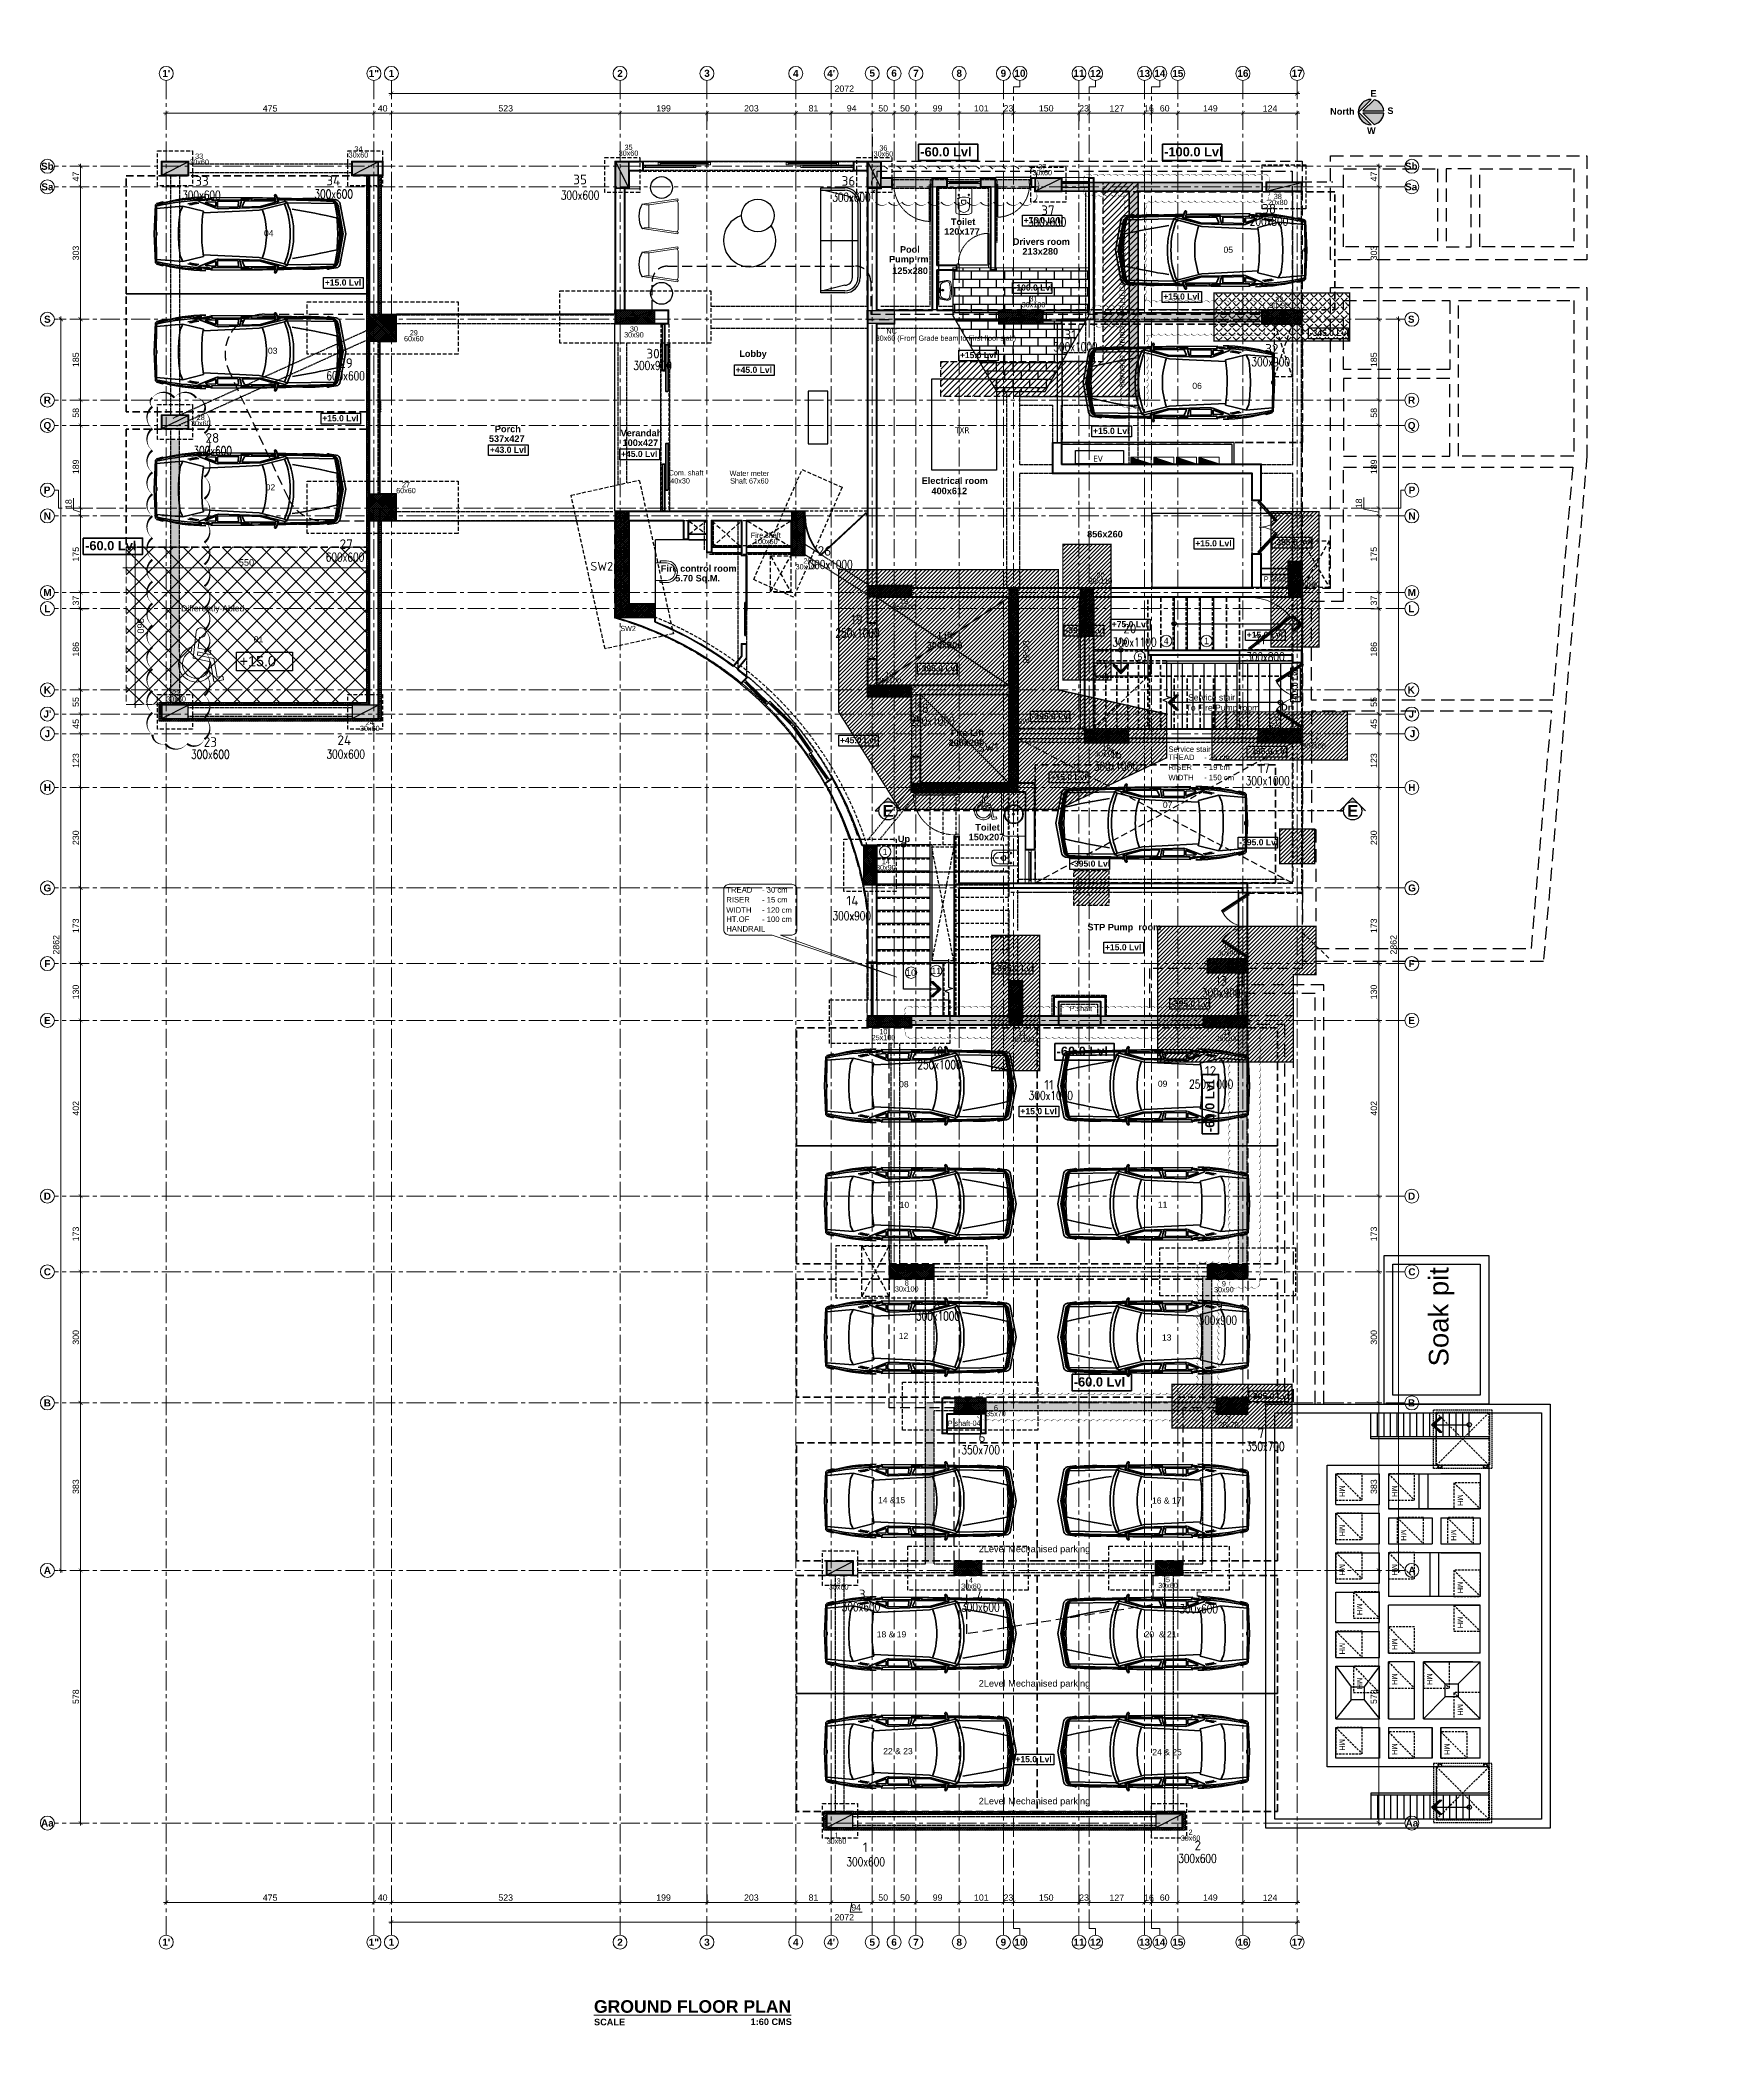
# Model space of a CAD drawing. Header units: millimetres. Extents: x -545754 to 527377, y 134623 to 1871324.
# Drawn here: x 443542 to 481933, y 134623 to 180816 of the extents above; entities that cross this region are included whole.
import ezdxf
from ezdxf.enums import TextEntityAlignment as Align
from ezdxf.xclip import XClip

# ---------------------------------------------------------------- set-up
doc = ezdxf.new("R2010")
doc.units = ezdxf.units.MM
doc.header["$XCLIPFRAME"] = 0
doc.header["$PDMODE"] = 35
for name, pattern in [('PLINTH BEAM & PILE CAP LEVEL DRAWING   1605.2024$0$1', [0]), ('PLINTH BEAM & PILE CAP LEVEL DRAWING   1605.2024$0$CENTER', [2, 1.25, -0.25, 0.25, -0.25]), ('PLINTH BEAM & PILE CAP LEVEL DRAWING   1605.2024$0$DASHDOT', [25.4, 12.7, -6.35, 0, -6.35]), ('PLINTH BEAM & PILE CAP LEVEL DRAWING   1605.2024$0$DASHED', [0.75, 0.5, -0.25]), ('PLINTH BEAM & PILE CAP LEVEL DRAWING   1605.2024$0$DASHED2', [0.375, 0.25, -0.125]), ('PLINTH BEAM & PILE CAP LEVEL DRAWING   1605.2024$0$HIDDEN', [0.375, 0.25, -0.125]), ('PLINTH BEAM & PILE CAP LEVEL DRAWING   1605.2024$0$HIDDEN2', [4.7625, 3.175, -1.5875]), ('PLINTH BEAM & PILE CAP LEVEL DRAWING   1605.2024$0$PHANTOM2', [1.25, 0.625, -0.125, 0.125, -0.125, 0.125, -0.125]), ('PLINTH BEAM & PILE CAP LEVEL DRAWING   1605.2024$0$PHE-AASHIRVAD$0$SUMP TANK & PUMP ROOM$0$PHANTOM2', [1.25, 0.625, -0.125, 0.125, -0.125, 0.125, -0.125])]:
    doc.linetypes.add(name, pattern=pattern)
doc.layers.get('Defpoints').update_dxf_attribs({"color": 252})
for name, color, linetype, lineweight in [('Geo Col Hatch', 66, 'Continuous', 5), ('Geo Col Size', 7, 'Continuous', 13), ('Geo Column', 10, 'Continuous', 25), ('Geo-COLUMN-NO', 7, 'Continuous', 30), ('Geo-COLUMNS', 10, 'Continuous', 30), ('Geo-RCC-PATT-SW', 9, 'Continuous', 13), ('PLINTH BEAM & PILE CAP LEVEL DRAWING   1605.2024$0$-POWER', 8, 'Continuous', 0), ('PLINTH BEAM & PILE CAP LEVEL DRAWING   1605.2024$0$A- WALL', 212, 'Continuous', 35), ('PLINTH BEAM & PILE CAP LEVEL DRAWING   1605.2024$0$A-DOOR', 32, 'Continuous', 9), ('PLINTH BEAM & PILE CAP LEVEL DRAWING   1605.2024$0$A-FIXTURES', 22, 'Continuous', 9), ('PLINTH BEAM & PILE CAP LEVEL DRAWING   1605.2024$0$A-FLOOR', 32, 'Continuous', 35), ('PLINTH BEAM & PILE CAP LEVEL DRAWING   1605.2024$0$A-GLASS', 9, 'Continuous', 35), ('PLINTH BEAM & PILE CAP LEVEL DRAWING   1605.2024$0$A-GRID', 35, 'PLINTH BEAM & PILE CAP LEVEL DRAWING   1605.2024$0$DASHDOT', 5), ('PLINTH BEAM & PILE CAP LEVEL DRAWING   1605.2024$0$A-HATCH', 8, 'Continuous', 5), ('PLINTH BEAM & PILE CAP LEVEL DRAWING   1605.2024$0$A-PARKING', 14, 'Continuous', 35), ('PLINTH BEAM & PILE CAP LEVEL DRAWING   1605.2024$0$A-PLASTER', 22, 'Continuous', 5), ('PLINTH BEAM & PILE CAP LEVEL DRAWING   1605.2024$0$A-ROOM TEXT', 52, 'Continuous', 5), ('PLINTH BEAM & PILE CAP LEVEL DRAWING   1605.2024$0$A-SLAB', 1, 'Continuous', 40), ('PLINTH BEAM & PILE CAP LEVEL DRAWING   1605.2024$0$A-TEXT', 52, 'Continuous', 20), ('PLINTH BEAM & PILE CAP LEVEL DRAWING   1605.2024$0$A-WINDOW', 14, 'Continuous', 9), ('PLINTH BEAM & PILE CAP LEVEL DRAWING   1605.2024$0$BH-MEP-PL-DR-EXTRNL', 7, 'Continuous', 25), ('PLINTH BEAM & PILE CAP LEVEL DRAWING   1605.2024$0$BH-MEP-PL-FL', 5, 'Continuous', 30), ('PLINTH BEAM & PILE CAP LEVEL DRAWING   1605.2024$0$Car Parking', 14, 'Continuous', 5), ('PLINTH BEAM & PILE CAP LEVEL DRAWING   1605.2024$0$Dim', 8, 'Continuous', 13), ('PLINTH BEAM & PILE CAP LEVEL DRAWING   1605.2024$0$Fixtures', 14, 'Continuous', 0), ('PLINTH BEAM & PILE CAP LEVEL DRAWING   1605.2024$0$furniture', 14, 'Continuous', 5), ('PLINTH BEAM & PILE CAP LEVEL DRAWING   1605.2024$0$Geo pile', 154, 'Continuous', 30), ('PLINTH BEAM & PILE CAP LEVEL DRAWING   1605.2024$0$Geo-GRADE BEAM', 1, 'PLINTH BEAM & PILE CAP LEVEL DRAWING   1605.2024$0$HIDDEN2', 30), ('PLINTH BEAM & PILE CAP LEVEL DRAWING   1605.2024$0$Geo-pile', 154, 'Continuous', 30), ('PLINTH BEAM & PILE CAP LEVEL DRAWING   1605.2024$0$Geo-Pilecap-L', 10, 'Continuous', 0), ('PLINTH BEAM & PILE CAP LEVEL DRAWING   1605.2024$0$SUMP TANK & PUMP ROOM$0$BH-SUMP', 14, 'Continuous', 9), ('PLINTH BEAM & PILE CAP LEVEL DRAWING   1605.2024$0$Thin', 14, 'Continuous', 5)]:
    doc.layers.add(name, color=color, linetype=linetype, lineweight=lineweight)
for name, color, linetype in [('PLINTH BEAM & PILE CAP LEVEL DRAWING   1605.2024$0$A- COL HATCH', 128, 'Continuous'), ('PLINTH BEAM & PILE CAP LEVEL DRAWING   1605.2024$0$A-CLADDING', 32, 'Continuous'), ('PLINTH BEAM & PILE CAP LEVEL DRAWING   1605.2024$0$A-COLTEXT', 9, 'Continuous'), ('PLINTH BEAM & PILE CAP LEVEL DRAWING   1605.2024$0$A-DIMENSION', 8, 'Continuous'), ('PLINTH BEAM & PILE CAP LEVEL DRAWING   1605.2024$0$A-FURNITURE', 14, 'Continuous'), ('PLINTH BEAM & PILE CAP LEVEL DRAWING   1605.2024$0$A-NOTS', 8, 'Continuous'), ('PLINTH BEAM & PILE CAP LEVEL DRAWING   1605.2024$0$A-ROOF', 8, 'Continuous'), ('PLINTH BEAM & PILE CAP LEVEL DRAWING   1605.2024$0$A-SUNKEN', 8, 'Continuous'), ('PLINTH BEAM & PILE CAP LEVEL DRAWING   1605.2024$0$A-THIN', 14, 'Continuous'), ('PLINTH BEAM & PILE CAP LEVEL DRAWING   1605.2024$0$FP', 22, 'Continuous'), ('PLINTH BEAM & PILE CAP LEVEL DRAWING   1605.2024$0$GEO GF COL', 1, 'Continuous'), ('PLINTH BEAM & PILE CAP LEVEL DRAWING   1605.2024$0$GEO-COL', 1, 'Continuous'), ('PLINTH BEAM & PILE CAP LEVEL DRAWING   1605.2024$0$Geo-Pile Txt', 7, 'Continuous'), ('PLINTH BEAM & PILE CAP LEVEL DRAWING   1605.2024$0$HAT', 3, 'Continuous'), ('PLINTH BEAM & PILE CAP LEVEL DRAWING   1605.2024$0$SPILECAP', 128, 'Continuous'), ('PLINTH BEAM & PILE CAP LEVEL DRAWING   1605.2024$0$Wall 2', 212, 'Continuous')]:
    doc.layers.add(name, color=color, linetype=linetype)
doc.styles.add('Geo T Arial', font='arial.ttf', dxfattribs={"width": 0.75})
doc.styles.add('ISCOPEUR', font='isocpeur.ttf')
doc.styles.add('PLINTH BEAM & PILE CAP LEVEL DRAWING   1605.2024$0$ARIAL', font='arialbd.ttf')
doc.styles.add('PLINTH BEAM & PILE CAP LEVEL DRAWING   1605.2024$0$BOLD', font='arialbd.ttf')
doc.styles.add('PLINTH BEAM & PILE CAP LEVEL DRAWING   1605.2024$0$COLTEXT', font='ARIALN.TTF')
doc.styles.add('PLINTH BEAM & PILE CAP LEVEL DRAWING   1605.2024$0$Dimtext', font='arial.ttf')
doc.styles.add('PLINTH BEAM & PILE CAP LEVEL DRAWING   1605.2024$0$Geo T TIMES NEW ROMAN', font='times.ttf')
doc.styles.add('PLINTH BEAM & PILE CAP LEVEL DRAWING   1605.2024$0$ISCOPEUR', font='isocpeur.ttf')
doc.styles.add('PLINTH BEAM & PILE CAP LEVEL DRAWING   1605.2024$0$Standard', font='txt')
doc.styles.add('PLINTH BEAM & PILE CAP LEVEL DRAWING   1605.2024$0$Tahoma', font='tahoma.ttf')
doc.styles.add('simplex', font='simplex.shx', dxfattribs={"width": 0.75})
doc.linetypes.add('PLINTH BEAM & PILE CAP LEVEL DRAWING   1605.2024$0$ZIGZAG', pattern='A,0.00254,-5.08,[131,ltypeshp.shx,S=5.08,R=0,X=-5.08,Y=0],-10.16,[131,ltypeshp.shx,S=5.08,R=180,X=5.08,Y=0],-5.08', length=20.32254)
doc.dimstyles.new('PLINTH BEAM & PILE CAP LEVEL DRAWING   1605.2024$0$dim 50', dxfattribs={"dimscale": 50, "dimtxt": 0.24, "dimasz": 0.15, "dimexe": 0.0625, "dimexo": 0.08, "dimgap": 0.06, "dimtad": 1, "dimdec": 1, "dimdsep": 46, "dimtxsty": 'PLINTH BEAM & PILE CAP LEVEL DRAWING   1605.2024$0$Dimtext', "dimblk": 'PLINTH BEAM & PILE CAP LEVEL DRAWING   1605.2024$0$_ArchTick', "dimcen": 2.5, "dimdle": 0.1, "dimclrd": 8, "dimclre": 8, "dimclrt": 52, "dimadec": 0, "dimazin": 0, "dimtfac": 1, "dimtdec": 1, "dimtmove": 1, "dimatfit": 3, "dimfxl": 1, "dimarcsym": 0})
doc.dimstyles.new('PLINTH BEAM & PILE CAP LEVEL DRAWING   1605.2024$0$dim-60', dxfattribs={"dimscale": 75, "dimtxt": 0.2, "dimasz": 0.15, "dimexe": 0.0625, "dimexo": 0.08, "dimgap": 0.06, "dimtad": 1, "dimdec": 1, "dimdsep": 46, "dimtxsty": 'PLINTH BEAM & PILE CAP LEVEL DRAWING   1605.2024$0$Dimtext', "dimblk": 'PLINTH BEAM & PILE CAP LEVEL DRAWING   1605.2024$0$_ArchTick', "dimcen": 2.5, "dimdle": 0.1, "dimclrd": 8, "dimclre": 8, "dimclrt": 52, "dimadec": 0, "dimazin": 0, "dimtfac": 1, "dimtdec": 1, "dimtmove": 1, "dimatfit": 3, "dimfxl": 1, "dimarcsym": 0})
doc.dimstyles.new('PLINTH BEAM & PILE CAP LEVEL DRAWING   1605.2024$0$DIM60', dxfattribs={"dimscale": 60, "dimtxt": 0.24, "dimasz": 0.15, "dimexe": 0.0625, "dimexo": 0.08, "dimgap": 0.06, "dimtad": 1, "dimdec": 1, "dimdsep": 46, "dimtxsty": 'PLINTH BEAM & PILE CAP LEVEL DRAWING   1605.2024$0$Dimtext', "dimblk": 'PLINTH BEAM & PILE CAP LEVEL DRAWING   1605.2024$0$_ArchTick', "dimcen": 2.5, "dimdle": 0.1, "dimclrd": 8, "dimclre": 8, "dimclrt": 52, "dimadec": 0, "dimazin": 0, "dimtfac": 1, "dimtdec": 1, "dimtmove": 1, "dimatfit": 3, "dimfxl": 1, "dimarcsym": 0})
doc.dimstyles.new('PLINTH BEAM & PILE CAP LEVEL DRAWING   1605.2024$0$Dm-25', dxfattribs={"dimscale": 25, "dimtxt": 0.24, "dimasz": 0.15, "dimexe": 0.0625, "dimexo": 0.08, "dimgap": 0.06, "dimtad": 1, "dimdec": 1, "dimdsep": 46, "dimtxsty": 'PLINTH BEAM & PILE CAP LEVEL DRAWING   1605.2024$0$Dimtext', "dimblk": 'PLINTH BEAM & PILE CAP LEVEL DRAWING   1605.2024$0$_ArchTick', "dimcen": 2.5, "dimdle": 0.1, "dimclrd": 8, "dimclre": 8, "dimclrt": 52, "dimadec": 0, "dimazin": 0, "dimtfac": 1, "dimtdec": 1, "dimtmove": 1, "dimatfit": 3, "dimfxl": 1, "dimarcsym": 0})
pattern_1 = [(0, (0, 0), (0, 6.985), [5.08, -1.905]), (90, (0, 0), (-6.985, 4e-16), [5.08, -1.905])]
pattern_2 = [(45, (-17109.6572, 0), (-2.24506403, 2.24506403), [])]
pattern_3 = [(45, (-4759.1833, 45555.23), (-2.24506403, 2.24506403), []), (135, (-4759.1833, 45555.23), (-2.24506403, -2.24506403), [])]
pattern_4 = [(45, (33221.085, -14866.5546), (-3.36759605, 3.36759605), []), (135, (33221.085, -14866.5546), (-3.36759605, -3.36759605), [])]
pattern_5 = [(45, (41475.0863, 1527.9032), (-2.24506403, 2.24506403), [])]
pattern_6 = [(45, (-8949.7583, 0), (-3.36759605, 3.36759605), []), (135, (-8949.7583, 0), (-3.36759605, -3.36759605), [])]
pattern_7 = [(45, (-18664.6413, 0), (-3.36759605, 3.36759605), []), (135, (-18664.6413, 0), (-3.36759605, -3.36759605), [])]

# ---------------------------------------------------------------- blocks, each defined once
blk = doc.blocks.new('PLINTH BEAM & PILE CAP LEVEL DRAWING   1605.2024$0$WER')
at = {"color": 14, "linetype": 'PLINTH BEAM & PILE CAP LEVEL DRAWING   1605.2024$0$DASHED', "ltscale": 10}
for p, q in [((73124.5, 1995.1), (73064.5, 1995.1)), ((73064.5, 1995.1), (73064.5, 1935.1)), ((73064.5, 1935.1), (73124.5, 1995.1)), ((73124.5, 1935.1), (73124.5, 1995.1)), ((73064.5, 1935.1), (73124.5, 1935.1))]:
    blk.add_line(p, q, dxfattribs=at)
at = {"color": 14, "linetype": 'PLINTH BEAM & PILE CAP LEVEL DRAWING   1605.2024$0$DASHED', "ltscale": 10, "insert": (73091, 1955.6), "char_height": 9.24, "width": 31.38, "attachment_point": 1, "style": 'PLINTH BEAM & PILE CAP LEVEL DRAWING   1605.2024$0$Standard'}
blk.add_mtext('{\\H1.333x;MH}', dxfattribs=at)
blk = doc.blocks.new('PLINTH BEAM & PILE CAP LEVEL DRAWING   1605.2024$0$stp')
at = {"color": 0, "linetype": 'ByBlock'}
blk.add_line((105846.1, -166101.3), (105786.1, -166101.3), dxfattribs=at)
at = {"color": 1, "linetype": 'ByBlock'}
blk.add_line((105866.1, -166101.3), (105906.1, -166141.3), dxfattribs=at)
at = {"color": 7, "linetype": 'ByBlock'}
blk.add_line((105866.1, -166101.3), (105916.1, -166151.3), dxfattribs=at)
at = {"layer": 'PLINTH BEAM & PILE CAP LEVEL DRAWING   1605.2024$0$A-THIN', "color": 150, "linetype": 'ByBlock', "ltscale": 0.01}
for p, q in [((105646.1, -166341.3), (105646.1, -165651.3)), ((105646.1, -165651.3), (106016.1, -165651.3)), ((105666.1, -165741.3), (105666.1, -165671.3)), ((105666.1, -165741.3), (105666.1, -165671.3)), ((105666.1, -165671.3), (105766.1, -165671.3)), ((105766.1, -165741.3), (105766.1, -165671.3)), ((105766.1, -165741.3), (105766.1, -165671.3)), ((105786.1, -165671.3), (105996.1, -165671.3)), ((105786.1, -165671.3), (105996.1, -165671.3)), ((105786.1, -165671.3), (105786.1, -165751.3)), ((105856.1, -165671.3), (105856.1, -165751.3)), ((105876.1, -165671.3), (105876.1, -165751.3)), ((105996.1, -165671.3), (105906.1, -165671.3)), ((105996.1, -165671.3), (105996.1, -165751.3)), ((106016.1, -165651.3), (106016.1, -166341.3)), ((105666.1, -165741.3), (105766.1, -165741.3)), ((105666.1, -165831.3), (105666.1, -165761.3)), ((105666.1, -165831.3), (105666.1, -165761.3)), ((105666.1, -165761.3), (105766.1, -165761.3)), ((105766.1, -165831.3), (105766.1, -165761.3)), ((105766.1, -165831.3), (105766.1, -165761.3)), ((105996.1, -165751.3), (105786.1, -165751.3)), ((105786.1, -165751.3), (105996.1, -165751.3)), ((105786.1, -165771.3), (105786.1, -165831.3)), ((105786.1, -165771.3), (105786.1, -165831.3)), ((105786.1, -165771.3), (105886.1, -165771.3)), ((105886.1, -165771.3), (105886.1, -165831.3)), ((105886.1, -165771.3), (105886.1, -165831.3)), ((105906.1, -165771.3), (105906.1, -165831.3)), ((105906.1, -165771.3), (105906.1, -165831.3)), ((105906.1, -165771.3), (105996.1, -165771.3)), ((105996.1, -165771.3), (105996.1, -165831.3)), ((105666.1, -165831.3), (105766.1, -165831.3)), ((105786.1, -165831.3), (105886.1, -165831.3)), ((105906.1, -165831.3), (105996.1, -165831.3)), ((105666.1, -165921.3), (105666.1, -165851.3)), ((105666.1, -165921.3), (105666.1, -165851.3)), ((105666.1, -165851.3), (105766.1, -165851.3)), ((105766.1, -165921.3), (105766.1, -165851.3)), ((105766.1, -165921.3), (105766.1, -165851.3)), ((105996.1, -165851.3), (105786.1, -165851.3)), ((105786.1, -165851.3), (105786.1, -165951.3)), ((105881.1, -165851.3), (105881.1, -165951.3)), ((105901.1, -165851.3), (105901.1, -165951.3)), ((105906.1, -165851.3), (105996.1, -165851.3)), ((105996.1, -165851.3), (105996.1, -165951.3)), ((105666.1, -165921.3), (105766.1, -165921.3)), ((105666.1, -166011.3), (105666.1, -165941.3)), ((105666.1, -165971.3), (105666.1, -165941.3)), ((105666.1, -165941.3), (105766.1, -165941.3)), ((105666.1, -165941.3), (105766.1, -165941.3)), ((105666.1, -165941.3), (105766.1, -165941.3)), ((105766.1, -166011.3), (105766.1, -165941.3)), ((105766.1, -165971.3), (105766.1, -165941.3)), ((105996.1, -165951.3), (105786.1, -165951.3)), ((105666.1, -166011.3), (105766.1, -166011.3)), ((105996.1, -165971.3), (105786.1, -165971.3)), ((105996.1, -165971.3), (105786.1, -165971.3)), ((105996.1, -165971.3), (105786.1, -165971.3)), ((105786.1, -166081.3), (105786.1, -165971.3)), ((105936.1, -165971.3), (105996.1, -165971.3)), ((105996.1, -166081.3), (105996.1, -165971.3)), ((105666.1, -166091.3), (105666.1, -166031.3)), ((105666.1, -166031.3), (105766.1, -166031.3)), ((105666.1, -166031.3), (105766.1, -166031.3)), ((105766.1, -166091.3), (105766.1, -166031.3)), ((105666.1, -166091.3), (105766.1, -166091.3)), ((105996.1, -166081.3), (105786.1, -166081.3)), ((105846.1, -166101.3), (105786.1, -166101.3)), ((105786.1, -166101.3), (105786.1, -166231.3)), ((105786.1, -166231.3), (105786.1, -166101.3)), ((105786.1, -166231.3), (105786.1, -166101.3)), ((105846.1, -166231.3), (105846.1, -166101.3)), ((105979.7, -166101.3), (105866.1, -166101.3)), ((105866.1, -166231.3), (105866.1, -166101.3)), ((105866.1, -166101.3), (105996.1, -166101.3)), ((105866.1, -166101.3), (105916.1, -166151.3)), ((105996.1, -166101.3), (105946.1, -166151.3)), ((105996.1, -166231.3), (105996.1, -166101.3)), ((105666.1, -166231.3), (105666.1, -166111.3)), ((105666.1, -166111.3), (105766.1, -166111.3)), ((105666.1, -166111.3), (105701.1, -166158.3)), ((105766.1, -166111.3), (105731.1, -166158.3)), ((105766.1, -166231.3), (105766.1, -166111.3)), ((105916.1, -166181.3), (105916.1, -166151.3)), ((105916.1, -166151.3), (105946.1, -166151.3)), ((105946.1, -166151.3), (105946.1, -166181.3)), ((105701.1, -166188.3), (105666.1, -166231.3)), ((105701.1, -166188.3), (105701.1, -166158.3)), ((105701.1, -166158.3), (105731.1, -166158.3)), ((105731.1, -166188.3), (105701.1, -166188.3)), ((105731.1, -166158.3), (105731.1, -166188.3)), ((105731.1, -166188.3), (105766.1, -166231.3)), ((105916.1, -166181.3), (105866.1, -166231.3)), ((105946.1, -166181.3), (105916.1, -166181.3)), ((105946.1, -166181.3), (105996.1, -166231.3)), ((105666.1, -166231.3), (105766.1, -166231.3)), ((105786.1, -166231.3), (105846.1, -166231.3)), ((105866.1, -166231.3), (105956.1, -166231.3)), ((105866.1, -166231.3), (105996.1, -166231.3)), ((105666.1, -166321.3), (105666.1, -166251.3)), ((105666.1, -166251.3), (105766.1, -166251.3)), ((105766.1, -166251.3), (105766.1, -166321.3)), ((105786.1, -166251.3), (105786.1, -166321.3)), ((105786.1, -166251.3), (105886.1, -166251.3)), ((105886.1, -166251.3), (105886.1, -166321.3)), ((105886.1, -166321.3), (105886.1, -166251.3)), ((105906.1, -166251.3), (105906.1, -166321.3)), ((105906.1, -166251.3), (105996.1, -166251.3)), ((105906.1, -166321.3), (105906.1, -166251.3)), ((105996.1, -166321.3), (105996.1, -166251.3)), ((105766.1, -166321.3), (105666.1, -166321.3)), ((105886.1, -166321.3), (105786.1, -166321.3)), ((105996.1, -166321.3), (105906.1, -166321.3)), ((106016.1, -166341.3), (105646.1, -166341.3))]:
    blk.add_line(p, q, dxfattribs=at)
at = {"color": 0, "linetype": 'ByBlock', "rotation": 270.0000000000037}
for p in [(103731, -92606.7), (103851, -92606.7), (104001, -92626.7), (103731, -92696.7), (103871.4, -92706.7), (103985.9, -92706.7), (103731, -92786.7), (103851, -92786.7), (104001, -92826.7), (103771, -92876.7), (104001, -92906.7), (103731, -92966.7), (103851, -92956.7), (103851, -93036.7), (103931, -93036.7), (103771, -93046.7), (104001, -93106.7), (103731, -93186.7), (103851, -93196.7), (103971, -93196.7)]:
    blk.add_blockref('PLINTH BEAM & PILE CAP LEVEL DRAWING   1605.2024$0$WER', p, dxfattribs=at)
blk = doc.blocks.new('PLINTH BEAM & PILE CAP LEVEL DRAWING   1605.2024$0$_ArchTick')
at = {"color": 0, "linetype": 'ByBlock', "const_width": 0.15}
blk.add_lwpolyline([(-0.5, -0.5), (0.5, 0.5)], dxfattribs=at)
blk = doc.blocks.new('*D441')
at = {"layer": 'Defpoints', "color": 0, "linetype": 'ByBlock', "ltscale": 0.01, "transparency": 16777216}
for p in [(54489.3, -151947.3), (54509, -151947.3), (54509, -151962.3)]:
    blk.add_point(p, dxfattribs=at)
at = {"layer": 'PLINTH BEAM & PILE CAP LEVEL DRAWING   1605.2024$0$A-DIMENSION', "color": 8, "lineweight": -2, "ltscale": 0.01, "transparency": 16777216}
for p, q in [((54471.2, -151968.7), (54489.3, -151954.8)), ((54471.2, -151979.8), (54471.2, -151968.7)), ((54507, -151947.3), (54487.7, -151947.3)), ((54507, -151962.3), (54487.7, -151962.3)), ((54489.3, -151964.8), (54489.3, -151944.8))]:
    blk.add_line(p, q, dxfattribs=at)
at = {"layer": 'PLINTH BEAM & PILE CAP LEVEL DRAWING   1605.2024$0$A-DIMENSION', "color": 8, "linetype": 'ByBlock', "lineweight": -2, "ltscale": 0.01, "transparency": 16777216, "xscale": 3.75, "yscale": 3.75, "zscale": 3.75}
for p, rotation in [((54489.3, -151947.3), 90), ((54489.3, -151962.3), 270)]:
    blk.add_blockref('PLINTH BEAM & PILE CAP LEVEL DRAWING   1605.2024$0$_ArchTick', p, dxfattribs=dict(at, rotation=rotation))
at = {"layer": 'PLINTH BEAM & PILE CAP LEVEL DRAWING   1605.2024$0$A-DIMENSION', "color": 52, "linetype": 'ByBlock', "lineweight": -3, "ltscale": 0.01, "transparency": 16777216, "insert": (54466.6, -151974.2), "char_height": 6, "attachment_point": 5, "rotation": 90, "style": 'PLINTH BEAM & PILE CAP LEVEL DRAWING   1605.2024$0$Dimtext'}
blk.add_mtext('15', dxfattribs=at)
blk = doc.blocks.new('*D440')
at = {"layer": 'Defpoints', "color": 0, "linetype": 'ByBlock', "ltscale": 0.01, "transparency": 16777216}
for p in [(54558.8, -151902.3), (54555.9, -151947.3), (54558.8, -151947.3)]:
    blk.add_point(p, dxfattribs=at)
at = {"layer": 'PLINTH BEAM & PILE CAP LEVEL DRAWING   1605.2024$0$A-DIMENSION', "color": 8, "lineweight": -2, "ltscale": 0.01, "transparency": 16777216}
for p, q in [((54556.8, -151902.3), (54554.3, -151902.3)), ((54555.9, -151899.8), (54555.9, -151949.8)), ((54556.8, -151947.3), (54554.3, -151947.3))]:
    blk.add_line(p, q, dxfattribs=at)
at = {"layer": 'PLINTH BEAM & PILE CAP LEVEL DRAWING   1605.2024$0$A-DIMENSION', "color": 8, "linetype": 'ByBlock', "lineweight": -2, "ltscale": 0.01, "transparency": 16777216, "xscale": 3.75, "yscale": 3.75, "zscale": 3.75}
for p, rotation in [((54555.9, -151902.3), 90), ((54555.9, -151947.3), 270)]:
    blk.add_blockref('PLINTH BEAM & PILE CAP LEVEL DRAWING   1605.2024$0$_ArchTick', p, dxfattribs=dict(at, rotation=rotation))
at = {"layer": 'PLINTH BEAM & PILE CAP LEVEL DRAWING   1605.2024$0$A-DIMENSION', "color": 52, "linetype": 'ByBlock', "lineweight": -3, "ltscale": 0.01, "transparency": 16777216, "insert": (54551.3, -151924.8), "char_height": 6, "attachment_point": 5, "rotation": 90, "style": 'PLINTH BEAM & PILE CAP LEVEL DRAWING   1605.2024$0$Dimtext'}
blk.add_mtext('45', dxfattribs=at)
blk = doc.blocks.new('*D439')
at = {"layer": 'Defpoints', "color": 0, "linetype": 'ByBlock', "ltscale": 0.01, "transparency": 16777216}
for p in [(54555.9, -151947.3), (54558.8, -151947.3), (54558.8, -152037.3)]:
    blk.add_point(p, dxfattribs=at)
at = {"layer": 'PLINTH BEAM & PILE CAP LEVEL DRAWING   1605.2024$0$A-DIMENSION', "color": 8, "lineweight": -2, "ltscale": 0.01, "transparency": 16777216}
for p, q in [((54556.8, -151947.3), (54554.3, -151947.3)), ((54555.9, -152039.8), (54555.9, -151944.8)), ((54556.8, -152037.3), (54554.3, -152037.3))]:
    blk.add_line(p, q, dxfattribs=at)
at = {"layer": 'PLINTH BEAM & PILE CAP LEVEL DRAWING   1605.2024$0$A-DIMENSION', "color": 8, "linetype": 'ByBlock', "lineweight": -2, "ltscale": 0.01, "transparency": 16777216, "xscale": 3.75, "yscale": 3.75, "zscale": 3.75}
for p, rotation in [((54555.9, -151947.3), 90), ((54555.9, -152037.3), 270)]:
    blk.add_blockref('PLINTH BEAM & PILE CAP LEVEL DRAWING   1605.2024$0$_ArchTick', p, dxfattribs=dict(at, rotation=rotation))
at = {"layer": 'PLINTH BEAM & PILE CAP LEVEL DRAWING   1605.2024$0$A-DIMENSION', "color": 52, "linetype": 'ByBlock', "lineweight": -3, "ltscale": 0.01, "transparency": 16777216, "insert": (54551.3, -151992.3), "char_height": 6, "attachment_point": 5, "rotation": 90, "style": 'PLINTH BEAM & PILE CAP LEVEL DRAWING   1605.2024$0$Dimtext'}
blk.add_mtext('90', dxfattribs=at)
blk = doc.blocks.new('PLINTH BEAM & PILE CAP LEVEL DRAWING   1605.2024$0$Level un fin')
at = {"layer": 'PLINTH BEAM & PILE CAP LEVEL DRAWING   1605.2024$0$A-NOTS'}
h = blk.add_hatch(color=14, dxfattribs=at)
edge = h.paths.add_edge_path()
edge.add_ellipse((30, 0), major_axis=(-9.94, 9.94), ratio=1, start_angle=315, end_angle=405)
edge.add_line((16, 0), (30, 0))
edge.add_line((30, 0), (30, 14))
edge = h.paths.add_edge_path()
edge.add_ellipse((30, 0), major_axis=(-9.94, 9.94), ratio=1, start_angle=495, end_angle=585)
edge.add_line((44, 0), (30, 0))
edge.add_line((30, 0), (30, -14))
at = {"layer": 'PLINTH BEAM & PILE CAP LEVEL DRAWING   1605.2024$0$A-NOTS', "color": 150}
for p, q in [((44, 0), (0, 0)), ((30, 29), (30, -28)), ((181, 0), (44, 0))]:
    blk.add_line(p, q, dxfattribs=at)
blk.add_circle((30, 0), 14.1, dxfattribs=at)
at = {"layer": 'PLINTH BEAM & PILE CAP LEVEL DRAWING   1605.2024$0$A-NOTS', "color": 52, "style": 'PLINTH BEAM & PILE CAP LEVEL DRAWING   1605.2024$0$BOLD'}
for tag, p in [('UFL', (51, 4)), ('LEVEL', (51, -23))]:
    blk.add_attdef(tag, p, '', height=20, dxfattribs=at)
blk = doc.blocks.new('*U351')
at = {"layer": 'PLINTH BEAM & PILE CAP LEVEL DRAWING   1605.2024$0$Geo-pile'}
blk.add_circle((0, 0), 250, dxfattribs=at)
at = {"layer": 'PLINTH BEAM & PILE CAP LEVEL DRAWING   1605.2024$0$Geo-Pilecap-L', "ltscale": 25}
blk.add_lwpolyline([(400, 400), (-400, 400), (-400, -400), (400, -400)], close=True, dxfattribs=at)
at = {"layer": 'PLINTH BEAM & PILE CAP LEVEL DRAWING   1605.2024$0$Geo-Pile Txt', "color": 7, "style": 'PLINTH BEAM & PILE CAP LEVEL DRAWING   1605.2024$0$Geo T TIMES NEW ROMAN'}
blk.add_attdef('P50', (303, -450), '', height=250, dxfattribs=at)
blk = doc.blocks.new('PLINTH BEAM & PILE CAP LEVEL DRAWING   1605.2024$0$zw$68B8')
at = {"layer": 'PLINTH BEAM & PILE CAP LEVEL DRAWING   1605.2024$0$Geo-pile'}
ref = blk.add_blockref('*U351', (-4724, 18280), dxfattribs=at)
ref.add_attrib('P50', 'P50', (-4484, 17710), dxfattribs={"layer": 'PLINTH BEAM & PILE CAP LEVEL DRAWING   1605.2024$0$Geo pile', "color": 7, "height": 250, "style": 'PLINTH BEAM & PILE CAP LEVEL DRAWING   1605.2024$0$ISCOPEUR'})
ref = blk.add_blockref('*U351', (844, 18280), dxfattribs=at)
ref.add_attrib('P50', 'P50', (31, 17591), dxfattribs={"layer": 'PLINTH BEAM & PILE CAP LEVEL DRAWING   1605.2024$0$Geo pile', "color": 7, "height": 250, "style": 'PLINTH BEAM & PILE CAP LEVEL DRAWING   1605.2024$0$ISCOPEUR'})
ref = blk.add_blockref('*U351', (844, 15270), dxfattribs=at)
ref.add_attrib('P50', 'P50', (78, 14529), dxfattribs={"layer": 'PLINTH BEAM & PILE CAP LEVEL DRAWING   1605.2024$0$Geo pile', "color": 7, "height": 250, "style": 'PLINTH BEAM & PILE CAP LEVEL DRAWING   1605.2024$0$ISCOPEUR'})
ref = blk.add_blockref('*U351', (833, 11435), dxfattribs=at)
ref.add_attrib('P50', 'P50', (1044, 10706), dxfattribs={"layer": 'PLINTH BEAM & PILE CAP LEVEL DRAWING   1605.2024$0$Geo pile', "color": 7, "height": 250, "style": 'PLINTH BEAM & PILE CAP LEVEL DRAWING   1605.2024$0$ISCOPEUR'})
ref = blk.add_blockref('*U351', (-2556, 5855), dxfattribs=at)
ref.add_attrib('P50', 'P50', (-2385, 5027), dxfattribs={"layer": 'PLINTH BEAM & PILE CAP LEVEL DRAWING   1605.2024$0$Geo pile', "color": 7, "height": 250, "style": 'PLINTH BEAM & PILE CAP LEVEL DRAWING   1605.2024$0$ISCOPEUR'})
ref = blk.add_blockref('*U351', (353, 5855), dxfattribs=at)
ref.add_attrib('P50', 'P50', (535, 5107), dxfattribs={"layer": 'PLINTH BEAM & PILE CAP LEVEL DRAWING   1605.2024$0$Geo pile', "color": 7, "height": 250, "style": 'PLINTH BEAM & PILE CAP LEVEL DRAWING   1605.2024$0$ISCOPEUR'})
ref = blk.add_blockref('*U351', (-138, 150), dxfattribs=at)
ref.add_attrib('P50', 'P50', (-92, -683), dxfattribs={"layer": 'PLINTH BEAM & PILE CAP LEVEL DRAWING   1605.2024$0$Geo pile', "color": 7, "height": 250, "style": 'PLINTH BEAM & PILE CAP LEVEL DRAWING   1605.2024$0$ISCOPEUR'})
blk = doc.blocks.new('*D465')
at = {"layer": 'Defpoints', "color": 0, "linetype": 'ByBlock', "transparency": 16777216}
for p in [(59252.2, -147986.7), (59278.4, -147986.7), (59252.2, -148061.7)]:
    blk.add_point(p, dxfattribs=at)
at = {"layer": 'PLINTH BEAM & PILE CAP LEVEL DRAWING   1605.2024$0$A-DIMENSION', "color": 8, "linetype": 'ByBlock', "lineweight": -2, "ltscale": 0.01, "transparency": 16777216}
for p, q in [((59257, -147986.7), (59282.1, -147986.7)), ((59278.4, -148067.7), (59278.4, -147980.7)), ((59257, -148061.7), (59282.1, -148061.7))]:
    blk.add_line(p, q, dxfattribs=at)
at = {"layer": 'PLINTH BEAM & PILE CAP LEVEL DRAWING   1605.2024$0$A-DIMENSION', "color": 8, "linetype": 'ByBlock', "lineweight": -2, "ltscale": 0.01, "transparency": 16777216, "xscale": 9, "yscale": 9, "zscale": 9}
for p, rotation in [((59278.4, -147986.7), 90), ((59278.4, -148061.7), 270)]:
    blk.add_blockref('PLINTH BEAM & PILE CAP LEVEL DRAWING   1605.2024$0$_ArchTick', p, dxfattribs=dict(at, rotation=rotation))
at = {"layer": 'PLINTH BEAM & PILE CAP LEVEL DRAWING   1605.2024$0$A-DIMENSION', "color": 52, "linetype": 'ByBlock', "ltscale": 0.01, "transparency": 16777216, "insert": (59267.4, -148024.2), "char_height": 14.4, "attachment_point": 5, "rotation": 90, "style": 'PLINTH BEAM & PILE CAP LEVEL DRAWING   1605.2024$0$Dimtext'}
blk.add_mtext('75', dxfattribs=at)
blk = doc.blocks.new('*D464')
at = {"layer": 'Defpoints', "color": 0, "linetype": 'ByBlock', "transparency": 16777216}
for p in [(59252.2, -147986.7), (59327.2, -147986.7), (59327.2, -148015.4)]:
    blk.add_point(p, dxfattribs=at)
at = {"layer": 'PLINTH BEAM & PILE CAP LEVEL DRAWING   1605.2024$0$A-DIMENSION', "color": 8, "linetype": 'ByBlock', "lineweight": -2, "ltscale": 0.01, "transparency": 16777216}
for p, q in [((59252.2, -147991.5), (59252.2, -148019.2)), ((59327.2, -147991.5), (59327.2, -148019.2)), ((59246.2, -148015.4), (59333.2, -148015.4))]:
    blk.add_line(p, q, dxfattribs=at)
at = {"layer": 'PLINTH BEAM & PILE CAP LEVEL DRAWING   1605.2024$0$A-DIMENSION', "color": 8, "linetype": 'ByBlock', "lineweight": -2, "ltscale": 0.01, "transparency": 16777216, "xscale": 9, "yscale": 9, "zscale": 9, "rotation": 180}
blk.add_blockref('PLINTH BEAM & PILE CAP LEVEL DRAWING   1605.2024$0$_ArchTick', (59252.2, -148015.4), dxfattribs=at)
at = {"layer": 'PLINTH BEAM & PILE CAP LEVEL DRAWING   1605.2024$0$A-DIMENSION', "color": 8, "linetype": 'ByBlock', "lineweight": -2, "ltscale": 0.01, "transparency": 16777216, "xscale": 9, "yscale": 9, "zscale": 9}
blk.add_blockref('PLINTH BEAM & PILE CAP LEVEL DRAWING   1605.2024$0$_ArchTick', (59327.2, -148015.4), dxfattribs=at)
at = {"layer": 'PLINTH BEAM & PILE CAP LEVEL DRAWING   1605.2024$0$A-DIMENSION', "color": 52, "linetype": 'ByBlock', "ltscale": 0.01, "transparency": 16777216, "insert": (59289.7, -148004.5), "char_height": 14.4, "attachment_point": 5, "style": 'PLINTH BEAM & PILE CAP LEVEL DRAWING   1605.2024$0$Dimtext'}
blk.add_mtext('75', dxfattribs=at)
blk = doc.blocks.new('*D463')
at = {"layer": 'Defpoints', "color": 0, "linetype": 'ByBlock', "transparency": 16777216}
for p in [(59169.2, -147988.5), (59252.2, -147988.5), (59169.2, -148015.4)]:
    blk.add_point(p, dxfattribs=at)
at = {"layer": 'PLINTH BEAM & PILE CAP LEVEL DRAWING   1605.2024$0$A-DIMENSION', "color": 8, "linetype": 'ByBlock', "lineweight": -2, "ltscale": 0.01, "transparency": 16777216}
for p, q in [((59169.2, -147993.3), (59169.2, -148019.2)), ((59252.2, -147993.3), (59252.2, -148019.2)), ((59258.2, -148015.4), (59163.2, -148015.4))]:
    blk.add_line(p, q, dxfattribs=at)
at = {"layer": 'PLINTH BEAM & PILE CAP LEVEL DRAWING   1605.2024$0$A-DIMENSION', "color": 8, "linetype": 'ByBlock', "lineweight": -2, "ltscale": 0.01, "transparency": 16777216, "xscale": 9, "yscale": 9, "zscale": 9, "rotation": 180}
blk.add_blockref('PLINTH BEAM & PILE CAP LEVEL DRAWING   1605.2024$0$_ArchTick', (59169.2, -148015.4), dxfattribs=at)
at = {"layer": 'PLINTH BEAM & PILE CAP LEVEL DRAWING   1605.2024$0$A-DIMENSION', "color": 8, "linetype": 'ByBlock', "lineweight": -2, "ltscale": 0.01, "transparency": 16777216, "xscale": 9, "yscale": 9, "zscale": 9}
blk.add_blockref('PLINTH BEAM & PILE CAP LEVEL DRAWING   1605.2024$0$_ArchTick', (59252.2, -148015.4), dxfattribs=at)
at = {"layer": 'PLINTH BEAM & PILE CAP LEVEL DRAWING   1605.2024$0$A-DIMENSION', "color": 52, "linetype": 'ByBlock', "ltscale": 0.01, "transparency": 16777216, "insert": (59210.7, -148004.5), "char_height": 14.4, "attachment_point": 5, "style": 'PLINTH BEAM & PILE CAP LEVEL DRAWING   1605.2024$0$Dimtext'}
blk.add_mtext('83', dxfattribs=at)
blk = doc.blocks.new('PLINTH BEAM & PILE CAP LEVEL DRAWING   1605.2024$0$zw$DF02')
at = {"layer": 'PLINTH BEAM & PILE CAP LEVEL DRAWING   1605.2024$0$Geo-GRADE BEAM', "color": 7, "ltscale": 6}
for p, q in [((-10860, 38050), (-14610, 38050)), ((940, 38100), (-4280, 38103)), ((940, 37900), (-4280, 37903)), ((-15010, 37800), (-15010, 32300)), ((-14810, 37800), (-14810, 32300)), ((-10860, 37850), (-14610, 37850)), ((-10460, 34600), (-10460, 37800)), ((-10260, 34600), (-10260, 37800)), ((-4830, 37500), (-4830, 37385)), ((-4630, 37500), (-4630, 35150)), ((940, 37500), (940, 34800)), ((1140, 37500), (1140, 34800)), ((1490, 37700), (4670, 37700)), ((1490, 37500), (2366, 37500)), ((2366, 34800), (2366, 37500)), ((2566, 37500), (3696, 37500)), ((2566, 34800), (2566, 37500)), ((3696, 35919), (3696, 37500)), ((3896, 37500), (4670, 37500)), ((3896, 36255), (3896, 37500)), ((9960, 37630), (5470, 37630)), ((5925, 37430), (5470, 37430)), ((5925, 33739), (5925, 37430)), ((6920, 37430), (6125, 37430)), ((6125, 33539), (6125, 37430)), ((6920, 31195), (6920, 37430)), ((9960, 37430), (7120, 37430)), ((7120, 31195), (7120, 37430)), ((10660, 34700), (10660, 37430)), ((10860, 34700), (10860, 37430)), ((-4830, 37185), (-4830, 35150)), ((-2655, 34800), (940, 34800)), ((1240, 34800), (2366, 34800)), ((2566, 34800), (2890, 34800)), ((6125, 34650), (9960, 34650)), ((-14951, 32241), (-10460, 34274)), ((-9866, 34400), (-4830, 34401)), ((-9860, 34600), (-4830, 34601)), ((-2655, 34300), (940, 34300)), ((940, 34300), (940, 28400)), ((1140, 34300), (3050, 34300)), ((1140, 34300), (1140, 28400)), ((6125, 34450), (9960, 34450)), ((10660, 31180), (10660, 34400)), ((10860, 28950), (10860, 34400)), ((-14869, 32059), (-10460, 34054)), ((-10460, 32250), (-10460, 34000)), ((-10260, 30500), (-10260, 34000)), ((-4780, 33950), (-4780, 30712)), ((-4580, 33950), (-4580, 30756)), ((-3793, 30100), (-3793, 33950)), ((-3593, 30100), (-3593, 33950)), ((5371, 33739), (5925, 33739)), ((5371, 33539), (6125, 33539)), ((4120, 28350), (4120, 32845)), ((4420, 31180), (4420, 32845)), ((4420, 32735), (7132, 32735)), ((4420, 32535), (5171, 32535)), ((5171, 31180), (5171, 32535)), ((5371, 31180), (5371, 32535)), ((5371, 32535), (7132, 32535)), ((-15015, 32000), (-15010, 25670)), ((-14815, 32000), (-14810, 25670)), ((-10460, 30500), (-10460, 32050)), ((4420, 31180), (5171, 31180)), ((4420, 28350), (4420, 30980)), ((4420, 30980), (9730, 30980)), ((5371, 31180), (10660, 31180)), ((9730, 28450), (9730, 30980)), ((9930, 30980), (10660, 30980)), ((9930, 28450), (9930, 30980)), ((10660, 28950), (10660, 30980)), ((-9860, 30100), (-4897, 30100)), ((-4055, 30100), (-810, 30100)), ((-10460, 25670), (-10460, 29900)), ((-10260, 27015), (-10260, 29900)), ((-9860, 29900), (-4830, 29900)), ((-4055, 29900), (-2801, 29900)), ((-2801, 29900), (-2801, 29220)), ((-2601, 29900), (-810, 29900)), ((-2601, 29900), (-2601, 29320)), ((-2025, 26493), (-2025, 29900)), ((-1825, 26335), (-1825, 29900)), ((-810, 29120), (-2701, 29120)), ((-810, 29320), (-2601, 29320)), ((-510, 29362), (1094, 28334)), ((-510, 29124), (986, 28166)), ((4170, 28350), (1940, 28350)), ((4170, 23690), (4170, 28350)), ((4370, 23690), (4370, 28350)), ((940, 28150), (940, 26120)), ((1140, 28150), (1140, 26120)), ((4170, 28150), (1940, 28150)), ((-10260, 25670), (-10260, 26815)), ((5800, 27249), (5799, 25120)), ((6100, 27249), (6099, 25120)), ((1940, 26120), (4170, 26120)), ((1940, 25920), (4170, 25920)), ((1940, 25920), (1940, 23890)), ((2140, 25920), (2140, 23890)), ((-14610, 25620), (-10860, 25620)), ((-14610, 25420), (-10860, 25420)), ((5900, 25120), (4370, 25123)), ((8544, 25120), (6900, 25120)), ((9859, 25120), (8844, 25120)), ((5900, 24820), (4370, 24823)), ((9859, 24820), (6900, 24820)), ((936, 22585), (1972, 23843)), ((1230, 22627), (2127, 23716)), ((1140, 21860), (4170, 21860)), ((940, 21410), (940, 18935)), ((1140, 21560), (4170, 21560)), ((1140, 21410), (1140, 18935)), ((4170, 21292), (4170, 21443)), ((4369, 21691), (10490, 21691)), ((4369, 21391), (10490, 21391)), ((4370, 20518), (4370, 21443)), ((9420, 12860), (9420, 21443)), ((9620, 12860), (9620, 21443)), ((4170, 19360), (4170, 20992)), ((4370, 19360), (4370, 20410)), ((5159, 18560), (5159, 19035)), ((5159, 19035), (6390, 19035)), ((6390, 19035), (6390, 18560)), ((2815, 18560), (4920, 18560)), ((4920, 18560), (5159, 18560)), ((5359, 18560), (5359, 18835)), ((5359, 18835), (6190, 18835)), ((5359, 18560), (6190, 18560)), ((6190, 18835), (6190, 18560)), ((6390, 18560), (8620, 18560)), ((2815, 18360), (4920, 18360)), ((4920, 18360), (8620, 18360)), ((1475, 12860), (1475, 17935)), ((1675, 12860), (1675, 17935)), ((2255, 9085), (2255, 12560)), ((2440, 12810), (8720, 12810)), ((2440, 12610), (8720, 12610)), ((2455, 9735), (2455, 12560)), ((8605, 9735), (8605, 12610)), ((8805, 9735), (8805, 12610)), ((2455, 9735), (8605, 9735)), ((8805, 9735), (8920, 9735)), ((2455, 9085), (2455, 9535)), ((2455, 9535), (8605, 9535)), ((8605, 9135), (8605, 9535)), ((8805, 9135), (8805, 9535)), ((8805, 9535), (8920, 9535)), ((2255, 6030), (2255, 9085)), ((2455, 6030), (2455, 9085)), ((8605, 6030), (8605, 9135)), ((8805, 5830), (8805, 9135)), ((700, 6030), (2255, 6030)), ((2455, 6030), (2930, 6030)), ((3530, 6030), (8605, 6030)), ((200, 300), (200, 5780)), ((400, 300), (400, 5780)), ((700, 5830), (2930, 5830)), ((3530, 5830), (8705, 5830)), ((7730, 300), (7730, 5780)), ((7930, 300), (7930, 5780)), ((600, 250), (7530, 250)), ((600, 50), (7530, 50))]:
    blk.add_line(p, q, dxfattribs=at)
for radius, start, end in [(8013, 52.7432, 63.8905), (7813, 52.7432, 63.8905), (7813, 28.9432, 52.7432), (8013, 28.9432, 52.7432), (7813, 18.554, 28.9432), (8013, 18.554, 28.9432)]:
    blk.add_arc((-6888, 20124), radius, start, end, dxfattribs=at)
blk = doc.blocks.new('PLINTH BEAM & PILE CAP LEVEL DRAWING   1605.2024$0$zw$C37E')
at = {"layer": 'PLINTH BEAM & PILE CAP LEVEL DRAWING   1605.2024$0$SPILECAP', "linetype": 'PLINTH BEAM & PILE CAP LEVEL DRAWING   1605.2024$0$HIDDEN', "ltscale": 35}
h = blk.add_hatch(dxfattribs=at)
h.set_pattern_fill('BRICK', color=85, scale=3, style=0)
h.set_pattern_definition([(0, (-62958.317, 150790.195), (0, 19.05), []), (90, (-62958.317, 150790.195), (-38.1, 2e-15), [19.05, -19.05]), (90, (-62939.267, 150790.195), (-38.1, 2e-15), [-19.05, 19.05])])
h.paths.add_polyline_path([(289, 3567.7), (599, 3567.7), (599, 3457.7), (499, 3284.5), (389, 3284.5), (289, 3457.7)])
h = blk.add_hatch(dxfattribs=at)
h.set_pattern_fill('ANGLE', color=85, scale=2, angle=45, style=0)
h.set_pattern_definition([(45, (0, 0), (-9.87828, 9.87828), [10.16, -3.81]), (135, (0, 0), (-9.87828, -9.87828), [10.16, -3.81])])
h.paths.add_polyline_path([(886, 3510), (886, 3400), (1196, 3400), (1196, 3510)])
h = blk.add_hatch(dxfattribs=at)
h.set_pattern_fill('ANSI31', color=85, scale=2, style=0)
h.paths.add_polyline_path([(529.5, 2602), (529.5, 2877.5), (27, 2877.5), (27, 2552), (167, 2329), (529.5, 2329), (777.5, 2447), (777.5, 2547)])
h.paths.add_polyline_path([(880.9, 2552), (1190.9, 2552), (1190.9, 2442), (880.9, 2442)])
h.paths.add_polyline_path([(1016, 3010), (1126, 3010), (1126, 2700), (1016, 2700)])
h.paths.add_polyline_path([(540, 2935), (650, 2935), (650, 2625), (540, 2625)])
h.paths.add_polyline_path([(565.5, 2189), (645.5, 2189), (645.5, 2109), (565.5, 2109)])
h.paths.add_polyline_path([(1036, 2284.3), (1116, 2284.3), (1116, 2204.3), (1036, 2204.3)])
h = blk.add_hatch(dxfattribs=at)
h.set_pattern_fill('ANSI31', color=85, scale=2, style=0)
h.paths.add_polyline_path([(377, 1731), (487, 1731), (487, 2041), (377, 2041)])
h = blk.add_hatch(dxfattribs=at)
h.set_pattern_fill('ANSI31', color=85, scale=2, style=0)
h.paths.add_polyline_path([(757, 2061), (1119, 2061), (1119, 1951), (1067, 1951), (1067, 1751), (757, 1751)])
h = blk.add_hatch(dxfattribs=at)
h.set_pattern_fill('ANSI31', color=85, scale=2, style=0)
h.paths.add_polyline_path([(789.5, 1013.5), (789.5, 913.5), (1064.5, 913.5), (1064.5, 1013.5)])
at = {"layer": 'PLINTH BEAM & PILE CAP LEVEL DRAWING   1605.2024$0$SPILECAP', "color": 150, "linetype": 'PLINTH BEAM & PILE CAP LEVEL DRAWING   1605.2024$0$HIDDEN', "ltscale": 35}
for points in [[(-1531, 3835), (-1451, 3835), (-1451, 3755), (-1531, 3755)], [(-1096, 3835), (-1016, 3835), (-1016, 3755), (-1096, 3755)], [(-508, 3820), (-428, 3820), (-428, 3740), (-508, 3740)], [(69, 3820), (149, 3820), (149, 3740), (69, 3740)], [(467, 3798), (547, 3798), (547, 3718), (467, 3718)], [(996, 3803), (1096, 3803), (1096, 3703), (996, 3703)], [(-610.5, 3515), (-265.5, 3515), (-265.5, 3395), (-610.5, 3395)], [(-1188.5, 3490), (-843.5, 3490), (-843.5, 3370), (-1188.5, 3370)], [(-1531, 3255), (-1451, 3255), (-1451, 3175), (-1531, 3175)], [(-56.3, 3106), (35.2, 3065.6), (-75.7, 2814), (-167.2, 2854.4)], [(-1188.5, 3080), (-843.5, 3080), (-843.5, 2960), (-1188.5, 2960)], [(-585.1, 3047.4), (-428.8, 3082.1), (-351, 2730.6), (-507.2, 2696)], [(417, 2835), (1086, 2835), (1086, 2139), (417, 2139)], [(-1531, 2592), (-1451, 2592), (-1451, 2512), (-1531, 2512)], [(-1096, 2592), (-1016, 2592), (-1016, 2512), (-1096, 2512)], [(39, 2261), (159, 2261), (159, 2141), (39, 2141)], [(565.5, 2189), (645.5, 2189), (645.5, 2109), (565.5, 2109)], [(6.5, 1893.5), (281.5, 1893.5), (281.5, 1793.5), (6.5, 1793.5)], [(21.5, 1331), (366.5, 1331), (366.5, 1211), (21.5, 1211)], [(762, 1326), (1072, 1326), (1072, 1216), (762, 1216)], [(173, 1018.5), (483, 1018.5), (483, 908.5), (173, 908.5)], [(-10, 633), (70, 633), (70, 553), (-10, 553)], [(185.5, 643), (460.5, 643), (460.5, 543), (185.5, 543)], [(645.5, 643), (920.5, 643), (920.5, 543), (645.5, 543)], [(-10, 55), (70, 55), (70, -25), (-10, -25)], [(743, 55), (823, 55), (823, -25), (743, -25)]]:
    blk.add_lwpolyline(points, close=True, dxfattribs=at)
at = {"layer": 'PLINTH BEAM & PILE CAP LEVEL DRAWING   1605.2024$0$SPILECAP', "color": 4, "linetype": 'PLINTH BEAM & PILE CAP LEVEL DRAWING   1605.2024$0$HIDDEN', "ltscale": 35, "const_width": 3}
for points in [[(289, 3567.7), (599, 3567.7), (599, 3457.7), (499, 3284.5), (389, 3284.5), (289, 3457.7)], [(886, 3510), (1196, 3510), (1196, 3400), (886, 3400)], [(1016, 3010), (1126, 3010), (1126, 2700), (1016, 2700)], [(540, 2935), (650, 2935), (650, 2625), (540, 2625)], [(529.5, 2602), (529.5, 2877.5), (27, 2877.5), (27, 2552), (167, 2329), (529.5, 2329), (777.5, 2447), (777.5, 2547)], [(880.9, 2552), (1190.9, 2552), (1190.9, 2442), (880.9, 2442)], [(1036, 2284.3), (1116, 2284.3), (1116, 2204.3), (1036, 2204.3)], [(377, 1731), (487, 1731), (487, 2041), (377, 2041)], [(757, 2061), (1119, 2061), (1119, 1951), (1067, 1951), (1067, 1751), (757, 1751)], [(789.5, 1013.5), (1064.5, 1013.5), (1064.5, 913.5), (789.5, 913.5)]]:
    blk.add_lwpolyline(points, close=True, dxfattribs=at)
at = {"layer": 'PLINTH BEAM & PILE CAP LEVEL DRAWING   1605.2024$0$SPILECAP', "color": 4}
for points in [[(424.6, 3534.2), (515.1, 3534.2), (515.1, 3509.2), (424.6, 3509.2)], [(1102.1, 3430.5), (1192.6, 3430.5), (1192.6, 3405.6), (1102.1, 3405.6)], [(1019.2, 2951.5), (1109.7, 2951.5), (1109.7, 2926.5), (1019.2, 2926.5)], [(543.4, 2750.2), (633.9, 2750.2), (633.9, 2725.3), (543.4, 2725.3)], [(207.7, 2663.3), (298.2, 2663.3), (298.2, 2638.4), (207.7, 2638.4)], [(465.7, 2553.8), (556.2, 2553.8), (556.2, 2528.8), (465.7, 2528.8)], [(961.7, 2473.5), (1052.2, 2473.5), (1052.2, 2448.6), (961.7, 2448.6)], [(940.9, 2265.1), (1031.4, 2265.1), (1031.4, 2240.2), (940.9, 2240.2)], [(556.4, 2216.3), (646.9, 2216.3), (646.9, 2191.4), (556.4, 2191.4)], [(380.9, 1977.2), (471.4, 1977.2), (471.4, 1952.2), (380.9, 1952.2)], [(784.8, 1896.4), (875.3, 1896.4), (875.3, 1871.5), (784.8, 1871.5)], [(965.7, 998.3), (1056.3, 998.3), (1056.3, 973.3), (965.7, 973.3)]]:
    blk.add_lwpolyline(points, close=True, dxfattribs=at)
at = {"layer": 'PLINTH BEAM & PILE CAP LEVEL DRAWING   1605.2024$0$SPILECAP', "color": 150, "linetype": 'PLINTH BEAM & PILE CAP LEVEL DRAWING   1605.2024$0$HIDDEN', "ltscale": 35}
blk.add_lwpolyline([(610, 2815), (1066, 2815), (1066, 2159), (437, 2159), (437, 2815), (580, 2815)], dxfattribs=at)
at = {"layer": 'PLINTH BEAM & PILE CAP LEVEL DRAWING   1605.2024$0$SPILECAP', "color": 4, "extrusion": (-1.19514e-08, -5.97016e-09, 1), "style": 'PLINTH BEAM & PILE CAP LEVEL DRAWING   1605.2024$0$BOLD'}
for s, rotation, p in [('-100.0 Lvl', 6839.9999, (427.3, 3515.6, 0)), ('-345.0 Lvl', 6839.9999, (1104.8, 3411.9, 0)), ('-395.0 Lvl', 5759.9999, (1022, 2932.9, 0)), ('-395.0 Lvl', 5399.9999, (546.1, 2731.6, 0)), ('-395.0 Lvl', 5039.9999, (210.4, 2644.7, 0)), ('-395.0 Lvl', 5399.9999, (468.4, 2535.2, 0)), ('-395.0 Lvl', 5399.9999, (964.4, 2454.9, 0)), ('-395.0 Lvl', 5399.9999, (943.6, 2246.6, 0)), ('-395.0 Lvl', 5399.9999, (559.1, 2197.7, 0)), ('-395.0 Lvl', 6119.9999, (383.6, 1958.6, 0)), ('-395.0 Lvl', 6119.9999, (787.5, 1877.8, 0)), ('-395.0 Lvl', 6839.9999, (968.5, 979.7, 0))]:
    blk.add_text(s, height=14, rotation=rotation, dxfattribs=at).set_placement(p)
blk = doc.blocks.new('PLINTH BEAM & PILE CAP LEVEL DRAWING   1605.2024$0$A$C767B62ED')
at = {"layer": 'PLINTH BEAM & PILE CAP LEVEL DRAWING   1605.2024$0$A-NOTS'}
h = blk.add_hatch(color=14, dxfattribs=at)
h.paths.add_polyline_path([(26.2, 26.2), (13.1, 39.3, -0.198912), (18.5, 26.2, -0.198912), (13.1, 13.1)])
h.paths.add_polyline_path([(0, 52.3), (0, 44.7, -0.198912), (13.1, 39.3)])
h.paths.add_polyline_path([(13.1, 13.1, -0.198912), (0, 7.7), (0, 0)])
at = {"layer": 'PLINTH BEAM & PILE CAP LEVEL DRAWING   1605.2024$0$A-NOTS', "color": 150, "ltscale": 100}
for p, q in [((0, 52.3), (0, 44.7)), ((0, 52.3), (26.2, 26.2)), ((0, 0), (26.2, 26.2))]:
    blk.add_line(p, q, dxfattribs=at)
blk.add_circle((0, 26.2), 18.5, dxfattribs=at)
blk = doc.blocks.new('PLINTH BEAM & PILE CAP LEVEL DRAWING   1605.2024$0$1213')
at = {"layer": 'PLINTH BEAM & PILE CAP LEVEL DRAWING   1605.2024$0$A-WINDOW', "color": 8, "linetype": 'Continuous', "ltscale": 0.1}
for p, q in [((80604.6, -148980.1), (80674.6, -148980.1)), ((80604.6, -148985.1), (80674.6, -148985.1)), ((80679.6, -148975.1), (80749.6, -148975.1)), ((80679.6, -148980.1), (80749.6, -148980.1))]:
    blk.add_line(p, q, dxfattribs=at)
at = {"layer": 'PLINTH BEAM & PILE CAP LEVEL DRAWING   1605.2024$0$A-WINDOW', "linetype": 'Continuous', "ltscale": 0.1}
for p, q in [((80604.6, -148982.6), (80669.6, -148982.6)), ((80679.6, -148977.6), (80744.6, -148977.6))]:
    blk.add_line(p, q, dxfattribs=at)
at = {"layer": 'PLINTH BEAM & PILE CAP LEVEL DRAWING   1605.2024$0$A-WINDOW', "color": 32}
for points in [[(80599.6, -148985.1), (80599.6, -148980.1), (80604.6, -148980.1), (80604.6, -148985.1)], [(80669.6, -148985.1), (80669.6, -148980.1), (80674.6, -148980.1), (80674.6, -148985.1)], [(80674.6, -148980.1), (80674.6, -148975.1), (80679.6, -148975.1), (80679.6, -148980.1)], [(80744.6, -148980.1), (80744.6, -148975.1), (80749.6, -148975.1), (80749.6, -148980.1)]]:
    blk.add_lwpolyline(points, close=True, dxfattribs=at)
blk = doc.blocks.new('PLINTH BEAM & PILE CAP LEVEL DRAWING   1605.2024$0$Z$W@#157F0E01')
at = {"layer": 'PLINTH BEAM & PILE CAP LEVEL DRAWING   1605.2024$0$Thin', "linetype": 'Continuous'}
h = blk.add_hatch(color=250, dxfattribs=at)
h.paths.add_polyline_path([(-2, 82, 0.414214), (-81, 3)])
h.paths.add_polyline_path([(78, 3, 0.414214), (-2, 82)])
h.paths.add_polyline_path([(6, -77, 0.319395), (76, -16), (6, 54)])
h.paths.add_polyline_path([(-9, 54), (-79, -16, 0.319395), (-9, -77)])
at = {"color": 32}
for points in [[(-2, 82, 0.414214), (-81, 3), (-2, 82, 0.414214)], [(-9, 54), (-79, -16, 0.319395), (-9, -77), (-9, 54)], [(-2, 82), (78, 3, 0.414214), (-2, 82)], [(6, 54), (6, -77, 0.319395), (76, -16), (6, 54)]]:
    blk.add_lwpolyline(points, format="xyb", close=True, dxfattribs=at)
at = {"layer": 'PLINTH BEAM & PILE CAP LEVEL DRAWING   1605.2024$0$furniture', "color": 250, "linetype": 'Continuous'}
for p, q in [((-81, 3), (-2, 82)), ((-79, -16), (-9, 54)), ((-9, 54), (-9, -77)), ((78, 3), (-2, 82)), ((76, -16), (6, 54)), ((6, 54), (6, -77))]:
    blk.add_line(p, q, dxfattribs=at)
for start, end in [(0, 180), (193.7456, 264.5985), (275.4015, 346.2544)]:
    blk.add_arc((-2, 3), 79.7, start, end, dxfattribs=at)
blk = doc.blocks.new('*D352')
at = {"layer": 'Defpoints', "color": 0, "linetype": 'ByBlock', "ltscale": 0.01, "transparency": 16777216}
for p in [(78462, -150202.2), (78462, -150780.2), (78484.9, -150780.2)]:
    blk.add_point(p, dxfattribs=at)
at = {"layer": 'PLINTH BEAM & PILE CAP LEVEL DRAWING   1605.2024$0$A-GRID', "color": 8, "linetype": 'Continuous', "lineweight": -2, "transparency": 16777216}
for p, q in [((78466.8, -150202.2), (78488.6, -150202.2)), ((78484.9, -150196.2), (78484.9, -150786.2)), ((78466.8, -150780.2), (78488.6, -150780.2))]:
    blk.add_line(p, q, dxfattribs=at)
at = {"layer": 'PLINTH BEAM & PILE CAP LEVEL DRAWING   1605.2024$0$A-GRID', "color": 8, "linetype": 'ByBlock', "lineweight": -2, "ltscale": 0.01, "transparency": 16777216, "xscale": 9, "yscale": 9, "zscale": 9}
for p, rotation in [((78484.9, -150202.2), 90), ((78484.9, -150780.2), 270)]:
    blk.add_blockref('PLINTH BEAM & PILE CAP LEVEL DRAWING   1605.2024$0$_ArchTick', p, dxfattribs=dict(at, rotation=rotation))
at = {"layer": 'PLINTH BEAM & PILE CAP LEVEL DRAWING   1605.2024$0$A-GRID', "color": 52, "linetype": 'ByBlock', "ltscale": 0.01, "transparency": 16777216, "insert": (78473.9, -150491.2), "char_height": 14.4, "attachment_point": 5, "rotation": 90, "style": 'PLINTH BEAM & PILE CAP LEVEL DRAWING   1605.2024$0$Dimtext'}
blk.add_mtext('578', dxfattribs=at)
blk = doc.blocks.new('*D353')
at = {"layer": 'Defpoints', "color": 0, "linetype": 'ByBlock', "ltscale": 0.01, "transparency": 16777216}
for p in [(75538.3, -150202.2), (75515.4, -150780.2), (75538.3, -150780.2)]:
    blk.add_point(p, dxfattribs=at)
at = {"layer": 'PLINTH BEAM & PILE CAP LEVEL DRAWING   1605.2024$0$A-GRID', "color": 8, "linetype": 'Continuous', "lineweight": -2, "transparency": 16777216}
for p, q in [((75533.5, -150202.2), (75511.7, -150202.2)), ((75515.4, -150196.2), (75515.4, -150786.2)), ((75533.5, -150780.2), (75511.7, -150780.2))]:
    blk.add_line(p, q, dxfattribs=at)
at = {"layer": 'PLINTH BEAM & PILE CAP LEVEL DRAWING   1605.2024$0$A-GRID', "color": 8, "linetype": 'ByBlock', "lineweight": -2, "ltscale": 0.01, "transparency": 16777216, "xscale": 9, "yscale": 9, "zscale": 9}
for p, rotation in [((75515.4, -150202.2), 90), ((75515.4, -150780.2), 270)]:
    blk.add_blockref('PLINTH BEAM & PILE CAP LEVEL DRAWING   1605.2024$0$_ArchTick', p, dxfattribs=dict(at, rotation=rotation))
at = {"layer": 'PLINTH BEAM & PILE CAP LEVEL DRAWING   1605.2024$0$A-GRID', "color": 52, "linetype": 'ByBlock', "ltscale": 0.01, "transparency": 16777216, "insert": (75504.5, -150491.2), "char_height": 14.4, "attachment_point": 5, "rotation": 90, "style": 'PLINTH BEAM & PILE CAP LEVEL DRAWING   1605.2024$0$Dimtext'}
blk.add_mtext('578', dxfattribs=at)
blk = doc.blocks.new('*D354')
at = {"layer": 'Defpoints', "color": 0, "linetype": 'ByBlock', "ltscale": 0.01, "transparency": 16777216}
for p in [(76186.4, -146868.7), (76186.4, -146891.6), (76226.4, -146891.6)]:
    blk.add_point(p, dxfattribs=at)
at = {"layer": 'PLINTH BEAM & PILE CAP LEVEL DRAWING   1605.2024$0$A-GRID', "color": 8, "linetype": 'Continuous', "lineweight": -2, "transparency": 16777216}
for p, q in [((76232.4, -146868.7), (76180.4, -146868.7)), ((76186.4, -146886.8), (76186.4, -146864.9)), ((76226.4, -146886.8), (76226.4, -146864.9))]:
    blk.add_line(p, q, dxfattribs=at)
at = {"layer": 'PLINTH BEAM & PILE CAP LEVEL DRAWING   1605.2024$0$A-GRID', "color": 8, "linetype": 'ByBlock', "lineweight": -2, "ltscale": 0.01, "transparency": 16777216, "xscale": 9, "yscale": 9, "zscale": 9, "rotation": 180}
blk.add_blockref('PLINTH BEAM & PILE CAP LEVEL DRAWING   1605.2024$0$_ArchTick', (76186.4, -146868.7), dxfattribs=at)
at = {"layer": 'PLINTH BEAM & PILE CAP LEVEL DRAWING   1605.2024$0$A-GRID', "color": 8, "linetype": 'ByBlock', "lineweight": -2, "ltscale": 0.01, "transparency": 16777216, "xscale": 9, "yscale": 9, "zscale": 9}
blk.add_blockref('PLINTH BEAM & PILE CAP LEVEL DRAWING   1605.2024$0$_ArchTick', (76226.4, -146868.7), dxfattribs=at)
at = {"layer": 'PLINTH BEAM & PILE CAP LEVEL DRAWING   1605.2024$0$A-GRID', "color": 52, "linetype": 'ByBlock', "ltscale": 0.01, "transparency": 16777216, "insert": (76206.4, -146857.7), "char_height": 14.4, "attachment_point": 5, "style": 'PLINTH BEAM & PILE CAP LEVEL DRAWING   1605.2024$0$Dimtext'}
blk.add_mtext('40', dxfattribs=at)
blk = doc.blocks.new('*D355')
at = {"layer": 'Defpoints', "color": 0, "linetype": 'ByBlock', "ltscale": 0.01, "transparency": 16777216}
for p in [(75711.4, -146891.6), (76186.4, -146868.7), (76186.4, -146891.6)]:
    blk.add_point(p, dxfattribs=at)
at = {"layer": 'PLINTH BEAM & PILE CAP LEVEL DRAWING   1605.2024$0$A-GRID', "color": 8, "linetype": 'Continuous', "lineweight": -2, "transparency": 16777216}
for p, q in [((75705.4, -146868.7), (76192.4, -146868.7)), ((75711.4, -146886.8), (75711.4, -146864.9)), ((76186.4, -146886.8), (76186.4, -146864.9))]:
    blk.add_line(p, q, dxfattribs=at)
at = {"layer": 'PLINTH BEAM & PILE CAP LEVEL DRAWING   1605.2024$0$A-GRID', "color": 8, "linetype": 'ByBlock', "lineweight": -2, "ltscale": 0.01, "transparency": 16777216, "xscale": 9, "yscale": 9, "zscale": 9, "rotation": 180}
blk.add_blockref('PLINTH BEAM & PILE CAP LEVEL DRAWING   1605.2024$0$_ArchTick', (75711.4, -146868.7), dxfattribs=at)
at = {"layer": 'PLINTH BEAM & PILE CAP LEVEL DRAWING   1605.2024$0$A-GRID', "color": 8, "linetype": 'ByBlock', "lineweight": -2, "ltscale": 0.01, "transparency": 16777216, "xscale": 9, "yscale": 9, "zscale": 9}
blk.add_blockref('PLINTH BEAM & PILE CAP LEVEL DRAWING   1605.2024$0$_ArchTick', (76186.4, -146868.7), dxfattribs=at)
at = {"layer": 'PLINTH BEAM & PILE CAP LEVEL DRAWING   1605.2024$0$A-GRID', "color": 52, "linetype": 'ByBlock', "ltscale": 0.01, "transparency": 16777216, "insert": (75948.9, -146857.8), "char_height": 14.4, "attachment_point": 5, "style": 'PLINTH BEAM & PILE CAP LEVEL DRAWING   1605.2024$0$Dimtext'}
blk.add_mtext('475', dxfattribs=at)
blk = doc.blocks.new('*D356')
at = {"layer": 'Defpoints', "color": 0, "linetype": 'ByBlock', "ltscale": 0.01, "transparency": 16777216}
for p in [(76186.4, -150939), (76226.4, -150939), (76186.4, -150961.9)]:
    blk.add_point(p, dxfattribs=at)
at = {"layer": 'PLINTH BEAM & PILE CAP LEVEL DRAWING   1605.2024$0$A-GRID', "color": 8, "linetype": 'Continuous', "lineweight": -2, "transparency": 16777216}
for p, q in [((76186.4, -150943.8), (76186.4, -150965.6)), ((76226.4, -150943.8), (76226.4, -150965.6)), ((76232.4, -150961.9), (76180.4, -150961.9))]:
    blk.add_line(p, q, dxfattribs=at)
at = {"layer": 'PLINTH BEAM & PILE CAP LEVEL DRAWING   1605.2024$0$A-GRID', "color": 8, "linetype": 'ByBlock', "lineweight": -2, "ltscale": 0.01, "transparency": 16777216, "xscale": 9, "yscale": 9, "zscale": 9, "rotation": 180}
blk.add_blockref('PLINTH BEAM & PILE CAP LEVEL DRAWING   1605.2024$0$_ArchTick', (76186.4, -150961.9), dxfattribs=at)
at = {"layer": 'PLINTH BEAM & PILE CAP LEVEL DRAWING   1605.2024$0$A-GRID', "color": 8, "linetype": 'ByBlock', "lineweight": -2, "ltscale": 0.01, "transparency": 16777216, "xscale": 9, "yscale": 9, "zscale": 9}
blk.add_blockref('PLINTH BEAM & PILE CAP LEVEL DRAWING   1605.2024$0$_ArchTick', (76226.4, -150961.9), dxfattribs=at)
at = {"layer": 'PLINTH BEAM & PILE CAP LEVEL DRAWING   1605.2024$0$A-GRID', "color": 52, "linetype": 'ByBlock', "ltscale": 0.01, "transparency": 16777216, "insert": (76206.4, -150950.9), "char_height": 14.4, "attachment_point": 5, "style": 'PLINTH BEAM & PILE CAP LEVEL DRAWING   1605.2024$0$Dimtext'}
blk.add_mtext('40', dxfattribs=at)
blk = doc.blocks.new('*D357')
at = {"layer": 'Defpoints', "color": 0, "linetype": 'ByBlock', "ltscale": 0.01, "transparency": 16777216}
for p in [(75711.4, -150939), (76186.4, -150939), (76186.4, -150961.9)]:
    blk.add_point(p, dxfattribs=at)
at = {"layer": 'PLINTH BEAM & PILE CAP LEVEL DRAWING   1605.2024$0$A-GRID', "color": 8, "linetype": 'Continuous', "lineweight": -2, "transparency": 16777216}
for p, q in [((75711.4, -150943.8), (75711.4, -150965.6)), ((76186.4, -150943.8), (76186.4, -150965.6)), ((75705.4, -150961.9), (76192.4, -150961.9))]:
    blk.add_line(p, q, dxfattribs=at)
at = {"layer": 'PLINTH BEAM & PILE CAP LEVEL DRAWING   1605.2024$0$A-GRID', "color": 8, "linetype": 'ByBlock', "lineweight": -2, "ltscale": 0.01, "transparency": 16777216, "xscale": 9, "yscale": 9, "zscale": 9, "rotation": 180}
blk.add_blockref('PLINTH BEAM & PILE CAP LEVEL DRAWING   1605.2024$0$_ArchTick', (75711.4, -150961.9), dxfattribs=at)
at = {"layer": 'PLINTH BEAM & PILE CAP LEVEL DRAWING   1605.2024$0$A-GRID', "color": 8, "linetype": 'ByBlock', "lineweight": -2, "ltscale": 0.01, "transparency": 16777216, "xscale": 9, "yscale": 9, "zscale": 9}
blk.add_blockref('PLINTH BEAM & PILE CAP LEVEL DRAWING   1605.2024$0$_ArchTick', (76186.4, -150961.9), dxfattribs=at)
at = {"layer": 'PLINTH BEAM & PILE CAP LEVEL DRAWING   1605.2024$0$A-GRID', "color": 52, "linetype": 'ByBlock', "ltscale": 0.01, "transparency": 16777216, "insert": (75948.9, -150951), "char_height": 14.4, "attachment_point": 5, "style": 'PLINTH BEAM & PILE CAP LEVEL DRAWING   1605.2024$0$Dimtext'}
blk.add_mtext('475', dxfattribs=at)
blk = doc.blocks.new('*D358')
at = {"layer": 'Defpoints', "color": 0, "linetype": 'ByBlock', "ltscale": 0.01, "transparency": 16777216}
for p in [(75538.3, -147037.2), (75515.4, -147340.2), (75538.3, -147340.2)]:
    blk.add_point(p, dxfattribs=at)
at = {"layer": 'PLINTH BEAM & PILE CAP LEVEL DRAWING   1605.2024$0$A-GRID', "color": 8, "linetype": 'Continuous', "lineweight": -2, "transparency": 16777216}
for p, q in [((75515.4, -147031.2), (75515.4, -147346.2)), ((75533.5, -147037.2), (75511.7, -147037.2)), ((75533.5, -147340.2), (75511.7, -147340.2))]:
    blk.add_line(p, q, dxfattribs=at)
at = {"layer": 'PLINTH BEAM & PILE CAP LEVEL DRAWING   1605.2024$0$A-GRID', "color": 8, "linetype": 'ByBlock', "lineweight": -2, "ltscale": 0.01, "transparency": 16777216, "xscale": 9, "yscale": 9, "zscale": 9}
for p, rotation in [((75515.4, -147037.2), 90), ((75515.4, -147340.2), 270)]:
    blk.add_blockref('PLINTH BEAM & PILE CAP LEVEL DRAWING   1605.2024$0$_ArchTick', p, dxfattribs=dict(at, rotation=rotation))
at = {"layer": 'PLINTH BEAM & PILE CAP LEVEL DRAWING   1605.2024$0$A-GRID', "color": 52, "linetype": 'ByBlock', "ltscale": 0.01, "transparency": 16777216, "insert": (75504.5, -147188.7), "char_height": 14.4, "attachment_point": 5, "rotation": 90, "style": 'PLINTH BEAM & PILE CAP LEVEL DRAWING   1605.2024$0$Dimtext'}
blk.add_mtext('303', dxfattribs=at)
blk = doc.blocks.new('*D359')
at = {"layer": 'Defpoints', "color": 0, "linetype": 'ByBlock', "ltscale": 0.01, "transparency": 16777216}
for p in [(75515.4, -146990.2), (75538.3, -146990.2), (75538.3, -147037.2)]:
    blk.add_point(p, dxfattribs=at)
at = {"layer": 'PLINTH BEAM & PILE CAP LEVEL DRAWING   1605.2024$0$A-GRID', "color": 8, "linetype": 'Continuous', "lineweight": -2, "transparency": 16777216}
for p, q in [((75515.4, -147043.2), (75515.4, -146984.2)), ((75533.5, -146990.2), (75511.7, -146990.2)), ((75533.5, -147037.2), (75511.7, -147037.2))]:
    blk.add_line(p, q, dxfattribs=at)
at = {"layer": 'PLINTH BEAM & PILE CAP LEVEL DRAWING   1605.2024$0$A-GRID', "color": 8, "linetype": 'ByBlock', "lineweight": -2, "ltscale": 0.01, "transparency": 16777216, "xscale": 9, "yscale": 9, "zscale": 9}
for p, rotation in [((75515.4, -146990.2), 90), ((75515.4, -147037.2), 270)]:
    blk.add_blockref('PLINTH BEAM & PILE CAP LEVEL DRAWING   1605.2024$0$_ArchTick', p, dxfattribs=dict(at, rotation=rotation))
at = {"layer": 'PLINTH BEAM & PILE CAP LEVEL DRAWING   1605.2024$0$A-GRID', "color": 52, "linetype": 'ByBlock', "ltscale": 0.01, "transparency": 16777216, "insert": (75504.6, -147013.7), "char_height": 14.4, "attachment_point": 5, "rotation": 90, "style": 'PLINTH BEAM & PILE CAP LEVEL DRAWING   1605.2024$0$Dimtext'}
blk.add_mtext('47', dxfattribs=at)
blk = doc.blocks.new('*D360')
at = {"layer": 'Defpoints', "color": 0, "linetype": 'ByBlock', "ltscale": 0.01, "transparency": 16777216}
for p in [(78462, -147037.2), (78462, -147340.2), (78484.9, -147340.2)]:
    blk.add_point(p, dxfattribs=at)
at = {"layer": 'PLINTH BEAM & PILE CAP LEVEL DRAWING   1605.2024$0$A-GRID', "color": 8, "linetype": 'Continuous', "lineweight": -2, "transparency": 16777216}
for p, q in [((78484.9, -147031.2), (78484.9, -147346.2)), ((78466.8, -147037.2), (78488.6, -147037.2)), ((78466.8, -147340.2), (78488.6, -147340.2))]:
    blk.add_line(p, q, dxfattribs=at)
at = {"layer": 'PLINTH BEAM & PILE CAP LEVEL DRAWING   1605.2024$0$A-GRID', "color": 8, "linetype": 'ByBlock', "lineweight": -2, "ltscale": 0.01, "transparency": 16777216, "xscale": 9, "yscale": 9, "zscale": 9}
for p, rotation in [((78484.9, -147037.2), 90), ((78484.9, -147340.2), 270)]:
    blk.add_blockref('PLINTH BEAM & PILE CAP LEVEL DRAWING   1605.2024$0$_ArchTick', p, dxfattribs=dict(at, rotation=rotation))
at = {"layer": 'PLINTH BEAM & PILE CAP LEVEL DRAWING   1605.2024$0$A-GRID', "color": 52, "linetype": 'ByBlock', "ltscale": 0.01, "transparency": 16777216, "insert": (78473.9, -147188.7), "char_height": 14.4, "attachment_point": 5, "rotation": 90, "style": 'PLINTH BEAM & PILE CAP LEVEL DRAWING   1605.2024$0$Dimtext'}
blk.add_mtext('303', dxfattribs=at)
blk = doc.blocks.new('*D361')
at = {"layer": 'Defpoints', "color": 0, "linetype": 'ByBlock', "ltscale": 0.01, "transparency": 16777216}
for p in [(78462, -146990.2), (78484.9, -146990.2), (78462, -147037.2)]:
    blk.add_point(p, dxfattribs=at)
at = {"layer": 'PLINTH BEAM & PILE CAP LEVEL DRAWING   1605.2024$0$A-GRID', "color": 8, "linetype": 'Continuous', "lineweight": -2, "transparency": 16777216}
for p, q in [((78484.9, -147043.2), (78484.9, -146984.2)), ((78466.8, -146990.2), (78488.6, -146990.2)), ((78466.8, -147037.2), (78488.6, -147037.2))]:
    blk.add_line(p, q, dxfattribs=at)
at = {"layer": 'PLINTH BEAM & PILE CAP LEVEL DRAWING   1605.2024$0$A-GRID', "color": 8, "linetype": 'ByBlock', "lineweight": -2, "ltscale": 0.01, "transparency": 16777216, "xscale": 9, "yscale": 9, "zscale": 9}
for p, rotation in [((78484.9, -146990.2), 90), ((78484.9, -147037.2), 270)]:
    blk.add_blockref('PLINTH BEAM & PILE CAP LEVEL DRAWING   1605.2024$0$_ArchTick', p, dxfattribs=dict(at, rotation=rotation))
at = {"layer": 'PLINTH BEAM & PILE CAP LEVEL DRAWING   1605.2024$0$A-GRID', "color": 52, "linetype": 'ByBlock', "ltscale": 0.01, "transparency": 16777216, "insert": (78474.1, -147013.7), "char_height": 14.4, "attachment_point": 5, "rotation": 90, "style": 'PLINTH BEAM & PILE CAP LEVEL DRAWING   1605.2024$0$Dimtext'}
blk.add_mtext('47', dxfattribs=at)
blk = doc.blocks.new('*D362')
at = {"layer": 'Defpoints', "color": 0, "linetype": 'ByBlock', "ltscale": 0.01, "transparency": 16777216}
for p in [(75515.4, -149819.2), (75538.3, -149819.2), (75538.3, -150202.2)]:
    blk.add_point(p, dxfattribs=at)
at = {"layer": 'PLINTH BEAM & PILE CAP LEVEL DRAWING   1605.2024$0$A-GRID', "color": 8, "linetype": 'Continuous', "lineweight": -2, "transparency": 16777216}
for p, q in [((75533.5, -149819.2), (75511.7, -149819.2)), ((75515.4, -150208.2), (75515.4, -149813.2)), ((75533.5, -150202.2), (75511.7, -150202.2))]:
    blk.add_line(p, q, dxfattribs=at)
at = {"layer": 'PLINTH BEAM & PILE CAP LEVEL DRAWING   1605.2024$0$A-GRID', "color": 8, "linetype": 'ByBlock', "lineweight": -2, "ltscale": 0.01, "transparency": 16777216, "xscale": 9, "yscale": 9, "zscale": 9}
for p, rotation in [((75515.4, -149819.2), 90), ((75515.4, -150202.2), 270)]:
    blk.add_blockref('PLINTH BEAM & PILE CAP LEVEL DRAWING   1605.2024$0$_ArchTick', p, dxfattribs=dict(at, rotation=rotation))
at = {"layer": 'PLINTH BEAM & PILE CAP LEVEL DRAWING   1605.2024$0$A-GRID', "color": 52, "linetype": 'ByBlock', "ltscale": 0.01, "transparency": 16777216, "insert": (75504.5, -150010.7), "char_height": 14.4, "attachment_point": 5, "rotation": 90, "style": 'PLINTH BEAM & PILE CAP LEVEL DRAWING   1605.2024$0$Dimtext'}
blk.add_mtext('383', dxfattribs=at)
blk = doc.blocks.new('*D363')
at = {"layer": 'Defpoints', "color": 0, "linetype": 'ByBlock', "ltscale": 0.01, "transparency": 16777216}
for p in [(75470.4, -147340.2), (75487.3, -147340.2), (75487.3, -150202.2)]:
    blk.add_point(p, dxfattribs=at)
at = {"layer": 'PLINTH BEAM & PILE CAP LEVEL DRAWING   1605.2024$0$A-GRID', "color": 8, "linetype": 'Continuous', "lineweight": -2, "transparency": 16777216}
for p, q in [((75482.5, -147340.2), (75466.7, -147340.2)), ((75470.4, -150208.2), (75470.4, -147334.2)), ((75482.5, -150202.2), (75466.7, -150202.2))]:
    blk.add_line(p, q, dxfattribs=at)
at = {"layer": 'PLINTH BEAM & PILE CAP LEVEL DRAWING   1605.2024$0$A-GRID', "color": 8, "linetype": 'ByBlock', "lineweight": -2, "ltscale": 0.01, "transparency": 16777216, "xscale": 9, "yscale": 9, "zscale": 9}
for p, rotation in [((75470.4, -147340.2), 90), ((75470.4, -150202.2), 270)]:
    blk.add_blockref('PLINTH BEAM & PILE CAP LEVEL DRAWING   1605.2024$0$_ArchTick', p, dxfattribs=dict(at, rotation=rotation))
at = {"layer": 'PLINTH BEAM & PILE CAP LEVEL DRAWING   1605.2024$0$A-GRID', "color": 52, "linetype": 'ByBlock', "ltscale": 0.01, "transparency": 16777216, "insert": (75459.5, -148771.2), "char_height": 14.4, "attachment_point": 5, "rotation": 90, "style": 'PLINTH BEAM & PILE CAP LEVEL DRAWING   1605.2024$0$Dimtext'}
blk.add_mtext('2862', dxfattribs=at)
blk = doc.blocks.new('*D364')
at = {"layer": 'Defpoints', "color": 0, "linetype": 'ByBlock', "ltscale": 0.01, "transparency": 16777216}
for p in [(75538.3, -149519.2), (75515.4, -149819.2), (75538.3, -149819.2)]:
    blk.add_point(p, dxfattribs=at)
at = {"layer": 'PLINTH BEAM & PILE CAP LEVEL DRAWING   1605.2024$0$A-GRID', "color": 8, "linetype": 'Continuous', "lineweight": -2, "transparency": 16777216}
for p, q in [((75533.5, -149519.2), (75511.7, -149519.2)), ((75515.4, -149513.2), (75515.4, -149825.2)), ((75533.5, -149819.2), (75511.7, -149819.2))]:
    blk.add_line(p, q, dxfattribs=at)
at = {"layer": 'PLINTH BEAM & PILE CAP LEVEL DRAWING   1605.2024$0$A-GRID', "color": 8, "linetype": 'ByBlock', "lineweight": -2, "ltscale": 0.01, "transparency": 16777216, "xscale": 9, "yscale": 9, "zscale": 9}
for p, rotation in [((75515.4, -149519.2), 90), ((75515.4, -149819.2), 270)]:
    blk.add_blockref('PLINTH BEAM & PILE CAP LEVEL DRAWING   1605.2024$0$_ArchTick', p, dxfattribs=dict(at, rotation=rotation))
at = {"layer": 'PLINTH BEAM & PILE CAP LEVEL DRAWING   1605.2024$0$A-GRID', "color": 52, "linetype": 'ByBlock', "ltscale": 0.01, "transparency": 16777216, "insert": (75504.5, -149669.2), "char_height": 14.4, "attachment_point": 5, "rotation": 90, "style": 'PLINTH BEAM & PILE CAP LEVEL DRAWING   1605.2024$0$Dimtext'}
blk.add_mtext('300', dxfattribs=at)
blk = doc.blocks.new('*D365')
at = {"layer": 'Defpoints', "color": 0, "linetype": 'ByBlock', "ltscale": 0.01, "transparency": 16777216}
for p in [(75515.4, -149346.2), (75538.3, -149346.2), (75538.3, -149519.2)]:
    blk.add_point(p, dxfattribs=at)
at = {"layer": 'PLINTH BEAM & PILE CAP LEVEL DRAWING   1605.2024$0$A-GRID', "color": 8, "linetype": 'Continuous', "lineweight": -2, "transparency": 16777216}
for p, q in [((75515.4, -149525.2), (75515.4, -149340.2)), ((75533.5, -149346.2), (75511.7, -149346.2)), ((75533.5, -149519.2), (75511.7, -149519.2))]:
    blk.add_line(p, q, dxfattribs=at)
at = {"layer": 'PLINTH BEAM & PILE CAP LEVEL DRAWING   1605.2024$0$A-GRID', "color": 8, "linetype": 'ByBlock', "lineweight": -2, "ltscale": 0.01, "transparency": 16777216, "xscale": 9, "yscale": 9, "zscale": 9}
for p, rotation in [((75515.4, -149346.2), 90), ((75515.4, -149519.2), 270)]:
    blk.add_blockref('PLINTH BEAM & PILE CAP LEVEL DRAWING   1605.2024$0$_ArchTick', p, dxfattribs=dict(at, rotation=rotation))
at = {"layer": 'PLINTH BEAM & PILE CAP LEVEL DRAWING   1605.2024$0$A-GRID', "color": 52, "linetype": 'ByBlock', "ltscale": 0.01, "transparency": 16777216, "insert": (75504.5, -149432.7), "char_height": 14.4, "attachment_point": 5, "rotation": 90, "style": 'PLINTH BEAM & PILE CAP LEVEL DRAWING   1605.2024$0$Dimtext'}
blk.add_mtext('173', dxfattribs=at)
blk = doc.blocks.new('*D366')
at = {"layer": 'Defpoints', "color": 0, "linetype": 'ByBlock', "ltscale": 0.01, "transparency": 16777216}
for p in [(75538.3, -148944.2), (75515.4, -149346.2), (75538.3, -149346.2)]:
    blk.add_point(p, dxfattribs=at)
at = {"layer": 'PLINTH BEAM & PILE CAP LEVEL DRAWING   1605.2024$0$A-GRID', "color": 8, "linetype": 'Continuous', "lineweight": -2, "transparency": 16777216}
for p, q in [((75533.5, -148944.2), (75511.7, -148944.2)), ((75515.4, -148938.2), (75515.4, -149352.2)), ((75533.5, -149346.2), (75511.7, -149346.2))]:
    blk.add_line(p, q, dxfattribs=at)
at = {"layer": 'PLINTH BEAM & PILE CAP LEVEL DRAWING   1605.2024$0$A-GRID', "color": 8, "linetype": 'ByBlock', "lineweight": -2, "ltscale": 0.01, "transparency": 16777216, "xscale": 9, "yscale": 9, "zscale": 9}
for p, rotation in [((75515.4, -148944.2), 90), ((75515.4, -149346.2), 270)]:
    blk.add_blockref('PLINTH BEAM & PILE CAP LEVEL DRAWING   1605.2024$0$_ArchTick', p, dxfattribs=dict(at, rotation=rotation))
at = {"layer": 'PLINTH BEAM & PILE CAP LEVEL DRAWING   1605.2024$0$A-GRID', "color": 52, "linetype": 'ByBlock', "ltscale": 0.01, "transparency": 16777216, "insert": (75504.5, -149145.2), "char_height": 14.4, "attachment_point": 5, "rotation": 90, "style": 'PLINTH BEAM & PILE CAP LEVEL DRAWING   1605.2024$0$Dimtext'}
blk.add_mtext('402', dxfattribs=at)
blk = doc.blocks.new('*D367')
at = {"layer": 'Defpoints', "color": 0, "linetype": 'ByBlock', "ltscale": 0.01, "transparency": 16777216}
for p in [(75515.4, -148814.2), (75538.3, -148814.2), (75538.3, -148944.2)]:
    blk.add_point(p, dxfattribs=at)
at = {"layer": 'PLINTH BEAM & PILE CAP LEVEL DRAWING   1605.2024$0$A-GRID', "color": 8, "linetype": 'Continuous', "lineweight": -2, "transparency": 16777216}
for p, q in [((75533.5, -148814.2), (75511.7, -148814.2)), ((75515.4, -148950.2), (75515.4, -148808.2)), ((75533.5, -148944.2), (75511.7, -148944.2))]:
    blk.add_line(p, q, dxfattribs=at)
at = {"layer": 'PLINTH BEAM & PILE CAP LEVEL DRAWING   1605.2024$0$A-GRID', "color": 8, "linetype": 'ByBlock', "lineweight": -2, "ltscale": 0.01, "transparency": 16777216, "xscale": 9, "yscale": 9, "zscale": 9}
for p, rotation in [((75515.4, -148814.2), 90), ((75515.4, -148944.2), 270)]:
    blk.add_blockref('PLINTH BEAM & PILE CAP LEVEL DRAWING   1605.2024$0$_ArchTick', p, dxfattribs=dict(at, rotation=rotation))
at = {"layer": 'PLINTH BEAM & PILE CAP LEVEL DRAWING   1605.2024$0$A-GRID', "color": 52, "linetype": 'ByBlock', "ltscale": 0.01, "transparency": 16777216, "insert": (75504.5, -148879.2), "char_height": 14.4, "attachment_point": 5, "rotation": 90, "style": 'PLINTH BEAM & PILE CAP LEVEL DRAWING   1605.2024$0$Dimtext'}
blk.add_mtext('130', dxfattribs=at)
blk = doc.blocks.new('*D368')
at = {"layer": 'Defpoints', "color": 0, "linetype": 'ByBlock', "ltscale": 0.01, "transparency": 16777216}
for p in [(75538.3, -148641.2), (75515.4, -148814.2), (75538.3, -148814.2)]:
    blk.add_point(p, dxfattribs=at)
at = {"layer": 'PLINTH BEAM & PILE CAP LEVEL DRAWING   1605.2024$0$A-GRID', "color": 8, "linetype": 'Continuous', "lineweight": -2, "transparency": 16777216}
for p, q in [((75533.5, -148641.2), (75511.7, -148641.2)), ((75515.4, -148635.2), (75515.4, -148820.2)), ((75533.5, -148814.2), (75511.7, -148814.2))]:
    blk.add_line(p, q, dxfattribs=at)
at = {"layer": 'PLINTH BEAM & PILE CAP LEVEL DRAWING   1605.2024$0$A-GRID', "color": 8, "linetype": 'ByBlock', "lineweight": -2, "ltscale": 0.01, "transparency": 16777216, "xscale": 9, "yscale": 9, "zscale": 9}
for p, rotation in [((75515.4, -148641.2), 90), ((75515.4, -148814.2), 270)]:
    blk.add_blockref('PLINTH BEAM & PILE CAP LEVEL DRAWING   1605.2024$0$_ArchTick', p, dxfattribs=dict(at, rotation=rotation))
at = {"layer": 'PLINTH BEAM & PILE CAP LEVEL DRAWING   1605.2024$0$A-GRID', "color": 52, "linetype": 'ByBlock', "ltscale": 0.01, "transparency": 16777216, "insert": (75504.5, -148727.7), "char_height": 14.4, "attachment_point": 5, "rotation": 90, "style": 'PLINTH BEAM & PILE CAP LEVEL DRAWING   1605.2024$0$Dimtext'}
blk.add_mtext('173', dxfattribs=at)
blk = doc.blocks.new('*D369')
at = {"layer": 'Defpoints', "color": 0, "linetype": 'ByBlock', "ltscale": 0.01, "transparency": 16777216}
for p in [(75515.4, -148411.2), (75538.3, -148411.2), (75538.3, -148641.2)]:
    blk.add_point(p, dxfattribs=at)
at = {"layer": 'PLINTH BEAM & PILE CAP LEVEL DRAWING   1605.2024$0$A-GRID', "color": 8, "linetype": 'Continuous', "lineweight": -2, "transparency": 16777216}
for p, q in [((75533.5, -148411.2), (75511.7, -148411.2)), ((75515.4, -148647.2), (75515.4, -148405.2)), ((75533.5, -148641.2), (75511.7, -148641.2))]:
    blk.add_line(p, q, dxfattribs=at)
at = {"layer": 'PLINTH BEAM & PILE CAP LEVEL DRAWING   1605.2024$0$A-GRID', "color": 8, "linetype": 'ByBlock', "lineweight": -2, "ltscale": 0.01, "transparency": 16777216, "xscale": 9, "yscale": 9, "zscale": 9}
for p, rotation in [((75515.4, -148411.2), 90), ((75515.4, -148641.2), 270)]:
    blk.add_blockref('PLINTH BEAM & PILE CAP LEVEL DRAWING   1605.2024$0$_ArchTick', p, dxfattribs=dict(at, rotation=rotation))
at = {"layer": 'PLINTH BEAM & PILE CAP LEVEL DRAWING   1605.2024$0$A-GRID', "color": 52, "linetype": 'ByBlock', "ltscale": 0.01, "transparency": 16777216, "insert": (75504.5, -148526.2), "char_height": 14.4, "attachment_point": 5, "rotation": 90, "style": 'PLINTH BEAM & PILE CAP LEVEL DRAWING   1605.2024$0$Dimtext'}
blk.add_mtext('230', dxfattribs=at)
blk = doc.blocks.new('*D370')
at = {"layer": 'Defpoints', "color": 0, "linetype": 'ByBlock', "ltscale": 0.01, "transparency": 16777216}
for p in [(75538.3, -148288.2), (75515.4, -148411.2), (75538.3, -148411.2)]:
    blk.add_point(p, dxfattribs=at)
at = {"layer": 'PLINTH BEAM & PILE CAP LEVEL DRAWING   1605.2024$0$A-GRID', "color": 8, "linetype": 'Continuous', "lineweight": -2, "transparency": 16777216}
for p, q in [((75533.5, -148288.2), (75511.7, -148288.2)), ((75515.4, -148282.2), (75515.4, -148417.2)), ((75533.5, -148411.2), (75511.7, -148411.2))]:
    blk.add_line(p, q, dxfattribs=at)
at = {"layer": 'PLINTH BEAM & PILE CAP LEVEL DRAWING   1605.2024$0$A-GRID', "color": 8, "linetype": 'ByBlock', "lineweight": -2, "ltscale": 0.01, "transparency": 16777216, "xscale": 9, "yscale": 9, "zscale": 9}
for p, rotation in [((75515.4, -148288.2), 90), ((75515.4, -148411.2), 270)]:
    blk.add_blockref('PLINTH BEAM & PILE CAP LEVEL DRAWING   1605.2024$0$_ArchTick', p, dxfattribs=dict(at, rotation=rotation))
at = {"layer": 'PLINTH BEAM & PILE CAP LEVEL DRAWING   1605.2024$0$A-GRID', "color": 52, "linetype": 'ByBlock', "ltscale": 0.01, "transparency": 16777216, "insert": (75504.5, -148349.7), "char_height": 14.4, "attachment_point": 5, "rotation": 90, "style": 'PLINTH BEAM & PILE CAP LEVEL DRAWING   1605.2024$0$Dimtext'}
blk.add_mtext('123', dxfattribs=at)
blk = doc.blocks.new('*D371')
at = {"layer": 'Defpoints', "color": 0, "linetype": 'ByBlock', "ltscale": 0.01, "transparency": 16777216}
for p in [(75515.4, -148243.2), (75538.3, -148243.2), (75538.3, -148288.2)]:
    blk.add_point(p, dxfattribs=at)
at = {"layer": 'PLINTH BEAM & PILE CAP LEVEL DRAWING   1605.2024$0$A-GRID', "color": 8, "linetype": 'Continuous', "lineweight": -2, "transparency": 16777216}
for p, q in [((75533.5, -148243.2), (75511.7, -148243.2)), ((75515.4, -148294.2), (75515.4, -148237.2)), ((75533.5, -148288.2), (75511.7, -148288.2))]:
    blk.add_line(p, q, dxfattribs=at)
at = {"layer": 'PLINTH BEAM & PILE CAP LEVEL DRAWING   1605.2024$0$A-GRID', "color": 8, "linetype": 'ByBlock', "lineweight": -2, "ltscale": 0.01, "transparency": 16777216, "xscale": 9, "yscale": 9, "zscale": 9}
for p, rotation in [((75515.4, -148243.2), 90), ((75515.4, -148288.2), 270)]:
    blk.add_blockref('PLINTH BEAM & PILE CAP LEVEL DRAWING   1605.2024$0$_ArchTick', p, dxfattribs=dict(at, rotation=rotation))
at = {"layer": 'PLINTH BEAM & PILE CAP LEVEL DRAWING   1605.2024$0$A-GRID', "color": 52, "linetype": 'ByBlock', "ltscale": 0.01, "transparency": 16777216, "insert": (75504.5, -148265.7), "char_height": 14.4, "attachment_point": 5, "rotation": 90, "style": 'PLINTH BEAM & PILE CAP LEVEL DRAWING   1605.2024$0$Dimtext'}
blk.add_mtext('45', dxfattribs=at)
blk = doc.blocks.new('*D372')
at = {"layer": 'Defpoints', "color": 0, "linetype": 'ByBlock', "ltscale": 0.01, "transparency": 16777216}
for p in [(75538.3, -148002.2), (75515.4, -148188.2), (75538.3, -148188.2)]:
    blk.add_point(p, dxfattribs=at)
at = {"layer": 'PLINTH BEAM & PILE CAP LEVEL DRAWING   1605.2024$0$A-GRID', "color": 8, "linetype": 'Continuous', "lineweight": -2, "transparency": 16777216}
for p, q in [((75515.4, -147996.2), (75515.4, -148194.2)), ((75533.5, -148002.2), (75511.7, -148002.2)), ((75533.5, -148188.2), (75511.7, -148188.2))]:
    blk.add_line(p, q, dxfattribs=at)
at = {"layer": 'PLINTH BEAM & PILE CAP LEVEL DRAWING   1605.2024$0$A-GRID', "color": 8, "linetype": 'ByBlock', "lineweight": -2, "ltscale": 0.01, "transparency": 16777216, "xscale": 9, "yscale": 9, "zscale": 9}
for p, rotation in [((75515.4, -148002.2), 90), ((75515.4, -148188.2), 270)]:
    blk.add_blockref('PLINTH BEAM & PILE CAP LEVEL DRAWING   1605.2024$0$_ArchTick', p, dxfattribs=dict(at, rotation=rotation))
at = {"layer": 'PLINTH BEAM & PILE CAP LEVEL DRAWING   1605.2024$0$A-GRID', "color": 52, "linetype": 'ByBlock', "ltscale": 0.01, "transparency": 16777216, "insert": (75504.5, -148095.2), "char_height": 14.4, "attachment_point": 5, "rotation": 90, "style": 'PLINTH BEAM & PILE CAP LEVEL DRAWING   1605.2024$0$Dimtext'}
blk.add_mtext('186', dxfattribs=at)
blk = doc.blocks.new('*D373')
at = {"layer": 'Defpoints', "color": 0, "linetype": 'ByBlock', "ltscale": 0.01, "transparency": 16777216}
for p in [(75515.4, -147965.2), (75538.3, -147965.2), (75538.3, -148002.2)]:
    blk.add_point(p, dxfattribs=at)
at = {"layer": 'PLINTH BEAM & PILE CAP LEVEL DRAWING   1605.2024$0$A-GRID', "color": 8, "linetype": 'Continuous', "lineweight": -2, "transparency": 16777216}
for p, q in [((75533.5, -147965.2), (75511.7, -147965.2)), ((75515.4, -148008.2), (75515.4, -147959.2)), ((75533.5, -148002.2), (75511.7, -148002.2))]:
    blk.add_line(p, q, dxfattribs=at)
at = {"layer": 'PLINTH BEAM & PILE CAP LEVEL DRAWING   1605.2024$0$A-GRID', "color": 8, "linetype": 'ByBlock', "lineweight": -2, "ltscale": 0.01, "transparency": 16777216, "xscale": 9, "yscale": 9, "zscale": 9}
for p, rotation in [((75515.4, -147965.2), 90), ((75515.4, -148002.2), 270)]:
    blk.add_blockref('PLINTH BEAM & PILE CAP LEVEL DRAWING   1605.2024$0$_ArchTick', p, dxfattribs=dict(at, rotation=rotation))
at = {"layer": 'PLINTH BEAM & PILE CAP LEVEL DRAWING   1605.2024$0$A-GRID', "color": 52, "linetype": 'ByBlock', "ltscale": 0.01, "transparency": 16777216, "insert": (75504.5, -147983.7), "char_height": 14.4, "attachment_point": 5, "rotation": 90, "style": 'PLINTH BEAM & PILE CAP LEVEL DRAWING   1605.2024$0$Dimtext'}
blk.add_mtext('37', dxfattribs=at)
blk = doc.blocks.new('*D374')
at = {"layer": 'Defpoints', "color": 0, "linetype": 'ByBlock', "ltscale": 0.01, "transparency": 16777216}
for p in [(75538.3, -147790.2), (75515.4, -147965.2), (75538.3, -147965.2)]:
    blk.add_point(p, dxfattribs=at)
at = {"layer": 'PLINTH BEAM & PILE CAP LEVEL DRAWING   1605.2024$0$A-GRID', "color": 8, "linetype": 'Continuous', "lineweight": -2, "transparency": 16777216}
for p, q in [((75533.5, -147790.2), (75511.7, -147790.2)), ((75515.4, -147784.2), (75515.4, -147971.2)), ((75533.5, -147965.2), (75511.7, -147965.2))]:
    blk.add_line(p, q, dxfattribs=at)
at = {"layer": 'PLINTH BEAM & PILE CAP LEVEL DRAWING   1605.2024$0$A-GRID', "color": 8, "linetype": 'ByBlock', "lineweight": -2, "ltscale": 0.01, "transparency": 16777216, "xscale": 9, "yscale": 9, "zscale": 9}
for p, rotation in [((75515.4, -147790.2), 90), ((75515.4, -147965.2), 270)]:
    blk.add_blockref('PLINTH BEAM & PILE CAP LEVEL DRAWING   1605.2024$0$_ArchTick', p, dxfattribs=dict(at, rotation=rotation))
at = {"layer": 'PLINTH BEAM & PILE CAP LEVEL DRAWING   1605.2024$0$A-GRID', "color": 52, "linetype": 'ByBlock', "ltscale": 0.01, "transparency": 16777216, "insert": (75504.5, -147877.7), "char_height": 14.4, "attachment_point": 5, "rotation": 90, "style": 'PLINTH BEAM & PILE CAP LEVEL DRAWING   1605.2024$0$Dimtext'}
blk.add_mtext('175', dxfattribs=at)
blk = doc.blocks.new('*D375')
at = {"layer": 'Defpoints', "color": 0, "linetype": 'ByBlock', "ltscale": 0.01, "transparency": 16777216}
for p in [(75515.4, -147583.2), (75538.3, -147583.2), (75538.3, -147772.2)]:
    blk.add_point(p, dxfattribs=at)
at = {"layer": 'PLINTH BEAM & PILE CAP LEVEL DRAWING   1605.2024$0$A-GRID', "color": 8, "linetype": 'Continuous', "lineweight": -2, "transparency": 16777216}
for p, q in [((75533.5, -147583.2), (75511.7, -147583.2)), ((75515.4, -147778.2), (75515.4, -147577.2)), ((75533.5, -147772.2), (75511.7, -147772.2))]:
    blk.add_line(p, q, dxfattribs=at)
at = {"layer": 'PLINTH BEAM & PILE CAP LEVEL DRAWING   1605.2024$0$A-GRID', "color": 8, "linetype": 'ByBlock', "lineweight": -2, "ltscale": 0.01, "transparency": 16777216, "xscale": 9, "yscale": 9, "zscale": 9}
for p, rotation in [((75515.4, -147583.2), 90), ((75515.4, -147772.2), 270)]:
    blk.add_blockref('PLINTH BEAM & PILE CAP LEVEL DRAWING   1605.2024$0$_ArchTick', p, dxfattribs=dict(at, rotation=rotation))
at = {"layer": 'PLINTH BEAM & PILE CAP LEVEL DRAWING   1605.2024$0$A-GRID', "color": 52, "linetype": 'ByBlock', "ltscale": 0.01, "transparency": 16777216, "insert": (75504.5, -147677.7), "char_height": 14.4, "attachment_point": 5, "rotation": 90, "style": 'PLINTH BEAM & PILE CAP LEVEL DRAWING   1605.2024$0$Dimtext'}
blk.add_mtext('189', dxfattribs=at)
blk = doc.blocks.new('*D376')
at = {"layer": 'Defpoints', "color": 0, "linetype": 'ByBlock', "ltscale": 0.01, "transparency": 16777216}
for p in [(75538.3, -147525.2), (75515.4, -147583.2), (75538.3, -147583.2)]:
    blk.add_point(p, dxfattribs=at)
at = {"layer": 'PLINTH BEAM & PILE CAP LEVEL DRAWING   1605.2024$0$A-GRID', "color": 8, "linetype": 'Continuous', "lineweight": -2, "transparency": 16777216}
for p, q in [((75533.5, -147525.2), (75511.7, -147525.2)), ((75515.4, -147519.2), (75515.4, -147589.2)), ((75533.5, -147583.2), (75511.7, -147583.2))]:
    blk.add_line(p, q, dxfattribs=at)
at = {"layer": 'PLINTH BEAM & PILE CAP LEVEL DRAWING   1605.2024$0$A-GRID', "color": 8, "linetype": 'ByBlock', "lineweight": -2, "ltscale": 0.01, "transparency": 16777216, "xscale": 9, "yscale": 9, "zscale": 9}
for p, rotation in [((75515.4, -147525.2), 90), ((75515.4, -147583.2), 270)]:
    blk.add_blockref('PLINTH BEAM & PILE CAP LEVEL DRAWING   1605.2024$0$_ArchTick', p, dxfattribs=dict(at, rotation=rotation))
at = {"layer": 'PLINTH BEAM & PILE CAP LEVEL DRAWING   1605.2024$0$A-GRID', "color": 52, "linetype": 'ByBlock', "ltscale": 0.01, "transparency": 16777216, "insert": (75504.5, -147554.2), "char_height": 14.4, "attachment_point": 5, "rotation": 90, "style": 'PLINTH BEAM & PILE CAP LEVEL DRAWING   1605.2024$0$Dimtext'}
blk.add_mtext('58', dxfattribs=at)
blk = doc.blocks.new('*D377')
at = {"layer": 'Defpoints', "color": 0, "linetype": 'ByBlock', "ltscale": 0.01, "transparency": 16777216}
for p in [(75515.4, -147340.2), (75538.3, -147340.2), (75538.3, -147525.2)]:
    blk.add_point(p, dxfattribs=at)
at = {"layer": 'PLINTH BEAM & PILE CAP LEVEL DRAWING   1605.2024$0$A-GRID', "color": 8, "linetype": 'Continuous', "lineweight": -2, "transparency": 16777216}
for p, q in [((75533.5, -147340.2), (75511.7, -147340.2)), ((75515.4, -147531.2), (75515.4, -147334.2)), ((75533.5, -147525.2), (75511.7, -147525.2))]:
    blk.add_line(p, q, dxfattribs=at)
at = {"layer": 'PLINTH BEAM & PILE CAP LEVEL DRAWING   1605.2024$0$A-GRID', "color": 8, "linetype": 'ByBlock', "lineweight": -2, "ltscale": 0.01, "transparency": 16777216, "xscale": 9, "yscale": 9, "zscale": 9}
for p, rotation in [((75515.4, -147340.2), 90), ((75515.4, -147525.2), 270)]:
    blk.add_blockref('PLINTH BEAM & PILE CAP LEVEL DRAWING   1605.2024$0$_ArchTick', p, dxfattribs=dict(at, rotation=rotation))
at = {"layer": 'PLINTH BEAM & PILE CAP LEVEL DRAWING   1605.2024$0$A-GRID', "color": 52, "linetype": 'ByBlock', "ltscale": 0.01, "transparency": 16777216, "insert": (75504.5, -147432.7), "char_height": 14.4, "attachment_point": 5, "rotation": 90, "style": 'PLINTH BEAM & PILE CAP LEVEL DRAWING   1605.2024$0$Dimtext'}
blk.add_mtext('185', dxfattribs=at)
blk = doc.blocks.new('*D378')
at = {"layer": 'Defpoints', "color": 0, "linetype": 'ByBlock', "ltscale": 0.01, "transparency": 16777216}
for p in [(76226.4, -150939), (76749.4, -150939), (76749.4, -150961.9)]:
    blk.add_point(p, dxfattribs=at)
at = {"layer": 'PLINTH BEAM & PILE CAP LEVEL DRAWING   1605.2024$0$A-GRID', "color": 8, "linetype": 'Continuous', "lineweight": -2, "transparency": 16777216}
for p, q in [((76226.4, -150943.8), (76226.4, -150965.6)), ((76749.4, -150943.8), (76749.4, -150965.6)), ((76220.4, -150961.9), (76755.4, -150961.9))]:
    blk.add_line(p, q, dxfattribs=at)
at = {"layer": 'PLINTH BEAM & PILE CAP LEVEL DRAWING   1605.2024$0$A-GRID', "color": 8, "linetype": 'ByBlock', "lineweight": -2, "ltscale": 0.01, "transparency": 16777216, "xscale": 9, "yscale": 9, "zscale": 9, "rotation": 180}
blk.add_blockref('PLINTH BEAM & PILE CAP LEVEL DRAWING   1605.2024$0$_ArchTick', (76226.4, -150961.9), dxfattribs=at)
at = {"layer": 'PLINTH BEAM & PILE CAP LEVEL DRAWING   1605.2024$0$A-GRID', "color": 8, "linetype": 'ByBlock', "lineweight": -2, "ltscale": 0.01, "transparency": 16777216, "xscale": 9, "yscale": 9, "zscale": 9}
blk.add_blockref('PLINTH BEAM & PILE CAP LEVEL DRAWING   1605.2024$0$_ArchTick', (76749.4, -150961.9), dxfattribs=at)
at = {"layer": 'PLINTH BEAM & PILE CAP LEVEL DRAWING   1605.2024$0$A-GRID', "color": 52, "linetype": 'ByBlock', "ltscale": 0.01, "transparency": 16777216, "insert": (76487.9, -150950.9), "char_height": 14.4, "attachment_point": 5, "style": 'PLINTH BEAM & PILE CAP LEVEL DRAWING   1605.2024$0$Dimtext'}
blk.add_mtext('523', dxfattribs=at)
blk = doc.blocks.new('*D379')
at = {"layer": 'Defpoints', "color": 0, "linetype": 'ByBlock', "ltscale": 0.01, "transparency": 16777216}
for p in [(76226.4, -150990), (78298.4, -150990), (78298.4, -151006.9)]:
    blk.add_point(p, dxfattribs=at)
at = {"layer": 'PLINTH BEAM & PILE CAP LEVEL DRAWING   1605.2024$0$A-GRID', "color": 8, "linetype": 'Continuous', "lineweight": -2, "transparency": 16777216}
for p, q in [((76226.4, -150994.8), (76226.4, -151010.6)), ((78298.4, -150994.8), (78298.4, -151010.6)), ((76220.4, -151006.9), (78304.4, -151006.9))]:
    blk.add_line(p, q, dxfattribs=at)
at = {"layer": 'PLINTH BEAM & PILE CAP LEVEL DRAWING   1605.2024$0$A-GRID', "color": 8, "linetype": 'ByBlock', "lineweight": -2, "ltscale": 0.01, "transparency": 16777216, "xscale": 9, "yscale": 9, "zscale": 9, "rotation": 180}
blk.add_blockref('PLINTH BEAM & PILE CAP LEVEL DRAWING   1605.2024$0$_ArchTick', (76226.4, -151006.9), dxfattribs=at)
at = {"layer": 'PLINTH BEAM & PILE CAP LEVEL DRAWING   1605.2024$0$A-GRID', "color": 8, "linetype": 'ByBlock', "lineweight": -2, "ltscale": 0.01, "transparency": 16777216, "xscale": 9, "yscale": 9, "zscale": 9}
blk.add_blockref('PLINTH BEAM & PILE CAP LEVEL DRAWING   1605.2024$0$_ArchTick', (78298.4, -151006.9), dxfattribs=at)
at = {"layer": 'PLINTH BEAM & PILE CAP LEVEL DRAWING   1605.2024$0$A-GRID', "color": 52, "linetype": 'ByBlock', "ltscale": 0.01, "transparency": 16777216, "insert": (77262.4, -150995.9), "char_height": 14.4, "attachment_point": 5, "style": 'PLINTH BEAM & PILE CAP LEVEL DRAWING   1605.2024$0$Dimtext'}
blk.add_mtext('2072', dxfattribs=at)
blk = doc.blocks.new('*D380')
at = {"layer": 'Defpoints', "color": 0, "linetype": 'ByBlock', "ltscale": 0.01, "transparency": 16777216}
for p in [(76749.4, -150939), (76948.4, -150939), (76749.4, -150961.9)]:
    blk.add_point(p, dxfattribs=at)
at = {"layer": 'PLINTH BEAM & PILE CAP LEVEL DRAWING   1605.2024$0$A-GRID', "color": 8, "linetype": 'Continuous', "lineweight": -2, "transparency": 16777216}
for p, q in [((76749.4, -150943.8), (76749.4, -150965.6)), ((76948.4, -150943.8), (76948.4, -150965.6)), ((76954.4, -150961.9), (76743.4, -150961.9))]:
    blk.add_line(p, q, dxfattribs=at)
at = {"layer": 'PLINTH BEAM & PILE CAP LEVEL DRAWING   1605.2024$0$A-GRID', "color": 8, "linetype": 'ByBlock', "lineweight": -2, "ltscale": 0.01, "transparency": 16777216, "xscale": 9, "yscale": 9, "zscale": 9, "rotation": 180}
blk.add_blockref('PLINTH BEAM & PILE CAP LEVEL DRAWING   1605.2024$0$_ArchTick', (76749.4, -150961.9), dxfattribs=at)
at = {"layer": 'PLINTH BEAM & PILE CAP LEVEL DRAWING   1605.2024$0$A-GRID', "color": 8, "linetype": 'ByBlock', "lineweight": -2, "ltscale": 0.01, "transparency": 16777216, "xscale": 9, "yscale": 9, "zscale": 9}
blk.add_blockref('PLINTH BEAM & PILE CAP LEVEL DRAWING   1605.2024$0$_ArchTick', (76948.4, -150961.9), dxfattribs=at)
at = {"layer": 'PLINTH BEAM & PILE CAP LEVEL DRAWING   1605.2024$0$A-GRID', "color": 52, "linetype": 'ByBlock', "ltscale": 0.01, "transparency": 16777216, "insert": (76848.9, -150950.9), "char_height": 14.4, "attachment_point": 5, "style": 'PLINTH BEAM & PILE CAP LEVEL DRAWING   1605.2024$0$Dimtext'}
blk.add_mtext('199', dxfattribs=at)
blk = doc.blocks.new('*D381')
at = {"layer": 'Defpoints', "color": 0, "linetype": 'ByBlock', "ltscale": 0.01, "transparency": 16777216}
for p in [(76948.4, -150939), (77151.4, -150939), (77151.4, -150961.9)]:
    blk.add_point(p, dxfattribs=at)
at = {"layer": 'PLINTH BEAM & PILE CAP LEVEL DRAWING   1605.2024$0$A-GRID', "color": 8, "linetype": 'Continuous', "lineweight": -2, "transparency": 16777216}
for p, q in [((76948.4, -150943.8), (76948.4, -150965.6)), ((77151.4, -150943.8), (77151.4, -150965.6)), ((76942.4, -150961.9), (77157.4, -150961.9))]:
    blk.add_line(p, q, dxfattribs=at)
at = {"layer": 'PLINTH BEAM & PILE CAP LEVEL DRAWING   1605.2024$0$A-GRID', "color": 8, "linetype": 'ByBlock', "lineweight": -2, "ltscale": 0.01, "transparency": 16777216, "xscale": 9, "yscale": 9, "zscale": 9, "rotation": 180}
blk.add_blockref('PLINTH BEAM & PILE CAP LEVEL DRAWING   1605.2024$0$_ArchTick', (76948.4, -150961.9), dxfattribs=at)
at = {"layer": 'PLINTH BEAM & PILE CAP LEVEL DRAWING   1605.2024$0$A-GRID', "color": 8, "linetype": 'ByBlock', "lineweight": -2, "ltscale": 0.01, "transparency": 16777216, "xscale": 9, "yscale": 9, "zscale": 9}
blk.add_blockref('PLINTH BEAM & PILE CAP LEVEL DRAWING   1605.2024$0$_ArchTick', (77151.4, -150961.9), dxfattribs=at)
at = {"layer": 'PLINTH BEAM & PILE CAP LEVEL DRAWING   1605.2024$0$A-GRID', "color": 52, "linetype": 'ByBlock', "ltscale": 0.01, "transparency": 16777216, "insert": (77049.9, -150950.9), "char_height": 14.4, "attachment_point": 5, "style": 'PLINTH BEAM & PILE CAP LEVEL DRAWING   1605.2024$0$Dimtext'}
blk.add_mtext('203', dxfattribs=at)
blk = doc.blocks.new('*D382')
at = {"layer": 'Defpoints', "color": 0, "linetype": 'ByBlock', "ltscale": 0.01, "transparency": 16777216}
for p in [(77151.4, -150939), (77232.4, -150939), (77151.4, -150961.9)]:
    blk.add_point(p, dxfattribs=at)
at = {"layer": 'PLINTH BEAM & PILE CAP LEVEL DRAWING   1605.2024$0$A-GRID', "color": 8, "linetype": 'Continuous', "lineweight": -2, "transparency": 16777216}
for p, q in [((77151.4, -150943.8), (77151.4, -150965.6)), ((77232.4, -150943.8), (77232.4, -150965.6)), ((77238.4, -150961.9), (77145.4, -150961.9))]:
    blk.add_line(p, q, dxfattribs=at)
at = {"layer": 'PLINTH BEAM & PILE CAP LEVEL DRAWING   1605.2024$0$A-GRID', "color": 8, "linetype": 'ByBlock', "lineweight": -2, "ltscale": 0.01, "transparency": 16777216, "xscale": 9, "yscale": 9, "zscale": 9, "rotation": 180}
blk.add_blockref('PLINTH BEAM & PILE CAP LEVEL DRAWING   1605.2024$0$_ArchTick', (77151.4, -150961.9), dxfattribs=at)
at = {"layer": 'PLINTH BEAM & PILE CAP LEVEL DRAWING   1605.2024$0$A-GRID', "color": 8, "linetype": 'ByBlock', "lineweight": -2, "ltscale": 0.01, "transparency": 16777216, "xscale": 9, "yscale": 9, "zscale": 9}
blk.add_blockref('PLINTH BEAM & PILE CAP LEVEL DRAWING   1605.2024$0$_ArchTick', (77232.4, -150961.9), dxfattribs=at)
at = {"layer": 'PLINTH BEAM & PILE CAP LEVEL DRAWING   1605.2024$0$A-GRID', "color": 52, "linetype": 'ByBlock', "ltscale": 0.01, "transparency": 16777216, "insert": (77191.9, -150950.9), "char_height": 14.4, "attachment_point": 5, "style": 'PLINTH BEAM & PILE CAP LEVEL DRAWING   1605.2024$0$Dimtext'}
blk.add_mtext('81', dxfattribs=at)
blk = doc.blocks.new('*D383')
at = {"layer": 'Defpoints', "color": 0, "linetype": 'ByBlock', "ltscale": 0.01, "transparency": 16777216}
for p in [(77326.4, -150939), (77376.4, -150939), (77376.4, -150961.9)]:
    blk.add_point(p, dxfattribs=at)
at = {"layer": 'PLINTH BEAM & PILE CAP LEVEL DRAWING   1605.2024$0$A-GRID', "color": 8, "linetype": 'Continuous', "lineweight": -2, "transparency": 16777216}
for p, q in [((77326.4, -150943.8), (77326.4, -150965.6)), ((77376.4, -150943.8), (77376.4, -150965.6)), ((77320.4, -150961.9), (77382.4, -150961.9))]:
    blk.add_line(p, q, dxfattribs=at)
at = {"layer": 'PLINTH BEAM & PILE CAP LEVEL DRAWING   1605.2024$0$A-GRID', "color": 8, "linetype": 'ByBlock', "lineweight": -2, "ltscale": 0.01, "transparency": 16777216, "xscale": 9, "yscale": 9, "zscale": 9, "rotation": 180}
blk.add_blockref('PLINTH BEAM & PILE CAP LEVEL DRAWING   1605.2024$0$_ArchTick', (77326.4, -150961.9), dxfattribs=at)
at = {"layer": 'PLINTH BEAM & PILE CAP LEVEL DRAWING   1605.2024$0$A-GRID', "color": 8, "linetype": 'ByBlock', "lineweight": -2, "ltscale": 0.01, "transparency": 16777216, "xscale": 9, "yscale": 9, "zscale": 9}
blk.add_blockref('PLINTH BEAM & PILE CAP LEVEL DRAWING   1605.2024$0$_ArchTick', (77376.4, -150961.9), dxfattribs=at)
at = {"layer": 'PLINTH BEAM & PILE CAP LEVEL DRAWING   1605.2024$0$A-GRID', "color": 52, "linetype": 'ByBlock', "ltscale": 0.01, "transparency": 16777216, "insert": (77351.4, -150950.9), "char_height": 14.4, "attachment_point": 5, "style": 'PLINTH BEAM & PILE CAP LEVEL DRAWING   1605.2024$0$Dimtext'}
blk.add_mtext('50', dxfattribs=at)
blk = doc.blocks.new('*D384')
at = {"layer": 'Defpoints', "color": 0, "linetype": 'ByBlock', "ltscale": 0.01, "transparency": 16777216}
for p in [(77426.4, -150939), (77525.4, -150939), (77426.4, -150961.9)]:
    blk.add_point(p, dxfattribs=at)
at = {"layer": 'PLINTH BEAM & PILE CAP LEVEL DRAWING   1605.2024$0$A-GRID', "color": 8, "linetype": 'Continuous', "lineweight": -2, "transparency": 16777216}
for p, q in [((77426.4, -150943.8), (77426.4, -150965.6)), ((77525.4, -150943.8), (77525.4, -150965.6)), ((77531.4, -150961.9), (77420.4, -150961.9))]:
    blk.add_line(p, q, dxfattribs=at)
at = {"layer": 'PLINTH BEAM & PILE CAP LEVEL DRAWING   1605.2024$0$A-GRID', "color": 8, "linetype": 'ByBlock', "lineweight": -2, "ltscale": 0.01, "transparency": 16777216, "xscale": 9, "yscale": 9, "zscale": 9, "rotation": 180}
blk.add_blockref('PLINTH BEAM & PILE CAP LEVEL DRAWING   1605.2024$0$_ArchTick', (77426.4, -150961.9), dxfattribs=at)
at = {"layer": 'PLINTH BEAM & PILE CAP LEVEL DRAWING   1605.2024$0$A-GRID', "color": 8, "linetype": 'ByBlock', "lineweight": -2, "ltscale": 0.01, "transparency": 16777216, "xscale": 9, "yscale": 9, "zscale": 9}
blk.add_blockref('PLINTH BEAM & PILE CAP LEVEL DRAWING   1605.2024$0$_ArchTick', (77525.4, -150961.9), dxfattribs=at)
at = {"layer": 'PLINTH BEAM & PILE CAP LEVEL DRAWING   1605.2024$0$A-GRID', "color": 52, "linetype": 'ByBlock', "ltscale": 0.01, "transparency": 16777216, "insert": (77475.9, -150950.9), "char_height": 14.4, "attachment_point": 5, "style": 'PLINTH BEAM & PILE CAP LEVEL DRAWING   1605.2024$0$Dimtext'}
blk.add_mtext('99', dxfattribs=at)
blk = doc.blocks.new('*D385')
at = {"layer": 'Defpoints', "color": 0, "linetype": 'ByBlock', "ltscale": 0.01, "transparency": 16777216}
for p in [(77525.4, -150939), (77626.4, -150939), (77626.4, -150961.9)]:
    blk.add_point(p, dxfattribs=at)
at = {"layer": 'PLINTH BEAM & PILE CAP LEVEL DRAWING   1605.2024$0$A-GRID', "color": 8, "linetype": 'Continuous', "lineweight": -2, "transparency": 16777216}
for p, q in [((77525.4, -150943.8), (77525.4, -150965.6)), ((77626.4, -150943.8), (77626.4, -150965.6)), ((77519.4, -150961.9), (77632.4, -150961.9))]:
    blk.add_line(p, q, dxfattribs=at)
at = {"layer": 'PLINTH BEAM & PILE CAP LEVEL DRAWING   1605.2024$0$A-GRID', "color": 8, "linetype": 'ByBlock', "lineweight": -2, "ltscale": 0.01, "transparency": 16777216, "xscale": 9, "yscale": 9, "zscale": 9, "rotation": 180}
blk.add_blockref('PLINTH BEAM & PILE CAP LEVEL DRAWING   1605.2024$0$_ArchTick', (77525.4, -150961.9), dxfattribs=at)
at = {"layer": 'PLINTH BEAM & PILE CAP LEVEL DRAWING   1605.2024$0$A-GRID', "color": 8, "linetype": 'ByBlock', "lineweight": -2, "ltscale": 0.01, "transparency": 16777216, "xscale": 9, "yscale": 9, "zscale": 9}
blk.add_blockref('PLINTH BEAM & PILE CAP LEVEL DRAWING   1605.2024$0$_ArchTick', (77626.4, -150961.9), dxfattribs=at)
at = {"layer": 'PLINTH BEAM & PILE CAP LEVEL DRAWING   1605.2024$0$A-GRID', "color": 52, "linetype": 'ByBlock', "ltscale": 0.01, "transparency": 16777216, "insert": (77575.9, -150950.9), "char_height": 14.4, "attachment_point": 5, "style": 'PLINTH BEAM & PILE CAP LEVEL DRAWING   1605.2024$0$Dimtext'}
blk.add_mtext('101', dxfattribs=at)
blk = doc.blocks.new('*D386')
at = {"layer": 'Defpoints', "color": 0, "linetype": 'ByBlock', "ltscale": 0.01, "transparency": 16777216}
for p in [(77626.4, -150939), (77649.4, -150939), (77626.4, -150961.9)]:
    blk.add_point(p, dxfattribs=at)
at = {"layer": 'PLINTH BEAM & PILE CAP LEVEL DRAWING   1605.2024$0$A-GRID', "color": 8, "linetype": 'Continuous', "lineweight": -2, "transparency": 16777216}
for p, q in [((77626.4, -150943.8), (77626.4, -150965.6)), ((77649.4, -150943.8), (77649.4, -150965.6)), ((77655.4, -150961.9), (77620.4, -150961.9))]:
    blk.add_line(p, q, dxfattribs=at)
at = {"layer": 'PLINTH BEAM & PILE CAP LEVEL DRAWING   1605.2024$0$A-GRID', "color": 8, "linetype": 'ByBlock', "lineweight": -2, "ltscale": 0.01, "transparency": 16777216, "xscale": 9, "yscale": 9, "zscale": 9, "rotation": 180}
blk.add_blockref('PLINTH BEAM & PILE CAP LEVEL DRAWING   1605.2024$0$_ArchTick', (77626.4, -150961.9), dxfattribs=at)
at = {"layer": 'PLINTH BEAM & PILE CAP LEVEL DRAWING   1605.2024$0$A-GRID', "color": 8, "linetype": 'ByBlock', "lineweight": -2, "ltscale": 0.01, "transparency": 16777216, "xscale": 9, "yscale": 9, "zscale": 9}
blk.add_blockref('PLINTH BEAM & PILE CAP LEVEL DRAWING   1605.2024$0$_ArchTick', (77649.4, -150961.9), dxfattribs=at)
at = {"layer": 'PLINTH BEAM & PILE CAP LEVEL DRAWING   1605.2024$0$A-GRID', "color": 52, "linetype": 'ByBlock', "ltscale": 0.01, "transparency": 16777216, "insert": (77637.9, -150950.9), "char_height": 14.4, "attachment_point": 5, "style": 'PLINTH BEAM & PILE CAP LEVEL DRAWING   1605.2024$0$Dimtext'}
blk.add_mtext('23', dxfattribs=at)
blk = doc.blocks.new('*D387')
at = {"layer": 'Defpoints', "color": 0, "linetype": 'ByBlock', "ltscale": 0.01, "transparency": 16777216}
for p in [(77649.4, -150939), (77799.4, -150939), (77649.4, -150961.9)]:
    blk.add_point(p, dxfattribs=at)
at = {"layer": 'PLINTH BEAM & PILE CAP LEVEL DRAWING   1605.2024$0$A-GRID', "color": 8, "linetype": 'Continuous', "lineweight": -2, "transparency": 16777216}
for p, q in [((77649.4, -150943.8), (77649.4, -150965.6)), ((77799.4, -150943.8), (77799.4, -150965.6)), ((77805.4, -150961.9), (77643.4, -150961.9))]:
    blk.add_line(p, q, dxfattribs=at)
at = {"layer": 'PLINTH BEAM & PILE CAP LEVEL DRAWING   1605.2024$0$A-GRID', "color": 8, "linetype": 'ByBlock', "lineweight": -2, "ltscale": 0.01, "transparency": 16777216, "xscale": 9, "yscale": 9, "zscale": 9, "rotation": 180}
blk.add_blockref('PLINTH BEAM & PILE CAP LEVEL DRAWING   1605.2024$0$_ArchTick', (77649.4, -150961.9), dxfattribs=at)
at = {"layer": 'PLINTH BEAM & PILE CAP LEVEL DRAWING   1605.2024$0$A-GRID', "color": 8, "linetype": 'ByBlock', "lineweight": -2, "ltscale": 0.01, "transparency": 16777216, "xscale": 9, "yscale": 9, "zscale": 9}
blk.add_blockref('PLINTH BEAM & PILE CAP LEVEL DRAWING   1605.2024$0$_ArchTick', (77799.4, -150961.9), dxfattribs=at)
at = {"layer": 'PLINTH BEAM & PILE CAP LEVEL DRAWING   1605.2024$0$A-GRID', "color": 52, "linetype": 'ByBlock', "ltscale": 0.01, "transparency": 16777216, "insert": (77724.4, -150950.9), "char_height": 14.4, "attachment_point": 5, "style": 'PLINTH BEAM & PILE CAP LEVEL DRAWING   1605.2024$0$Dimtext'}
blk.add_mtext('150', dxfattribs=at)
blk = doc.blocks.new('*D388')
at = {"layer": 'Defpoints', "color": 0, "linetype": 'ByBlock', "ltscale": 0.01, "transparency": 16777216}
for p in [(77799.4, -150939), (77822.4, -150939), (77822.4, -150961.9)]:
    blk.add_point(p, dxfattribs=at)
at = {"layer": 'PLINTH BEAM & PILE CAP LEVEL DRAWING   1605.2024$0$A-GRID', "color": 8, "linetype": 'Continuous', "lineweight": -2, "transparency": 16777216}
for p, q in [((77799.4, -150943.8), (77799.4, -150965.6)), ((77822.4, -150943.8), (77822.4, -150965.6)), ((77793.4, -150961.9), (77828.4, -150961.9))]:
    blk.add_line(p, q, dxfattribs=at)
at = {"layer": 'PLINTH BEAM & PILE CAP LEVEL DRAWING   1605.2024$0$A-GRID', "color": 8, "linetype": 'ByBlock', "lineweight": -2, "ltscale": 0.01, "transparency": 16777216, "xscale": 9, "yscale": 9, "zscale": 9, "rotation": 180}
blk.add_blockref('PLINTH BEAM & PILE CAP LEVEL DRAWING   1605.2024$0$_ArchTick', (77799.4, -150961.9), dxfattribs=at)
at = {"layer": 'PLINTH BEAM & PILE CAP LEVEL DRAWING   1605.2024$0$A-GRID', "color": 8, "linetype": 'ByBlock', "lineweight": -2, "ltscale": 0.01, "transparency": 16777216, "xscale": 9, "yscale": 9, "zscale": 9}
blk.add_blockref('PLINTH BEAM & PILE CAP LEVEL DRAWING   1605.2024$0$_ArchTick', (77822.4, -150961.9), dxfattribs=at)
at = {"layer": 'PLINTH BEAM & PILE CAP LEVEL DRAWING   1605.2024$0$A-GRID', "color": 52, "linetype": 'ByBlock', "ltscale": 0.01, "transparency": 16777216, "insert": (77810.9, -150950.9), "char_height": 14.4, "attachment_point": 5, "style": 'PLINTH BEAM & PILE CAP LEVEL DRAWING   1605.2024$0$Dimtext'}
blk.add_mtext('23', dxfattribs=at)
blk = doc.blocks.new('*D389')
at = {"layer": 'Defpoints', "color": 0, "linetype": 'ByBlock', "ltscale": 0.01, "transparency": 16777216}
for p in [(77822.4, -150939), (77949.4, -150939), (77949.4, -150961.9)]:
    blk.add_point(p, dxfattribs=at)
at = {"layer": 'PLINTH BEAM & PILE CAP LEVEL DRAWING   1605.2024$0$A-GRID', "color": 8, "linetype": 'Continuous', "lineweight": -2, "transparency": 16777216}
for p, q in [((77822.4, -150943.8), (77822.4, -150965.6)), ((77949.4, -150943.8), (77949.4, -150965.6)), ((77816.4, -150961.9), (77955.4, -150961.9))]:
    blk.add_line(p, q, dxfattribs=at)
at = {"layer": 'PLINTH BEAM & PILE CAP LEVEL DRAWING   1605.2024$0$A-GRID', "color": 8, "linetype": 'ByBlock', "lineweight": -2, "ltscale": 0.01, "transparency": 16777216, "xscale": 9, "yscale": 9, "zscale": 9, "rotation": 180}
blk.add_blockref('PLINTH BEAM & PILE CAP LEVEL DRAWING   1605.2024$0$_ArchTick', (77822.4, -150961.9), dxfattribs=at)
at = {"layer": 'PLINTH BEAM & PILE CAP LEVEL DRAWING   1605.2024$0$A-GRID', "color": 8, "linetype": 'ByBlock', "lineweight": -2, "ltscale": 0.01, "transparency": 16777216, "xscale": 9, "yscale": 9, "zscale": 9}
blk.add_blockref('PLINTH BEAM & PILE CAP LEVEL DRAWING   1605.2024$0$_ArchTick', (77949.4, -150961.9), dxfattribs=at)
at = {"layer": 'PLINTH BEAM & PILE CAP LEVEL DRAWING   1605.2024$0$A-GRID', "color": 52, "linetype": 'ByBlock', "ltscale": 0.01, "transparency": 16777216, "insert": (77885.9, -150951.1), "char_height": 14.4, "attachment_point": 5, "style": 'PLINTH BEAM & PILE CAP LEVEL DRAWING   1605.2024$0$Dimtext'}
blk.add_mtext('127', dxfattribs=at)
blk = doc.blocks.new('*D390')
at = {"layer": 'Defpoints', "color": 0, "linetype": 'ByBlock', "ltscale": 0.01, "transparency": 16777216}
for p in [(77949.4, -150939), (77965.4, -150939), (77949.4, -150961.9)]:
    blk.add_point(p, dxfattribs=at)
at = {"layer": 'PLINTH BEAM & PILE CAP LEVEL DRAWING   1605.2024$0$A-GRID', "color": 8, "linetype": 'Continuous', "lineweight": -2, "transparency": 16777216}
for p, q in [((77949.4, -150943.8), (77949.4, -150965.6)), ((77965.4, -150943.8), (77965.4, -150965.6)), ((77971.4, -150961.9), (77943.4, -150961.9))]:
    blk.add_line(p, q, dxfattribs=at)
at = {"layer": 'PLINTH BEAM & PILE CAP LEVEL DRAWING   1605.2024$0$A-GRID', "color": 8, "linetype": 'ByBlock', "lineweight": -2, "ltscale": 0.01, "transparency": 16777216, "xscale": 9, "yscale": 9, "zscale": 9, "rotation": 180}
blk.add_blockref('PLINTH BEAM & PILE CAP LEVEL DRAWING   1605.2024$0$_ArchTick', (77949.4, -150961.9), dxfattribs=at)
at = {"layer": 'PLINTH BEAM & PILE CAP LEVEL DRAWING   1605.2024$0$A-GRID', "color": 8, "linetype": 'ByBlock', "lineweight": -2, "ltscale": 0.01, "transparency": 16777216, "xscale": 9, "yscale": 9, "zscale": 9}
blk.add_blockref('PLINTH BEAM & PILE CAP LEVEL DRAWING   1605.2024$0$_ArchTick', (77965.4, -150961.9), dxfattribs=at)
at = {"layer": 'PLINTH BEAM & PILE CAP LEVEL DRAWING   1605.2024$0$A-GRID', "color": 52, "linetype": 'ByBlock', "ltscale": 0.01, "transparency": 16777216, "insert": (77959.4, -150950.9), "char_height": 14.4, "attachment_point": 5, "style": 'PLINTH BEAM & PILE CAP LEVEL DRAWING   1605.2024$0$Dimtext'}
blk.add_mtext('16', dxfattribs=at)
blk = doc.blocks.new('*D391')
at = {"layer": 'Defpoints', "color": 0, "linetype": 'ByBlock', "ltscale": 0.01, "transparency": 16777216}
for p in [(77965.4, -150939), (78025.4, -150939), (77965.4, -150961.9)]:
    blk.add_point(p, dxfattribs=at)
at = {"layer": 'PLINTH BEAM & PILE CAP LEVEL DRAWING   1605.2024$0$A-GRID', "color": 8, "linetype": 'Continuous', "lineweight": -2, "transparency": 16777216}
for p, q in [((77965.4, -150943.8), (77965.4, -150965.6)), ((78025.4, -150943.8), (78025.4, -150965.6)), ((78031.4, -150961.9), (77959.4, -150961.9))]:
    blk.add_line(p, q, dxfattribs=at)
at = {"layer": 'PLINTH BEAM & PILE CAP LEVEL DRAWING   1605.2024$0$A-GRID', "color": 8, "linetype": 'ByBlock', "lineweight": -2, "ltscale": 0.01, "transparency": 16777216, "xscale": 9, "yscale": 9, "zscale": 9, "rotation": 180}
blk.add_blockref('PLINTH BEAM & PILE CAP LEVEL DRAWING   1605.2024$0$_ArchTick', (77965.4, -150961.9), dxfattribs=at)
at = {"layer": 'PLINTH BEAM & PILE CAP LEVEL DRAWING   1605.2024$0$A-GRID', "color": 8, "linetype": 'ByBlock', "lineweight": -2, "ltscale": 0.01, "transparency": 16777216, "xscale": 9, "yscale": 9, "zscale": 9}
blk.add_blockref('PLINTH BEAM & PILE CAP LEVEL DRAWING   1605.2024$0$_ArchTick', (78025.4, -150961.9), dxfattribs=at)
at = {"layer": 'PLINTH BEAM & PILE CAP LEVEL DRAWING   1605.2024$0$A-GRID', "color": 52, "linetype": 'ByBlock', "ltscale": 0.01, "transparency": 16777216, "insert": (77995.4, -150950.9), "char_height": 14.4, "attachment_point": 5, "style": 'PLINTH BEAM & PILE CAP LEVEL DRAWING   1605.2024$0$Dimtext'}
blk.add_mtext('60', dxfattribs=at)
blk = doc.blocks.new('*D392')
at = {"layer": 'Defpoints', "color": 0, "linetype": 'ByBlock', "ltscale": 0.01, "transparency": 16777216}
for p in [(78025.4, -150939), (78174.4, -150939), (78174.4, -150961.9)]:
    blk.add_point(p, dxfattribs=at)
at = {"layer": 'PLINTH BEAM & PILE CAP LEVEL DRAWING   1605.2024$0$A-GRID', "color": 8, "linetype": 'Continuous', "lineweight": -2, "transparency": 16777216}
for p, q in [((78025.4, -150943.8), (78025.4, -150965.6)), ((78174.4, -150943.8), (78174.4, -150965.6)), ((78019.4, -150961.9), (78180.4, -150961.9))]:
    blk.add_line(p, q, dxfattribs=at)
at = {"layer": 'PLINTH BEAM & PILE CAP LEVEL DRAWING   1605.2024$0$A-GRID', "color": 8, "linetype": 'ByBlock', "lineweight": -2, "ltscale": 0.01, "transparency": 16777216, "xscale": 9, "yscale": 9, "zscale": 9, "rotation": 180}
blk.add_blockref('PLINTH BEAM & PILE CAP LEVEL DRAWING   1605.2024$0$_ArchTick', (78025.4, -150961.9), dxfattribs=at)
at = {"layer": 'PLINTH BEAM & PILE CAP LEVEL DRAWING   1605.2024$0$A-GRID', "color": 8, "linetype": 'ByBlock', "lineweight": -2, "ltscale": 0.01, "transparency": 16777216, "xscale": 9, "yscale": 9, "zscale": 9}
blk.add_blockref('PLINTH BEAM & PILE CAP LEVEL DRAWING   1605.2024$0$_ArchTick', (78174.4, -150961.9), dxfattribs=at)
at = {"layer": 'PLINTH BEAM & PILE CAP LEVEL DRAWING   1605.2024$0$A-GRID', "color": 52, "linetype": 'ByBlock', "ltscale": 0.01, "transparency": 16777216, "insert": (78099.9, -150950.9), "char_height": 14.4, "attachment_point": 5, "style": 'PLINTH BEAM & PILE CAP LEVEL DRAWING   1605.2024$0$Dimtext'}
blk.add_mtext('149', dxfattribs=at)
blk = doc.blocks.new('*D393')
at = {"layer": 'Defpoints', "color": 0, "linetype": 'ByBlock', "ltscale": 0.01, "transparency": 16777216}
for p in [(78174.4, -150939), (78298.4, -150939), (78174.4, -150961.9)]:
    blk.add_point(p, dxfattribs=at)
at = {"layer": 'PLINTH BEAM & PILE CAP LEVEL DRAWING   1605.2024$0$A-GRID', "color": 8, "linetype": 'Continuous', "lineweight": -2, "transparency": 16777216}
for p, q in [((78174.4, -150943.8), (78174.4, -150965.6)), ((78298.4, -150943.8), (78298.4, -150965.6)), ((78304.4, -150961.9), (78168.4, -150961.9))]:
    blk.add_line(p, q, dxfattribs=at)
at = {"layer": 'PLINTH BEAM & PILE CAP LEVEL DRAWING   1605.2024$0$A-GRID', "color": 8, "linetype": 'ByBlock', "lineweight": -2, "ltscale": 0.01, "transparency": 16777216, "xscale": 9, "yscale": 9, "zscale": 9, "rotation": 180}
blk.add_blockref('PLINTH BEAM & PILE CAP LEVEL DRAWING   1605.2024$0$_ArchTick', (78174.4, -150961.9), dxfattribs=at)
at = {"layer": 'PLINTH BEAM & PILE CAP LEVEL DRAWING   1605.2024$0$A-GRID', "color": 8, "linetype": 'ByBlock', "lineweight": -2, "ltscale": 0.01, "transparency": 16777216, "xscale": 9, "yscale": 9, "zscale": 9}
blk.add_blockref('PLINTH BEAM & PILE CAP LEVEL DRAWING   1605.2024$0$_ArchTick', (78298.4, -150961.9), dxfattribs=at)
at = {"layer": 'PLINTH BEAM & PILE CAP LEVEL DRAWING   1605.2024$0$A-GRID', "color": 52, "linetype": 'ByBlock', "ltscale": 0.01, "transparency": 16777216, "insert": (78236.4, -150951.1), "char_height": 14.4, "attachment_point": 5, "style": 'PLINTH BEAM & PILE CAP LEVEL DRAWING   1605.2024$0$Dimtext'}
blk.add_mtext('124', dxfattribs=at)
blk = doc.blocks.new('*D394')
at = {"layer": 'Defpoints', "color": 0, "linetype": 'ByBlock', "ltscale": 0.01, "transparency": 16777216}
for p in [(78462, -149819.2), (78484.9, -149819.2), (78462, -150202.2)]:
    blk.add_point(p, dxfattribs=at)
at = {"layer": 'PLINTH BEAM & PILE CAP LEVEL DRAWING   1605.2024$0$A-GRID', "color": 8, "linetype": 'Continuous', "lineweight": -2, "transparency": 16777216}
for p, q in [((78466.8, -149819.2), (78488.6, -149819.2)), ((78484.9, -150208.2), (78484.9, -149813.2)), ((78466.8, -150202.2), (78488.6, -150202.2))]:
    blk.add_line(p, q, dxfattribs=at)
at = {"layer": 'PLINTH BEAM & PILE CAP LEVEL DRAWING   1605.2024$0$A-GRID', "color": 8, "linetype": 'ByBlock', "lineweight": -2, "ltscale": 0.01, "transparency": 16777216, "xscale": 9, "yscale": 9, "zscale": 9}
for p, rotation in [((78484.9, -149819.2), 90), ((78484.9, -150202.2), 270)]:
    blk.add_blockref('PLINTH BEAM & PILE CAP LEVEL DRAWING   1605.2024$0$_ArchTick', p, dxfattribs=dict(at, rotation=rotation))
at = {"layer": 'PLINTH BEAM & PILE CAP LEVEL DRAWING   1605.2024$0$A-GRID', "color": 52, "linetype": 'ByBlock', "ltscale": 0.01, "transparency": 16777216, "insert": (78473.9, -150010.7), "char_height": 14.4, "attachment_point": 5, "rotation": 90, "style": 'PLINTH BEAM & PILE CAP LEVEL DRAWING   1605.2024$0$Dimtext'}
blk.add_mtext('383', dxfattribs=at)
blk = doc.blocks.new('*D395')
at = {"layer": 'Defpoints', "color": 0, "linetype": 'ByBlock', "ltscale": 0.01, "transparency": 16777216}
for p in [(78513, -147340.2), (78529.9, -147340.2), (78513, -150202.2)]:
    blk.add_point(p, dxfattribs=at)
at = {"layer": 'PLINTH BEAM & PILE CAP LEVEL DRAWING   1605.2024$0$A-GRID', "color": 8, "linetype": 'Continuous', "lineweight": -2, "transparency": 16777216}
for p, q in [((78517.8, -147340.2), (78533.6, -147340.2)), ((78529.9, -150208.2), (78529.9, -147334.2)), ((78517.8, -150202.2), (78533.6, -150202.2))]:
    blk.add_line(p, q, dxfattribs=at)
at = {"layer": 'PLINTH BEAM & PILE CAP LEVEL DRAWING   1605.2024$0$A-GRID', "color": 8, "linetype": 'ByBlock', "lineweight": -2, "ltscale": 0.01, "transparency": 16777216, "xscale": 9, "yscale": 9, "zscale": 9}
for p, rotation in [((78529.9, -147340.2), 90), ((78529.9, -150202.2), 270)]:
    blk.add_blockref('PLINTH BEAM & PILE CAP LEVEL DRAWING   1605.2024$0$_ArchTick', p, dxfattribs=dict(at, rotation=rotation))
at = {"layer": 'PLINTH BEAM & PILE CAP LEVEL DRAWING   1605.2024$0$A-GRID', "color": 52, "linetype": 'ByBlock', "ltscale": 0.01, "transparency": 16777216, "insert": (78518.9, -148771.2), "char_height": 14.4, "attachment_point": 5, "rotation": 90, "style": 'PLINTH BEAM & PILE CAP LEVEL DRAWING   1605.2024$0$Dimtext'}
blk.add_mtext('2862', dxfattribs=at)
blk = doc.blocks.new('*D396')
at = {"layer": 'Defpoints', "color": 0, "linetype": 'ByBlock', "ltscale": 0.01, "transparency": 16777216}
for p in [(78462, -149519.2), (78462, -149819.2), (78484.9, -149819.2)]:
    blk.add_point(p, dxfattribs=at)
at = {"layer": 'PLINTH BEAM & PILE CAP LEVEL DRAWING   1605.2024$0$A-GRID', "color": 8, "linetype": 'Continuous', "lineweight": -2, "transparency": 16777216}
for p, q in [((78466.8, -149519.2), (78488.6, -149519.2)), ((78484.9, -149513.2), (78484.9, -149825.2)), ((78466.8, -149819.2), (78488.6, -149819.2))]:
    blk.add_line(p, q, dxfattribs=at)
at = {"layer": 'PLINTH BEAM & PILE CAP LEVEL DRAWING   1605.2024$0$A-GRID', "color": 8, "linetype": 'ByBlock', "lineweight": -2, "ltscale": 0.01, "transparency": 16777216, "xscale": 9, "yscale": 9, "zscale": 9}
for p, rotation in [((78484.9, -149519.2), 90), ((78484.9, -149819.2), 270)]:
    blk.add_blockref('PLINTH BEAM & PILE CAP LEVEL DRAWING   1605.2024$0$_ArchTick', p, dxfattribs=dict(at, rotation=rotation))
at = {"layer": 'PLINTH BEAM & PILE CAP LEVEL DRAWING   1605.2024$0$A-GRID', "color": 52, "linetype": 'ByBlock', "ltscale": 0.01, "transparency": 16777216, "insert": (78473.9, -149669.2), "char_height": 14.4, "attachment_point": 5, "rotation": 90, "style": 'PLINTH BEAM & PILE CAP LEVEL DRAWING   1605.2024$0$Dimtext'}
blk.add_mtext('300', dxfattribs=at)
blk = doc.blocks.new('*D397')
at = {"layer": 'Defpoints', "color": 0, "linetype": 'ByBlock', "ltscale": 0.01, "transparency": 16777216}
for p in [(78462, -149346.2), (78484.9, -149346.2), (78462, -149519.2)]:
    blk.add_point(p, dxfattribs=at)
at = {"layer": 'PLINTH BEAM & PILE CAP LEVEL DRAWING   1605.2024$0$A-GRID', "color": 8, "linetype": 'Continuous', "lineweight": -2, "transparency": 16777216}
for p, q in [((78484.9, -149525.2), (78484.9, -149340.2)), ((78466.8, -149346.2), (78488.6, -149346.2)), ((78466.8, -149519.2), (78488.6, -149519.2))]:
    blk.add_line(p, q, dxfattribs=at)
at = {"layer": 'PLINTH BEAM & PILE CAP LEVEL DRAWING   1605.2024$0$A-GRID', "color": 8, "linetype": 'ByBlock', "lineweight": -2, "ltscale": 0.01, "transparency": 16777216, "xscale": 9, "yscale": 9, "zscale": 9}
for p, rotation in [((78484.9, -149346.2), 90), ((78484.9, -149519.2), 270)]:
    blk.add_blockref('PLINTH BEAM & PILE CAP LEVEL DRAWING   1605.2024$0$_ArchTick', p, dxfattribs=dict(at, rotation=rotation))
at = {"layer": 'PLINTH BEAM & PILE CAP LEVEL DRAWING   1605.2024$0$A-GRID', "color": 52, "linetype": 'ByBlock', "ltscale": 0.01, "transparency": 16777216, "insert": (78473.9, -149432.7), "char_height": 14.4, "attachment_point": 5, "rotation": 90, "style": 'PLINTH BEAM & PILE CAP LEVEL DRAWING   1605.2024$0$Dimtext'}
blk.add_mtext('173', dxfattribs=at)
blk = doc.blocks.new('*D398')
at = {"layer": 'Defpoints', "color": 0, "linetype": 'ByBlock', "ltscale": 0.01, "transparency": 16777216}
for p in [(78462, -148944.2), (78462, -149346.2), (78484.9, -149346.2)]:
    blk.add_point(p, dxfattribs=at)
at = {"layer": 'PLINTH BEAM & PILE CAP LEVEL DRAWING   1605.2024$0$A-GRID', "color": 8, "linetype": 'Continuous', "lineweight": -2, "transparency": 16777216}
for p, q in [((78466.8, -148944.2), (78488.6, -148944.2)), ((78484.9, -148938.2), (78484.9, -149352.2)), ((78466.8, -149346.2), (78488.6, -149346.2))]:
    blk.add_line(p, q, dxfattribs=at)
at = {"layer": 'PLINTH BEAM & PILE CAP LEVEL DRAWING   1605.2024$0$A-GRID', "color": 8, "linetype": 'ByBlock', "lineweight": -2, "ltscale": 0.01, "transparency": 16777216, "xscale": 9, "yscale": 9, "zscale": 9}
for p, rotation in [((78484.9, -148944.2), 90), ((78484.9, -149346.2), 270)]:
    blk.add_blockref('PLINTH BEAM & PILE CAP LEVEL DRAWING   1605.2024$0$_ArchTick', p, dxfattribs=dict(at, rotation=rotation))
at = {"layer": 'PLINTH BEAM & PILE CAP LEVEL DRAWING   1605.2024$0$A-GRID', "color": 52, "linetype": 'ByBlock', "ltscale": 0.01, "transparency": 16777216, "insert": (78473.9, -149145.2), "char_height": 14.4, "attachment_point": 5, "rotation": 90, "style": 'PLINTH BEAM & PILE CAP LEVEL DRAWING   1605.2024$0$Dimtext'}
blk.add_mtext('402', dxfattribs=at)
blk = doc.blocks.new('*D399')
at = {"layer": 'Defpoints', "color": 0, "linetype": 'ByBlock', "ltscale": 0.01, "transparency": 16777216}
for p in [(78462, -148814.2), (78484.9, -148814.2), (78462, -148944.2)]:
    blk.add_point(p, dxfattribs=at)
at = {"layer": 'PLINTH BEAM & PILE CAP LEVEL DRAWING   1605.2024$0$A-GRID', "color": 8, "linetype": 'Continuous', "lineweight": -2, "transparency": 16777216}
for p, q in [((78466.8, -148814.2), (78488.6, -148814.2)), ((78484.9, -148950.2), (78484.9, -148808.2)), ((78466.8, -148944.2), (78488.6, -148944.2))]:
    blk.add_line(p, q, dxfattribs=at)
at = {"layer": 'PLINTH BEAM & PILE CAP LEVEL DRAWING   1605.2024$0$A-GRID', "color": 8, "linetype": 'ByBlock', "lineweight": -2, "ltscale": 0.01, "transparency": 16777216, "xscale": 9, "yscale": 9, "zscale": 9}
for p, rotation in [((78484.9, -148814.2), 90), ((78484.9, -148944.2), 270)]:
    blk.add_blockref('PLINTH BEAM & PILE CAP LEVEL DRAWING   1605.2024$0$_ArchTick', p, dxfattribs=dict(at, rotation=rotation))
at = {"layer": 'PLINTH BEAM & PILE CAP LEVEL DRAWING   1605.2024$0$A-GRID', "color": 52, "linetype": 'ByBlock', "ltscale": 0.01, "transparency": 16777216, "insert": (78473.9, -148879.2), "char_height": 14.4, "attachment_point": 5, "rotation": 90, "style": 'PLINTH BEAM & PILE CAP LEVEL DRAWING   1605.2024$0$Dimtext'}
blk.add_mtext('130', dxfattribs=at)
blk = doc.blocks.new('*D400')
at = {"layer": 'Defpoints', "color": 0, "linetype": 'ByBlock', "ltscale": 0.01, "transparency": 16777216}
for p in [(78462, -148641.2), (78462, -148814.2), (78484.9, -148814.2)]:
    blk.add_point(p, dxfattribs=at)
at = {"layer": 'PLINTH BEAM & PILE CAP LEVEL DRAWING   1605.2024$0$A-GRID', "color": 8, "linetype": 'Continuous', "lineweight": -2, "transparency": 16777216}
for p, q in [((78466.8, -148641.2), (78488.6, -148641.2)), ((78484.9, -148635.2), (78484.9, -148820.2)), ((78466.8, -148814.2), (78488.6, -148814.2))]:
    blk.add_line(p, q, dxfattribs=at)
at = {"layer": 'PLINTH BEAM & PILE CAP LEVEL DRAWING   1605.2024$0$A-GRID', "color": 8, "linetype": 'ByBlock', "lineweight": -2, "ltscale": 0.01, "transparency": 16777216, "xscale": 9, "yscale": 9, "zscale": 9}
for p, rotation in [((78484.9, -148641.2), 90), ((78484.9, -148814.2), 270)]:
    blk.add_blockref('PLINTH BEAM & PILE CAP LEVEL DRAWING   1605.2024$0$_ArchTick', p, dxfattribs=dict(at, rotation=rotation))
at = {"layer": 'PLINTH BEAM & PILE CAP LEVEL DRAWING   1605.2024$0$A-GRID', "color": 52, "linetype": 'ByBlock', "ltscale": 0.01, "transparency": 16777216, "insert": (78473.9, -148727.7), "char_height": 14.4, "attachment_point": 5, "rotation": 90, "style": 'PLINTH BEAM & PILE CAP LEVEL DRAWING   1605.2024$0$Dimtext'}
blk.add_mtext('173', dxfattribs=at)
blk = doc.blocks.new('*D401')
at = {"layer": 'Defpoints', "color": 0, "linetype": 'ByBlock', "ltscale": 0.01, "transparency": 16777216}
for p in [(78462, -148411.2), (78484.9, -148411.2), (78462, -148641.2)]:
    blk.add_point(p, dxfattribs=at)
at = {"layer": 'PLINTH BEAM & PILE CAP LEVEL DRAWING   1605.2024$0$A-GRID', "color": 8, "linetype": 'Continuous', "lineweight": -2, "transparency": 16777216}
for p, q in [((78466.8, -148411.2), (78488.6, -148411.2)), ((78484.9, -148647.2), (78484.9, -148405.2)), ((78466.8, -148641.2), (78488.6, -148641.2))]:
    blk.add_line(p, q, dxfattribs=at)
at = {"layer": 'PLINTH BEAM & PILE CAP LEVEL DRAWING   1605.2024$0$A-GRID', "color": 8, "linetype": 'ByBlock', "lineweight": -2, "ltscale": 0.01, "transparency": 16777216, "xscale": 9, "yscale": 9, "zscale": 9}
for p, rotation in [((78484.9, -148411.2), 90), ((78484.9, -148641.2), 270)]:
    blk.add_blockref('PLINTH BEAM & PILE CAP LEVEL DRAWING   1605.2024$0$_ArchTick', p, dxfattribs=dict(at, rotation=rotation))
at = {"layer": 'PLINTH BEAM & PILE CAP LEVEL DRAWING   1605.2024$0$A-GRID', "color": 52, "linetype": 'ByBlock', "ltscale": 0.01, "transparency": 16777216, "insert": (78473.9, -148526.2), "char_height": 14.4, "attachment_point": 5, "rotation": 90, "style": 'PLINTH BEAM & PILE CAP LEVEL DRAWING   1605.2024$0$Dimtext'}
blk.add_mtext('230', dxfattribs=at)
blk = doc.blocks.new('*D402')
at = {"layer": 'Defpoints', "color": 0, "linetype": 'ByBlock', "ltscale": 0.01, "transparency": 16777216}
for p in [(78462, -148288.2), (78462, -148411.2), (78484.9, -148411.2)]:
    blk.add_point(p, dxfattribs=at)
at = {"layer": 'PLINTH BEAM & PILE CAP LEVEL DRAWING   1605.2024$0$A-GRID', "color": 8, "linetype": 'Continuous', "lineweight": -2, "transparency": 16777216}
for p, q in [((78466.8, -148288.2), (78488.6, -148288.2)), ((78484.9, -148282.2), (78484.9, -148417.2)), ((78466.8, -148411.2), (78488.6, -148411.2))]:
    blk.add_line(p, q, dxfattribs=at)
at = {"layer": 'PLINTH BEAM & PILE CAP LEVEL DRAWING   1605.2024$0$A-GRID', "color": 8, "linetype": 'ByBlock', "lineweight": -2, "ltscale": 0.01, "transparency": 16777216, "xscale": 9, "yscale": 9, "zscale": 9}
for p, rotation in [((78484.9, -148288.2), 90), ((78484.9, -148411.2), 270)]:
    blk.add_blockref('PLINTH BEAM & PILE CAP LEVEL DRAWING   1605.2024$0$_ArchTick', p, dxfattribs=dict(at, rotation=rotation))
at = {"layer": 'PLINTH BEAM & PILE CAP LEVEL DRAWING   1605.2024$0$A-GRID', "color": 52, "linetype": 'ByBlock', "ltscale": 0.01, "transparency": 16777216, "insert": (78473.9, -148349.7), "char_height": 14.4, "attachment_point": 5, "rotation": 90, "style": 'PLINTH BEAM & PILE CAP LEVEL DRAWING   1605.2024$0$Dimtext'}
blk.add_mtext('123', dxfattribs=at)
blk = doc.blocks.new('*D403')
at = {"layer": 'Defpoints', "color": 0, "linetype": 'ByBlock', "ltscale": 0.01, "transparency": 16777216}
for p in [(78462, -148243.2), (78484.9, -148243.2), (78462, -148288.2)]:
    blk.add_point(p, dxfattribs=at)
at = {"layer": 'PLINTH BEAM & PILE CAP LEVEL DRAWING   1605.2024$0$A-GRID', "color": 8, "linetype": 'Continuous', "lineweight": -2, "transparency": 16777216}
for p, q in [((78466.8, -148243.2), (78488.6, -148243.2)), ((78484.9, -148294.2), (78484.9, -148237.2)), ((78466.8, -148288.2), (78488.6, -148288.2))]:
    blk.add_line(p, q, dxfattribs=at)
at = {"layer": 'PLINTH BEAM & PILE CAP LEVEL DRAWING   1605.2024$0$A-GRID', "color": 8, "linetype": 'ByBlock', "lineweight": -2, "ltscale": 0.01, "transparency": 16777216, "xscale": 9, "yscale": 9, "zscale": 9}
for p, rotation in [((78484.9, -148243.2), 90), ((78484.9, -148288.2), 270)]:
    blk.add_blockref('PLINTH BEAM & PILE CAP LEVEL DRAWING   1605.2024$0$_ArchTick', p, dxfattribs=dict(at, rotation=rotation))
at = {"layer": 'PLINTH BEAM & PILE CAP LEVEL DRAWING   1605.2024$0$A-GRID', "color": 52, "linetype": 'ByBlock', "ltscale": 0.01, "transparency": 16777216, "insert": (78473.9, -148265.7), "char_height": 14.4, "attachment_point": 5, "rotation": 90, "style": 'PLINTH BEAM & PILE CAP LEVEL DRAWING   1605.2024$0$Dimtext'}
blk.add_mtext('45', dxfattribs=at)
blk = doc.blocks.new('*D404')
at = {"layer": 'Defpoints', "color": 0, "linetype": 'ByBlock', "ltscale": 0.01, "transparency": 16777216}
for p in [(78462, -148002.2), (78462, -148188.2), (78484.9, -148188.2)]:
    blk.add_point(p, dxfattribs=at)
at = {"layer": 'PLINTH BEAM & PILE CAP LEVEL DRAWING   1605.2024$0$A-GRID', "color": 8, "linetype": 'Continuous', "lineweight": -2, "transparency": 16777216}
for p, q in [((78484.9, -147996.2), (78484.9, -148194.2)), ((78466.8, -148002.2), (78488.6, -148002.2)), ((78466.8, -148188.2), (78488.6, -148188.2))]:
    blk.add_line(p, q, dxfattribs=at)
at = {"layer": 'PLINTH BEAM & PILE CAP LEVEL DRAWING   1605.2024$0$A-GRID', "color": 8, "linetype": 'ByBlock', "lineweight": -2, "ltscale": 0.01, "transparency": 16777216, "xscale": 9, "yscale": 9, "zscale": 9}
for p, rotation in [((78484.9, -148002.2), 90), ((78484.9, -148188.2), 270)]:
    blk.add_blockref('PLINTH BEAM & PILE CAP LEVEL DRAWING   1605.2024$0$_ArchTick', p, dxfattribs=dict(at, rotation=rotation))
at = {"layer": 'PLINTH BEAM & PILE CAP LEVEL DRAWING   1605.2024$0$A-GRID', "color": 52, "linetype": 'ByBlock', "ltscale": 0.01, "transparency": 16777216, "insert": (78473.9, -148095.2), "char_height": 14.4, "attachment_point": 5, "rotation": 90, "style": 'PLINTH BEAM & PILE CAP LEVEL DRAWING   1605.2024$0$Dimtext'}
blk.add_mtext('186', dxfattribs=at)
blk = doc.blocks.new('*D405')
at = {"layer": 'Defpoints', "color": 0, "linetype": 'ByBlock', "ltscale": 0.01, "transparency": 16777216}
for p in [(78462, -147965.2), (78484.9, -147965.2), (78462, -148002.2)]:
    blk.add_point(p, dxfattribs=at)
at = {"layer": 'PLINTH BEAM & PILE CAP LEVEL DRAWING   1605.2024$0$A-GRID', "color": 8, "linetype": 'Continuous', "lineweight": -2, "transparency": 16777216}
for p, q in [((78466.8, -147965.2), (78488.6, -147965.2)), ((78484.9, -148008.2), (78484.9, -147959.2)), ((78466.8, -148002.2), (78488.6, -148002.2))]:
    blk.add_line(p, q, dxfattribs=at)
at = {"layer": 'PLINTH BEAM & PILE CAP LEVEL DRAWING   1605.2024$0$A-GRID', "color": 8, "linetype": 'ByBlock', "lineweight": -2, "ltscale": 0.01, "transparency": 16777216, "xscale": 9, "yscale": 9, "zscale": 9}
for p, rotation in [((78484.9, -147965.2), 90), ((78484.9, -148002.2), 270)]:
    blk.add_blockref('PLINTH BEAM & PILE CAP LEVEL DRAWING   1605.2024$0$_ArchTick', p, dxfattribs=dict(at, rotation=rotation))
at = {"layer": 'PLINTH BEAM & PILE CAP LEVEL DRAWING   1605.2024$0$A-GRID', "color": 52, "linetype": 'ByBlock', "ltscale": 0.01, "transparency": 16777216, "insert": (78473.9, -147983.7), "char_height": 14.4, "attachment_point": 5, "rotation": 90, "style": 'PLINTH BEAM & PILE CAP LEVEL DRAWING   1605.2024$0$Dimtext'}
blk.add_mtext('37', dxfattribs=at)
blk = doc.blocks.new('*D406')
at = {"layer": 'Defpoints', "color": 0, "linetype": 'ByBlock', "ltscale": 0.01, "transparency": 16777216}
for p in [(78462, -147790.2), (78462, -147965.2), (78484.9, -147965.2)]:
    blk.add_point(p, dxfattribs=at)
at = {"layer": 'PLINTH BEAM & PILE CAP LEVEL DRAWING   1605.2024$0$A-GRID', "color": 8, "linetype": 'Continuous', "lineweight": -2, "transparency": 16777216}
for p, q in [((78466.8, -147790.2), (78488.6, -147790.2)), ((78484.9, -147784.2), (78484.9, -147971.2)), ((78466.8, -147965.2), (78488.6, -147965.2))]:
    blk.add_line(p, q, dxfattribs=at)
at = {"layer": 'PLINTH BEAM & PILE CAP LEVEL DRAWING   1605.2024$0$A-GRID', "color": 8, "linetype": 'ByBlock', "lineweight": -2, "ltscale": 0.01, "transparency": 16777216, "xscale": 9, "yscale": 9, "zscale": 9}
for p, rotation in [((78484.9, -147790.2), 90), ((78484.9, -147965.2), 270)]:
    blk.add_blockref('PLINTH BEAM & PILE CAP LEVEL DRAWING   1605.2024$0$_ArchTick', p, dxfattribs=dict(at, rotation=rotation))
at = {"layer": 'PLINTH BEAM & PILE CAP LEVEL DRAWING   1605.2024$0$A-GRID', "color": 52, "linetype": 'ByBlock', "ltscale": 0.01, "transparency": 16777216, "insert": (78473.9, -147877.7), "char_height": 14.4, "attachment_point": 5, "rotation": 90, "style": 'PLINTH BEAM & PILE CAP LEVEL DRAWING   1605.2024$0$Dimtext'}
blk.add_mtext('175', dxfattribs=at)
blk = doc.blocks.new('*D407')
at = {"layer": 'Defpoints', "color": 0, "linetype": 'ByBlock', "ltscale": 0.01, "transparency": 16777216}
for p in [(78462, -147583.2), (78484.9, -147583.2), (78462, -147772.2)]:
    blk.add_point(p, dxfattribs=at)
at = {"layer": 'PLINTH BEAM & PILE CAP LEVEL DRAWING   1605.2024$0$A-GRID', "color": 8, "linetype": 'Continuous', "lineweight": -2, "transparency": 16777216}
for p, q in [((78466.8, -147583.2), (78488.6, -147583.2)), ((78484.9, -147778.2), (78484.9, -147577.2)), ((78466.8, -147772.2), (78488.6, -147772.2))]:
    blk.add_line(p, q, dxfattribs=at)
at = {"layer": 'PLINTH BEAM & PILE CAP LEVEL DRAWING   1605.2024$0$A-GRID', "color": 8, "linetype": 'ByBlock', "lineweight": -2, "ltscale": 0.01, "transparency": 16777216, "xscale": 9, "yscale": 9, "zscale": 9}
for p, rotation in [((78484.9, -147583.2), 90), ((78484.9, -147772.2), 270)]:
    blk.add_blockref('PLINTH BEAM & PILE CAP LEVEL DRAWING   1605.2024$0$_ArchTick', p, dxfattribs=dict(at, rotation=rotation))
at = {"layer": 'PLINTH BEAM & PILE CAP LEVEL DRAWING   1605.2024$0$A-GRID', "color": 52, "linetype": 'ByBlock', "ltscale": 0.01, "transparency": 16777216, "insert": (78473.9, -147677.7), "char_height": 14.4, "attachment_point": 5, "rotation": 90, "style": 'PLINTH BEAM & PILE CAP LEVEL DRAWING   1605.2024$0$Dimtext'}
blk.add_mtext('189', dxfattribs=at)
blk = doc.blocks.new('*D408')
at = {"layer": 'Defpoints', "color": 0, "linetype": 'ByBlock', "ltscale": 0.01, "transparency": 16777216}
for p in [(78462, -147525.2), (78462, -147583.2), (78484.9, -147583.2)]:
    blk.add_point(p, dxfattribs=at)
at = {"layer": 'PLINTH BEAM & PILE CAP LEVEL DRAWING   1605.2024$0$A-GRID', "color": 8, "linetype": 'Continuous', "lineweight": -2, "transparency": 16777216}
for p, q in [((78466.8, -147525.2), (78488.6, -147525.2)), ((78484.9, -147519.2), (78484.9, -147589.2)), ((78466.8, -147583.2), (78488.6, -147583.2))]:
    blk.add_line(p, q, dxfattribs=at)
at = {"layer": 'PLINTH BEAM & PILE CAP LEVEL DRAWING   1605.2024$0$A-GRID', "color": 8, "linetype": 'ByBlock', "lineweight": -2, "ltscale": 0.01, "transparency": 16777216, "xscale": 9, "yscale": 9, "zscale": 9}
for p, rotation in [((78484.9, -147525.2), 90), ((78484.9, -147583.2), 270)]:
    blk.add_blockref('PLINTH BEAM & PILE CAP LEVEL DRAWING   1605.2024$0$_ArchTick', p, dxfattribs=dict(at, rotation=rotation))
at = {"layer": 'PLINTH BEAM & PILE CAP LEVEL DRAWING   1605.2024$0$A-GRID', "color": 52, "linetype": 'ByBlock', "ltscale": 0.01, "transparency": 16777216, "insert": (78473.9, -147554.2), "char_height": 14.4, "attachment_point": 5, "rotation": 90, "style": 'PLINTH BEAM & PILE CAP LEVEL DRAWING   1605.2024$0$Dimtext'}
blk.add_mtext('58', dxfattribs=at)
blk = doc.blocks.new('*D409')
at = {"layer": 'Defpoints', "color": 0, "linetype": 'ByBlock', "ltscale": 0.01, "transparency": 16777216}
for p in [(78462, -147340.2), (78484.9, -147340.2), (78462, -147525.2)]:
    blk.add_point(p, dxfattribs=at)
at = {"layer": 'PLINTH BEAM & PILE CAP LEVEL DRAWING   1605.2024$0$A-GRID', "color": 8, "linetype": 'Continuous', "lineweight": -2, "transparency": 16777216}
for p, q in [((78466.8, -147340.2), (78488.6, -147340.2)), ((78484.9, -147531.2), (78484.9, -147334.2)), ((78466.8, -147525.2), (78488.6, -147525.2))]:
    blk.add_line(p, q, dxfattribs=at)
at = {"layer": 'PLINTH BEAM & PILE CAP LEVEL DRAWING   1605.2024$0$A-GRID', "color": 8, "linetype": 'ByBlock', "lineweight": -2, "ltscale": 0.01, "transparency": 16777216, "xscale": 9, "yscale": 9, "zscale": 9}
for p, rotation in [((78484.9, -147340.2), 90), ((78484.9, -147525.2), 270)]:
    blk.add_blockref('PLINTH BEAM & PILE CAP LEVEL DRAWING   1605.2024$0$_ArchTick', p, dxfattribs=dict(at, rotation=rotation))
at = {"layer": 'PLINTH BEAM & PILE CAP LEVEL DRAWING   1605.2024$0$A-GRID', "color": 52, "linetype": 'ByBlock', "ltscale": 0.01, "transparency": 16777216, "insert": (78473.9, -147432.7), "char_height": 14.4, "attachment_point": 5, "rotation": 90, "style": 'PLINTH BEAM & PILE CAP LEVEL DRAWING   1605.2024$0$Dimtext'}
blk.add_mtext('185', dxfattribs=at)
blk = doc.blocks.new('*D410')
at = {"layer": 'Defpoints', "color": 0, "linetype": 'ByBlock', "ltscale": 0.01, "transparency": 16777216}
for p in [(76226.4, -146891.6), (76749.4, -146868.7), (76749.4, -146891.6)]:
    blk.add_point(p, dxfattribs=at)
at = {"layer": 'PLINTH BEAM & PILE CAP LEVEL DRAWING   1605.2024$0$A-GRID', "color": 8, "linetype": 'Continuous', "lineweight": -2, "transparency": 16777216}
for p, q in [((76220.4, -146868.7), (76755.4, -146868.7)), ((76226.4, -146886.8), (76226.4, -146864.9)), ((76749.4, -146886.8), (76749.4, -146864.9))]:
    blk.add_line(p, q, dxfattribs=at)
at = {"layer": 'PLINTH BEAM & PILE CAP LEVEL DRAWING   1605.2024$0$A-GRID', "color": 8, "linetype": 'ByBlock', "lineweight": -2, "ltscale": 0.01, "transparency": 16777216, "xscale": 9, "yscale": 9, "zscale": 9, "rotation": 180}
blk.add_blockref('PLINTH BEAM & PILE CAP LEVEL DRAWING   1605.2024$0$_ArchTick', (76226.4, -146868.7), dxfattribs=at)
at = {"layer": 'PLINTH BEAM & PILE CAP LEVEL DRAWING   1605.2024$0$A-GRID', "color": 8, "linetype": 'ByBlock', "lineweight": -2, "ltscale": 0.01, "transparency": 16777216, "xscale": 9, "yscale": 9, "zscale": 9}
blk.add_blockref('PLINTH BEAM & PILE CAP LEVEL DRAWING   1605.2024$0$_ArchTick', (76749.4, -146868.7), dxfattribs=at)
at = {"layer": 'PLINTH BEAM & PILE CAP LEVEL DRAWING   1605.2024$0$A-GRID', "color": 52, "linetype": 'ByBlock', "ltscale": 0.01, "transparency": 16777216, "insert": (76487.9, -146857.7), "char_height": 14.4, "attachment_point": 5, "style": 'PLINTH BEAM & PILE CAP LEVEL DRAWING   1605.2024$0$Dimtext'}
blk.add_mtext('523', dxfattribs=at)
blk = doc.blocks.new('*D411')
at = {"layer": 'Defpoints', "color": 0, "linetype": 'ByBlock', "ltscale": 0.01, "transparency": 16777216}
for p in [(76226.4, -146840.6), (78298.4, -146823.7), (78298.4, -146840.6)]:
    blk.add_point(p, dxfattribs=at)
at = {"layer": 'PLINTH BEAM & PILE CAP LEVEL DRAWING   1605.2024$0$A-GRID', "color": 8, "linetype": 'Continuous', "lineweight": -2, "transparency": 16777216}
for p, q in [((76220.4, -146823.7), (78304.4, -146823.7)), ((76226.4, -146835.8), (76226.4, -146819.9)), ((78298.4, -146835.8), (78298.4, -146819.9))]:
    blk.add_line(p, q, dxfattribs=at)
at = {"layer": 'PLINTH BEAM & PILE CAP LEVEL DRAWING   1605.2024$0$A-GRID', "color": 8, "linetype": 'ByBlock', "lineweight": -2, "ltscale": 0.01, "transparency": 16777216, "xscale": 9, "yscale": 9, "zscale": 9, "rotation": 180}
blk.add_blockref('PLINTH BEAM & PILE CAP LEVEL DRAWING   1605.2024$0$_ArchTick', (76226.4, -146823.7), dxfattribs=at)
at = {"layer": 'PLINTH BEAM & PILE CAP LEVEL DRAWING   1605.2024$0$A-GRID', "color": 8, "linetype": 'ByBlock', "lineweight": -2, "ltscale": 0.01, "transparency": 16777216, "xscale": 9, "yscale": 9, "zscale": 9}
blk.add_blockref('PLINTH BEAM & PILE CAP LEVEL DRAWING   1605.2024$0$_ArchTick', (78298.4, -146823.7), dxfattribs=at)
at = {"layer": 'PLINTH BEAM & PILE CAP LEVEL DRAWING   1605.2024$0$A-GRID', "color": 52, "linetype": 'ByBlock', "ltscale": 0.01, "transparency": 16777216, "insert": (77262.4, -146812.7), "char_height": 14.4, "attachment_point": 5, "style": 'PLINTH BEAM & PILE CAP LEVEL DRAWING   1605.2024$0$Dimtext'}
blk.add_mtext('2072', dxfattribs=at)
blk = doc.blocks.new('*D412')
at = {"layer": 'Defpoints', "color": 0, "linetype": 'ByBlock', "ltscale": 0.01, "transparency": 16777216}
for p in [(76749.4, -146868.7), (76749.4, -146891.6), (76948.4, -146891.6)]:
    blk.add_point(p, dxfattribs=at)
at = {"layer": 'PLINTH BEAM & PILE CAP LEVEL DRAWING   1605.2024$0$A-GRID', "color": 8, "linetype": 'Continuous', "lineweight": -2, "transparency": 16777216}
for p, q in [((76954.4, -146868.7), (76743.4, -146868.7)), ((76749.4, -146886.8), (76749.4, -146864.9)), ((76948.4, -146886.8), (76948.4, -146864.9))]:
    blk.add_line(p, q, dxfattribs=at)
at = {"layer": 'PLINTH BEAM & PILE CAP LEVEL DRAWING   1605.2024$0$A-GRID', "color": 8, "linetype": 'ByBlock', "lineweight": -2, "ltscale": 0.01, "transparency": 16777216, "xscale": 9, "yscale": 9, "zscale": 9, "rotation": 180}
blk.add_blockref('PLINTH BEAM & PILE CAP LEVEL DRAWING   1605.2024$0$_ArchTick', (76749.4, -146868.7), dxfattribs=at)
at = {"layer": 'PLINTH BEAM & PILE CAP LEVEL DRAWING   1605.2024$0$A-GRID', "color": 8, "linetype": 'ByBlock', "lineweight": -2, "ltscale": 0.01, "transparency": 16777216, "xscale": 9, "yscale": 9, "zscale": 9}
blk.add_blockref('PLINTH BEAM & PILE CAP LEVEL DRAWING   1605.2024$0$_ArchTick', (76948.4, -146868.7), dxfattribs=at)
at = {"layer": 'PLINTH BEAM & PILE CAP LEVEL DRAWING   1605.2024$0$A-GRID', "color": 52, "linetype": 'ByBlock', "ltscale": 0.01, "transparency": 16777216, "insert": (76848.9, -146857.7), "char_height": 14.4, "attachment_point": 5, "style": 'PLINTH BEAM & PILE CAP LEVEL DRAWING   1605.2024$0$Dimtext'}
blk.add_mtext('199', dxfattribs=at)
blk = doc.blocks.new('*D413')
at = {"layer": 'Defpoints', "color": 0, "linetype": 'ByBlock', "ltscale": 0.01, "transparency": 16777216}
for p in [(76948.4, -146891.6), (77151.4, -146868.7), (77151.4, -146891.6)]:
    blk.add_point(p, dxfattribs=at)
at = {"layer": 'PLINTH BEAM & PILE CAP LEVEL DRAWING   1605.2024$0$A-GRID', "color": 8, "linetype": 'Continuous', "lineweight": -2, "transparency": 16777216}
for p, q in [((76942.4, -146868.7), (77157.4, -146868.7)), ((76948.4, -146886.8), (76948.4, -146864.9)), ((77151.4, -146886.8), (77151.4, -146864.9))]:
    blk.add_line(p, q, dxfattribs=at)
at = {"layer": 'PLINTH BEAM & PILE CAP LEVEL DRAWING   1605.2024$0$A-GRID', "color": 8, "linetype": 'ByBlock', "lineweight": -2, "ltscale": 0.01, "transparency": 16777216, "xscale": 9, "yscale": 9, "zscale": 9, "rotation": 180}
blk.add_blockref('PLINTH BEAM & PILE CAP LEVEL DRAWING   1605.2024$0$_ArchTick', (76948.4, -146868.7), dxfattribs=at)
at = {"layer": 'PLINTH BEAM & PILE CAP LEVEL DRAWING   1605.2024$0$A-GRID', "color": 8, "linetype": 'ByBlock', "lineweight": -2, "ltscale": 0.01, "transparency": 16777216, "xscale": 9, "yscale": 9, "zscale": 9}
blk.add_blockref('PLINTH BEAM & PILE CAP LEVEL DRAWING   1605.2024$0$_ArchTick', (77151.4, -146868.7), dxfattribs=at)
at = {"layer": 'PLINTH BEAM & PILE CAP LEVEL DRAWING   1605.2024$0$A-GRID', "color": 52, "linetype": 'ByBlock', "ltscale": 0.01, "transparency": 16777216, "insert": (77049.9, -146857.7), "char_height": 14.4, "attachment_point": 5, "style": 'PLINTH BEAM & PILE CAP LEVEL DRAWING   1605.2024$0$Dimtext'}
blk.add_mtext('203', dxfattribs=at)
blk = doc.blocks.new('*D414')
at = {"layer": 'Defpoints', "color": 0, "linetype": 'ByBlock', "ltscale": 0.01, "transparency": 16777216}
for p in [(77151.4, -146868.7), (77151.4, -146891.6), (77232.4, -146891.6)]:
    blk.add_point(p, dxfattribs=at)
at = {"layer": 'PLINTH BEAM & PILE CAP LEVEL DRAWING   1605.2024$0$A-GRID', "color": 8, "linetype": 'Continuous', "lineweight": -2, "transparency": 16777216}
for p, q in [((77238.4, -146868.7), (77145.4, -146868.7)), ((77151.4, -146886.8), (77151.4, -146864.9)), ((77232.4, -146886.8), (77232.4, -146864.9))]:
    blk.add_line(p, q, dxfattribs=at)
at = {"layer": 'PLINTH BEAM & PILE CAP LEVEL DRAWING   1605.2024$0$A-GRID', "color": 8, "linetype": 'ByBlock', "lineweight": -2, "ltscale": 0.01, "transparency": 16777216, "xscale": 9, "yscale": 9, "zscale": 9, "rotation": 180}
blk.add_blockref('PLINTH BEAM & PILE CAP LEVEL DRAWING   1605.2024$0$_ArchTick', (77151.4, -146868.7), dxfattribs=at)
at = {"layer": 'PLINTH BEAM & PILE CAP LEVEL DRAWING   1605.2024$0$A-GRID', "color": 8, "linetype": 'ByBlock', "lineweight": -2, "ltscale": 0.01, "transparency": 16777216, "xscale": 9, "yscale": 9, "zscale": 9}
blk.add_blockref('PLINTH BEAM & PILE CAP LEVEL DRAWING   1605.2024$0$_ArchTick', (77232.4, -146868.7), dxfattribs=at)
at = {"layer": 'PLINTH BEAM & PILE CAP LEVEL DRAWING   1605.2024$0$A-GRID', "color": 52, "linetype": 'ByBlock', "ltscale": 0.01, "transparency": 16777216, "insert": (77191.9, -146857.7), "char_height": 14.4, "attachment_point": 5, "style": 'PLINTH BEAM & PILE CAP LEVEL DRAWING   1605.2024$0$Dimtext'}
blk.add_mtext('81', dxfattribs=at)
blk = doc.blocks.new('*D415')
at = {"layer": 'Defpoints', "color": 0, "linetype": 'ByBlock', "ltscale": 0.01, "transparency": 16777216}
for p in [(77326.4, -146891.6), (77376.4, -146868.7), (77376.4, -146891.6)]:
    blk.add_point(p, dxfattribs=at)
at = {"layer": 'PLINTH BEAM & PILE CAP LEVEL DRAWING   1605.2024$0$A-GRID', "color": 8, "linetype": 'Continuous', "lineweight": -2, "transparency": 16777216}
for p, q in [((77320.4, -146868.7), (77382.4, -146868.7)), ((77326.4, -146886.8), (77326.4, -146864.9)), ((77376.4, -146886.8), (77376.4, -146864.9))]:
    blk.add_line(p, q, dxfattribs=at)
at = {"layer": 'PLINTH BEAM & PILE CAP LEVEL DRAWING   1605.2024$0$A-GRID', "color": 8, "linetype": 'ByBlock', "lineweight": -2, "ltscale": 0.01, "transparency": 16777216, "xscale": 9, "yscale": 9, "zscale": 9, "rotation": 180}
blk.add_blockref('PLINTH BEAM & PILE CAP LEVEL DRAWING   1605.2024$0$_ArchTick', (77326.4, -146868.7), dxfattribs=at)
at = {"layer": 'PLINTH BEAM & PILE CAP LEVEL DRAWING   1605.2024$0$A-GRID', "color": 8, "linetype": 'ByBlock', "lineweight": -2, "ltscale": 0.01, "transparency": 16777216, "xscale": 9, "yscale": 9, "zscale": 9}
blk.add_blockref('PLINTH BEAM & PILE CAP LEVEL DRAWING   1605.2024$0$_ArchTick', (77376.4, -146868.7), dxfattribs=at)
at = {"layer": 'PLINTH BEAM & PILE CAP LEVEL DRAWING   1605.2024$0$A-GRID', "color": 52, "linetype": 'ByBlock', "ltscale": 0.01, "transparency": 16777216, "insert": (77351.4, -146857.7), "char_height": 14.4, "attachment_point": 5, "style": 'PLINTH BEAM & PILE CAP LEVEL DRAWING   1605.2024$0$Dimtext'}
blk.add_mtext('50', dxfattribs=at)
blk = doc.blocks.new('*D416')
at = {"layer": 'Defpoints', "color": 0, "linetype": 'ByBlock', "ltscale": 0.01, "transparency": 16777216}
for p in [(77426.4, -146868.7), (77426.4, -146891.6), (77525.4, -146891.6)]:
    blk.add_point(p, dxfattribs=at)
at = {"layer": 'PLINTH BEAM & PILE CAP LEVEL DRAWING   1605.2024$0$A-GRID', "color": 8, "linetype": 'Continuous', "lineweight": -2, "transparency": 16777216}
for p, q in [((77531.4, -146868.7), (77420.4, -146868.7)), ((77426.4, -146886.8), (77426.4, -146864.9)), ((77525.4, -146886.8), (77525.4, -146864.9))]:
    blk.add_line(p, q, dxfattribs=at)
at = {"layer": 'PLINTH BEAM & PILE CAP LEVEL DRAWING   1605.2024$0$A-GRID', "color": 8, "linetype": 'ByBlock', "lineweight": -2, "ltscale": 0.01, "transparency": 16777216, "xscale": 9, "yscale": 9, "zscale": 9, "rotation": 180}
blk.add_blockref('PLINTH BEAM & PILE CAP LEVEL DRAWING   1605.2024$0$_ArchTick', (77426.4, -146868.7), dxfattribs=at)
at = {"layer": 'PLINTH BEAM & PILE CAP LEVEL DRAWING   1605.2024$0$A-GRID', "color": 8, "linetype": 'ByBlock', "lineweight": -2, "ltscale": 0.01, "transparency": 16777216, "xscale": 9, "yscale": 9, "zscale": 9}
blk.add_blockref('PLINTH BEAM & PILE CAP LEVEL DRAWING   1605.2024$0$_ArchTick', (77525.4, -146868.7), dxfattribs=at)
at = {"layer": 'PLINTH BEAM & PILE CAP LEVEL DRAWING   1605.2024$0$A-GRID', "color": 52, "linetype": 'ByBlock', "ltscale": 0.01, "transparency": 16777216, "insert": (77475.9, -146857.7), "char_height": 14.4, "attachment_point": 5, "style": 'PLINTH BEAM & PILE CAP LEVEL DRAWING   1605.2024$0$Dimtext'}
blk.add_mtext('99', dxfattribs=at)
blk = doc.blocks.new('*D417')
at = {"layer": 'Defpoints', "color": 0, "linetype": 'ByBlock', "ltscale": 0.01, "transparency": 16777216}
for p in [(77525.4, -146891.6), (77626.4, -146868.7), (77626.4, -146891.6)]:
    blk.add_point(p, dxfattribs=at)
at = {"layer": 'PLINTH BEAM & PILE CAP LEVEL DRAWING   1605.2024$0$A-GRID', "color": 8, "linetype": 'Continuous', "lineweight": -2, "transparency": 16777216}
for p, q in [((77519.4, -146868.7), (77632.4, -146868.7)), ((77525.4, -146886.8), (77525.4, -146864.9)), ((77626.4, -146886.8), (77626.4, -146864.9))]:
    blk.add_line(p, q, dxfattribs=at)
at = {"layer": 'PLINTH BEAM & PILE CAP LEVEL DRAWING   1605.2024$0$A-GRID', "color": 8, "linetype": 'ByBlock', "lineweight": -2, "ltscale": 0.01, "transparency": 16777216, "xscale": 9, "yscale": 9, "zscale": 9, "rotation": 180}
blk.add_blockref('PLINTH BEAM & PILE CAP LEVEL DRAWING   1605.2024$0$_ArchTick', (77525.4, -146868.7), dxfattribs=at)
at = {"layer": 'PLINTH BEAM & PILE CAP LEVEL DRAWING   1605.2024$0$A-GRID', "color": 8, "linetype": 'ByBlock', "lineweight": -2, "ltscale": 0.01, "transparency": 16777216, "xscale": 9, "yscale": 9, "zscale": 9}
blk.add_blockref('PLINTH BEAM & PILE CAP LEVEL DRAWING   1605.2024$0$_ArchTick', (77626.4, -146868.7), dxfattribs=at)
at = {"layer": 'PLINTH BEAM & PILE CAP LEVEL DRAWING   1605.2024$0$A-GRID', "color": 52, "linetype": 'ByBlock', "ltscale": 0.01, "transparency": 16777216, "insert": (77575.9, -146857.7), "char_height": 14.4, "attachment_point": 5, "style": 'PLINTH BEAM & PILE CAP LEVEL DRAWING   1605.2024$0$Dimtext'}
blk.add_mtext('101', dxfattribs=at)
blk = doc.blocks.new('*D418')
at = {"layer": 'Defpoints', "color": 0, "linetype": 'ByBlock', "ltscale": 0.01, "transparency": 16777216}
for p in [(77626.4, -146868.7), (77626.4, -146891.6), (77649.4, -146891.6)]:
    blk.add_point(p, dxfattribs=at)
at = {"layer": 'PLINTH BEAM & PILE CAP LEVEL DRAWING   1605.2024$0$A-GRID', "color": 8, "linetype": 'Continuous', "lineweight": -2, "transparency": 16777216}
for p, q in [((77655.4, -146868.7), (77620.4, -146868.7)), ((77626.4, -146886.8), (77626.4, -146864.9)), ((77649.4, -146886.8), (77649.4, -146864.9))]:
    blk.add_line(p, q, dxfattribs=at)
at = {"layer": 'PLINTH BEAM & PILE CAP LEVEL DRAWING   1605.2024$0$A-GRID', "color": 8, "linetype": 'ByBlock', "lineweight": -2, "ltscale": 0.01, "transparency": 16777216, "xscale": 9, "yscale": 9, "zscale": 9, "rotation": 180}
blk.add_blockref('PLINTH BEAM & PILE CAP LEVEL DRAWING   1605.2024$0$_ArchTick', (77626.4, -146868.7), dxfattribs=at)
at = {"layer": 'PLINTH BEAM & PILE CAP LEVEL DRAWING   1605.2024$0$A-GRID', "color": 8, "linetype": 'ByBlock', "lineweight": -2, "ltscale": 0.01, "transparency": 16777216, "xscale": 9, "yscale": 9, "zscale": 9}
blk.add_blockref('PLINTH BEAM & PILE CAP LEVEL DRAWING   1605.2024$0$_ArchTick', (77649.4, -146868.7), dxfattribs=at)
at = {"layer": 'PLINTH BEAM & PILE CAP LEVEL DRAWING   1605.2024$0$A-GRID', "color": 52, "linetype": 'ByBlock', "ltscale": 0.01, "transparency": 16777216, "insert": (77637.9, -146857.7), "char_height": 14.4, "attachment_point": 5, "style": 'PLINTH BEAM & PILE CAP LEVEL DRAWING   1605.2024$0$Dimtext'}
blk.add_mtext('23', dxfattribs=at)
blk = doc.blocks.new('*D419')
at = {"layer": 'Defpoints', "color": 0, "linetype": 'ByBlock', "ltscale": 0.01, "transparency": 16777216}
for p in [(77649.4, -146868.7), (77649.4, -146891.6), (77799.4, -146891.6)]:
    blk.add_point(p, dxfattribs=at)
at = {"layer": 'PLINTH BEAM & PILE CAP LEVEL DRAWING   1605.2024$0$A-GRID', "color": 8, "linetype": 'Continuous', "lineweight": -2, "transparency": 16777216}
for p, q in [((77805.4, -146868.7), (77643.4, -146868.7)), ((77649.4, -146886.8), (77649.4, -146864.9)), ((77799.4, -146886.8), (77799.4, -146864.9))]:
    blk.add_line(p, q, dxfattribs=at)
at = {"layer": 'PLINTH BEAM & PILE CAP LEVEL DRAWING   1605.2024$0$A-GRID', "color": 8, "linetype": 'ByBlock', "lineweight": -2, "ltscale": 0.01, "transparency": 16777216, "xscale": 9, "yscale": 9, "zscale": 9, "rotation": 180}
blk.add_blockref('PLINTH BEAM & PILE CAP LEVEL DRAWING   1605.2024$0$_ArchTick', (77649.4, -146868.7), dxfattribs=at)
at = {"layer": 'PLINTH BEAM & PILE CAP LEVEL DRAWING   1605.2024$0$A-GRID', "color": 8, "linetype": 'ByBlock', "lineweight": -2, "ltscale": 0.01, "transparency": 16777216, "xscale": 9, "yscale": 9, "zscale": 9}
blk.add_blockref('PLINTH BEAM & PILE CAP LEVEL DRAWING   1605.2024$0$_ArchTick', (77799.4, -146868.7), dxfattribs=at)
at = {"layer": 'PLINTH BEAM & PILE CAP LEVEL DRAWING   1605.2024$0$A-GRID', "color": 52, "linetype": 'ByBlock', "ltscale": 0.01, "transparency": 16777216, "insert": (77724.4, -146857.7), "char_height": 14.4, "attachment_point": 5, "style": 'PLINTH BEAM & PILE CAP LEVEL DRAWING   1605.2024$0$Dimtext'}
blk.add_mtext('150', dxfattribs=at)
blk = doc.blocks.new('*D420')
at = {"layer": 'Defpoints', "color": 0, "linetype": 'ByBlock', "ltscale": 0.01, "transparency": 16777216}
for p in [(77799.4, -146891.6), (77822.4, -146868.7), (77822.4, -146891.6)]:
    blk.add_point(p, dxfattribs=at)
at = {"layer": 'PLINTH BEAM & PILE CAP LEVEL DRAWING   1605.2024$0$A-GRID', "color": 8, "linetype": 'Continuous', "lineweight": -2, "transparency": 16777216}
for p, q in [((77793.4, -146868.7), (77828.4, -146868.7)), ((77799.4, -146886.8), (77799.4, -146864.9)), ((77822.4, -146886.8), (77822.4, -146864.9))]:
    blk.add_line(p, q, dxfattribs=at)
at = {"layer": 'PLINTH BEAM & PILE CAP LEVEL DRAWING   1605.2024$0$A-GRID', "color": 8, "linetype": 'ByBlock', "lineweight": -2, "ltscale": 0.01, "transparency": 16777216, "xscale": 9, "yscale": 9, "zscale": 9, "rotation": 180}
blk.add_blockref('PLINTH BEAM & PILE CAP LEVEL DRAWING   1605.2024$0$_ArchTick', (77799.4, -146868.7), dxfattribs=at)
at = {"layer": 'PLINTH BEAM & PILE CAP LEVEL DRAWING   1605.2024$0$A-GRID', "color": 8, "linetype": 'ByBlock', "lineweight": -2, "ltscale": 0.01, "transparency": 16777216, "xscale": 9, "yscale": 9, "zscale": 9}
blk.add_blockref('PLINTH BEAM & PILE CAP LEVEL DRAWING   1605.2024$0$_ArchTick', (77822.4, -146868.7), dxfattribs=at)
at = {"layer": 'PLINTH BEAM & PILE CAP LEVEL DRAWING   1605.2024$0$A-GRID', "color": 52, "linetype": 'ByBlock', "ltscale": 0.01, "transparency": 16777216, "insert": (77810.9, -146857.7), "char_height": 14.4, "attachment_point": 5, "style": 'PLINTH BEAM & PILE CAP LEVEL DRAWING   1605.2024$0$Dimtext'}
blk.add_mtext('23', dxfattribs=at)
blk = doc.blocks.new('*D421')
at = {"layer": 'Defpoints', "color": 0, "linetype": 'ByBlock', "ltscale": 0.01, "transparency": 16777216}
for p in [(77822.4, -146891.6), (77949.4, -146868.7), (77949.4, -146891.6)]:
    blk.add_point(p, dxfattribs=at)
at = {"layer": 'PLINTH BEAM & PILE CAP LEVEL DRAWING   1605.2024$0$A-GRID', "color": 8, "linetype": 'Continuous', "lineweight": -2, "transparency": 16777216}
for p, q in [((77816.4, -146868.7), (77955.4, -146868.7)), ((77822.4, -146886.8), (77822.4, -146864.9)), ((77949.4, -146886.8), (77949.4, -146864.9))]:
    blk.add_line(p, q, dxfattribs=at)
at = {"layer": 'PLINTH BEAM & PILE CAP LEVEL DRAWING   1605.2024$0$A-GRID', "color": 8, "linetype": 'ByBlock', "lineweight": -2, "ltscale": 0.01, "transparency": 16777216, "xscale": 9, "yscale": 9, "zscale": 9, "rotation": 180}
blk.add_blockref('PLINTH BEAM & PILE CAP LEVEL DRAWING   1605.2024$0$_ArchTick', (77822.4, -146868.7), dxfattribs=at)
at = {"layer": 'PLINTH BEAM & PILE CAP LEVEL DRAWING   1605.2024$0$A-GRID', "color": 8, "linetype": 'ByBlock', "lineweight": -2, "ltscale": 0.01, "transparency": 16777216, "xscale": 9, "yscale": 9, "zscale": 9}
blk.add_blockref('PLINTH BEAM & PILE CAP LEVEL DRAWING   1605.2024$0$_ArchTick', (77949.4, -146868.7), dxfattribs=at)
at = {"layer": 'PLINTH BEAM & PILE CAP LEVEL DRAWING   1605.2024$0$A-GRID', "color": 52, "linetype": 'ByBlock', "ltscale": 0.01, "transparency": 16777216, "insert": (77885.9, -146857.9), "char_height": 14.4, "attachment_point": 5, "style": 'PLINTH BEAM & PILE CAP LEVEL DRAWING   1605.2024$0$Dimtext'}
blk.add_mtext('127', dxfattribs=at)
blk = doc.blocks.new('*D422')
at = {"layer": 'Defpoints', "color": 0, "linetype": 'ByBlock', "ltscale": 0.01, "transparency": 16777216}
for p in [(77949.4, -146868.7), (77949.4, -146891.6), (77965.4, -146891.6)]:
    blk.add_point(p, dxfattribs=at)
at = {"layer": 'PLINTH BEAM & PILE CAP LEVEL DRAWING   1605.2024$0$A-GRID', "color": 8, "linetype": 'Continuous', "lineweight": -2, "transparency": 16777216}
for p, q in [((77971.4, -146868.7), (77943.4, -146868.7)), ((77949.4, -146886.8), (77949.4, -146864.9)), ((77965.4, -146886.8), (77965.4, -146864.9))]:
    blk.add_line(p, q, dxfattribs=at)
at = {"layer": 'PLINTH BEAM & PILE CAP LEVEL DRAWING   1605.2024$0$A-GRID', "color": 8, "linetype": 'ByBlock', "lineweight": -2, "ltscale": 0.01, "transparency": 16777216, "xscale": 9, "yscale": 9, "zscale": 9, "rotation": 180}
blk.add_blockref('PLINTH BEAM & PILE CAP LEVEL DRAWING   1605.2024$0$_ArchTick', (77949.4, -146868.7), dxfattribs=at)
at = {"layer": 'PLINTH BEAM & PILE CAP LEVEL DRAWING   1605.2024$0$A-GRID', "color": 8, "linetype": 'ByBlock', "lineweight": -2, "ltscale": 0.01, "transparency": 16777216, "xscale": 9, "yscale": 9, "zscale": 9}
blk.add_blockref('PLINTH BEAM & PILE CAP LEVEL DRAWING   1605.2024$0$_ArchTick', (77965.4, -146868.7), dxfattribs=at)
at = {"layer": 'PLINTH BEAM & PILE CAP LEVEL DRAWING   1605.2024$0$A-GRID', "color": 52, "linetype": 'ByBlock', "ltscale": 0.01, "transparency": 16777216, "insert": (77959.4, -146857.7), "char_height": 14.4, "attachment_point": 5, "style": 'PLINTH BEAM & PILE CAP LEVEL DRAWING   1605.2024$0$Dimtext'}
blk.add_mtext('16', dxfattribs=at)
blk = doc.blocks.new('*D423')
at = {"layer": 'Defpoints', "color": 0, "linetype": 'ByBlock', "ltscale": 0.01, "transparency": 16777216}
for p in [(77965.4, -146868.7), (77965.4, -146891.6), (78025.4, -146891.6)]:
    blk.add_point(p, dxfattribs=at)
at = {"layer": 'PLINTH BEAM & PILE CAP LEVEL DRAWING   1605.2024$0$A-GRID', "color": 8, "linetype": 'Continuous', "lineweight": -2, "transparency": 16777216}
for p, q in [((78031.4, -146868.7), (77959.4, -146868.7)), ((77965.4, -146886.8), (77965.4, -146864.9)), ((78025.4, -146886.8), (78025.4, -146864.9))]:
    blk.add_line(p, q, dxfattribs=at)
at = {"layer": 'PLINTH BEAM & PILE CAP LEVEL DRAWING   1605.2024$0$A-GRID', "color": 8, "linetype": 'ByBlock', "lineweight": -2, "ltscale": 0.01, "transparency": 16777216, "xscale": 9, "yscale": 9, "zscale": 9, "rotation": 180}
blk.add_blockref('PLINTH BEAM & PILE CAP LEVEL DRAWING   1605.2024$0$_ArchTick', (77965.4, -146868.7), dxfattribs=at)
at = {"layer": 'PLINTH BEAM & PILE CAP LEVEL DRAWING   1605.2024$0$A-GRID', "color": 8, "linetype": 'ByBlock', "lineweight": -2, "ltscale": 0.01, "transparency": 16777216, "xscale": 9, "yscale": 9, "zscale": 9}
blk.add_blockref('PLINTH BEAM & PILE CAP LEVEL DRAWING   1605.2024$0$_ArchTick', (78025.4, -146868.7), dxfattribs=at)
at = {"layer": 'PLINTH BEAM & PILE CAP LEVEL DRAWING   1605.2024$0$A-GRID', "color": 52, "linetype": 'ByBlock', "ltscale": 0.01, "transparency": 16777216, "insert": (77995.4, -146857.7), "char_height": 14.4, "attachment_point": 5, "style": 'PLINTH BEAM & PILE CAP LEVEL DRAWING   1605.2024$0$Dimtext'}
blk.add_mtext('60', dxfattribs=at)
blk = doc.blocks.new('*D424')
at = {"layer": 'Defpoints', "color": 0, "linetype": 'ByBlock', "ltscale": 0.01, "transparency": 16777216}
for p in [(78025.4, -146891.6), (78174.4, -146868.7), (78174.4, -146891.6)]:
    blk.add_point(p, dxfattribs=at)
at = {"layer": 'PLINTH BEAM & PILE CAP LEVEL DRAWING   1605.2024$0$A-GRID', "color": 8, "linetype": 'Continuous', "lineweight": -2, "transparency": 16777216}
for p, q in [((78019.4, -146868.7), (78180.4, -146868.7)), ((78025.4, -146886.8), (78025.4, -146864.9)), ((78174.4, -146886.8), (78174.4, -146864.9))]:
    blk.add_line(p, q, dxfattribs=at)
at = {"layer": 'PLINTH BEAM & PILE CAP LEVEL DRAWING   1605.2024$0$A-GRID', "color": 8, "linetype": 'ByBlock', "lineweight": -2, "ltscale": 0.01, "transparency": 16777216, "xscale": 9, "yscale": 9, "zscale": 9, "rotation": 180}
blk.add_blockref('PLINTH BEAM & PILE CAP LEVEL DRAWING   1605.2024$0$_ArchTick', (78025.4, -146868.7), dxfattribs=at)
at = {"layer": 'PLINTH BEAM & PILE CAP LEVEL DRAWING   1605.2024$0$A-GRID', "color": 8, "linetype": 'ByBlock', "lineweight": -2, "ltscale": 0.01, "transparency": 16777216, "xscale": 9, "yscale": 9, "zscale": 9}
blk.add_blockref('PLINTH BEAM & PILE CAP LEVEL DRAWING   1605.2024$0$_ArchTick', (78174.4, -146868.7), dxfattribs=at)
at = {"layer": 'PLINTH BEAM & PILE CAP LEVEL DRAWING   1605.2024$0$A-GRID', "color": 52, "linetype": 'ByBlock', "ltscale": 0.01, "transparency": 16777216, "insert": (78099.9, -146857.7), "char_height": 14.4, "attachment_point": 5, "style": 'PLINTH BEAM & PILE CAP LEVEL DRAWING   1605.2024$0$Dimtext'}
blk.add_mtext('149', dxfattribs=at)
blk = doc.blocks.new('*D425')
at = {"layer": 'Defpoints', "color": 0, "linetype": 'ByBlock', "ltscale": 0.01, "transparency": 16777216}
for p in [(78174.4, -146868.7), (78174.4, -146891.6), (78298.4, -146891.6)]:
    blk.add_point(p, dxfattribs=at)
at = {"layer": 'PLINTH BEAM & PILE CAP LEVEL DRAWING   1605.2024$0$A-GRID', "color": 8, "linetype": 'Continuous', "lineweight": -2, "transparency": 16777216}
for p, q in [((78304.4, -146868.7), (78168.4, -146868.7)), ((78174.4, -146886.8), (78174.4, -146864.9)), ((78298.4, -146886.8), (78298.4, -146864.9))]:
    blk.add_line(p, q, dxfattribs=at)
at = {"layer": 'PLINTH BEAM & PILE CAP LEVEL DRAWING   1605.2024$0$A-GRID', "color": 8, "linetype": 'ByBlock', "lineweight": -2, "ltscale": 0.01, "transparency": 16777216, "xscale": 9, "yscale": 9, "zscale": 9, "rotation": 180}
blk.add_blockref('PLINTH BEAM & PILE CAP LEVEL DRAWING   1605.2024$0$_ArchTick', (78174.4, -146868.7), dxfattribs=at)
at = {"layer": 'PLINTH BEAM & PILE CAP LEVEL DRAWING   1605.2024$0$A-GRID', "color": 8, "linetype": 'ByBlock', "lineweight": -2, "ltscale": 0.01, "transparency": 16777216, "xscale": 9, "yscale": 9, "zscale": 9}
blk.add_blockref('PLINTH BEAM & PILE CAP LEVEL DRAWING   1605.2024$0$_ArchTick', (78298.4, -146868.7), dxfattribs=at)
at = {"layer": 'PLINTH BEAM & PILE CAP LEVEL DRAWING   1605.2024$0$A-GRID', "color": 52, "linetype": 'ByBlock', "ltscale": 0.01, "transparency": 16777216, "insert": (78236.4, -146857.9), "char_height": 14.4, "attachment_point": 5, "style": 'PLINTH BEAM & PILE CAP LEVEL DRAWING   1605.2024$0$Dimtext'}
blk.add_mtext('124', dxfattribs=at)
blk = doc.blocks.new('*D426')
at = {"layer": 'Defpoints', "color": 0, "linetype": 'ByBlock', "ltscale": 0.01, "transparency": 16777216}
for p in [(77376.4, -146868.7), (77376.4, -146891.6), (77426.4, -146891.6)]:
    blk.add_point(p, dxfattribs=at)
at = {"layer": 'PLINTH BEAM & PILE CAP LEVEL DRAWING   1605.2024$0$A-GRID', "color": 8, "linetype": 'Continuous', "lineweight": -2, "transparency": 16777216}
for p, q in [((77432.4, -146868.7), (77370.4, -146868.7)), ((77376.4, -146886.8), (77376.4, -146864.9)), ((77426.4, -146886.8), (77426.4, -146864.9))]:
    blk.add_line(p, q, dxfattribs=at)
at = {"layer": 'PLINTH BEAM & PILE CAP LEVEL DRAWING   1605.2024$0$A-GRID', "color": 8, "linetype": 'ByBlock', "lineweight": -2, "ltscale": 0.01, "transparency": 16777216, "xscale": 9, "yscale": 9, "zscale": 9, "rotation": 180}
blk.add_blockref('PLINTH BEAM & PILE CAP LEVEL DRAWING   1605.2024$0$_ArchTick', (77376.4, -146868.7), dxfattribs=at)
at = {"layer": 'PLINTH BEAM & PILE CAP LEVEL DRAWING   1605.2024$0$A-GRID', "color": 8, "linetype": 'ByBlock', "lineweight": -2, "ltscale": 0.01, "transparency": 16777216, "xscale": 9, "yscale": 9, "zscale": 9}
blk.add_blockref('PLINTH BEAM & PILE CAP LEVEL DRAWING   1605.2024$0$_ArchTick', (77426.4, -146868.7), dxfattribs=at)
at = {"layer": 'PLINTH BEAM & PILE CAP LEVEL DRAWING   1605.2024$0$A-GRID', "color": 52, "linetype": 'ByBlock', "ltscale": 0.01, "transparency": 16777216, "insert": (77401.4, -146857.7), "char_height": 14.4, "attachment_point": 5, "style": 'PLINTH BEAM & PILE CAP LEVEL DRAWING   1605.2024$0$Dimtext'}
blk.add_mtext('50', dxfattribs=at)
blk = doc.blocks.new('*D427')
at = {"layer": 'Defpoints', "color": 0, "linetype": 'ByBlock', "ltscale": 0.01, "transparency": 16777216}
for p in [(77376.4, -150939), (77426.4, -150939), (77376.4, -150961.9)]:
    blk.add_point(p, dxfattribs=at)
at = {"layer": 'PLINTH BEAM & PILE CAP LEVEL DRAWING   1605.2024$0$A-GRID', "color": 8, "linetype": 'Continuous', "lineweight": -2, "transparency": 16777216}
for p, q in [((77376.4, -150943.8), (77376.4, -150965.6)), ((77426.4, -150943.8), (77426.4, -150965.6)), ((77432.4, -150961.9), (77370.4, -150961.9))]:
    blk.add_line(p, q, dxfattribs=at)
at = {"layer": 'PLINTH BEAM & PILE CAP LEVEL DRAWING   1605.2024$0$A-GRID', "color": 8, "linetype": 'ByBlock', "lineweight": -2, "ltscale": 0.01, "transparency": 16777216, "xscale": 9, "yscale": 9, "zscale": 9, "rotation": 180}
blk.add_blockref('PLINTH BEAM & PILE CAP LEVEL DRAWING   1605.2024$0$_ArchTick', (77376.4, -150961.9), dxfattribs=at)
at = {"layer": 'PLINTH BEAM & PILE CAP LEVEL DRAWING   1605.2024$0$A-GRID', "color": 8, "linetype": 'ByBlock', "lineweight": -2, "ltscale": 0.01, "transparency": 16777216, "xscale": 9, "yscale": 9, "zscale": 9}
blk.add_blockref('PLINTH BEAM & PILE CAP LEVEL DRAWING   1605.2024$0$_ArchTick', (77426.4, -150961.9), dxfattribs=at)
at = {"layer": 'PLINTH BEAM & PILE CAP LEVEL DRAWING   1605.2024$0$A-GRID', "color": 52, "linetype": 'ByBlock', "ltscale": 0.01, "transparency": 16777216, "insert": (77401.4, -150950.9), "char_height": 14.4, "attachment_point": 5, "style": 'PLINTH BEAM & PILE CAP LEVEL DRAWING   1605.2024$0$Dimtext'}
blk.add_mtext('50', dxfattribs=at)
blk = doc.blocks.new('*D428')
at = {"layer": 'Defpoints', "color": 0, "linetype": 'ByBlock', "ltscale": 0.01, "transparency": 16777216}
for p in [(75538.3, -148188.2), (75515.4, -148243.2), (75538.3, -148243.2)]:
    blk.add_point(p, dxfattribs=at)
at = {"layer": 'PLINTH BEAM & PILE CAP LEVEL DRAWING   1605.2024$0$A-GRID', "color": 8, "linetype": 'Continuous', "lineweight": -2, "transparency": 16777216}
for p, q in [((75515.4, -148182.2), (75515.4, -148249.2)), ((75533.5, -148188.2), (75511.7, -148188.2)), ((75533.5, -148243.2), (75511.7, -148243.2))]:
    blk.add_line(p, q, dxfattribs=at)
at = {"layer": 'PLINTH BEAM & PILE CAP LEVEL DRAWING   1605.2024$0$A-GRID', "color": 8, "linetype": 'ByBlock', "lineweight": -2, "ltscale": 0.01, "transparency": 16777216, "xscale": 9, "yscale": 9, "zscale": 9}
for p, rotation in [((75515.4, -148188.2), 90), ((75515.4, -148243.2), 270)]:
    blk.add_blockref('PLINTH BEAM & PILE CAP LEVEL DRAWING   1605.2024$0$_ArchTick', p, dxfattribs=dict(at, rotation=rotation))
at = {"layer": 'PLINTH BEAM & PILE CAP LEVEL DRAWING   1605.2024$0$A-GRID', "color": 52, "linetype": 'ByBlock', "ltscale": 0.01, "transparency": 16777216, "insert": (75504.5, -148215.7), "char_height": 14.4, "attachment_point": 5, "rotation": 90, "style": 'PLINTH BEAM & PILE CAP LEVEL DRAWING   1605.2024$0$Dimtext'}
blk.add_mtext('55', dxfattribs=at)
blk = doc.blocks.new('*D429')
at = {"layer": 'Defpoints', "color": 0, "linetype": 'ByBlock', "ltscale": 0.01, "transparency": 16777216}
for p in [(78462, -148188.2), (78462, -148243.2), (78484.9, -148243.2)]:
    blk.add_point(p, dxfattribs=at)
at = {"layer": 'PLINTH BEAM & PILE CAP LEVEL DRAWING   1605.2024$0$A-GRID', "color": 8, "linetype": 'Continuous', "lineweight": -2, "transparency": 16777216}
for p, q in [((78484.9, -148182.2), (78484.9, -148249.2)), ((78466.8, -148188.2), (78488.6, -148188.2)), ((78466.8, -148243.2), (78488.6, -148243.2))]:
    blk.add_line(p, q, dxfattribs=at)
at = {"layer": 'PLINTH BEAM & PILE CAP LEVEL DRAWING   1605.2024$0$A-GRID', "color": 8, "linetype": 'ByBlock', "lineweight": -2, "ltscale": 0.01, "transparency": 16777216, "xscale": 9, "yscale": 9, "zscale": 9}
for p, rotation in [((78484.9, -148188.2), 90), ((78484.9, -148243.2), 270)]:
    blk.add_blockref('PLINTH BEAM & PILE CAP LEVEL DRAWING   1605.2024$0$_ArchTick', p, dxfattribs=dict(at, rotation=rotation))
at = {"layer": 'PLINTH BEAM & PILE CAP LEVEL DRAWING   1605.2024$0$A-GRID', "color": 52, "linetype": 'ByBlock', "ltscale": 0.01, "transparency": 16777216, "insert": (78473.9, -148215.7), "char_height": 14.4, "attachment_point": 5, "rotation": 90, "style": 'PLINTH BEAM & PILE CAP LEVEL DRAWING   1605.2024$0$Dimtext'}
blk.add_mtext('55', dxfattribs=at)
blk = doc.blocks.new('*D430')
at = {"layer": 'Defpoints', "color": 0, "linetype": 'ByBlock', "ltscale": 0.01, "transparency": 16777216}
for p in [(77232.4, -150939), (77326.4, -150939), (77326.4, -150961.9)]:
    blk.add_point(p, dxfattribs=at)
at = {"layer": 'PLINTH BEAM & PILE CAP LEVEL DRAWING   1605.2024$0$A-GRID', "color": 8, "linetype": 'Continuous', "lineweight": -2, "transparency": 16777216}
for p, q in [((77232.4, -150943.8), (77232.4, -150965.6)), ((77326.4, -150943.8), (77326.4, -150965.6)), ((77226.4, -150961.9), (77332.4, -150961.9)), ((77275.8, -150984.4), (77279.4, -150961.9)), ((77303.5, -150984.4), (77275.8, -150984.4))]:
    blk.add_line(p, q, dxfattribs=at)
at = {"layer": 'PLINTH BEAM & PILE CAP LEVEL DRAWING   1605.2024$0$A-GRID', "color": 8, "linetype": 'ByBlock', "lineweight": -2, "ltscale": 0.01, "transparency": 16777216, "xscale": 9, "yscale": 9, "zscale": 9, "rotation": 180}
blk.add_blockref('PLINTH BEAM & PILE CAP LEVEL DRAWING   1605.2024$0$_ArchTick', (77232.4, -150961.9), dxfattribs=at)
at = {"layer": 'PLINTH BEAM & PILE CAP LEVEL DRAWING   1605.2024$0$A-GRID', "color": 8, "linetype": 'ByBlock', "lineweight": -2, "ltscale": 0.01, "transparency": 16777216, "xscale": 9, "yscale": 9, "zscale": 9}
blk.add_blockref('PLINTH BEAM & PILE CAP LEVEL DRAWING   1605.2024$0$_ArchTick', (77326.4, -150961.9), dxfattribs=at)
at = {"layer": 'PLINTH BEAM & PILE CAP LEVEL DRAWING   1605.2024$0$A-GRID', "color": 52, "linetype": 'ByBlock', "ltscale": 0.01, "transparency": 16777216, "insert": (77289.6, -150973.5), "char_height": 14.4, "attachment_point": 5, "style": 'PLINTH BEAM & PILE CAP LEVEL DRAWING   1605.2024$0$Dimtext'}
blk.add_mtext('94', dxfattribs=at)
blk = doc.blocks.new('*D431')
at = {"layer": 'Defpoints', "color": 0, "linetype": 'ByBlock', "ltscale": 0.01, "transparency": 16777216}
for p in [(77232.4, -146891.6), (77326.4, -146868.7), (77326.4, -146891.6)]:
    blk.add_point(p, dxfattribs=at)
at = {"layer": 'PLINTH BEAM & PILE CAP LEVEL DRAWING   1605.2024$0$A-GRID', "color": 8, "linetype": 'Continuous', "lineweight": -2, "transparency": 16777216}
for p, q in [((77226.4, -146868.7), (77332.4, -146868.7)), ((77232.4, -146886.8), (77232.4, -146864.9)), ((77326.4, -146886.8), (77326.4, -146864.9))]:
    blk.add_line(p, q, dxfattribs=at)
at = {"layer": 'PLINTH BEAM & PILE CAP LEVEL DRAWING   1605.2024$0$A-GRID', "color": 8, "linetype": 'ByBlock', "lineweight": -2, "ltscale": 0.01, "transparency": 16777216, "xscale": 9, "yscale": 9, "zscale": 9, "rotation": 180}
blk.add_blockref('PLINTH BEAM & PILE CAP LEVEL DRAWING   1605.2024$0$_ArchTick', (77232.4, -146868.7), dxfattribs=at)
at = {"layer": 'PLINTH BEAM & PILE CAP LEVEL DRAWING   1605.2024$0$A-GRID', "color": 8, "linetype": 'ByBlock', "lineweight": -2, "ltscale": 0.01, "transparency": 16777216, "xscale": 9, "yscale": 9, "zscale": 9}
blk.add_blockref('PLINTH BEAM & PILE CAP LEVEL DRAWING   1605.2024$0$_ArchTick', (77326.4, -146868.7), dxfattribs=at)
at = {"layer": 'PLINTH BEAM & PILE CAP LEVEL DRAWING   1605.2024$0$A-GRID', "color": 52, "linetype": 'ByBlock', "ltscale": 0.01, "transparency": 16777216, "insert": (77279.4, -146857.7), "char_height": 14.4, "attachment_point": 5, "style": 'PLINTH BEAM & PILE CAP LEVEL DRAWING   1605.2024$0$Dimtext'}
blk.add_mtext('94', dxfattribs=at)
blk = doc.blocks.new('*D432')
at = {"layer": 'Defpoints', "color": 0, "linetype": 'ByBlock', "ltscale": 0.01, "transparency": 16777216}
for p in [(78462, -147772.2), (78462, -147790.2), (78484.9, -147772.2)]:
    blk.add_point(p, dxfattribs=at)
at = {"layer": 'PLINTH BEAM & PILE CAP LEVEL DRAWING   1605.2024$0$A-GRID', "color": 8, "linetype": 'Continuous', "lineweight": -2, "transparency": 16777216}
for p, q in [((78450.7, -147748.1), (78450.7, -147774.6)), ((78484.9, -147796.2), (78484.9, -147766.2)), ((78450.7, -147774.6), (78484.9, -147781.2)), ((78466.8, -147772.2), (78488.6, -147772.2)), ((78466.8, -147790.2), (78488.6, -147790.2))]:
    blk.add_line(p, q, dxfattribs=at)
at = {"layer": 'PLINTH BEAM & PILE CAP LEVEL DRAWING   1605.2024$0$A-GRID', "color": 8, "linetype": 'ByBlock', "lineweight": -2, "ltscale": 0.01, "transparency": 16777216, "xscale": 9, "yscale": 9, "zscale": 9}
for p, rotation in [((78484.9, -147772.2), 90), ((78484.9, -147790.2), 270)]:
    blk.add_blockref('PLINTH BEAM & PILE CAP LEVEL DRAWING   1605.2024$0$_ArchTick', p, dxfattribs=dict(at, rotation=rotation))
at = {"layer": 'PLINTH BEAM & PILE CAP LEVEL DRAWING   1605.2024$0$A-GRID', "color": 52, "linetype": 'ByBlock', "ltscale": 0.01, "transparency": 16777216, "insert": (78439.7, -147761.3), "char_height": 14.4, "attachment_point": 5, "rotation": 90, "style": 'PLINTH BEAM & PILE CAP LEVEL DRAWING   1605.2024$0$Dimtext'}
blk.add_mtext('18', dxfattribs=at)
blk = doc.blocks.new('*D433')
at = {"layer": 'Defpoints', "color": 0, "linetype": 'ByBlock', "ltscale": 0.01, "transparency": 16777216}
for p in [(75515.4, -147772.2), (75538.3, -147772.2), (75538.3, -147790.2)]:
    blk.add_point(p, dxfattribs=at)
at = {"layer": 'PLINTH BEAM & PILE CAP LEVEL DRAWING   1605.2024$0$A-GRID', "color": 8, "linetype": 'Continuous', "lineweight": -2, "transparency": 16777216}
for p, q in [((75498.9, -147749.7), (75498.9, -147776.2)), ((75515.4, -147796.2), (75515.4, -147766.2)), ((75498.9, -147776.2), (75515.4, -147781.2)), ((75533.5, -147772.2), (75511.7, -147772.2)), ((75533.5, -147790.2), (75511.7, -147790.2))]:
    blk.add_line(p, q, dxfattribs=at)
at = {"layer": 'PLINTH BEAM & PILE CAP LEVEL DRAWING   1605.2024$0$A-GRID', "color": 8, "linetype": 'ByBlock', "lineweight": -2, "ltscale": 0.01, "transparency": 16777216, "xscale": 9, "yscale": 9, "zscale": 9}
for p, rotation in [((75515.4, -147772.2), 90), ((75515.4, -147790.2), 270)]:
    blk.add_blockref('PLINTH BEAM & PILE CAP LEVEL DRAWING   1605.2024$0$_ArchTick', p, dxfattribs=dict(at, rotation=rotation))
at = {"layer": 'PLINTH BEAM & PILE CAP LEVEL DRAWING   1605.2024$0$A-GRID', "color": 52, "linetype": 'ByBlock', "ltscale": 0.01, "transparency": 16777216, "insert": (75488, -147763), "char_height": 14.4, "attachment_point": 5, "rotation": 90, "style": 'PLINTH BEAM & PILE CAP LEVEL DRAWING   1605.2024$0$Dimtext'}
blk.add_mtext('18', dxfattribs=at)
blk = doc.blocks.new('PLINTH BEAM & PILE CAP LEVEL DRAWING   1605.2024$0$CH3')
at = {"layer": 'PLINTH BEAM & PILE CAP LEVEL DRAWING   1605.2024$0$A-FURNITURE', "lineweight": 9, "ltscale": 50}
for p, q in [((82723.4, -102164), (82738.4, -102164)), ((82723.4, -102169), (82748.4, -102169)), ((82748.4, -102169), (82748.4, -102209)), ((82723.4, -102209), (82748.4, -102209)), ((82723.4, -102214), (82738.4, -102214))]:
    blk.add_line(p, q, dxfattribs=at)
at = {"layer": 'PLINTH BEAM & PILE CAP LEVEL DRAWING   1605.2024$0$A-FURNITURE'}
for p, q in [((82738.4, -102164), (82738.4, -102169)), ((82738.4, -102214), (82738.4, -102209))]:
    blk.add_line(p, q, dxfattribs=at)
at = {"layer": 'PLINTH BEAM & PILE CAP LEVEL DRAWING   1605.2024$0$A-FURNITURE', "lineweight": 9, "ltscale": 50}
for radius in [25, 20]:
    blk.add_arc((82723.4, -102189), radius, 90, 270, dxfattribs=at)
blk = doc.blocks.new('PLINTH BEAM & PILE CAP LEVEL DRAWING   1605.2024$0$tutyuy')
at = {"layer": 'PLINTH BEAM & PILE CAP LEVEL DRAWING   1605.2024$0$Fixtures'}
for p, q in [((-23.1, -0.4), (-28.4, -0.4)), ((-22.7, -51.6), (-28, -51.6)), ((-13.7, -46.9), (-24.8, -49)), ((-13.8, -5.4), (-24.6, -3)), ((-2.1, -3.7), (-23.1, -0.4)), ((-2.1, -48.2), (-22.7, -51.6)), ((-11.4, -3.5), (-20.4, -1.5)), ((-8.1, -47.7), (-20, -50.4)), ((-5.6, -25.7), (-13.1, -25.7)), ((-13.1, -27), (-5.6, -27)), ((-7.6, -15), (-7.6, -37.3)), ((-5.6, -23), (-5.6, -25.7)), ((-5.6, -27), (-5.6, -29.7)), ((-4.4, -23), (-4.4, -29.7)), ((-3.2, -13.8), (-3.2, -41.6)), ((-2.1, 0), (0, 0)), ((-2.1, -52.7), (-2.1, 0)), ((0, -52.7), (-2.1, -52.7)), ((0, 0), (0, -52.7))]:
    blk.add_line(p, q, dxfattribs=at)
for centre, radius in [((-13.8, -26.4), 2.9), ((-14.7, -26.4), 1.55), ((-5, -21.6), 1.55), ((-5, -31.1), 1.55)]:
    blk.add_circle(centre, radius, dxfattribs=at)
for centre, radius, start, end in [((81.9, -26.4), 118.8, 169.8037, 189.7616), ((-29, -45.3), 6.32, 191.1858, 279.1591), ((-28.8, -6.7), 6.32, 86.1859, 168.3156), ((50.1, -26.4), 83.8, 167.0205, 192.2912), ((-25.7, -42.7), 6.32, 194.333, 278.427), ((-25.5, -9.3), 6.32, 81.573, 164.8631), ((-20, -0.9), 0.748, 171.2825, 237.7032), ((-19.6, -51), 0.703, 120.181, 191.2552), ((-18.1, -15), 10.5, 0, 66.2055), ((-18.1, -37.3), 10.5, 294.9526, 0), ((-13.7, -13.8), 10.5, 0, 77.2098), ((-9.5, -41.6), 6.32, 282.7902, 0), ((-5.6, -26.4), 0.632, 270, 90)]:
    blk.add_arc(centre, radius, start, end, dxfattribs=at)
blk = doc.blocks.new('PLINTH BEAM & PILE CAP LEVEL DRAWING   1605.2024$0$1')
at = {"linetype": 'Continuous', "ltscale": 10}
for p, q in [((0, 18), (0, -18)), ((0, 18), (56.8, 18)), ((19.5, 11.5), (14.5, 11.5)), ((17, 14), (17, 9)), ((24.2, 13), (44, 13)), ((29.2, 5), (29.2, -5)), ((29.2, 5), (34.2, 5)), ((56.8, -18), (0, -18)), ((19.5, -11.5), (14.5, -11.5)), ((17, -14), (17, -9)), ((44, -13), (24.2, -13)), ((29.2, -5), (34.2, -5))]:
    blk.add_line(p, q, dxfattribs=at)
for centre in [(17, 11.5), (17, -11.5)]:
    blk.add_circle(centre, 1.5, dxfattribs=at)
for centre, radius, start, end in [((61, 0), 39, 157.3801, 202.6199), ((34.2, 0), 5, 270, 90), ((44, 0), 13, 270, 90), ((56.8, 15), 3, 16.6015, 90), ((6.5, 0), 55.5, 343.3985, 16.6015), ((56.8, -15), 3, 270, 343.3985)]:
    blk.add_arc(centre, radius, start, end, dxfattribs=at)
blk = doc.blocks.new('PLINTH BEAM & PILE CAP LEVEL DRAWING   1605.2024$0$dfd')
at = {"layer": 'PLINTH BEAM & PILE CAP LEVEL DRAWING   1605.2024$0$A-DOOR', "color": 32}
for points in [[(-92665.2, -3817), (-92665.2, -3910.1), (-92668.3, -3910.1), (-92668.3, -3817)], [(-92761.8, -3921.8), (-92757.3, -3921.8), (-92757.3, -3913.2), (-92758.4, -3913.2), (-92758.4, -3910.1), (-92761.8, -3910.1)], [(-92661.8, -3921.8), (-92666.3, -3921.8), (-92666.3, -3913.2), (-92665.2, -3913.2), (-92665.2, -3910.1), (-92661.8, -3910.1)]]:
    blk.add_lwpolyline(points, close=True, dxfattribs=at)
at = {"layer": 'PLINTH BEAM & PILE CAP LEVEL DRAWING   1605.2024$0$A-DOOR', "color": 14, "linetype": 'PLINTH BEAM & PILE CAP LEVEL DRAWING   1605.2024$0$HIDDEN'}
blk.add_arc((-92665.2, -3910.1), 93.2, 91.8813, 180, dxfattribs=at)
blk = doc.blocks.new('PLINTH BEAM & PILE CAP LEVEL DRAWING   1605.2024$0$LVDB')
at = {"layer": 'PLINTH BEAM & PILE CAP LEVEL DRAWING   1605.2024$0$-POWER'}
h = blk.add_hatch(color=250, dxfattribs=at)
h.dxf.hatch_style = 1
h.paths.add_polyline_path([(-230, 0), (230, -150), (230, 0)])
at = {"layer": 'PLINTH BEAM & PILE CAP LEVEL DRAWING   1605.2024$0$-POWER', "color": 0}
blk.add_lwpolyline([(-230, 0), (230, 0), (230, -150), (-230, -150)], close=True, dxfattribs=at)
blk.add_lwpolyline([(-230, 0), (230, -150)], dxfattribs=at)
blk = doc.blocks.new('PLINTH BEAM & PILE CAP LEVEL DRAWING   1605.2024$0$hhn')
at = {"ltscale": 17}
for p, q in [((75054.6, -4257.7), (75056.7, -4242.6)), ((75060.3, -4248.3), (75059.1, -4247)), ((75060.7, -4247.9), (75059.4, -4246.6)), ((75061.2, -4247.6), (75059.7, -4246.1)), ((75061.7, -4247.3), (75060.1, -4245.6)), ((75062.2, -4246.9), (75060.5, -4245.2)), ((75062.7, -4246.7), (75060.9, -4244.8)), ((75063.3, -4246.4), (75061.3, -4244.5)), ((75063.9, -4246.2), (75061.8, -4244.1)), ((75064.5, -4246), (75062.3, -4243.8)), ((75064.6, -4245.3), (75062.8, -4243.5)), ((75062.8, -4345.2), (75064.6, -4245.9)), ((75064.6, -4244.5), (75063.3, -4243.2)), ((75064.6, -4243.7), (75063.9, -4243)), ((75064.7, -4242.9), (75064.5, -4242.8)), ((75064.6, -4245.9), (75094.7, -4240)), ((75064.6, -4245.9), (75064.7, -4242.8)), ((75064.6, -4245.9), (75064.6, -4245.9)), ((75065.8, -4234.4), (75127.6, -4222.8)), ((75095.9, -4236.2), (75065.9, -4242.5)), ((75095.9, -4234.1), (75068.2, -4239)), ((75098.1, -4238.3), (75095.8, -4236)), ((75127.6, -4228.5), (75095.9, -4234.1)), ((75100.5, -4238.3), (75096.2, -4234)), ((75102.6, -4238), (75098.3, -4233.6)), ((75098.3, -4240.8), (75127.6, -4239.1)), ((75099.4, -4238.5), (75127.6, -4234.5)), ((75104.8, -4237.7), (75100.3, -4233.3)), ((75106.9, -4237.4), (75102.4, -4232.9)), ((75109, -4237.1), (75104.5, -4232.6)), ((75111.1, -4236.8), (75106.5, -4232.2)), ((75113.3, -4236.5), (75108.6, -4231.8)), ((75115.4, -4236.2), (75110.7, -4231.5)), ((75117.5, -4235.9), (75112.7, -4231.1)), ((75119.7, -4235.6), (75114.8, -4230.7)), ((75121.8, -4235.3), (75116.8, -4230.4)), ((75123.9, -4235), (75118.9, -4230)), ((75126.1, -4234.7), (75121, -4229.6)), ((75128.4, -4234.6), (75123, -4229.3)), ((75127.6, -4237), (75124.8, -4237.6)), ((75131.2, -4235), (75125.1, -4228.9)), ((75134, -4235.4), (75127.2, -4228.5)), ((75189.4, -4234.4), (75127.6, -4222.8)), ((75127.6, -4228.5), (75159.4, -4234.1)), ((75155.8, -4238.5), (75127.6, -4234.5)), ((75127.6, -4236.1), (75127.6, -4237)), ((75127.6, -4236.1), (75127.6, -4237)), ((75127.6, -4237), (75130.4, -4237.6)), ((75157, -4240.8), (75127.6, -4239.1)), ((75136.9, -4235.8), (75129.9, -4228.9)), ((75139.7, -4236.2), (75132.9, -4229.4)), ((75142.5, -4236.6), (75135.8, -4229.9)), ((75145.3, -4237), (75138.8, -4230.4)), ((75148.1, -4237.4), (75141.7, -4230.9)), ((75151, -4237.8), (75144.7, -4231.5)), ((75153.8, -4238.2), (75147.6, -4232)), ((75156.5, -4238.5), (75150.6, -4232.5)), ((75158.2, -4237.8), (75153.5, -4233)), ((75159.3, -4236.4), (75156.5, -4233.6)), ((75159.3, -4236.2), (75189.3, -4242.5)), ((75159.4, -4234.1), (75187, -4239)), ((75190.6, -4245.9), (75160.5, -4240)), ((75190.6, -4245.9), (75190.6, -4242.8)), ((75197.4, -4250.2), (75190.6, -4243.4)), ((75193.8, -4247.5), (75190.6, -4244.2)), ((75192, -4246.4), (75190.6, -4245)), ((75192.4, -4345.2), (75190.6, -4245.9)), ((75190.7, -4246), (75190.6, -4245.9)), ((75190.6, -4245.9), (75190.6, -4245.9)), ((75197.1, -4249.1), (75190.8, -4242.8)), ((75196.5, -4247.7), (75192.2, -4243.4)), ((75200.6, -4257.7), (75198.5, -4242.6)), ((75057.8, -4251.5), (75057.7, -4251.3)), ((75058.1, -4250.9), (75057.8, -4250.6)), ((75058.4, -4250.5), (75057.9, -4249.9)), ((75058.8, -4250), (75058.1, -4249.3)), ((75059.1, -4249.5), (75058.3, -4248.7)), ((75059.5, -4249.1), (75058.5, -4248.1)), ((75059.9, -4248.7), (75058.8, -4247.6)), ((75197.5, -4251.2), (75196.7, -4250.4)), ((75061, -4363.9), (75047.2, -4367.6)), ((75061.1, -4368.5), (75047.3, -4371.1)), ((75056.9, -4350.1), (75053.9, -4347.8)), ((75059.9, -4350), (75056.9, -4350.1)), ((75058.9, -4369.8), (75059.4, -4433.4)), ((75059.9, -4350), (75062.3, -4344.1)), ((75072.2, -4397.8), (75059.9, -4350)), ((75061, -4368.8), (75059.9, -4368.8)), ((75061, -4362.7), (75061, -4363.9)), ((75061, -4363.9), (75061.1, -4368.5)), ((75070.8, -4400.3), (75061.9, -4369.5)), ((75062.3, -4344.1), (75065, -4350.5)), ((75078.3, -4402.9), (75065, -4350.5)), ((75176.9, -4402.9), (75190.2, -4350.5)), ((75183, -4397.8), (75195.3, -4350)), ((75184.4, -4400.3), (75193.3, -4369.5)), ((75192.9, -4344.1), (75190.2, -4350.5)), ((75195.3, -4350), (75192.9, -4344.1)), ((75194.2, -4363.9), (75194.1, -4368.5)), ((75194.1, -4368.5), (75208, -4371.1)), ((75194.2, -4362.7), (75194.2, -4363.9)), ((75194.2, -4363.9), (75208, -4367.6)), ((75194.2, -4368.8), (75195.4, -4368.8)), ((75195.3, -4350), (75198.3, -4350.1)), ((75196.3, -4369.8), (75195.8, -4433.4)), ((75198.3, -4350.1), (75201.3, -4347.8)), ((75071.7, -4437.4), (75070.8, -4400.6)), ((75074.1, -4444.3), (75072.9, -4401.7)), ((75080.4, -4444), (75078.3, -4402.9)), ((75174.8, -4444), (75176.9, -4402.9)), ((75181.1, -4444.3), (75182.3, -4401.7)), ((75183.5, -4437.4), (75184.4, -4400.6)), ((75051.7, -4503.6), (75052.6, -4439.8)), ((75057.3, -4440.9), (75052.6, -4439.8)), ((75057.2, -4440.9), (75057.2, -4433.9)), ((75057.6, -4502.4), (75057.2, -4440.9)), ((75061.9, -4440.9), (75057.3, -4440.9)), ((75059.4, -4433.4), (75070.4, -4438.3)), ((75059.4, -4447.2), (75060.3, -4489.3)), ((75070.5, -4446.7), (75060.4, -4446.3)), ((75074.1, -4444.3), (75061.9, -4440.9)), ((75072.2, -4489.3), (75071.3, -4447.6)), ((75075.2, -4487.6), (75074.1, -4444.3)), ((75084.1, -4519.8), (75080.4, -4444)), ((75171.1, -4519.8), (75174.8, -4444)), ((75180, -4487.6), (75181.1, -4444.3)), ((75181.2, -4444.3), (75193.4, -4440.9)), ((75183, -4489.3), (75183.9, -4447.6)), ((75184.7, -4446.7), (75194.8, -4446.3)), ((75195.8, -4433.4), (75184.8, -4438.3)), ((75193.4, -4440.9), (75197.9, -4440.9)), ((75195.8, -4447.2), (75194.9, -4489.3)), ((75197.7, -4502.4), (75198, -4440.9)), ((75197.9, -4440.9), (75202.6, -4439.8)), ((75198, -4440.9), (75198, -4433.9)), ((75203.5, -4503.6), (75202.6, -4439.8)), ((75060.6, -4494.3), (75061.4, -4513.9)), ((75060.7, -4527.7), (75074.3, -4493)), ((75061.2, -4490.2), (75071.3, -4490.2)), ((75069.4, -4493.5), (75061.6, -4493.4)), ((75063.2, -4514.2), (75070.2, -4494.7)), ((75194.6, -4527.7), (75180.9, -4493)), ((75194, -4490.2), (75183.9, -4490.2)), ((75192, -4514.2), (75185, -4494.7)), ((75185.8, -4493.5), (75193.6, -4493.4)), ((75194.6, -4494.3), (75193.8, -4513.9)), ((75054.7, -4528.1), (75058.6, -4528.8)), ((75069.7, -4562.2), (75080.4, -4519.3)), ((75185.5, -4562.2), (75174.8, -4519.3)), ((75200.5, -4528.1), (75196.6, -4528.8)), ((75081.6, -4567.8), (75069.7, -4562.2)), ((75069.7, -4562.2), (75074.5, -4617.2)), ((75173.6, -4567.8), (75185.5, -4562.2)), ((75185.5, -4562.2), (75180.7, -4617.2)), ((75062.6, -4601.8), (75060.9, -4603.3)), ((75060.9, -4603.3), (75064.4, -4616.1)), ((75064.4, -4616.1), (75067.1, -4618.9)), ((75067.1, -4618.9), (75127.6, -4621.6)), ((75127.6, -4617.9), (75074.5, -4617.2)), ((75127.6, -4617), (75124.8, -4617.5)), ((75127.6, -4616.1), (75127.6, -4617)), ((75127.6, -4616.1), (75127.6, -4617)), ((75127.6, -4617), (75130.4, -4617.5)), ((75127.6, -4617.9), (75180.7, -4617.2)), ((75188.1, -4618.9), (75127.6, -4621.6)), ((75190.8, -4616.1), (75188.1, -4618.9)), ((75194.3, -4603.3), (75190.8, -4616.1)), ((75192.6, -4601.8), (75194.3, -4603.3))]:
    blk.add_line(p, q, dxfattribs=at)
at = {"color": 22, "linetype": 'PLINTH BEAM & PILE CAP LEVEL DRAWING   1605.2024$0$DASHED', "ltscale": 30}
blk.add_lwpolyline([(75006.5, -4680), (75006.5, -4179.3), (75252.3, -4179.3), (75252.3, -4680)], close=True, dxfattribs=at)
at = {"ltscale": 17}
for centre, radius, start, end in [((75066.8, -4244.7), 10.3, 95.6365, 168.6372), ((75070.7, -4251.8), 13, 101.0222, 180.1612), ((75067.4, -4252.1), 9.74, 106.1998, 178.1602), ((75067.7, -4256.7), 11.2, 106.1509, 154.0509), ((75067.4, -4252.1), 9.78, 98.5917, 106.1864), ((76505.7, -4562), 1447.3, 167.1458, 170.9426), ((75096.9, -4238.6), 2.59, 113.6633, 301.3688), ((75099, -4235.1), 3.34, 161.6012, 275.775), ((75124.3, -4237), 0.307, 120.3183, 179.2363), ((75124.3, -4237), 0.308, 179.2298, 238.077), ((75125.8, -4239.6), 3.37, 103.2513, 120.336), ((75125.9, -4234.4), 3.37, 238.1104, 255.1813), ((75126.8, -4243.9), 7.76, 95.1339, 103.2586), ((75127, -4230.2), 7.76, 255.1835, 263.3033), ((75127.4, -4250.8), 14.6, 89.2701, 95.1324), ((75127.8, -4223.3), 14.6, 263.3051, 269.2718), ((75127.8, -4250.8), 14.6, 84.8676, 90.7299), ((75127.4, -4223.3), 14.6, 270.7282, 276.6949), ((75128.4, -4243.9), 7.76, 76.7414, 84.8661), ((75128.2, -4230.2), 7.76, 276.6967, 284.8165), ((75129.4, -4239.6), 3.37, 59.6628, 76.7538), ((75129.3, -4234.4), 3.37, 284.8187, 301.8896), ((75131, -4237), 0.307, 0.7637, 59.6817), ((75131, -4237), 0.308, 301.923, 0.7701), ((75156.2, -4235.1), 3.34, 264.2259, 18.3964), ((75158.3, -4238.6), 2.59, 238.6321, 66.3358), ((73749.7, -4561.9), 1447.1, 9.0572, 12.8544), ((75184.5, -4251.8), 13, 359.8388, 78.9773), ((75187.8, -4252.1), 9.77, 73.813, 81.4107), ((75188.4, -4244.7), 10.3, 11.3628, 84.3629), ((75187.8, -4252.1), 9.74, 1.8384, 73.8015), ((75187.5, -4256.7), 11.2, 25.9477, 73.8505), ((78725.9, -4444.1), 3673.3, 176.9985, 178.4977), ((75380, -4300.4), 326, 171.4261, 183.6541), ((75057.6, -4259.4), 3.4, 150.2961, 246.3545), ((77528.2, -4375.6), 2471.4, 177.1012, 179.4085), ((72727, -4375.6), 2471.4, 0.5915, 2.8989), ((71529.3, -4444.1), 3673.4, 1.5023, 3.0015), ((74875.2, -4300.4), 326, 356.3458, 8.574), ((75197.6, -4259.4), 3.4, 293.6455, 29.7039), ((75047.8, -4369.3), 1.83, 109.3865, 252.5149), ((75077.7, -4432.4), 71.6, 103.5301, 115.2418), ((78725.9, -4444.1), 3673.3, 178.8424, 179.9323), ((78725.9, -4444.1), 3673.3, 178.4977, 178.7653), ((77528.2, -4375.6), 2471.4, 179.4085, 179.7286), ((77528.2, -4375.6), 2471.4, 179.8545, 181.0304), ((75059.9, -4369.7), 0.916, 90.0043, 181.2147), ((75061, -4369.7), 0.916, 17.6827, 90.0069), ((75123.2, -4470.7), 139.3, 88.1656, 115.6826), ((75124.7, -4493.5), 155, 88.9255, 112.6663), ((75132.1, -4470.7), 139.3, 64.3174, 91.8344), ((75130.5, -4493.5), 155, 67.3338, 91.0745), ((75194.2, -4369.7), 0.916, 90.0034, 162.3069), ((75177.5, -4432.4), 71.6, 64.7582, 76.4699), ((75195.4, -4369.7), 0.916, 358.7853, 89.9957), ((72726.7, -4375.6), 2471.7, 358.9696, 0.1457), ((72727, -4375.6), 2471.4, 0.2716, 0.5915), ((71529.3, -4444.1), 3673.4, 1.2346, 1.5023), ((71529.9, -4444.1), 3672.7, 0.0676, 1.1577), ((75207.4, -4369.3), 1.83, 287.4851, 70.6135), ((75069.9, -4400.6), 0.919, 1.3738, 17.6437), ((75059.2, -4402), 13.7, 1.5365, 18.1277), ((75126.2, -4532.7), 144.7, 89.4616, 110.159), ((75129, -4532.7), 144.7, 69.841, 90.5384), ((75196, -4402), 13.7, 161.8723, 178.4634), ((75185.3, -4400.6), 0.919, 162.3563, 178.6262), ((75100.3, -4423.5), 46.7, 175.7285, 198.8693), ((75055.4, -4420.5), 1.81, 16.1445, 163.8555), ((75055.4, -4420.5), 0.712, 16.1401, 163.8599), ((75100.3, -4423.5), 45.6, 175.7285, 198.8691), ((75047.7, -4429), 9.69, 329.4142, 43.8187), ((75060.3, -4447.2), 0.916, 84.088, 181.1973), ((75070.8, -4437.5), 0.916, 246.0384, 1.3699), ((75070.4, -4447.6), 0.916, 359.375, 84.1025), ((75184.4, -4437.5), 0.916, 178.6372, 293.9582), ((75184.8, -4447.6), 0.916, 95.9085, 180.6139), ((75194.9, -4447.2), 0.916, 358.8027, 95.912), ((75207.5, -4429), 9.69, 136.1829, 210.5842), ((75199.8, -4420.5), 1.81, 16.1445, 163.8555), ((75154.9, -4423.5), 45.6, 341.131, 4.2714), ((75199.8, -4420.5), 0.712, 16.1401, 163.8599), ((75154.9, -4423.5), 46.7, 341.1315, 4.2712), ((75061.2, -4489.2), 0.916, 181.1971, 269.9957), ((75061.2, -4489.2), 0.916, 181.1971, 269.9957), ((75061.2, -4489.2), 0.916, 181.1971, 269.9957), ((75061.6, -4494.3), 0.916, 89.2134, 182.2827), ((75069.4, -4494.4), 0.916, 340.1072, 89.2178), ((75071.3, -4489.2), 0.916, 269.9976, 359.3918), ((75061.5, -4487.9), 13.7, 338.574, 1.5323), ((75193.7, -4487.9), 13.7, 178.4677, 201.4259), ((75183.9, -4489.2), 0.916, 180.6082, 270.0024), ((75185.8, -4494.4), 0.916, 90.7822, 199.8928), ((75193.7, -4494.3), 0.916, 357.7173, 90.7866), ((75194, -4489.2), 0.916, 270.0044, 358.8029), ((75194, -4489.2), 0.916, 270.0044, 358.8029), ((75194, -4489.2), 0.916, 270.0044, 358.8029), ((75393.6, -4513.8), 342.4, 180.0775, 196.5845), ((75100.7, -4505.9), 46.7, 175.7288, 198.8685), ((75055.8, -4502.9), 1.81, 16.1445, 163.8555), ((75418.7, -4524), 364, 179.7812, 193.9247), ((75100.7, -4505.9), 45.6, 175.7288, 198.8681), ((75055.8, -4502.9), 0.712, 16.1401, 163.8599), ((75048.1, -4511.4), 9.69, 329.4139, 43.8192), ((75516.8, -4512.2), 459.3, 180.4985, 192.8495), ((75059, -4527), 1.83, 259.6899, 338.9913), ((75062.3, -4513.8), 0.916, 182.282, 340.1036), ((75376.6, -4489.4), 317.6, 187.677, 191.372), ((75245.4, -4507), 182.9, 186.9369, 193.0708), ((75122.9, -4254), 268.7, 260.8889, 270.9951), ((75132.3, -4254), 268.6, 269.0048, 279.1115), ((74738.4, -4512.2), 459.3, 347.1507, 359.5016), ((75009.8, -4507), 182.9, 346.9292, 353.063), ((74861.6, -4513.8), 342.4, 343.4155, 359.9225), ((74836.5, -4524), 364, 346.0755, 0.2187), ((74878.7, -4489.4), 317.5, 348.6276, 352.324), ((75192.9, -4513.8), 0.916, 199.8953, 357.719), ((75196.3, -4527), 1.83, 201.0087, 280.3101), ((75207.1, -4511.4), 9.69, 136.1808, 210.5861), ((75199.4, -4502.9), 1.81, 16.1445, 163.8555), ((75154.6, -4505.9), 45.6, 341.131, 4.2714), ((75199.4, -4502.9), 0.712, 16.1401, 163.8599), ((75154.5, -4505.9), 46.7, 341.1315, 4.2712), ((75126, -4275.4), 295.8, 261.3584, 270.3077), ((75129.2, -4275.4), 295.8, 269.6922, 278.6419), ((75073.1, -4609.3), 8, 196.3781, 280.1342), ((75124.3, -4617), 0.307, 120.3183, 179.2363), ((75124.3, -4617), 0.308, 179.2298, 238.077), ((75125.8, -4619.6), 3.37, 103.2513, 120.336), ((75125.9, -4614.3), 3.37, 238.1104, 255.1813), ((75126.8, -4623.9), 7.76, 95.1339, 103.2586), ((75127, -4610.1), 7.76, 255.1835, 263.3033), ((75127.4, -4630.7), 14.6, 89.2701, 95.1324), ((75127.8, -4603.3), 14.6, 263.3051, 269.2718), ((75127.8, -4630.7), 14.6, 84.8676, 90.7299), ((75127.4, -4603.3), 14.6, 270.7282, 276.6949), ((75128.4, -4623.9), 7.76, 76.7414, 84.8661), ((75128.2, -4610.1), 7.76, 276.6967, 284.8165), ((75129.4, -4619.6), 3.37, 59.6628, 76.7538), ((75129.3, -4614.3), 3.37, 284.8187, 301.8896), ((75131, -4617), 0.307, 0.7637, 59.6817), ((75131, -4617), 0.308, 301.923, 0.7701), ((75182.1, -4609.3), 8, 259.8658, 343.6219)]:
    blk.add_arc(centre, radius, start, end, dxfattribs=at)
blk = doc.blocks.new('PLINTH BEAM & PILE CAP LEVEL DRAWING   1605.2024$0$A$C0FC06FC7')
at = {"color": 0}
for p, q in [((983, 1690), (815, 3615)), ((1125, 3293), (1196, 2492)), ((756, 2171), (730, 2478)), ((2267, 1690), (983, 1690)), ((2142, 2492), (1196, 2492)), ((1220, 2211), (1241, 1971)), ((2142, 2211), (1220, 2211)), ((2458, 1971), (1241, 1971)), ((2142, 2211), (2142, 2492)), ((2814, 314), (2267, 1690)), ((2971, 680), (2458, 1971)), ((2460, 695), (2306, 1083)), ((3467, 574), (2814, 314)), ((3363, 835), (2971, 680)), ((3467, 574), (3363, 835))]:
    blk.add_line(p, q, dxfattribs=at)
for centre, radius, start, end in [((1169, 3645), 355, 263.02012, 184.99558), ((1306, 1306), 1306, 116.18724, 332.11531), ((1306, 1306), 1025, 122.42966, 347.44221)]:
    blk.add_arc(centre, radius, start, end, dxfattribs=at)
blk = doc.blocks.new('*D318')
at = {"layer": 'Defpoints', "color": 0, "transparency": 16777216}
for p in [(-360, 0), (0, 20.7), (0, 0)]:
    blk.add_point(p, dxfattribs=at)
at = {"layer": 'PLINTH BEAM & PILE CAP LEVEL DRAWING   1605.2024$0$Car Parking', "color": 8, "lineweight": -2, "transparency": 16777216}
for p, q in [((-367.5, 20.7), (7.5, 20.7)), ((-360, 6), (-360, 25.4)), ((0, 6), (0, 25.4))]:
    blk.add_line(p, q, dxfattribs=at)
at = {"layer": 'PLINTH BEAM & PILE CAP LEVEL DRAWING   1605.2024$0$Car Parking', "color": 8, "lineweight": -2, "ltscale": 0.3, "transparency": 16777216, "xscale": 4.6875, "yscale": 4.6875, "zscale": 4.6875, "rotation": 180}
blk.add_blockref('PLINTH BEAM & PILE CAP LEVEL DRAWING   1605.2024$0$_ArchTick', (-360, 20.7), dxfattribs=at)
at = {"layer": 'PLINTH BEAM & PILE CAP LEVEL DRAWING   1605.2024$0$Car Parking', "color": 8, "lineweight": -2, "ltscale": 0.3, "transparency": 16777216, "xscale": 4.6875, "yscale": 4.6875, "zscale": 4.6875}
blk.add_blockref('PLINTH BEAM & PILE CAP LEVEL DRAWING   1605.2024$0$_ArchTick', (0, 20.7), dxfattribs=at)
at = {"layer": 'PLINTH BEAM & PILE CAP LEVEL DRAWING   1605.2024$0$Car Parking', "color": 52, "ltscale": 0.3, "transparency": 16777216, "insert": (-180, 32.9), "char_height": 15, "attachment_point": 5, "style": 'PLINTH BEAM & PILE CAP LEVEL DRAWING   1605.2024$0$Dimtext'}
blk.add_mtext('360', dxfattribs=at)
blk = doc.blocks.new('*D319')
at = {"layer": 'Defpoints', "color": 0, "transparency": 16777216}
for p in [(-360, 550), (-313.1, 550), (-360, 0)]:
    blk.add_point(p, dxfattribs=at)
at = {"layer": 'PLINTH BEAM & PILE CAP LEVEL DRAWING   1605.2024$0$Car Parking', "color": 8, "lineweight": -2, "transparency": 16777216}
for p, q in [((-313.1, -7.5), (-313.1, 557.5)), ((-354, 550), (-308.4, 550)), ((-354, 0), (-308.4, 0))]:
    blk.add_line(p, q, dxfattribs=at)
at = {"layer": 'PLINTH BEAM & PILE CAP LEVEL DRAWING   1605.2024$0$Car Parking', "color": 8, "lineweight": -2, "ltscale": 0.3, "transparency": 16777216, "xscale": 4.6875, "yscale": 4.6875, "zscale": 4.6875}
for p, rotation in [((-313.1, 550), 90), ((-313.1, 0), 270)]:
    blk.add_blockref('PLINTH BEAM & PILE CAP LEVEL DRAWING   1605.2024$0$_ArchTick', p, dxfattribs=dict(at, rotation=rotation))
at = {"layer": 'PLINTH BEAM & PILE CAP LEVEL DRAWING   1605.2024$0$Car Parking', "color": 52, "ltscale": 0.3, "transparency": 16777216, "insert": (-325.2, 275), "char_height": 15, "attachment_point": 5, "rotation": 90, "style": 'PLINTH BEAM & PILE CAP LEVEL DRAWING   1605.2024$0$Dimtext'}
blk.add_mtext('550', dxfattribs=at)
blk = doc.blocks.new('PLINTH BEAM & PILE CAP LEVEL DRAWING   1605.2024$0$TYP COL')
at = {"layer": 'PLINTH BEAM & PILE CAP LEVEL DRAWING   1605.2024$0$A- COL HATCH', "ltscale": 0.3}
h = blk.add_hatch(dxfattribs=at)
h.set_pattern_fill('ANSI37', color=256, style=0)
h.set_pattern_definition(pattern_3)
h.paths.add_polyline_path([(86207.3, -101835), (86207.3, -101775), (86267.3, -101775), (86267.3, -101835)])
h = blk.add_hatch(dxfattribs=at)
h.set_pattern_fill('ANSI37', color=256, style=0)
h.set_pattern_definition(pattern_3)
h.paths.add_polyline_path([(86860.3, -101765), (86770.3, -101765), (86770.3, -101795), (86860.3, -101795)])
h = blk.add_hatch(dxfattribs=at)
h.set_pattern_fill('ANSI37', color=256, style=0)
h.set_pattern_definition(pattern_3)
h.paths.add_polyline_path([(87747.3, -101765), (87747.3, -101795), (87647.3, -101795), (87647.3, -101765)])
h = blk.add_hatch(dxfattribs=at)
h.set_pattern_fill('ANSI37', color=256, style=0)
h.set_pattern_definition(pattern_3)
h.paths.add_polyline_path([(88339.3, -101765), (88249.3, -101765), (88249.3, -101795), (88339.3, -101795)])
h = blk.add_hatch(dxfattribs=at)
h.set_pattern_fill('ANSI37', color=256, style=0)
h.set_pattern_definition(pattern_3)
h.paths.add_polyline_path([(86207.3, -102185), (86207.3, -102245), (86267.3, -102245), (86267.3, -102185)])
h = blk.add_hatch(dxfattribs=at)
h.set_pattern_fill('ANSI37', color=256, style=0)
h.set_pattern_definition(pattern_3)
h.paths.add_polyline_path([(86790.3, -102436.9), (86790.3, -102225), (86780.3, -102225), (86780.3, -102436.9)])
h.paths.add_polyline_path([(86800.3, -102410), (86790.3, -102410), (86790.3, -102436.9), (86800.3, -102436.9)])
h.paths.add_polyline_path([(86800.3, -102225), (86790.3, -102225), (86790.3, -102235), (86800.3, -102235)])
h.paths.add_polyline_path([(86800.3, -102235), (86790.3, -102235), (86790.3, -102410), (86800.3, -102410)])
h.paths.add_polyline_path([(86780.3, -102410), (86770.3, -102410), (86770.3, -102436.9), (86780.3, -102436.9)])
h.paths.add_polyline_path([(86780.3, -102235), (86770.3, -102235), (86770.3, -102410), (86780.3, -102410)])
h.paths.add_polyline_path([(86780.3, -102225), (86770.3, -102225), (86770.3, -102235), (86780.3, -102235)])
h.paths.add_polyline_path([(86860.3, -102436.9), (86770.3, -102436.9), (86770.3, -102466.9), (86860.3, -102466.9)])
h = blk.add_hatch(dxfattribs=at)
h.set_pattern_fill('ANSI37', color=256, style=0)
h.set_pattern_definition(pattern_3)
h.paths.add_polyline_path([(87202.3, -102225), (87172.3, -102225), (87172.3, -102325), (87202.3, -102325)])
h = blk.add_hatch(dxfattribs=at)
h.set_pattern_fill('ANSI37', color=256, style=0)
h.set_pattern_definition(pattern_3)
h.paths.add_polyline_path([(88339.3, -102340), (88309.3, -102340), (88309.3, -102420), (88339.3, -102420)])
h = blk.add_hatch(dxfattribs=at)
h.set_pattern_fill('ANSI37', color=256, style=0)
h.set_pattern_definition(pattern_3)
h.paths.add_polyline_path([(87347.3, -102420), (87347.3, -102395), (87447.3, -102395), (87447.3, -102420)])
h = blk.add_hatch(dxfattribs=at)
h.set_pattern_fill('ANSI37', color=256, style=0)
h.set_pattern_definition(pattern_3)
h.paths.add_polyline_path([(87670.3, -102400), (87670.3, -102846), (87447.3, -102846), (87447.3, -102866), (87690.3, -102866), (87690.3, -102400)])
h = blk.add_hatch(dxfattribs=at)
h.set_pattern_fill('ANSI37', color=256, angle=90, style=0)
h.set_pattern_definition([(135, (-60111.8804, -180322.326), (-2.24506403, -2.24506403), []), (225, (-60111.8804, -180322.326), (2.24506403, -2.24506403), [])])
h.paths.add_polyline_path([(87863.3, -102400), (87833.3, -102400), (87833.3, -102510), (87863.3, -102510)])
h = blk.add_hatch(dxfattribs=at)
h.set_pattern_fill('ANSI37', color=256, style=0)
h.set_pattern_definition(pattern_3)
h.paths.add_polyline_path([(87347.3, -102648), (87347.3, -102623), (87447.3, -102623), (87447.3, -102648)])
h = blk.add_hatch(dxfattribs=at)
h.set_pattern_fill('ANSI37', color=256, style=0)
h.set_pattern_definition(pattern_3)
h.paths.add_polyline_path([(87943.3, -102753), (87943.3, -102723), (87843.3, -102723), (87843.3, -102753)])
h = blk.add_hatch(dxfattribs=at)
h.set_pattern_fill('ANSI37', color=256, style=0)
h.set_pattern_definition(pattern_3)
h.paths.add_polyline_path([(88339.3, -102753), (88339.3, -102723), (88239.3, -102723), (88239.3, -102753)])
h = blk.add_hatch(dxfattribs=at)
h.set_pattern_fill('ANSI37', color=256, style=0)
h.set_pattern_definition(pattern_3)
h.paths.add_polyline_path([(87367.3, -102989), (87337.3, -102989), (87337.3, -103079), (87367.3, -103079)])
h = blk.add_hatch(dxfattribs=at)
h.set_pattern_fill('ANSI37', color=256, style=0)
h.set_pattern_definition(pattern_3)
h.paths.add_polyline_path([(88215.3, -103249), (88125.3, -103249), (88125.3, -103279), (88215.3, -103279)])
h = blk.add_hatch(dxfattribs=at)
h.set_pattern_fill('ANSI37', color=256, style=0)
h.set_pattern_definition([(45, (-4759.1833, 45560.23), (-2.24506403, 2.24506403), []), (135, (-4759.1833, 45560.23), (-2.24506403, -2.24506403), [])])
h.paths.add_polyline_path([(87670.3, -103299), (87700.3, -103299), (87700.3, -103399), (87670.3, -103399)])
h = blk.add_hatch(dxfattribs=at)
h.set_pattern_fill('ANSI37', color=256, style=0)
h.set_pattern_definition(pattern_3)
h.paths.add_polyline_path([(87347.3, -103404), (87347.3, -103379), (87447.3, -103379), (87447.3, -103404)])
h = blk.add_hatch(dxfattribs=at)
h.set_pattern_fill('ANSI37', color=256, style=0)
h.set_pattern_definition(pattern_3)
h.paths.add_polyline_path([(88115.3, -103404), (88115.3, -103379), (88215.3, -103379), (88215.3, -103404)])
h = blk.add_hatch(dxfattribs=at)
h.set_pattern_fill('ANSI37', color=256, style=0)
h.set_pattern_definition(pattern_3)
h.paths.add_polyline_path([(87397.3, -103979), (87397.3, -103949), (87497.3, -103949), (87497.3, -103979)])
h = blk.add_hatch(dxfattribs=at)
h.set_pattern_fill('ANSI37', color=256, style=0)
h.set_pattern_definition(pattern_3)
h.paths.add_polyline_path([(88215.3, -103949), (88125.3, -103949), (88125.3, -103979), (88215.3, -103979)])
h = blk.add_hatch(dxfattribs=at)
h.set_pattern_fill('ANSI37', color=256, style=0)
h.set_pattern_definition(pattern_3)
h.paths.add_polyline_path([(87616.3, -104254), (87546.3, -104254), (87546.3, -104289), (87616.3, -104289)])
h = blk.add_hatch(dxfattribs=at)
h.set_pattern_fill('ANSI37', color=256, style=0)
h.set_pattern_definition(pattern_3)
h.paths.add_polyline_path([(88215.3, -104254), (88145.3, -104254), (88145.3, -104289), (88215.3, -104289)])
h = blk.add_hatch(dxfattribs=at)
h.set_pattern_fill('ANSI37', color=256, style=0)
h.set_pattern_definition(pattern_3)
h.paths.add_polyline_path([(87606.3, -104627), (87546.3, -104627), (87546.3, -104657), (87606.3, -104657)])
h = blk.add_hatch(dxfattribs=at)
h.set_pattern_fill('ANSI37', color=256, style=0)
h.set_pattern_definition(pattern_3)
h.paths.add_polyline_path([(88066.3, -104627), (88006.3, -104627), (88006.3, -104657), (88066.3, -104657)])
at = {"layer": 'PLINTH BEAM & PILE CAP LEVEL DRAWING   1605.2024$0$GEO-COL', "ltscale": 0.3}
for p, q in [((87418.8, -103404), (87447.3, -103404)), ((87447.3, -103404), (87447.3, -103395.5))]:
    blk.add_line(p, q, dxfattribs=at)
at = {"layer": 'PLINTH BEAM & PILE CAP LEVEL DRAWING   1605.2024$0$GEO-COL', "linetype": 'Continuous', "ltscale": 0.1}
for points in [[(86207.3, -101835), (86207.3, -101775), (86267.3, -101775), (86267.3, -101835)], [(86770.3, -101765), (86770.3, -101795), (86860.3, -101795), (86860.3, -101765)], [(87747.3, -101765), (87747.3, -101795), (87647.3, -101795), (87647.3, -101765)], [(88339.3, -101765), (88339.3, -101795), (88249.3, -101795), (88249.3, -101765)], [(86207.3, -102185), (86207.3, -102245), (86267.3, -102245), (86267.3, -102185)], [(87202.3, -102225), (87172.3, -102225), (87172.3, -102325), (87202.3, -102325)], [(88309.3, -102420), (88339.3, -102420), (88339.3, -102340), (88309.3, -102340)], [(87347.3, -102420), (87347.3, -102395), (87447.3, -102395), (87447.3, -102420)], [(87863.3, -102400), (87833.3, -102400), (87833.3, -102510), (87863.3, -102510)], [(87347.3, -102648), (87347.3, -102623), (87447.3, -102623), (87447.3, -102648)], [(87943.3, -102753), (87943.3, -102723), (87843.3, -102723), (87843.3, -102753)], [(88339.3, -102753), (88339.3, -102723), (88239.3, -102723), (88239.3, -102753)], [(87337.3, -103079), (87367.3, -103079), (87367.3, -102989), (87337.3, -102989)], [(88215.3, -103279), (88215.3, -103249), (88125.3, -103249), (88125.3, -103279)], [(87670.3, -103299), (87700.3, -103299), (87700.3, -103399), (87670.3, -103399)], [(87347.3, -103404), (87347.3, -103379), (87447.3, -103379), (87447.3, -103404)], [(88115.3, -103404), (88115.3, -103379), (88215.3, -103379), (88215.3, -103404)], [(87397.3, -103979), (87397.3, -103949), (87497.3, -103949), (87497.3, -103979)], [(88215.3, -103979), (88215.3, -103949), (88125.3, -103949), (88125.3, -103979)], [(87616.3, -104289), (87616.3, -104254), (87546.3, -104254), (87546.3, -104289)], [(88215.3, -104289), (88215.3, -104254), (88145.3, -104254), (88145.3, -104289)], [(87606.3, -104657), (87606.3, -104627), (87546.3, -104627), (87546.3, -104657)], [(88066.3, -104657), (88066.3, -104627), (88006.3, -104627), (88006.3, -104657)]]:
    blk.add_lwpolyline(points, close=True, dxfattribs=at)
blk.add_lwpolyline([(86770.3, -102466.9), (86860.3, -102466.9), (86860.3, -102436.9), (86800.3, -102436.9), (86800.3, -102225), (86770.3, -102225), (86770.3, -102466.9)], dxfattribs=at)
at = {"layer": 'PLINTH BEAM & PILE CAP LEVEL DRAWING   1605.2024$0$GEO-COL', "ltscale": 0.3}
blk.add_lwpolyline([(87670.3, -102420), (87670.3, -102420), (87670.3, -102400), (87690.3, -102400), (87690.3, -102866), (87447.3, -102866), (87447.3, -102846), (87670.3, -102846), (87670.3, -102643), (87670.3, -102643), (87670.3, -102623), (87670.3, -102623), (87670.3, -102420)], dxfattribs=at)
blk = doc.blocks.new('PLINTH BEAM & PILE CAP LEVEL DRAWING   1605.2024$0$SOFA')
at = {"layer": 'PLINTH BEAM & PILE CAP LEVEL DRAWING   1605.2024$0$A-FURNITURE'}
for p, q in [((0, -240), (0, 0)), ((0, 0), (55, 0)), ((0, -5), (55, -5)), ((55, -17.5), (5, -5)), ((72.5, -205), (72.5, -35)), ((85, -35), (85, -205)), ((90, -35), (90, -205)), ((0, -120), (85, -120)), ((55, -222.5), (5, -235)), ((55, -235), (0, -235)), ((55, -240), (0, -240))]:
    blk.add_line(p, q, dxfattribs=at)
for centre, radius, start, end in [((55, -35), 35, 0, 90), ((55, -35), 30, 0, 90), ((55, -35), 17.5, 0, 90), ((55, -205), 35, 270, 0), ((55, -205), 30, 270, 0), ((55, -205), 17.5, 270, 0)]:
    blk.add_arc(centre, radius, start, end, dxfattribs=at)
blk = doc.blocks.new('PLINTH BEAM & PILE CAP LEVEL DRAWING   1605.2024$0$CH1')
at = {"layer": 'PLINTH BEAM & PILE CAP LEVEL DRAWING   1605.2024$0$A-FURNITURE'}
for p, q in [((81709, -102024.4), (81710.4, -102024.8)), ((81709, -102080.5), (81710.3, -102080.1))]:
    blk.add_line(p, q, dxfattribs=at)
at = {"layer": 'PLINTH BEAM & PILE CAP LEVEL DRAWING   1605.2024$0$A-FURNITURE', "lineweight": 9, "ltscale": 50}
for p, q in [((81709.1, -102024.4), (81791.2, -102012.5)), ((81724.6, -102026.2), (81724.6, -102078.7)), ((81725.7, -102026.1), (81791.7, -102016.4)), ((81791.7, -102016.4), (81791.2, -102012.5)), ((81791.7, -102023.2), (81791.7, -102081.7)), ((81791.2, -102092.5), (81709, -102080.5)), ((81791.7, -102088.5), (81725.7, -102078.8)), ((81791.7, -102088.5), (81791.2, -102092.5)), ((81791.7, -102088.5), (81791.7, -102088.5))]:
    blk.add_line(p, q, dxfattribs=at)
at = {"layer": 'PLINTH BEAM & PILE CAP LEVEL DRAWING   1605.2024$0$A-FURNITURE'}
blk.add_arc((81759.2, -102052.6), 57.5, 150.645, 209.1033, dxfattribs=at)
at = {"layer": 'PLINTH BEAM & PILE CAP LEVEL DRAWING   1605.2024$0$A-FURNITURE', "lineweight": 9, "ltscale": 50}
for centre, radius, start, end in [((81720.9, -101991.4), 35, 252.5617, 277.9999), ((81783.6, -102023.5), 8.1, 358.0597, 54.6406), ((81720.8, -102113.5), 35, 82.0099, 107.4383), ((81783.6, -102081.4), 8.1, 305.3594, 1.9403)]:
    blk.add_arc(centre, radius, start, end, dxfattribs=at)
blk = doc.blocks.new('PLINTH BEAM & PILE CAP LEVEL DRAWING   1605.2024$0$GF COL')
at = {"layer": 'PLINTH BEAM & PILE CAP LEVEL DRAWING   1605.2024$0$GEO GF COL', "ltscale": 0.3}
for points in [[(69938.9, -146980.2), (69878.9, -146980.2), (69878.9, -147010.2), (69938.9, -147010.2)], [(70373.9, -146980.2), (70313.9, -146980.2), (70313.9, -147010.2), (70373.9, -147010.2)], [(70946.9, -146980.2), (70916.9, -146980.2), (70916.9, -147040.2), (70946.9, -147040.2)], [(71523.9, -146980.2), (71493.9, -146980.2), (71493.9, -147040.2), (71523.9, -147040.2)], [(71936.9, -147017.2), (71876.9, -147017.2), (71876.9, -147047.2), (71936.9, -147047.2)], [(72485.9, -147027.2), (72405.9, -147027.2), (72405.9, -147047.2), (72485.9, -147047.2)], [(71553.9, -147320.2), (71493.9, -147320.2), (71493.9, -147350.2), (71553.9, -147350.2)], [(69938.9, -147560.2), (69878.9, -147560.2), (69878.9, -147590.2), (69938.9, -147590.2)], [(69938.9, -148223.2), (69878.9, -148223.2), (69878.9, -148253.2), (69938.9, -148253.2)], [(70373.9, -148223.2), (70313.9, -148223.2), (70313.9, -148253.2), (70373.9, -148253.2)], [(71459.9, -150182.2), (71399.9, -150182.2), (71399.9, -150212.2), (71459.9, -150212.2)], [(71459.9, -150760.2), (71399.9, -150760.2), (71399.9, -150790.2), (71459.9, -150790.2)], [(72212.9, -150760.2), (72152.9, -150760.2), (72152.9, -150790.2), (72212.9, -150790.2)]]:
    blk.add_hatch(color=250, dxfattribs=at).paths.add_polyline_path(points)
at = {"layer": 'PLINTH BEAM & PILE CAP LEVEL DRAWING   1605.2024$0$GEO GF COL', "linetype": 'Continuous', "ltscale": 0.1}
for points in [[(69938.9, -146980.2), (69938.9, -147010.2), (69878.9, -147010.2), (69878.9, -146980.2)], [(70373.9, -146980.2), (70373.9, -147010.2), (70313.9, -147010.2), (70313.9, -146980.2)], [(70916.9, -146980.2), (70946.9, -146980.2), (70946.9, -147040.2), (70916.9, -147040.2)], [(71493.9, -146980.2), (71523.9, -146980.2), (71523.9, -147040.2), (71493.9, -147040.2)], [(71936.9, -147017.2), (71936.9, -147047.2), (71876.9, -147047.2), (71876.9, -147017.2)], [(72485.9, -147027.2), (72485.9, -147047.2), (72405.9, -147047.2), (72405.9, -147027.2)], [(71493.9, -147350.2), (71493.9, -147320.2), (71553.9, -147320.2), (71553.9, -147350.2)], [(69938.9, -147590.2), (69938.9, -147560.2), (69878.9, -147560.2), (69878.9, -147590.2)], [(69938.9, -148253.2), (69938.9, -148223.2), (69878.9, -148223.2), (69878.9, -148253.2)], [(70373.9, -148253.2), (70373.9, -148223.2), (70313.9, -148223.2), (70313.9, -148253.2)], [(71459.9, -150212.2), (71459.9, -150182.2), (71399.9, -150182.2), (71399.9, -150212.2)], [(71459.9, -150790.2), (71459.9, -150760.2), (71399.9, -150760.2), (71399.9, -150790.2)], [(72212.9, -150790.2), (72212.9, -150760.2), (72152.9, -150760.2), (72152.9, -150790.2)]]:
    blk.add_lwpolyline(points, close=True, dxfattribs=at)
blk = doc.blocks.new('PLINTH BEAM & PILE CAP LEVEL DRAWING   1605.2024$0$A$C35173E2A')
at = {"layer": 'PLINTH BEAM & PILE CAP LEVEL DRAWING   1605.2024$0$A-THIN', "color": 8, "linetype": 'PLINTH BEAM & PILE CAP LEVEL DRAWING   1605.2024$0$DASHED', "ltscale": 10}
for p, q in [((67.5, -45), (7.5, 45)), ((7.5, -45), (67.5, 45))]:
    blk.add_line(p, q, dxfattribs=at)
at = {"layer": 'PLINTH BEAM & PILE CAP LEVEL DRAWING   1605.2024$0$A-THIN', "color": 14, "linetype": 'PLINTH BEAM & PILE CAP LEVEL DRAWING   1605.2024$0$DASHED', "ltscale": 6}
for points in [[(0, -52), (74.5, -52), (74.5, 52), (0, 52)], [(6.5, -26.5), (6.5, -46), (68.5, -46), (68.5, 46), (6.5, 46), (6.5, 26.5), (1, 26.5), (1, 17.5), (6.5, 17.5), (6.5, -17.5), (1, -17.5), (1, -26.5)]]:
    blk.add_lwpolyline(points, close=True, dxfattribs=at)
blk.add_lwpolyline([(7.5, 25.5), (2, 25.5), (2, 18.5), (7.5, 18.5)], dxfattribs=at)
at = {"layer": 'PLINTH BEAM & PILE CAP LEVEL DRAWING   1605.2024$0$A-THIN', "color": 32, "linetype": 'PLINTH BEAM & PILE CAP LEVEL DRAWING   1605.2024$0$DASHED', "ltscale": 10}
for points in [[(7.5, -45), (67.5, -45), (67.5, 45), (7.5, 45)], [(7.5, 45), (7.5, -45)], [(7.5, -18.5), (2, -18.5), (2, -25.5), (7.5, -25.5)]]:
    blk.add_lwpolyline(points, dxfattribs=at)
blk = doc.blocks.new('PLINTH BEAM & PILE CAP LEVEL DRAWING   1605.2024$0$XREF ARCHI$0$UG TANK-  14_2_22_dwg_18_10_2021 PHE$0$A$C098E4E23-5069996-01_GROUND FLOOR')
at = {"layer": 'PLINTH BEAM & PILE CAP LEVEL DRAWING   1605.2024$0$A-THIN', "color": 8, "linetype": 'PLINTH BEAM & PILE CAP LEVEL DRAWING   1605.2024$0$DASHED', "ltscale": 10}
for p, q in [((67, 67.5), (7, 7.5)), ((7, 67.5), (67, 7.5))]:
    blk.add_line(p, q, dxfattribs=at)
at = {"layer": 'PLINTH BEAM & PILE CAP LEVEL DRAWING   1605.2024$0$A-THIN', "color": 14, "linetype": 'PLINTH BEAM & PILE CAP LEVEL DRAWING   1605.2024$0$DASHED', "ltscale": 6}
for points in [[(74, 0), (74, 74.5), (0, 74.5), (0, 0)], [(63.5, 6.5), (68, 6.5), (68, 68.5), (6, 68.5), (6, 6.5), (10.5, 6.5), (10.5, 1), (19.5, 1), (19.5, 6.5), (54.5, 6.5), (54.5, 1), (63.5, 1)]]:
    blk.add_lwpolyline(points, close=True, dxfattribs=at)
at = {"layer": 'PLINTH BEAM & PILE CAP LEVEL DRAWING   1605.2024$0$A-THIN', "color": 32, "linetype": 'PLINTH BEAM & PILE CAP LEVEL DRAWING   1605.2024$0$DASHED', "ltscale": 10}
for points in [[(67, 7.5), (67, 67.5), (7, 67.5), (7, 7.5), (7, 7.5)], [(7, 7.5), (67, 7.5)]]:
    blk.add_lwpolyline(points, dxfattribs=at)
at = {"layer": 'PLINTH BEAM & PILE CAP LEVEL DRAWING   1605.2024$0$A-THIN', "color": 14, "linetype": 'PLINTH BEAM & PILE CAP LEVEL DRAWING   1605.2024$0$DASHED', "ltscale": 6}
for points in [[(11.5, 7.5), (11.5, 2), (18.5, 2), (18.5, 7.5)], [(55.5, 7.5), (55.5, 2), (62.5, 2), (62.5, 7.5)]]:
    blk.add_lwpolyline(points, dxfattribs=at)
blk = doc.blocks.new('PLINTH BEAM & PILE CAP LEVEL DRAWING   1605.2024$0$FLANGE')
at = {"color": 8}
for p, q in [((-64562.1, 59068.2), (-64543.5, 59068.2)), ((-64562.1, 59060.2), (-64543.5, 59060.2)), ((-64543.5, 59057.2), (-64543.5, 59071.2)), ((-64543.5, 59071.2), (-64540.6, 59071.2)), ((-64543.5, 59057.2), (-64540.6, 59057.2)), ((-64540.6, 59057.2), (-64540.6, 59071.2)), ((-64540.6, 59068.2), (-64519.2, 59068.2)), ((-64540.6, 59060.2), (-64519.2, 59060.2))]:
    blk.add_line(p, q, dxfattribs=at)
for centre, start, end in [((-64560.6, 59066.2), 125.6089, 234.3911), ((-64560.6, 59062.2), 125.6089, 234.3911), ((-64563.5, 59062.2), 305.6089, 54.3911), ((-64517.8, 59062.2), 125.6089, 234.3911), ((-64520.6, 59066.2), 305.6089, 54.3911), ((-64520.6, 59062.2), 305.6089, 54.3911)]:
    blk.add_arc(centre, 2.46, start, end, dxfattribs=at)
blk = doc.blocks.new('PLINTH BEAM & PILE CAP LEVEL DRAWING   1605.2024$0$896')
at = {"color": 8, "linetype": 'PLINTH BEAM & PILE CAP LEVEL DRAWING   1605.2024$0$PHANTOM2', "ltscale": 0.3}
for p, q in [((80992.4, -143637.2), (81075.1, -143637.2)), ((80992.4, -143791.3), (81075.1, -143791.3))]:
    blk.add_line(p, q, dxfattribs=at)
at = {"color": 8, "ltscale": 0.8}
for p, q in [((81066.6, -143627.2), (80999.8, -143627.2)), ((81066.6, -143647.2), (80999.8, -143647.2)), ((81066.6, -143627.2), (81066.6, -143647.2)), ((81066.6, -143781.3), (80999.8, -143781.3)), ((81066.6, -143781.3), (81066.6, -143801.3)), ((81066.6, -143801.3), (80999.8, -143801.3))]:
    blk.add_line(p, q, dxfattribs=at)
at = {"color": 8}
for p, q in [((81025.8, -143650.9), (81025.8, -143623.4)), ((81026, -143623.4), (81026, -143650.9)), ((81026.1, -143650.9), (81026.1, -143623.4)), ((81043.6, -143623.3), (81044.9, -143623.3)), ((81043.6, -143623.3), (81043.6, -143624.3)), ((81043.6, -143623.3), (81043.7, -143624.3)), ((81043.6, -143624.3), (81044.9, -143624.3)), ((81043.6, -143628.3), (81043.7, -143627.3)), ((81043.6, -143628.3), (81043.6, -143627.3)), ((81043.6, -143627.3), (81044.9, -143627.3)), ((81043.6, -143628.3), (81044.9, -143628.3)), ((81043.6, -143632.4), (81043.6, -143631.5)), ((81043.6, -143632.4), (81043.7, -143631.5)), ((81043.6, -143631.5), (81044.9, -143631.5)), ((81043.6, -143632.4), (81044.9, -143632.4)), ((81043.6, -143637.7), (81043.6, -143636.7)), ((81043.6, -143637.7), (81043.7, -143636.7)), ((81043.6, -143636.7), (81044.9, -143636.7)), ((81043.6, -143637.7), (81044.9, -143637.7)), ((81043.6, -143642.9), (81043.7, -143641.9)), ((81043.6, -143642.9), (81043.6, -143641.9)), ((81043.6, -143641.9), (81044.9, -143641.9)), ((81043.6, -143642.9), (81044.9, -143642.9)), ((81043.6, -143647), (81043.7, -143646)), ((81043.6, -143647), (81043.6, -143646)), ((81043.6, -143646), (81044.9, -143646)), ((81043.6, -143647), (81044.9, -143647)), ((81043.6, -143651.1), (81043.6, -143650.1)), ((81043.6, -143651.1), (81043.7, -143650.1)), ((81043.6, -143650.1), (81044.9, -143650.1)), ((81043.6, -143651.1), (81044.9, -143651.1)), ((81043.7, -143623.3), (81043.9, -143624.3)), ((81043.7, -143628.3), (81043.9, -143627.3)), ((81043.7, -143632.4), (81043.9, -143631.5)), ((81043.7, -143637.7), (81043.9, -143636.7)), ((81043.7, -143642.9), (81043.9, -143641.9)), ((81043.7, -143647), (81043.9, -143646)), ((81043.7, -143651.1), (81043.9, -143650.1)), ((81043.8, -143623.3), (81044, -143624.3)), ((81043.8, -143628.3), (81044, -143627.3)), ((81043.8, -143632.4), (81044, -143631.5)), ((81043.8, -143637.7), (81044, -143636.7)), ((81043.8, -143642.9), (81044, -143641.9)), ((81043.8, -143647), (81044, -143646)), ((81043.8, -143651.1), (81044, -143650.1)), ((81044, -143623.3), (81044.1, -143624.3)), ((81044, -143628.3), (81044.1, -143627.3)), ((81044, -143632.4), (81044.1, -143631.5)), ((81044, -143637.7), (81044.1, -143636.7)), ((81044, -143642.9), (81044.1, -143641.9)), ((81044, -143647), (81044.1, -143646)), ((81044, -143651.1), (81044.1, -143650.1)), ((81044.1, -143623.3), (81044.2, -143624.3)), ((81044.1, -143628.3), (81044.2, -143627.3)), ((81044.1, -143632.4), (81044.2, -143631.5)), ((81044.1, -143637.7), (81044.2, -143636.7)), ((81044.1, -143642.9), (81044.2, -143641.9)), ((81044.1, -143647), (81044.2, -143646)), ((81044.1, -143651.1), (81044.2, -143650.1)), ((81044.2, -143623.3), (81044.4, -143624.3)), ((81044.2, -143628.3), (81044.4, -143627.3)), ((81044.2, -143632.4), (81044.4, -143631.5)), ((81044.2, -143637.7), (81044.4, -143636.7)), ((81044.2, -143642.9), (81044.4, -143641.9)), ((81044.2, -143647), (81044.4, -143646)), ((81044.2, -143651.1), (81044.4, -143650.1)), ((81044.3, -143626.5), (81045.7, -143626)), ((81044.3, -143626.5), (81045.7, -143626)), ((81044.3, -143647.8), (81044.3, -143626.5)), ((81044.3, -143626.5), (81044.3, -143647.8)), ((81044.3, -143647.8), (81045.7, -143648.3)), ((81044.3, -143647.8), (81045.7, -143648.3)), ((81044.4, -143623.3), (81044.5, -143624.3)), ((81044.4, -143628.3), (81044.5, -143627.3)), ((81044.4, -143632.4), (81044.5, -143631.5)), ((81044.4, -143637.7), (81044.5, -143636.7)), ((81044.4, -143642.9), (81044.5, -143641.9)), ((81044.4, -143647), (81044.5, -143646)), ((81044.4, -143651.1), (81044.5, -143650.1)), ((81044.5, -143623.3), (81044.7, -143624.3)), ((81044.5, -143628.3), (81044.7, -143627.3)), ((81044.5, -143632.4), (81044.7, -143631.5)), ((81044.5, -143637.7), (81044.7, -143636.7)), ((81044.5, -143642.9), (81044.7, -143641.9)), ((81044.5, -143647), (81044.7, -143646)), ((81044.5, -143651.1), (81044.7, -143650.1)), ((81044.7, -143623.3), (81044.8, -143624.3)), ((81044.7, -143628.3), (81044.8, -143627.3)), ((81044.7, -143632.4), (81044.8, -143631.5)), ((81044.7, -143637.7), (81044.8, -143636.7)), ((81044.7, -143642.9), (81044.8, -143641.9)), ((81044.7, -143647), (81044.8, -143646)), ((81044.7, -143651.1), (81044.8, -143650.1)), ((81045.7, -143622.7), (81044.9, -143622.7)), ((81044.9, -143622.7), (81044.9, -143624.9)), ((81044.9, -143623.1), (81045.7, -143623.1)), ((81044.9, -143623.8), (81045.7, -143623.8)), ((81044.9, -143624.6), (81045.7, -143624.6)), ((81044.9, -143624.9), (81045.7, -143624.9)), ((81044.9, -143626.7), (81045.7, -143626.7)), ((81044.9, -143628.9), (81044.9, -143626.7)), ((81044.9, -143627.1), (81045.7, -143627.1)), ((81044.9, -143627.8), (81045.7, -143627.8)), ((81044.9, -143628.6), (81045.7, -143628.6)), ((81045.7, -143628.9), (81044.9, -143628.9)), ((81044.9, -143630.8), (81045.7, -143630.8)), ((81044.9, -143633.1), (81044.9, -143630.8)), ((81044.9, -143631.2), (81045.7, -143631.2)), ((81044.9, -143631.9), (81045.7, -143631.9)), ((81044.9, -143632.7), (81045.7, -143632.7)), ((81045.7, -143633.1), (81044.9, -143633.1)), ((81044.9, -143636.1), (81045.7, -143636.1)), ((81044.9, -143638.3), (81044.9, -143636.1)), ((81044.9, -143636.4), (81045.7, -143636.4)), ((81044.9, -143637.2), (81045.7, -143637.2)), ((81044.9, -143637.9), (81045.7, -143637.9)), ((81045.7, -143638.3), (81044.9, -143638.3)), ((81044.9, -143641.3), (81045.7, -143641.3)), ((81044.9, -143643.5), (81044.9, -143641.3)), ((81044.9, -143641.7), (81045.7, -143641.7)), ((81044.9, -143642.4), (81045.7, -143642.4)), ((81044.9, -143643.2), (81045.7, -143643.2)), ((81045.7, -143643.5), (81044.9, -143643.5)), ((81044.9, -143645.4), (81045.7, -143645.4)), ((81044.9, -143647.6), (81044.9, -143645.4)), ((81044.9, -143645.8), (81045.7, -143645.8)), ((81044.9, -143646.5), (81045.7, -143646.5)), ((81044.9, -143647.3), (81045.7, -143647.3)), ((81045.7, -143647.6), (81044.9, -143647.6)), ((81044.9, -143649.5), (81045.7, -143649.5)), ((81044.9, -143651.7), (81044.9, -143649.5)), ((81044.9, -143649.8), (81045.7, -143649.8)), ((81044.9, -143650.6), (81045.7, -143650.6)), ((81044.9, -143651.3), (81045.7, -143651.3)), ((81045.7, -143651.7), (81044.9, -143651.7)), ((81045.7, -143622.3), (81047.8, -143622.3)), ((81045.7, -143622.3), (81045.7, -143652.1)), ((81045.7, -143652.1), (81047.8, -143652.1)), ((81047.8, -143622.3), (81047.8, -143625.3)), ((81047.8, -143625.3), (81047.9, -143625.3)), ((81047.8, -143649), (81047.9, -143649)), ((81047.8, -143652.1), (81047.8, -143649)), ((81047.9, -143625.3), (81047.9, -143649)), ((81048.3, -143625.3), (81048.1, -143625.3)), ((81048.1, -143625.3), (81048.1, -143649)), ((81048.3, -143649), (81048.1, -143649)), ((81050.4, -143622.3), (81048.3, -143622.3)), ((81048.3, -143622.3), (81048.3, -143625.3)), ((81048.3, -143652.1), (81048.3, -143649)), ((81050.4, -143652.1), (81048.3, -143652.1)), ((81050.4, -143622.3), (81050.4, -143652.1)), ((81050.4, -143622.7), (81051.2, -143622.7)), ((81050.4, -143623.1), (81051.2, -143623.1)), ((81050.4, -143623.8), (81051.2, -143623.8)), ((81050.4, -143624.6), (81051.2, -143624.6)), ((81050.4, -143624.9), (81051.2, -143624.9)), ((81051.8, -143626.5), (81050.4, -143626)), ((81050.4, -143626.7), (81051.2, -143626.7)), ((81050.4, -143627.1), (81051.2, -143627.1)), ((81050.4, -143627.8), (81051.2, -143627.8)), ((81050.4, -143628.6), (81051.2, -143628.6)), ((81050.4, -143628.9), (81051.2, -143628.9)), ((81051.2, -143630.8), (81050.4, -143630.8)), ((81050.4, -143631.2), (81051.2, -143631.2)), ((81050.4, -143631.9), (81051.2, -143631.9)), ((81050.4, -143632.7), (81051.2, -143632.7)), ((81050.4, -143633.1), (81051.2, -143633.1)), ((81050.4, -143636.1), (81051.2, -143636.1)), ((81050.4, -143636.4), (81051.2, -143636.4)), ((81050.4, -143637.9), (81051.2, -143637.9)), ((81051.2, -143638.3), (81050.4, -143638.3)), ((81051.2, -143641.3), (81050.4, -143641.3)), ((81050.4, -143641.7), (81051.2, -143641.7)), ((81050.4, -143642.4), (81051.2, -143642.4)), ((81050.4, -143643.2), (81051.2, -143643.2)), ((81050.4, -143643.5), (81051.2, -143643.5)), ((81050.4, -143645.4), (81051.2, -143645.4)), ((81050.4, -143645.8), (81051.2, -143645.8)), ((81050.4, -143646.5), (81051.2, -143646.5)), ((81050.4, -143647.3), (81051.2, -143647.3)), ((81051.2, -143647.6), (81050.4, -143647.6)), ((81051.8, -143647.8), (81050.4, -143648.3)), ((81051.2, -143649.5), (81050.4, -143649.5)), ((81050.4, -143649.8), (81051.2, -143649.8)), ((81050.4, -143650.6), (81051.2, -143650.6)), ((81050.4, -143651.3), (81051.2, -143651.3)), ((81050.4, -143651.7), (81051.2, -143651.7)), ((81050.7, -143637.2), (81051.2, -143637.2)), ((81051.2, -143624.9), (81051.2, -143622.7)), ((81051.2, -143628.9), (81051.2, -143626.7)), ((81051.2, -143630.8), (81051.2, -143633.1)), ((81051.2, -143636.1), (81051.2, -143638.3)), ((81051.2, -143643.5), (81051.2, -143641.3)), ((81051.2, -143645.4), (81051.2, -143647.6)), ((81051.2, -143649.5), (81051.2, -143651.7)), ((81051.8, -143626.5), (81051.8, -143647.8)), ((81051.8, -143647.1), (81051.8, -143627.3)), ((81021.3, -143791.3), (80997.9, -143791.3)), ((81025.9, -143805.1), (81025.9, -143777.6)), ((81026, -143777.6), (81026, -143805.1)), ((81026.2, -143805.1), (81026.2, -143777.6)), ((81043.6, -143777.5), (81044.9, -143777.5)), ((81043.6, -143777.5), (81043.6, -143778.4)), ((81043.6, -143777.5), (81043.7, -143778.4)), ((81043.6, -143778.4), (81044.9, -143778.4)), ((81043.6, -143782.5), (81043.7, -143781.5)), ((81043.6, -143782.5), (81043.6, -143781.5)), ((81043.6, -143781.5), (81044.9, -143781.5)), ((81043.6, -143782.5), (81044.9, -143782.5)), ((81043.6, -143786.6), (81043.6, -143785.6)), ((81043.6, -143786.6), (81043.7, -143785.6)), ((81043.6, -143785.6), (81044.9, -143785.6)), ((81043.6, -143786.6), (81044.9, -143786.6)), ((81043.6, -143791.8), (81043.6, -143790.8)), ((81043.6, -143791.8), (81043.7, -143790.8)), ((81043.6, -143790.8), (81044.9, -143790.8)), ((81043.6, -143791.8), (81044.9, -143791.8)), ((81043.6, -143797), (81043.7, -143796.1)), ((81043.6, -143797), (81043.6, -143796.1)), ((81043.6, -143796.1), (81044.9, -143796.1)), ((81043.6, -143797), (81044.9, -143797)), ((81043.7, -143777.5), (81043.9, -143778.4)), ((81043.7, -143782.5), (81043.9, -143781.5)), ((81043.7, -143786.6), (81043.9, -143785.6)), ((81043.7, -143791.8), (81043.9, -143790.8)), ((81043.7, -143797), (81043.9, -143796.1)), ((81043.8, -143777.5), (81044, -143778.4)), ((81043.8, -143782.5), (81044, -143781.5)), ((81043.8, -143786.6), (81044, -143785.6)), ((81043.8, -143791.8), (81044, -143790.8)), ((81043.8, -143797), (81044, -143796.1)), ((81044, -143777.5), (81044.1, -143778.4)), ((81044, -143782.5), (81044.1, -143781.5)), ((81044, -143786.6), (81044.1, -143785.6)), ((81044, -143791.8), (81044.1, -143790.8)), ((81044, -143797), (81044.1, -143796.1)), ((81044.1, -143777.5), (81044.2, -143778.4)), ((81044.1, -143782.5), (81044.2, -143781.5)), ((81044.1, -143786.6), (81044.2, -143785.6)), ((81044.1, -143791.8), (81044.2, -143790.8)), ((81044.1, -143797), (81044.2, -143796.1)), ((81044.2, -143777.5), (81044.4, -143778.4)), ((81044.2, -143782.5), (81044.4, -143781.5)), ((81044.2, -143786.6), (81044.4, -143785.6)), ((81044.2, -143791.8), (81044.4, -143790.8)), ((81044.2, -143797), (81044.4, -143796.1)), ((81044.3, -143780.7), (81045.7, -143780.2)), ((81044.3, -143780.7), (81045.7, -143780.2)), ((81044.3, -143802), (81044.3, -143780.7)), ((81044.3, -143780.7), (81044.3, -143802)), ((81044.4, -143777.5), (81044.5, -143778.4)), ((81044.4, -143782.5), (81044.5, -143781.5)), ((81044.4, -143786.6), (81044.5, -143785.6)), ((81044.4, -143791.8), (81044.5, -143790.8)), ((81044.4, -143797), (81044.5, -143796.1)), ((81044.5, -143777.5), (81044.7, -143778.4)), ((81044.5, -143782.5), (81044.7, -143781.5)), ((81044.5, -143786.6), (81044.7, -143785.6)), ((81044.5, -143791.8), (81044.7, -143790.8)), ((81044.5, -143797), (81044.7, -143796.1)), ((81044.7, -143777.5), (81044.8, -143778.4)), ((81044.7, -143782.5), (81044.8, -143781.5)), ((81044.7, -143786.6), (81044.8, -143785.6)), ((81044.7, -143791.8), (81044.8, -143790.8)), ((81044.7, -143797), (81044.8, -143796.1)), ((81045.7, -143776.8), (81044.9, -143776.8)), ((81044.9, -143776.8), (81044.9, -143779.1)), ((81044.9, -143777.2), (81045.7, -143777.2)), ((81044.9, -143777.9), (81045.7, -143777.9)), ((81044.9, -143778.7), (81045.7, -143778.7)), ((81044.9, -143779.1), (81045.7, -143779.1)), ((81044.9, -143780.9), (81045.7, -143780.9)), ((81044.9, -143783.1), (81044.9, -143780.9)), ((81044.9, -143781.2), (81045.7, -143781.2)), ((81044.9, -143782), (81045.7, -143782)), ((81044.9, -143782.7), (81045.7, -143782.7)), ((81045.7, -143783.1), (81044.9, -143783.1)), ((81044.9, -143785), (81045.7, -143785)), ((81044.9, -143787.2), (81044.9, -143785)), ((81044.9, -143785.3), (81045.7, -143785.3)), ((81044.9, -143786.1), (81045.7, -143786.1)), ((81044.9, -143786.8), (81045.7, -143786.8)), ((81045.7, -143787.2), (81044.9, -143787.2)), ((81044.9, -143790.2), (81045.7, -143790.2)), ((81044.9, -143792.4), (81044.9, -143790.2)), ((81044.9, -143790.6), (81045.7, -143790.6)), ((81044.9, -143791.3), (81045.7, -143791.3)), ((81044.9, -143792.1), (81045.7, -143792.1)), ((81045.7, -143792.4), (81044.9, -143792.4)), ((81044.9, -143795.5), (81045.7, -143795.5)), ((81044.9, -143797.7), (81044.9, -143795.5)), ((81044.9, -143795.8), (81045.7, -143795.8)), ((81044.9, -143796.6), (81045.7, -143796.6)), ((81044.9, -143797.3), (81045.7, -143797.3)), ((81045.7, -143797.7), (81044.9, -143797.7)), ((81045.7, -143776.4), (81047.8, -143776.4)), ((81045.7, -143776.4), (81045.7, -143806.2)), ((81047.8, -143776.4), (81047.8, -143779.5)), ((81047.8, -143779.5), (81047.9, -143779.5)), ((81047.9, -143779.5), (81047.9, -143803.2)), ((81048.3, -143779.5), (81048.1, -143779.5)), ((81048.1, -143779.5), (81048.1, -143803.2)), ((81050.4, -143776.4), (81048.3, -143776.4)), ((81048.3, -143776.4), (81048.3, -143779.5)), ((81050.4, -143776.4), (81050.4, -143806.2)), ((81050.4, -143776.8), (81051.2, -143776.8)), ((81050.4, -143777.2), (81051.2, -143777.2)), ((81050.4, -143777.9), (81051.2, -143777.9)), ((81050.4, -143778.7), (81051.2, -143778.7)), ((81050.4, -143779.1), (81051.2, -143779.1)), ((81051.8, -143780.7), (81050.4, -143780.2)), ((81050.4, -143780.9), (81051.2, -143780.9)), ((81050.4, -143781.2), (81051.2, -143781.2)), ((81050.4, -143782), (81051.2, -143782)), ((81050.4, -143782.7), (81051.2, -143782.7)), ((81050.4, -143783.1), (81051.2, -143783.1)), ((81051.2, -143785), (81050.4, -143785)), ((81050.4, -143785.3), (81051.2, -143785.3)), ((81050.4, -143786.1), (81051.2, -143786.1)), ((81050.4, -143786.8), (81051.2, -143786.8)), ((81050.4, -143787.2), (81051.2, -143787.2)), ((81050.4, -143790.2), (81051.2, -143790.2)), ((81050.4, -143790.6), (81051.2, -143790.6)), ((81050.4, -143792.1), (81051.2, -143792.1)), ((81051.2, -143792.4), (81050.4, -143792.4)), ((81051.2, -143795.5), (81050.4, -143795.5)), ((81050.4, -143795.8), (81051.2, -143795.8)), ((81050.4, -143796.6), (81051.2, -143796.6)), ((81050.4, -143797.3), (81051.2, -143797.3)), ((81050.4, -143797.7), (81051.2, -143797.7)), ((81050.7, -143791.3), (81051.2, -143791.3)), ((81051.2, -143779.1), (81051.2, -143776.8)), ((81051.2, -143783.1), (81051.2, -143780.9)), ((81051.2, -143785), (81051.2, -143787.2)), ((81051.2, -143790.2), (81051.2, -143792.4)), ((81051.2, -143797.7), (81051.2, -143795.5)), ((81051.8, -143780.7), (81051.8, -143802)), ((81051.8, -143801.2), (81051.8, -143781.4)), ((81043.6, -143801.2), (81043.7, -143800.2)), ((81043.6, -143801.2), (81043.6, -143800.2)), ((81043.6, -143800.2), (81044.9, -143800.2)), ((81043.6, -143801.2), (81044.9, -143801.2)), ((81043.6, -143805.2), (81043.6, -143804.2)), ((81043.6, -143805.2), (81043.7, -143804.2)), ((81043.6, -143804.2), (81044.9, -143804.2)), ((81043.6, -143805.2), (81044.9, -143805.2)), ((81043.7, -143801.2), (81043.9, -143800.2)), ((81043.7, -143805.2), (81043.9, -143804.2)), ((81043.8, -143801.2), (81044, -143800.2)), ((81043.8, -143805.2), (81044, -143804.2)), ((81044, -143801.2), (81044.1, -143800.2)), ((81044, -143805.2), (81044.1, -143804.2)), ((81044.1, -143801.2), (81044.2, -143800.2)), ((81044.1, -143805.2), (81044.2, -143804.2)), ((81044.2, -143801.2), (81044.4, -143800.2)), ((81044.2, -143805.2), (81044.4, -143804.2)), ((81044.3, -143802), (81045.7, -143802.5)), ((81044.3, -143802), (81045.7, -143802.5)), ((81044.4, -143801.2), (81044.5, -143800.2)), ((81044.4, -143805.2), (81044.5, -143804.2)), ((81044.5, -143801.2), (81044.7, -143800.2)), ((81044.5, -143805.2), (81044.7, -143804.2)), ((81044.7, -143801.2), (81044.8, -143800.2)), ((81044.7, -143805.2), (81044.8, -143804.2)), ((81044.9, -143799.6), (81045.7, -143799.6)), ((81044.9, -143801.8), (81044.9, -143799.6)), ((81044.9, -143799.9), (81045.7, -143799.9)), ((81044.9, -143800.7), (81045.7, -143800.7)), ((81044.9, -143801.4), (81045.7, -143801.4)), ((81045.7, -143801.8), (81044.9, -143801.8)), ((81044.9, -143803.6), (81045.7, -143803.6)), ((81044.9, -143805.8), (81044.9, -143803.6)), ((81044.9, -143803.9), (81045.7, -143803.9)), ((81044.9, -143804.7), (81045.7, -143804.7)), ((81044.9, -143805.5), (81045.7, -143805.5)), ((81045.7, -143805.8), (81044.9, -143805.8)), ((81045.7, -143806.2), (81047.8, -143806.2)), ((81047.8, -143803.2), (81047.9, -143803.2)), ((81047.8, -143806.2), (81047.8, -143803.2)), ((81048.3, -143803.2), (81048.1, -143803.2)), ((81048.3, -143806.2), (81048.3, -143803.2)), ((81050.4, -143806.2), (81048.3, -143806.2)), ((81050.4, -143799.6), (81051.2, -143799.6)), ((81050.4, -143799.9), (81051.2, -143799.9)), ((81050.4, -143800.7), (81051.2, -143800.7)), ((81050.4, -143801.4), (81051.2, -143801.4)), ((81051.2, -143801.8), (81050.4, -143801.8)), ((81051.8, -143802), (81050.4, -143802.5)), ((81051.2, -143803.6), (81050.4, -143803.6)), ((81050.4, -143803.9), (81051.2, -143803.9)), ((81050.4, -143804.7), (81051.2, -143804.7)), ((81050.4, -143805.5), (81051.2, -143805.5)), ((81050.4, -143805.8), (81051.2, -143805.8)), ((81051.2, -143799.6), (81051.2, -143801.8)), ((81051.2, -143803.6), (81051.2, -143805.8))]:
    blk.add_line(p, q, dxfattribs=at)
blk = doc.blocks.new('PLINTH BEAM & PILE CAP LEVEL DRAWING   1605.2024$0$Z$W@#000C4689')
h = blk.add_hatch(color=8)
h.dxf.hatch_style = 1
h.paths.add_polyline_path([(-542.9, 491.2), (-542.9, 451.2), (-540.4, 451.2), (-540.4, 491.2)])
at = {"color": 8}
for p, q in [((-510.8, 481.2), (-588.3, 481.2)), ((-510.8, 471.2), (-588.3, 471.2)), ((-510.8, 461.2), (-588.3, 461.2))]:
    blk.add_line(p, q, dxfattribs=at)
blk.add_lwpolyline([(-542.9, 491.2), (-542.9, 451.2), (-540.4, 451.2), (-540.4, 491.2)], close=True, dxfattribs=at)
for centre in [(-588.3, 476.2), (-510.8, 476.2)]:
    blk.add_circle(centre, 5, dxfattribs=at)
for centre, start, end in [((-588.3, 466.2), 90, 270), ((-510.8, 466.2), 270, 90)]:
    blk.add_arc(centre, 5, start, end, dxfattribs=at)
at = {"color": 8, "ltscale": 0.3}
blk.add_blockref('PLINTH BEAM & PILE CAP LEVEL DRAWING   1605.2024$0$896', (-81590.1, 144349), dxfattribs=at)
at = {"layer": 'PLINTH BEAM & PILE CAP LEVEL DRAWING   1605.2024$0$BH-MEP-PL-FL', "color": 8, "yscale": 1.04, "zscale": 1.04}
for p, xscale, rotation in [((61106.5, -65293.3), -1.04, 90.00000000009538), ((61131.5, -65293.3), -1.04, 90.00000000009538), ((61156.5, -65293.3), -1.04, 90.00000000009538), ((67205.2, -59688.8), 1.04, 359.9999999999045), ((67205.2, -59713.8), 1.04, 359.9999999999045), ((67205.2, -59738.8), 1.04, 359.9999999999045), ((67205.2, -59763.8), 1.04, 359.9999999999045), ((61081.5, 68744.3), 1.04, 89.99999999990455), ((61106.5, 68744.3), 1.04, 89.99999999990455), ((61131.5, 68744.3), 1.04, 89.99999999990455), ((61156.5, 68744.3), 1.04, 89.99999999990455), ((-61547.3, 68744.3), -1.04, 270.0000000000955), ((-61522.3, 68744.3), -1.04, 270.0000000000955), ((-61497.3, 68744.3), -1.04, 270.0000000000955), ((67205.2, -59939.8), 1.04, 359.9999999999045), ((67205.2, -59964.8), 1.04, 359.9999999999045), ((66648.8, -60009.8), 1.04, 359.9999999999045), ((66648.8, -60034.8), 1.04, 359.9999999999045), ((66648.8, -60059.8), 1.04, 359.9999999999045), ((66648.8, -60132.8), 1.04, 359.9999999999045), ((66648.8, -60157.8), 1.04, 359.9999999999045), ((66648.8, -60182.8), 1.04, 359.9999999999045), ((66648.8, -60207.8), 1.04, 359.9999999999045), ((66648.8, -60232.8), 1.04, 359.9999999999045), ((66648.8, -60257.8), 1.04, 359.9999999999045), ((61069.5, 68268.2), 1.04, 89.99999999989659), ((61119.5, 68268.2), 1.04, 89.99999999989659), ((-72097.9, -54803.8), -1.04, 355.0876346981825), ((-72095.7, -54778.9), -1.04, 355.0876346981825), ((-72100, -54828.7), -1.04, 355.0876346981825), ((-72144.6, -55346.9), -1.04, 355.0876346981825), ((-72148.8, -55396.7), -1.04, 355.0876346981825), ((-72146.7, -55371.8), -1.04, 355.0876346981825)]:
    blk.add_blockref('PLINTH BEAM & PILE CAP LEVEL DRAWING   1605.2024$0$FLANGE', p, dxfattribs=dict(at, xscale=xscale, rotation=rotation))
at = {"layer": 'PLINTH BEAM & PILE CAP LEVEL DRAWING   1605.2024$0$BH-MEP-PL-FL', "xscale": 1.04, "yscale": 1.04, "zscale": 1.04, "rotation": 269.9999999999045}
for p in [(-61719.1, -65594.3), (-61694.1, -65594.3), (-61669.1, -65594.3), (-61596.1, -65594.3), (-61561.1, -65594.3), (-61546.1, -65594.3), (-61511.1, -65594.3)]:
    blk.add_blockref('PLINTH BEAM & PILE CAP LEVEL DRAWING   1605.2024$0$FLANGE', p, dxfattribs=at)
blk = doc.blocks.new('PLINTH BEAM & PILE CAP LEVEL DRAWING   1605.2024$0$NSUMP')
at = {"layer": 'PLINTH BEAM & PILE CAP LEVEL DRAWING   1605.2024$0$A- COL HATCH', "linetype": 'PLINTH BEAM & PILE CAP LEVEL DRAWING   1605.2024$0$1', "ltscale": 0.01}
h = blk.add_hatch(dxfattribs=at)
h.set_pattern_fill('ANSI37', color=128, scale=1.5, style=0)
h.set_pattern_definition(pattern_4)
h.paths.add_polyline_path([(101880.6, -161722.9), (102467.3, -161722.9), (102467.3, -161960.9), (101880.6, -161960.9)])
h.paths.add_polyline_path([(102222.3, -161752.9), (102437.3, -161752.9), (102437.3, -161930.9), (102222.3, -161930.9)], flags=16)
h.paths.add_polyline_path([(101910.6, -161752.9), (102125.6, -161752.9), (102125.6, -161930.9), (101910.6, -161930.9)], flags=16)
h.paths.add_polyline_path([(102145.6, -161930.9), (102202.3, -161930.9), (102202.3, -161752.9), (102145.6, -161752.9)], flags=16)
h = blk.add_hatch(dxfattribs=at)
h.set_pattern_fill('ANSI37', color=128, scale=1.5, style=0)
h.set_pattern_definition(pattern_4)
h.paths.add_polyline_path([(102467.3, -162023.9), (101880.6, -162023.9), (101880.6, -162711.7), (101817.6, -162711.7), (101817.6, -163565.9), (102368, -163565.9), (102467.3, -162409.8)])
h.paths.add_polyline_path([(101910.6, -162434.9), (102435.1, -162434.9), (102389.3, -162967.9), (101837.6, -162967.9), (101837.6, -162741.7), (101910.6, -162741.7)], flags=16)
h.paths.add_polyline_path([(102387.1, -162992.9), (102340.4, -163535.9), (101847.6, -163535.9), (101847.6, -163260.9), (101837.6, -163260.9), (101837.6, -162992.9)], flags=16)
h.paths.add_polyline_path([(102173.6, -162053.9), (102437.3, -162053.9), (102437.3, -162409.9), (102173.6, -162409.9)], flags=16)
h.paths.add_polyline_path([(101910.6, -162231.9), (102153.6, -162231.9), (102153.6, -162409.9), (101910.6, -162409.9)], flags=16)
h.paths.add_polyline_path([(102153.6, -162211.9), (101910.6, -162211.9), (101910.6, -162053.9), (102153.6, -162053.9)], flags=16)
at = {"layer": 'PLINTH BEAM & PILE CAP LEVEL DRAWING   1605.2024$0$A-CLADDING', "linetype": 'ByBlock', "ltscale": 0.01}
h = blk.add_hatch(dxfattribs=at)
h.set_pattern_fill('ANSI31', color=250, angle=180)
h.set_pattern_definition(pattern_5)
h.paths.add_polyline_path([(102120.6, -161869.4), (102030.6, -161869.4), (102030.6, -161929.4), (102120.6, -161929.4)])
h = blk.add_hatch(dxfattribs=at)
h.set_pattern_fill('ANSI31', color=250)
h.set_pattern_definition(pattern_5)
h.paths.add_polyline_path([(102227.3, -161869.4), (102317.3, -161869.4), (102317.3, -161929.4), (102227.3, -161929.4)])
h = blk.add_hatch(dxfattribs=at)
h.set_pattern_fill('ANSI31', color=250, angle=180)
h.set_pattern_definition([(45, (41503.0863, 1341.9032), (-2.24506403, 2.24506403), [])])
h.paths.add_polyline_path([(102148.6, -162055.4), (102058.6, -162055.4), (102058.6, -162115.4), (102148.6, -162115.4)])
h = blk.add_hatch(dxfattribs=at)
h.set_pattern_fill('ANSI31', color=250, angle=180)
h.set_pattern_definition([(45, (41623.0863, 1341.9032), (-2.24506403, 2.24506403), [])])
h.paths.add_polyline_path([(102268.6, -162055.4), (102178.6, -162055.4), (102178.6, -162115.4), (102268.6, -162115.4)])
h = blk.add_hatch(dxfattribs=at)
h.set_pattern_fill('ANSI31', color=250, angle=270)
h.set_pattern_definition([(135, (-61485.265, -222882.4015), (-2.24506403, -2.24506403), [])])
h.paths.add_polyline_path([(101912.1, -162236.9), (101912.1, -162326.9), (101972.1, -162326.9), (101972.1, -162236.9)])
at = {"layer": 'PLINTH BEAM & PILE CAP LEVEL DRAWING   1605.2024$0$A- WALL', "color": 52, "ltscale": 10}
for p, q in [((101879.1, -161949.4), (101803.1, -161949.4)), ((101803.1, -161949.4), (101803.1, -162651.7)), ((101879.1, -161962.4), (101816.1, -161962.4)), ((101816.1, -161962.4), (101816.1, -162710.2)), ((102455.8, -162022.4), (102455.8, -161962.4)), ((102468.8, -162022.4), (102468.8, -161962.4))]:
    blk.add_line(p, q, dxfattribs=at)
at = {"layer": 'PLINTH BEAM & PILE CAP LEVEL DRAWING   1605.2024$0$A- WALL', "ltscale": 10}
for points in [[(102467.3, -161722.9), (101880.6, -161722.9), (101880.6, -161960.9), (102467.3, -161960.9)], [(102125.6, -161930.9), (101910.6, -161930.9), (101910.6, -161752.9), (102125.6, -161752.9)], [(102202.3, -161930.9), (102145.6, -161930.9), (102145.6, -161752.9), (102202.3, -161752.9)], [(102222.3, -161930.9), (102222.3, -161752.9), (102437.3, -161752.9), (102437.3, -161930.9)], [(102467.3, -162023.9), (101880.6, -162023.9), (101880.6, -162711.7), (101817.6, -162711.7), (101817.6, -163565.9), (102368, -163565.9), (102467.3, -162409.8)], [(102153.6, -162211.9), (101910.6, -162211.9), (101910.6, -162053.9), (102153.6, -162053.9)], [(102173.6, -162053.9), (102437.3, -162053.9), (102437.3, -162409.9), (102173.6, -162409.9)], [(101910.6, -162231.9), (102153.6, -162231.9), (102153.6, -162409.9), (101910.6, -162409.9)], [(101910.6, -162434.9), (102435.1, -162434.9), (102389.3, -162967.9), (101837.6, -162967.9), (101837.6, -162741.7), (101910.6, -162741.7)], [(102387.1, -162992.9), (102340.4, -163535.9), (101847.6, -163535.9), (101847.6, -163260.9), (101837.6, -163260.9), (101837.6, -162992.9)]]:
    blk.add_lwpolyline(points, close=True, dxfattribs=at)
at = {"layer": 'PLINTH BEAM & PILE CAP LEVEL DRAWING   1605.2024$0$A- WALL', "color": 52, "ltscale": 10}
for points in [[(102030.6, -161869.4), (102120.6, -161869.4), (102120.6, -161929.4), (102030.6, -161929.4)], [(102317.3, -161869.4), (102227.3, -161869.4), (102227.3, -161929.4), (102317.3, -161929.4)], [(102058.6, -162055.4), (102148.6, -162055.4), (102148.6, -162115.4), (102058.6, -162115.4)], [(102178.6, -162055.4), (102268.6, -162055.4), (102268.6, -162115.4), (102178.6, -162115.4)], [(101912.1, -162326.9), (101912.1, -162236.9), (101972.1, -162236.9), (101972.1, -162326.9)]]:
    blk.add_lwpolyline(points, close=True, dxfattribs=at)
at = {"layer": 'PLINTH BEAM & PILE CAP LEVEL DRAWING   1605.2024$0$A-NOTS', "color": 8}
for points in [[(101916.4, -161885.1), (102006.9, -161885.1), (102006.9, -161910.1), (101916.4, -161910.1)], [(102335.3, -161888.5), (102425.8, -161888.5), (102425.8, -161913.5), (102335.3, -161913.5)], [(101998.2, -162109.8), (102088.7, -162109.8), (102088.7, -162134.7), (101998.2, -162134.7)], [(101959.8, -162247.5), (102050.3, -162247.5), (102050.3, -162272.5), (101959.8, -162272.5)], [(102093.9, -162805.6), (102184.4, -162805.6), (102184.4, -162830.5), (102093.9, -162830.5)], [(102061.4, -163203.1), (102151.9, -163203.1), (102151.9, -163228), (102061.4, -163228)]]:
    blk.add_lwpolyline(points, close=True, dxfattribs=at)
at = {"layer": 'PLINTH BEAM & PILE CAP LEVEL DRAWING   1605.2024$0$A-PLASTER', "ltscale": 10}
blk.add_line((101814.6, -163407.7), (101817.6, -163407.7), dxfattribs=at)
for points in [[(102468.8, -161721.4), (101879.1, -161721.4), (101879.1, -161962.4), (102468.8, -161962.4)], [(102124.1, -161929.4), (101912.1, -161929.4), (101912.1, -161754.4), (102124.1, -161754.4)], [(102200.8, -161929.4), (102147.1, -161929.4), (102147.1, -161754.4), (102200.8, -161754.4)], [(102223.8, -161929.4), (102223.8, -161754.4), (102435.8, -161754.4), (102435.8, -161929.4)], [(102152.1, -162210.4), (101912.1, -162210.4), (101912.1, -162055.4), (102152.1, -162055.4)], [(102435.8, -162408.4), (102175.1, -162408.4), (102175.1, -162055.4), (102435.8, -162055.4)], [(102152.1, -162408.4), (101912.1, -162408.4), (101912.1, -162233.4), (102152.1, -162233.4)], [(101912.1, -162436.4), (102433.4, -162436.4), (102387.9, -162966.4), (101839.1, -162966.4), (101839.1, -162743.2), (101912.1, -162743.2)], [(101839.1, -162994.4), (102385.5, -162994.4), (102339.1, -163534.4), (101849.1, -163534.4), (101849.1, -163259.4), (101839.1, -163259.4)]]:
    blk.add_lwpolyline(points, close=True, dxfattribs=at)
blk.add_lwpolyline([(101816.1, -163407.7), (101816.1, -163567.4), (102369.3, -163567.4), (102468.8, -162409.8), (102468.8, -162022.4), (101879.1, -162022.4), (101879.1, -162710.2), (101814.6, -162710.2)], dxfattribs=at)
at = {"layer": 'PLINTH BEAM & PILE CAP LEVEL DRAWING   1605.2024$0$SPILECAP', "color": 85, "linetype": 'PLINTH BEAM & PILE CAP LEVEL DRAWING   1605.2024$0$DASHED', "ltscale": 30}
for p, q in [((102197.3, -161930.9), (102197.3, -161752.9)), ((102148.6, -162206.9), (102148.6, -162053.9)), ((101910.6, -162206.9), (102148.6, -162206.9)), ((101910.6, -162236.9), (102148.6, -162236.9)), ((101910.6, -162437.4), (102434.9, -162437.4)), ((101792.6, -163034.7), (101792.6, -162741.7)), ((101847.6, -162965.4), (101847.6, -162741.7)), ((101847.6, -162995.4), (102386.9, -162995.4)), ((101847.6, -163249.4), (101847.6, -162995.4)), ((101792.6, -163484.2), (101792.6, -163064.7)), ((102365.1, -163249.4), (101847.6, -163249.4)), ((102362.5, -163279.4), (101847.6, -163279.4))]:
    blk.add_line(p, q, dxfattribs=at)
for points in [[(102120.6, -161930.9), (102120.6, -161752.9), (101910.6, -161752.9), (101910.6, -161930.9), (102120.6, -161930.9)], [(102197.3, -161752.9), (102150.6, -161752.9), (102150.6, -161930.9)], [(102227.3, -161930.9), (102437.3, -161930.9), (102437.3, -161752.9), (102227.3, -161752.9), (102227.3, -161930.9)], [(102437.3, -162053.9), (102437.3, -162407.4), (102178.6, -162407.4), (102178.6, -162053.9)], [(102148.6, -162236.9), (102148.6, -162407.4), (101910.6, -162407.4)], [(102434.9, -162437.4), (102413.5, -162686.4), (101910.6, -162686.4)], [(101910.6, -162716.4), (102410.9, -162716.4), (102389.5, -162965.4), (101847.6, -162965.4)]]:
    blk.add_lwpolyline(points, dxfattribs=at)
at = {"layer": 'PLINTH BEAM & PILE CAP LEVEL DRAWING   1605.2024$0$SUMP TANK & PUMP ROOM$0$BH-SUMP', "linetype": 'PLINTH BEAM & PILE CAP LEVEL DRAWING   1605.2024$0$DASHED2', "ltscale": 25}
blk.add_line((102014.1, -161847.9, 0), (102124.1, -161847.9, 0), dxfattribs=at)
at = {"linetype": 'ByBlock', "ltscale": 0.01}
blk.add_blockref('PLINTH BEAM & PILE CAP LEVEL DRAWING   1605.2024$0$Z$W@#000C4689', (102369.3, -163567.4), dxfattribs=at)
for p, rotation in [((101994.1, -161761.9), 179.9999999999985), ((102427.8, -161761.9), 179.9999999999985), ((101919.6, -162128.4), 269.9999999999985), ((102144.1, -162325.9), 179.9999999999985), ((102427.8, -162325.9), 179.9999999999985), ((102345.4, -162443.9), 179.9999999999985), ((101921.1, -162750.7), 179.9999999999985), ((102297.5, -163001.9), 179.9999999999985), ((101933.1, -163449.9), 179.9999999999985)]:
    blk.add_blockref('PLINTH BEAM & PILE CAP LEVEL DRAWING   1605.2024$0$XREF ARCHI$0$UG TANK-  14_2_22_dwg_18_10_2021 PHE$0$A$C098E4E23-5069996-01_GROUND FLOOR', p, dxfattribs=dict(rotation=rotation))
at = {"layer": 'PLINTH BEAM & PILE CAP LEVEL DRAWING   1605.2024$0$BH-MEP-PL-DR-EXTRNL', "xscale": -1}
for p, rotation in [((102062.1, -161919.4), 269.9999999999927), ((102092.1, -162062.9), 89.99999999999991), ((102235.6, -162065.4, 0), 89.99999999999257)]:
    blk.add_blockref('PLINTH BEAM & PILE CAP LEVEL DRAWING   1605.2024$0$A$C35173E2A', p, dxfattribs=dict(at, rotation=rotation))
at = {"layer": 'PLINTH BEAM & PILE CAP LEVEL DRAWING   1605.2024$0$BH-MEP-PL-DR-EXTRNL', "rotation": 90.00000000000738}
blk.add_blockref('PLINTH BEAM & PILE CAP LEVEL DRAWING   1605.2024$0$A$C35173E2A', (102283.8, -161921.9), dxfattribs=at)
at = {"layer": 'PLINTH BEAM & PILE CAP LEVEL DRAWING   1605.2024$0$BH-MEP-PL-DR-EXTRNL'}
blk.add_blockref('PLINTH BEAM & PILE CAP LEVEL DRAWING   1605.2024$0$A$C35173E2A', (101919.6, -162293.4), dxfattribs=at)
at = {"layer": 'PLINTH BEAM & PILE CAP LEVEL DRAWING   1605.2024$0$A-NOTS', "color": 32, "style": 'PLINTH BEAM & PILE CAP LEVEL DRAWING   1605.2024$0$BOLD'}
for rotation, p in [(2519.9999, (101916.7, -161903.7, 0)), (2519.9999, (102335.6, -161907.1, 0)), (2519.9999, (101998.5, -162128.4, 0)), (2159.9999, (101960.1, -162266.1, 0)), (2159.9999, (102094.2, -162824.2, 0)), (2159.9999, (102061.7, -163221.7, 0))]:
    blk.add_text('-340.0 Lvl', height=14, rotation=rotation, dxfattribs=at).set_placement(p)
at = {"layer": 'PLINTH BEAM & PILE CAP LEVEL DRAWING   1605.2024$0$A-TEXT', "style": 'PLINTH BEAM & PILE CAP LEVEL DRAWING   1605.2024$0$Dimtext'}
for s, height, p in [('Flush water tank', 13.636, (102233.6, -161813.4)), ('10000.0 Ltrs.', 13.636, (101934.5, -161872.7)), ('212x180x270+30FB', 13.636, (101936.6, -161852.1)), ('Treated water tank', 13.636, (101939.2, -161833)), ('10000.0 Ltrs.', 13.636, (102228.9, -161853)), ('212x180x270+30FB', 13.636, (102230.9, -161832.4)), ('240x155x270+30FB', 13.636, (101983.9, -162183.9)), ('KWA water tank', 13.636, (101986.5, -162164.8)), ('10000.0 Ltrs.', 13.636, (101981.8, -162204.5)), ('Raw water tank', 13.636, (101988.7, -162322.9)), ('11000.0 Ltrs.', 13.636, (101984, -162362.6)), ('254x165x270+30FB', 13.636, (101986, -162342)), ('Fire tank -2', 15, (102084, -162747.3)), ('Depth 270+30FB', 15, (102077.5, -162770.6)), ('75000.0 Ltrs.', 13.636, (102086.7, -162794.9)), ('Depth 270+30FB', 15, (102040.3, -163163.7)), ('Fire tank -1', 15, (102049.2, -163140)), ('75000.0 Ltrs.', 15, (102051.9, -163187.7))]:
    blk.add_text(s, height=height, dxfattribs=at).set_placement(p)
for s, p in [('Rain water tank', (102215.5, -162234.8)), ('23500.0 Ltrs.', (102210.8, -162274.5)), ('261x353x255+45FB', (102212.8, -162253.9))]:
    blk.add_text(s, height=13.636, rotation=360, dxfattribs=at).set_placement(p)
at = {"layer": 'PLINTH BEAM & PILE CAP LEVEL DRAWING   1605.2024$0$Dim', "color": 52, "style": 'PLINTH BEAM & PILE CAP LEVEL DRAWING   1605.2024$0$Dimtext'}
blk.add_text('Valve chamber', height=14, dxfattribs=at).set_placement((102012, -162008.4))
blk = doc.blocks.new('*D462')
at = {"layer": 'Defpoints', "color": 0, "linetype": 'ByBlock', "transparency": 16777216}
for p in [(58996.2, -147953.7), (58996.2, -147986.7), (59033, -147986.7)]:
    blk.add_point(p, dxfattribs=at)
at = {"layer": 'PLINTH BEAM & PILE CAP LEVEL DRAWING   1605.2024$0$A-DIMENSION', "color": 8, "lineweight": -2, "ltscale": 0.01, "transparency": 16777216}
for p, q in [((59001, -147953.7), (59036.7, -147953.7)), ((59033, -147947.7), (59033, -147992.7)), ((59001, -147986.7), (59036.7, -147986.7))]:
    blk.add_line(p, q, dxfattribs=at)
at = {"layer": 'PLINTH BEAM & PILE CAP LEVEL DRAWING   1605.2024$0$A-DIMENSION', "color": 8, "linetype": 'ByBlock', "lineweight": -2, "ltscale": 0.01, "transparency": 16777216, "xscale": 9, "yscale": 9, "zscale": 9}
for p, rotation in [((59033, -147953.7), 90), ((59033, -147986.7), 270)]:
    blk.add_blockref('PLINTH BEAM & PILE CAP LEVEL DRAWING   1605.2024$0$_ArchTick', p, dxfattribs=dict(at, rotation=rotation))
at = {"layer": 'PLINTH BEAM & PILE CAP LEVEL DRAWING   1605.2024$0$A-DIMENSION', "color": 52, "linetype": 'ByBlock', "ltscale": 0.01, "transparency": 16777216, "insert": (59022, -147970.2), "char_height": 14.4, "attachment_point": 5, "rotation": 90, "style": 'PLINTH BEAM & PILE CAP LEVEL DRAWING   1605.2024$0$Dimtext'}
blk.add_mtext('33', dxfattribs=at)
blk = doc.blocks.new('*D461')
at = {"layer": 'Defpoints', "color": 0, "linetype": 'ByBlock', "transparency": 16777216}
for p in [(59018.9, -148619.7), (59018.1, -148652.7), (59033, -148652.7)]:
    blk.add_point(p, dxfattribs=at)
at = {"layer": 'PLINTH BEAM & PILE CAP LEVEL DRAWING   1605.2024$0$A-DIMENSION', "color": 8, "lineweight": -2, "ltscale": 0.01, "transparency": 16777216}
for p, q in [((59023.7, -148619.7), (59036.7, -148619.7)), ((59033, -148613.7), (59033, -148658.7)), ((59022.9, -148652.7), (59036.7, -148652.7))]:
    blk.add_line(p, q, dxfattribs=at)
at = {"layer": 'PLINTH BEAM & PILE CAP LEVEL DRAWING   1605.2024$0$A-DIMENSION', "color": 8, "linetype": 'ByBlock', "lineweight": -2, "ltscale": 0.01, "transparency": 16777216, "xscale": 9, "yscale": 9, "zscale": 9}
for p, rotation in [((59033, -148619.7), 90), ((59033, -148652.7), 270)]:
    blk.add_blockref('PLINTH BEAM & PILE CAP LEVEL DRAWING   1605.2024$0$_ArchTick', p, dxfattribs=dict(at, rotation=rotation))
at = {"layer": 'PLINTH BEAM & PILE CAP LEVEL DRAWING   1605.2024$0$A-DIMENSION', "color": 52, "linetype": 'ByBlock', "ltscale": 0.01, "transparency": 16777216, "insert": (59022, -148636.2), "char_height": 14.4, "attachment_point": 5, "rotation": 90, "style": 'PLINTH BEAM & PILE CAP LEVEL DRAWING   1605.2024$0$Dimtext'}
blk.add_mtext('33', dxfattribs=at)
blk = doc.blocks.new('*D460')
at = {"layer": 'Defpoints', "color": 0, "linetype": 'ByBlock', "transparency": 16777216}
for p in [(59321.2, -148126.7), (59346.2, -148126.7), (59346.2, -148152.6)]:
    blk.add_point(p, dxfattribs=at)
at = {"layer": 'PLINTH BEAM & PILE CAP LEVEL DRAWING   1605.2024$0$A-DIMENSION', "color": 8, "lineweight": -2, "ltscale": 0.01, "transparency": 16777216}
for p, q in [((59321.2, -148131.5), (59321.2, -148156.4)), ((59346.2, -148131.5), (59346.2, -148156.4)), ((59315.2, -148152.6), (59352.2, -148152.6))]:
    blk.add_line(p, q, dxfattribs=at)
at = {"layer": 'PLINTH BEAM & PILE CAP LEVEL DRAWING   1605.2024$0$A-DIMENSION', "color": 8, "linetype": 'ByBlock', "lineweight": -2, "ltscale": 0.01, "transparency": 16777216, "xscale": 9, "yscale": 9, "zscale": 9, "rotation": 180}
blk.add_blockref('PLINTH BEAM & PILE CAP LEVEL DRAWING   1605.2024$0$_ArchTick', (59321.2, -148152.6), dxfattribs=at)
at = {"layer": 'PLINTH BEAM & PILE CAP LEVEL DRAWING   1605.2024$0$A-DIMENSION', "color": 8, "linetype": 'ByBlock', "lineweight": -2, "ltscale": 0.01, "transparency": 16777216, "xscale": 9, "yscale": 9, "zscale": 9}
blk.add_blockref('PLINTH BEAM & PILE CAP LEVEL DRAWING   1605.2024$0$_ArchTick', (59346.2, -148152.6), dxfattribs=at)
at = {"layer": 'PLINTH BEAM & PILE CAP LEVEL DRAWING   1605.2024$0$A-DIMENSION', "color": 52, "linetype": 'ByBlock', "ltscale": 0.01, "transparency": 16777216, "insert": (59333.7, -148141.7), "char_height": 14.4, "attachment_point": 5, "style": 'PLINTH BEAM & PILE CAP LEVEL DRAWING   1605.2024$0$Dimtext'}
blk.add_mtext('25', dxfattribs=at)
blk = doc.blocks.new('*D459')
at = {"layer": 'Defpoints', "color": 0, "linetype": 'ByBlock', "transparency": 16777216}
for p in [(59296.2, -148126.7), (59321.2, -148126.7), (59321.2, -148152.6)]:
    blk.add_point(p, dxfattribs=at)
at = {"layer": 'PLINTH BEAM & PILE CAP LEVEL DRAWING   1605.2024$0$A-DIMENSION', "color": 8, "lineweight": -2, "ltscale": 0.01, "transparency": 16777216}
for p, q in [((59296.2, -148131.5), (59296.2, -148156.4)), ((59321.2, -148131.5), (59321.2, -148156.4)), ((59290.2, -148152.6), (59327.2, -148152.6))]:
    blk.add_line(p, q, dxfattribs=at)
at = {"layer": 'PLINTH BEAM & PILE CAP LEVEL DRAWING   1605.2024$0$A-DIMENSION', "color": 8, "linetype": 'ByBlock', "lineweight": -2, "ltscale": 0.01, "transparency": 16777216, "xscale": 9, "yscale": 9, "zscale": 9, "rotation": 180}
blk.add_blockref('PLINTH BEAM & PILE CAP LEVEL DRAWING   1605.2024$0$_ArchTick', (59296.2, -148152.6), dxfattribs=at)
at = {"layer": 'PLINTH BEAM & PILE CAP LEVEL DRAWING   1605.2024$0$A-DIMENSION', "color": 8, "linetype": 'ByBlock', "lineweight": -2, "ltscale": 0.01, "transparency": 16777216, "xscale": 9, "yscale": 9, "zscale": 9}
blk.add_blockref('PLINTH BEAM & PILE CAP LEVEL DRAWING   1605.2024$0$_ArchTick', (59321.2, -148152.6), dxfattribs=at)
at = {"layer": 'PLINTH BEAM & PILE CAP LEVEL DRAWING   1605.2024$0$A-DIMENSION', "color": 52, "linetype": 'ByBlock', "ltscale": 0.01, "transparency": 16777216, "insert": (59308.7, -148141.7), "char_height": 14.4, "attachment_point": 5, "style": 'PLINTH BEAM & PILE CAP LEVEL DRAWING   1605.2024$0$Dimtext'}
blk.add_mtext('25', dxfattribs=at)
blk = doc.blocks.new('*D458')
at = {"layer": 'Defpoints', "color": 0, "linetype": 'ByBlock', "transparency": 16777216}
for p in [(59271.2, -148126.7), (59296.2, -148126.7), (59296.2, -148152.6)]:
    blk.add_point(p, dxfattribs=at)
at = {"layer": 'PLINTH BEAM & PILE CAP LEVEL DRAWING   1605.2024$0$A-DIMENSION', "color": 8, "lineweight": -2, "ltscale": 0.01, "transparency": 16777216}
for p, q in [((59271.2, -148131.5), (59271.2, -148156.4)), ((59296.2, -148131.5), (59296.2, -148156.4)), ((59265.2, -148152.6), (59302.2, -148152.6))]:
    blk.add_line(p, q, dxfattribs=at)
at = {"layer": 'PLINTH BEAM & PILE CAP LEVEL DRAWING   1605.2024$0$A-DIMENSION', "color": 8, "linetype": 'ByBlock', "lineweight": -2, "ltscale": 0.01, "transparency": 16777216, "xscale": 9, "yscale": 9, "zscale": 9, "rotation": 180}
blk.add_blockref('PLINTH BEAM & PILE CAP LEVEL DRAWING   1605.2024$0$_ArchTick', (59271.2, -148152.6), dxfattribs=at)
at = {"layer": 'PLINTH BEAM & PILE CAP LEVEL DRAWING   1605.2024$0$A-DIMENSION', "color": 8, "linetype": 'ByBlock', "lineweight": -2, "ltscale": 0.01, "transparency": 16777216, "xscale": 9, "yscale": 9, "zscale": 9}
blk.add_blockref('PLINTH BEAM & PILE CAP LEVEL DRAWING   1605.2024$0$_ArchTick', (59296.2, -148152.6), dxfattribs=at)
at = {"layer": 'PLINTH BEAM & PILE CAP LEVEL DRAWING   1605.2024$0$A-DIMENSION', "color": 52, "linetype": 'ByBlock', "ltscale": 0.01, "transparency": 16777216, "insert": (59283.7, -148141.7), "char_height": 14.4, "attachment_point": 5, "style": 'PLINTH BEAM & PILE CAP LEVEL DRAWING   1605.2024$0$Dimtext'}
blk.add_mtext('25', dxfattribs=at)
blk = doc.blocks.new('*D457')
at = {"layer": 'Defpoints', "color": 0, "linetype": 'ByBlock', "transparency": 16777216}
for p in [(59246.2, -148126.7), (59271.2, -148126.7), (59271.2, -148152.6)]:
    blk.add_point(p, dxfattribs=at)
at = {"layer": 'PLINTH BEAM & PILE CAP LEVEL DRAWING   1605.2024$0$A-DIMENSION', "color": 8, "lineweight": -2, "ltscale": 0.01, "transparency": 16777216}
for p, q in [((59246.2, -148131.5), (59246.2, -148156.4)), ((59271.2, -148131.5), (59271.2, -148156.4)), ((59240.2, -148152.6), (59277.2, -148152.6))]:
    blk.add_line(p, q, dxfattribs=at)
at = {"layer": 'PLINTH BEAM & PILE CAP LEVEL DRAWING   1605.2024$0$A-DIMENSION', "color": 8, "linetype": 'ByBlock', "lineweight": -2, "ltscale": 0.01, "transparency": 16777216, "xscale": 9, "yscale": 9, "zscale": 9, "rotation": 180}
blk.add_blockref('PLINTH BEAM & PILE CAP LEVEL DRAWING   1605.2024$0$_ArchTick', (59246.2, -148152.6), dxfattribs=at)
at = {"layer": 'PLINTH BEAM & PILE CAP LEVEL DRAWING   1605.2024$0$A-DIMENSION', "color": 8, "linetype": 'ByBlock', "lineweight": -2, "ltscale": 0.01, "transparency": 16777216, "xscale": 9, "yscale": 9, "zscale": 9}
blk.add_blockref('PLINTH BEAM & PILE CAP LEVEL DRAWING   1605.2024$0$_ArchTick', (59271.2, -148152.6), dxfattribs=at)
at = {"layer": 'PLINTH BEAM & PILE CAP LEVEL DRAWING   1605.2024$0$A-DIMENSION', "color": 52, "linetype": 'ByBlock', "ltscale": 0.01, "transparency": 16777216, "insert": (59258.7, -148141.7), "char_height": 14.4, "attachment_point": 5, "style": 'PLINTH BEAM & PILE CAP LEVEL DRAWING   1605.2024$0$Dimtext'}
blk.add_mtext('25', dxfattribs=at)
blk = doc.blocks.new('*D456')
at = {"layer": 'Defpoints', "color": 0, "linetype": 'ByBlock', "transparency": 16777216}
for p in [(59221.2, -148126.7), (59246.2, -148126.7), (59246.2, -148152.6)]:
    blk.add_point(p, dxfattribs=at)
at = {"layer": 'PLINTH BEAM & PILE CAP LEVEL DRAWING   1605.2024$0$A-DIMENSION', "color": 8, "lineweight": -2, "ltscale": 0.01, "transparency": 16777216}
for p, q in [((59221.2, -148131.5), (59221.2, -148156.4)), ((59246.2, -148131.5), (59246.2, -148156.4)), ((59215.2, -148152.6), (59252.2, -148152.6))]:
    blk.add_line(p, q, dxfattribs=at)
at = {"layer": 'PLINTH BEAM & PILE CAP LEVEL DRAWING   1605.2024$0$A-DIMENSION', "color": 8, "linetype": 'ByBlock', "lineweight": -2, "ltscale": 0.01, "transparency": 16777216, "xscale": 9, "yscale": 9, "zscale": 9, "rotation": 180}
blk.add_blockref('PLINTH BEAM & PILE CAP LEVEL DRAWING   1605.2024$0$_ArchTick', (59221.2, -148152.6), dxfattribs=at)
at = {"layer": 'PLINTH BEAM & PILE CAP LEVEL DRAWING   1605.2024$0$A-DIMENSION', "color": 8, "linetype": 'ByBlock', "lineweight": -2, "ltscale": 0.01, "transparency": 16777216, "xscale": 9, "yscale": 9, "zscale": 9}
blk.add_blockref('PLINTH BEAM & PILE CAP LEVEL DRAWING   1605.2024$0$_ArchTick', (59246.2, -148152.6), dxfattribs=at)
at = {"layer": 'PLINTH BEAM & PILE CAP LEVEL DRAWING   1605.2024$0$A-DIMENSION', "color": 52, "linetype": 'ByBlock', "ltscale": 0.01, "transparency": 16777216, "insert": (59233.7, -148141.7), "char_height": 14.4, "attachment_point": 5, "style": 'PLINTH BEAM & PILE CAP LEVEL DRAWING   1605.2024$0$Dimtext'}
blk.add_mtext('25', dxfattribs=at)
blk = doc.blocks.new('*D455')
at = {"layer": 'Defpoints', "color": 0, "linetype": 'ByBlock', "transparency": 16777216}
for p in [(59196.2, -148126.7), (59221.2, -148126.7), (59221.2, -148152.6)]:
    blk.add_point(p, dxfattribs=at)
at = {"layer": 'PLINTH BEAM & PILE CAP LEVEL DRAWING   1605.2024$0$A-DIMENSION', "color": 8, "lineweight": -2, "ltscale": 0.01, "transparency": 16777216}
for p, q in [((59196.2, -148131.5), (59196.2, -148156.4)), ((59221.2, -148131.5), (59221.2, -148156.4)), ((59190.2, -148152.6), (59227.2, -148152.6))]:
    blk.add_line(p, q, dxfattribs=at)
at = {"layer": 'PLINTH BEAM & PILE CAP LEVEL DRAWING   1605.2024$0$A-DIMENSION', "color": 8, "linetype": 'ByBlock', "lineweight": -2, "ltscale": 0.01, "transparency": 16777216, "xscale": 9, "yscale": 9, "zscale": 9, "rotation": 180}
blk.add_blockref('PLINTH BEAM & PILE CAP LEVEL DRAWING   1605.2024$0$_ArchTick', (59196.2, -148152.6), dxfattribs=at)
at = {"layer": 'PLINTH BEAM & PILE CAP LEVEL DRAWING   1605.2024$0$A-DIMENSION', "color": 8, "linetype": 'ByBlock', "lineweight": -2, "ltscale": 0.01, "transparency": 16777216, "xscale": 9, "yscale": 9, "zscale": 9}
blk.add_blockref('PLINTH BEAM & PILE CAP LEVEL DRAWING   1605.2024$0$_ArchTick', (59221.2, -148152.6), dxfattribs=at)
at = {"layer": 'PLINTH BEAM & PILE CAP LEVEL DRAWING   1605.2024$0$A-DIMENSION', "color": 52, "linetype": 'ByBlock', "ltscale": 0.01, "transparency": 16777216, "insert": (59208.7, -148141.7), "char_height": 14.4, "attachment_point": 5, "style": 'PLINTH BEAM & PILE CAP LEVEL DRAWING   1605.2024$0$Dimtext'}
blk.add_mtext('25', dxfattribs=at)
blk = doc.blocks.new('*D454')
at = {"layer": 'Defpoints', "color": 0, "linetype": 'ByBlock', "transparency": 16777216}
for p in [(59171.2, -148126.7), (59196.2, -148126.7), (59196.2, -148152.6)]:
    blk.add_point(p, dxfattribs=at)
at = {"layer": 'PLINTH BEAM & PILE CAP LEVEL DRAWING   1605.2024$0$A-DIMENSION', "color": 8, "lineweight": -2, "ltscale": 0.01, "transparency": 16777216}
for p, q in [((59171.2, -148131.5), (59171.2, -148156.4)), ((59196.2, -148131.5), (59196.2, -148156.4)), ((59165.2, -148152.6), (59202.2, -148152.6))]:
    blk.add_line(p, q, dxfattribs=at)
at = {"layer": 'PLINTH BEAM & PILE CAP LEVEL DRAWING   1605.2024$0$A-DIMENSION', "color": 8, "linetype": 'ByBlock', "lineweight": -2, "ltscale": 0.01, "transparency": 16777216, "xscale": 9, "yscale": 9, "zscale": 9, "rotation": 180}
blk.add_blockref('PLINTH BEAM & PILE CAP LEVEL DRAWING   1605.2024$0$_ArchTick', (59171.2, -148152.6), dxfattribs=at)
at = {"layer": 'PLINTH BEAM & PILE CAP LEVEL DRAWING   1605.2024$0$A-DIMENSION', "color": 8, "linetype": 'ByBlock', "lineweight": -2, "ltscale": 0.01, "transparency": 16777216, "xscale": 9, "yscale": 9, "zscale": 9}
blk.add_blockref('PLINTH BEAM & PILE CAP LEVEL DRAWING   1605.2024$0$_ArchTick', (59196.2, -148152.6), dxfattribs=at)
at = {"layer": 'PLINTH BEAM & PILE CAP LEVEL DRAWING   1605.2024$0$A-DIMENSION', "color": 52, "linetype": 'ByBlock', "ltscale": 0.01, "transparency": 16777216, "insert": (59183.7, -148141.7), "char_height": 14.4, "attachment_point": 5, "style": 'PLINTH BEAM & PILE CAP LEVEL DRAWING   1605.2024$0$Dimtext'}
blk.add_mtext('25', dxfattribs=at)
blk = doc.blocks.new('*D453')
at = {"layer": 'Defpoints', "color": 0, "linetype": 'ByBlock', "transparency": 16777216}
for p in [(59146.2, -148126.7), (59171.2, -148126.7), (59171.2, -148152.6)]:
    blk.add_point(p, dxfattribs=at)
at = {"layer": 'PLINTH BEAM & PILE CAP LEVEL DRAWING   1605.2024$0$A-DIMENSION', "color": 8, "lineweight": -2, "ltscale": 0.01, "transparency": 16777216}
for p, q in [((59146.2, -148131.5), (59146.2, -148156.4)), ((59171.2, -148131.5), (59171.2, -148156.4)), ((59140.2, -148152.6), (59177.2, -148152.6))]:
    blk.add_line(p, q, dxfattribs=at)
at = {"layer": 'PLINTH BEAM & PILE CAP LEVEL DRAWING   1605.2024$0$A-DIMENSION', "color": 8, "linetype": 'ByBlock', "lineweight": -2, "ltscale": 0.01, "transparency": 16777216, "xscale": 9, "yscale": 9, "zscale": 9, "rotation": 180}
blk.add_blockref('PLINTH BEAM & PILE CAP LEVEL DRAWING   1605.2024$0$_ArchTick', (59146.2, -148152.6), dxfattribs=at)
at = {"layer": 'PLINTH BEAM & PILE CAP LEVEL DRAWING   1605.2024$0$A-DIMENSION', "color": 8, "linetype": 'ByBlock', "lineweight": -2, "ltscale": 0.01, "transparency": 16777216, "xscale": 9, "yscale": 9, "zscale": 9}
blk.add_blockref('PLINTH BEAM & PILE CAP LEVEL DRAWING   1605.2024$0$_ArchTick', (59171.2, -148152.6), dxfattribs=at)
at = {"layer": 'PLINTH BEAM & PILE CAP LEVEL DRAWING   1605.2024$0$A-DIMENSION', "color": 52, "linetype": 'ByBlock', "ltscale": 0.01, "transparency": 16777216, "insert": (59158.7, -148141.7), "char_height": 14.4, "attachment_point": 5, "style": 'PLINTH BEAM & PILE CAP LEVEL DRAWING   1605.2024$0$Dimtext'}
blk.add_mtext('25', dxfattribs=at)
blk = doc.blocks.new('*D452')
at = {"layer": 'Defpoints', "color": 0, "linetype": 'ByBlock', "transparency": 16777216}
for p in [(59121.2, -148126.7), (59146.2, -148126.7), (59146.2, -148152.6)]:
    blk.add_point(p, dxfattribs=at)
at = {"layer": 'PLINTH BEAM & PILE CAP LEVEL DRAWING   1605.2024$0$A-DIMENSION', "color": 8, "lineweight": -2, "ltscale": 0.01, "transparency": 16777216}
for p, q in [((59121.2, -148131.5), (59121.2, -148156.4)), ((59146.2, -148131.5), (59146.2, -148156.4)), ((59115.2, -148152.6), (59152.2, -148152.6))]:
    blk.add_line(p, q, dxfattribs=at)
at = {"layer": 'PLINTH BEAM & PILE CAP LEVEL DRAWING   1605.2024$0$A-DIMENSION', "color": 8, "linetype": 'ByBlock', "lineweight": -2, "ltscale": 0.01, "transparency": 16777216, "xscale": 9, "yscale": 9, "zscale": 9, "rotation": 180}
blk.add_blockref('PLINTH BEAM & PILE CAP LEVEL DRAWING   1605.2024$0$_ArchTick', (59121.2, -148152.6), dxfattribs=at)
at = {"layer": 'PLINTH BEAM & PILE CAP LEVEL DRAWING   1605.2024$0$A-DIMENSION', "color": 8, "linetype": 'ByBlock', "lineweight": -2, "ltscale": 0.01, "transparency": 16777216, "xscale": 9, "yscale": 9, "zscale": 9}
blk.add_blockref('PLINTH BEAM & PILE CAP LEVEL DRAWING   1605.2024$0$_ArchTick', (59146.2, -148152.6), dxfattribs=at)
at = {"layer": 'PLINTH BEAM & PILE CAP LEVEL DRAWING   1605.2024$0$A-DIMENSION', "color": 52, "linetype": 'ByBlock', "ltscale": 0.01, "transparency": 16777216, "insert": (59133.7, -148141.7), "char_height": 14.4, "attachment_point": 5, "style": 'PLINTH BEAM & PILE CAP LEVEL DRAWING   1605.2024$0$Dimtext'}
blk.add_mtext('25', dxfattribs=at)
blk = doc.blocks.new('*D451')
at = {"layer": 'Defpoints', "color": 0, "linetype": 'ByBlock', "transparency": 16777216}
for p in [(58996.2, -147986.7), (59020.6, -147986.7), (58996.2, -148121.7)]:
    blk.add_point(p, dxfattribs=at)
at = {"layer": 'PLINTH BEAM & PILE CAP LEVEL DRAWING   1605.2024$0$A-DIMENSION', "color": 8, "lineweight": -2, "ltscale": 0.01, "transparency": 16777216}
for p, q in [((59001, -147986.7), (59024.3, -147986.7)), ((59020.6, -148127.7), (59020.6, -147980.7)), ((59001, -148121.7), (59024.3, -148121.7))]:
    blk.add_line(p, q, dxfattribs=at)
at = {"layer": 'PLINTH BEAM & PILE CAP LEVEL DRAWING   1605.2024$0$A-DIMENSION', "color": 8, "linetype": 'ByBlock', "lineweight": -2, "ltscale": 0.01, "transparency": 16777216, "xscale": 9, "yscale": 9, "zscale": 9}
for p, rotation in [((59020.6, -147986.7), 90), ((59020.6, -148121.7), 270)]:
    blk.add_blockref('PLINTH BEAM & PILE CAP LEVEL DRAWING   1605.2024$0$_ArchTick', p, dxfattribs=dict(at, rotation=rotation))
at = {"layer": 'PLINTH BEAM & PILE CAP LEVEL DRAWING   1605.2024$0$A-DIMENSION', "color": 52, "linetype": 'ByBlock', "ltscale": 0.01, "transparency": 16777216, "insert": (59009.6, -148054.2), "char_height": 14.4, "attachment_point": 5, "rotation": 90, "style": 'PLINTH BEAM & PILE CAP LEVEL DRAWING   1605.2024$0$Dimtext'}
blk.add_mtext('135', dxfattribs=at)
blk = doc.blocks.new('*D450')
at = {"layer": 'Defpoints', "color": 0, "linetype": 'ByBlock', "transparency": 16777216}
for p in [(58996.2, -148121.7), (59020.6, -148121.7), (58996.2, -148276.7)]:
    blk.add_point(p, dxfattribs=at)
at = {"layer": 'PLINTH BEAM & PILE CAP LEVEL DRAWING   1605.2024$0$A-DIMENSION', "color": 8, "lineweight": -2, "ltscale": 0.01, "transparency": 16777216}
for p, q in [((59001, -148121.7), (59024.3, -148121.7)), ((59020.6, -148282.7), (59020.6, -148115.7)), ((59001, -148276.7), (59024.3, -148276.7))]:
    blk.add_line(p, q, dxfattribs=at)
at = {"layer": 'PLINTH BEAM & PILE CAP LEVEL DRAWING   1605.2024$0$A-DIMENSION', "color": 8, "linetype": 'ByBlock', "lineweight": -2, "ltscale": 0.01, "transparency": 16777216, "xscale": 9, "yscale": 9, "zscale": 9}
for p, rotation in [((59020.6, -148121.7), 90), ((59020.6, -148276.7), 270)]:
    blk.add_blockref('PLINTH BEAM & PILE CAP LEVEL DRAWING   1605.2024$0$_ArchTick', p, dxfattribs=dict(at, rotation=rotation))
at = {"layer": 'PLINTH BEAM & PILE CAP LEVEL DRAWING   1605.2024$0$A-DIMENSION', "color": 52, "linetype": 'ByBlock', "ltscale": 0.01, "transparency": 16777216, "insert": (59009.6, -148199.2), "char_height": 14.4, "attachment_point": 5, "rotation": 90, "style": 'PLINTH BEAM & PILE CAP LEVEL DRAWING   1605.2024$0$Dimtext'}
blk.add_mtext('155', dxfattribs=at)
blk = doc.blocks.new('*D449')
at = {"layer": 'Defpoints', "color": 0, "linetype": 'ByBlock', "transparency": 16777216}
for p in [(59668.2, -148217.9), (59668.2, -148288.2), (59728.2, -148288.2)]:
    blk.add_point(p, dxfattribs=at)
at = {"layer": 'PLINTH BEAM & PILE CAP LEVEL DRAWING   1605.2024$0$A-DIMENSION', "color": 8, "lineweight": -2, "ltscale": 0.01, "transparency": 16777216}
for p, q in [((59673, -148217.9), (59731.9, -148217.9)), ((59728.2, -148211.9), (59728.2, -148294.2)), ((59673, -148288.2), (59731.9, -148288.2))]:
    blk.add_line(p, q, dxfattribs=at)
at = {"layer": 'PLINTH BEAM & PILE CAP LEVEL DRAWING   1605.2024$0$A-DIMENSION', "color": 8, "linetype": 'ByBlock', "lineweight": -2, "ltscale": 0.01, "transparency": 16777216, "xscale": 9, "yscale": 9, "zscale": 9}
for p, rotation in [((59728.2, -148217.9), 90), ((59728.2, -148288.2), 270)]:
    blk.add_blockref('PLINTH BEAM & PILE CAP LEVEL DRAWING   1605.2024$0$_ArchTick', p, dxfattribs=dict(at, rotation=rotation))
at = {"layer": 'PLINTH BEAM & PILE CAP LEVEL DRAWING   1605.2024$0$A-DIMENSION', "color": 52, "linetype": 'ByBlock', "ltscale": 0.01, "transparency": 16777216, "insert": (59717.2, -148253), "char_height": 14.4, "attachment_point": 5, "rotation": 90, "style": 'PLINTH BEAM & PILE CAP LEVEL DRAWING   1605.2024$0$Dimtext'}
blk.add_mtext('70', dxfattribs=at)
blk = doc.blocks.new('*D448')
at = {"layer": 'Defpoints', "color": 0, "linetype": 'ByBlock', "transparency": 16777216}
for p in [(59668.2, -148641.2), (59668.2, -148777.9), (59770.3, -148777.9)]:
    blk.add_point(p, dxfattribs=at)
at = {"layer": 'PLINTH BEAM & PILE CAP LEVEL DRAWING   1605.2024$0$A-DIMENSION', "color": 8, "lineweight": -2, "ltscale": 0.01, "transparency": 16777216}
for p, q in [((59673, -148641.2), (59774.1, -148641.2)), ((59770.3, -148635.2), (59770.3, -148783.9)), ((59673, -148777.9), (59774.1, -148777.9))]:
    blk.add_line(p, q, dxfattribs=at)
at = {"layer": 'PLINTH BEAM & PILE CAP LEVEL DRAWING   1605.2024$0$A-DIMENSION', "color": 8, "linetype": 'ByBlock', "lineweight": -2, "ltscale": 0.01, "transparency": 16777216, "xscale": 9, "yscale": 9, "zscale": 9}
for p, rotation in [((59770.3, -148641.2), 90), ((59770.3, -148777.9), 270)]:
    blk.add_blockref('PLINTH BEAM & PILE CAP LEVEL DRAWING   1605.2024$0$_ArchTick', p, dxfattribs=dict(at, rotation=rotation))
at = {"layer": 'PLINTH BEAM & PILE CAP LEVEL DRAWING   1605.2024$0$A-DIMENSION', "color": 52, "linetype": 'ByBlock', "ltscale": 0.01, "transparency": 16777216, "insert": (59759.4, -148709.5), "char_height": 14.4, "attachment_point": 5, "rotation": 90, "style": 'PLINTH BEAM & PILE CAP LEVEL DRAWING   1605.2024$0$Dimtext'}
blk.add_mtext('137', dxfattribs=at)
blk = doc.blocks.new('*D447')
at = {"layer": 'Defpoints', "color": 0, "linetype": 'ByBlock', "transparency": 16777216}
for p in [(59128.5, -147986.7), (59136.2, -147986.7), (59136.2, -148066.7)]:
    blk.add_point(p, dxfattribs=at)
at = {"layer": 'PLINTH BEAM & PILE CAP LEVEL DRAWING   1605.2024$0$A-DIMENSION', "color": 8, "lineweight": -2, "ltscale": 0.01, "transparency": 16777216}
for p, q in [((59131.4, -147986.7), (59124.8, -147986.7)), ((59128.5, -148072.7), (59128.5, -147980.7)), ((59131.4, -148066.7), (59124.8, -148066.7))]:
    blk.add_line(p, q, dxfattribs=at)
at = {"layer": 'PLINTH BEAM & PILE CAP LEVEL DRAWING   1605.2024$0$A-DIMENSION', "color": 8, "linetype": 'ByBlock', "lineweight": -2, "ltscale": 0.01, "transparency": 16777216, "xscale": 9, "yscale": 9, "zscale": 9}
for p, rotation in [((59128.5, -147986.7), 90), ((59128.5, -148066.7), 270)]:
    blk.add_blockref('PLINTH BEAM & PILE CAP LEVEL DRAWING   1605.2024$0$_ArchTick', p, dxfattribs=dict(at, rotation=rotation))
at = {"layer": 'PLINTH BEAM & PILE CAP LEVEL DRAWING   1605.2024$0$A-DIMENSION', "color": 52, "linetype": 'ByBlock', "ltscale": 0.01, "transparency": 16777216, "insert": (59117.6, -148026.7), "char_height": 14.4, "attachment_point": 5, "rotation": 90, "style": 'PLINTH BEAM & PILE CAP LEVEL DRAWING   1605.2024$0$Dimtext'}
blk.add_mtext('80', dxfattribs=at)
blk = doc.blocks.new('*D446')
at = {"layer": 'Defpoints', "color": 0, "linetype": 'ByBlock', "transparency": 16777216}
for p in [(59136.2, -148066.7), (59128.5, -148121.7), (59136.2, -148121.7)]:
    blk.add_point(p, dxfattribs=at)
at = {"layer": 'PLINTH BEAM & PILE CAP LEVEL DRAWING   1605.2024$0$A-DIMENSION', "color": 8, "lineweight": -2, "ltscale": 0.01, "transparency": 16777216}
for p, q in [((59131.4, -148066.7), (59124.8, -148066.7)), ((59128.5, -148060.7), (59128.5, -148127.7)), ((59131.4, -148121.7), (59124.8, -148121.7))]:
    blk.add_line(p, q, dxfattribs=at)
at = {"layer": 'PLINTH BEAM & PILE CAP LEVEL DRAWING   1605.2024$0$A-DIMENSION', "color": 8, "linetype": 'ByBlock', "lineweight": -2, "ltscale": 0.01, "transparency": 16777216, "xscale": 9, "yscale": 9, "zscale": 9}
for p, rotation in [((59128.5, -148066.7), 90), ((59128.5, -148121.7), 270)]:
    blk.add_blockref('PLINTH BEAM & PILE CAP LEVEL DRAWING   1605.2024$0$_ArchTick', p, dxfattribs=dict(at, rotation=rotation))
at = {"layer": 'PLINTH BEAM & PILE CAP LEVEL DRAWING   1605.2024$0$A-DIMENSION', "color": 52, "linetype": 'ByBlock', "ltscale": 0.01, "transparency": 16777216, "insert": (59117.6, -148094.2), "char_height": 14.4, "attachment_point": 5, "rotation": 90, "style": 'PLINTH BEAM & PILE CAP LEVEL DRAWING   1605.2024$0$Dimtext'}
blk.add_mtext('55', dxfattribs=at)
blk = doc.blocks.new('*D445')
at = {"layer": 'Defpoints', "color": 0, "linetype": 'ByBlock', "transparency": 16777216}
for p in [(58996.2, -147986.7), (59033, -147986.7), (58996.2, -148619.7)]:
    blk.add_point(p, dxfattribs=at)
at = {"layer": 'PLINTH BEAM & PILE CAP LEVEL DRAWING   1605.2024$0$A-DIMENSION', "color": 8, "lineweight": -2, "ltscale": 0.01, "transparency": 16777216}
for p, q in [((59001, -147986.7), (59036.7, -147986.7)), ((59033, -148625.7), (59033, -147980.7)), ((59001, -148619.7), (59036.7, -148619.7))]:
    blk.add_line(p, q, dxfattribs=at)
at = {"layer": 'PLINTH BEAM & PILE CAP LEVEL DRAWING   1605.2024$0$A-DIMENSION', "color": 8, "linetype": 'ByBlock', "lineweight": -2, "ltscale": 0.01, "transparency": 16777216, "xscale": 9, "yscale": 9, "zscale": 9}
for p, rotation in [((59033, -147986.7), 90), ((59033, -148619.7), 270)]:
    blk.add_blockref('PLINTH BEAM & PILE CAP LEVEL DRAWING   1605.2024$0$_ArchTick', p, dxfattribs=dict(at, rotation=rotation))
at = {"layer": 'PLINTH BEAM & PILE CAP LEVEL DRAWING   1605.2024$0$A-DIMENSION', "color": 52, "linetype": 'ByBlock', "ltscale": 0.01, "transparency": 16777216, "insert": (59022, -148303.2), "char_height": 14.4, "attachment_point": 5, "rotation": 90, "style": 'PLINTH BEAM & PILE CAP LEVEL DRAWING   1605.2024$0$Dimtext'}
blk.add_mtext('633', dxfattribs=at)
blk = doc.blocks.new('*D444')
at = {"layer": 'Defpoints', "color": 0, "linetype": 'ByBlock', "transparency": 16777216}
for p in [(58996.2, -148607.4), (58996.2, -148612), (59622.2, -148612)]:
    blk.add_point(p, dxfattribs=at)
at = {"layer": 'PLINTH BEAM & PILE CAP LEVEL DRAWING   1605.2024$0$A-DIMENSION', "color": 8, "lineweight": -2, "ltscale": 0.01, "transparency": 16777216}
for p, q in [((59628.2, -148607.4), (58990.2, -148607.4)), ((58996.2, -148607.2), (58996.2, -148603.7)), ((59622.2, -148607.2), (59622.2, -148603.7))]:
    blk.add_line(p, q, dxfattribs=at)
at = {"layer": 'PLINTH BEAM & PILE CAP LEVEL DRAWING   1605.2024$0$A-DIMENSION', "color": 8, "linetype": 'ByBlock', "lineweight": -2, "ltscale": 0.01, "transparency": 16777216, "xscale": 9, "yscale": 9, "zscale": 9, "rotation": 180}
blk.add_blockref('PLINTH BEAM & PILE CAP LEVEL DRAWING   1605.2024$0$_ArchTick', (58996.2, -148607.4), dxfattribs=at)
at = {"layer": 'PLINTH BEAM & PILE CAP LEVEL DRAWING   1605.2024$0$A-DIMENSION', "color": 8, "linetype": 'ByBlock', "lineweight": -2, "ltscale": 0.01, "transparency": 16777216, "xscale": 9, "yscale": 9, "zscale": 9}
blk.add_blockref('PLINTH BEAM & PILE CAP LEVEL DRAWING   1605.2024$0$_ArchTick', (59622.2, -148607.4), dxfattribs=at)
at = {"layer": 'PLINTH BEAM & PILE CAP LEVEL DRAWING   1605.2024$0$A-DIMENSION', "color": 52, "linetype": 'ByBlock', "ltscale": 0.01, "transparency": 16777216, "insert": (59309.2, -148596.5), "char_height": 14.4, "attachment_point": 5, "style": 'PLINTH BEAM & PILE CAP LEVEL DRAWING   1605.2024$0$Dimtext'}
blk.add_mtext('626', dxfattribs=at)
blk = doc.blocks.new('*D324')
at = {"layer": 'Defpoints', "color": 0, "linetype": 'ByBlock', "ltscale": 0.01, "transparency": 16777216}
for p in [(67352.3, -147965.2), (67369.2, -147965.2), (67369.2, -148641.2)]:
    blk.add_point(p, dxfattribs=at)
at = {"layer": 'PLINTH BEAM & PILE CAP LEVEL DRAWING   1605.2024$0$A-GRID', "color": 8, "linetype": 'Continuous', "lineweight": -2, "transparency": 16777216}
for p, q in [((67363.2, -147965.2), (67347.6, -147965.2)), ((67352.3, -148648.7), (67352.3, -147957.7)), ((67363.2, -148641.2), (67347.6, -148641.2))]:
    blk.add_line(p, q, dxfattribs=at)
at = {"layer": 'PLINTH BEAM & PILE CAP LEVEL DRAWING   1605.2024$0$A-GRID', "color": 8, "linetype": 'ByBlock', "lineweight": -2, "ltscale": 0.01, "transparency": 16777216, "xscale": 11.25, "yscale": 11.25, "zscale": 11.25}
for p, rotation in [((67352.3, -147965.2), 90), ((67352.3, -148641.2), 270)]:
    blk.add_blockref('PLINTH BEAM & PILE CAP LEVEL DRAWING   1605.2024$0$_ArchTick', p, dxfattribs=dict(at, rotation=rotation))
at = {"layer": 'PLINTH BEAM & PILE CAP LEVEL DRAWING   1605.2024$0$A-GRID', "color": 52, "linetype": 'ByBlock', "ltscale": 0.01, "transparency": 16777216, "insert": (67340.1, -148341.2), "char_height": 15, "attachment_point": 5, "rotation": 90, "style": 'PLINTH BEAM & PILE CAP LEVEL DRAWING   1605.2024$0$BOLD'}
blk.add_mtext('676', dxfattribs=at)
blk = doc.blocks.new('*D325')
at = {"layer": 'Defpoints', "color": 0, "linetype": 'ByBlock', "ltscale": 0.01, "transparency": 16777216}
for p in [(67397.3, -148411.2), (67420.2, -148411.2), (67420.2, -148641.2)]:
    blk.add_point(p, dxfattribs=at)
at = {"layer": 'PLINTH BEAM & PILE CAP LEVEL DRAWING   1605.2024$0$A-GRID', "color": 8, "linetype": 'Continuous', "lineweight": -2, "transparency": 16777216}
for p, q in [((67414.2, -148411.2), (67392.6, -148411.2)), ((67397.3, -148648.7), (67397.3, -148403.7)), ((67414.2, -148641.2), (67392.6, -148641.2))]:
    blk.add_line(p, q, dxfattribs=at)
at = {"layer": 'PLINTH BEAM & PILE CAP LEVEL DRAWING   1605.2024$0$A-GRID', "color": 8, "linetype": 'ByBlock', "lineweight": -2, "ltscale": 0.01, "transparency": 16777216, "xscale": 11.25, "yscale": 11.25, "zscale": 11.25}
for p, rotation in [((67397.3, -148411.2), 90), ((67397.3, -148641.2), 270)]:
    blk.add_blockref('PLINTH BEAM & PILE CAP LEVEL DRAWING   1605.2024$0$_ArchTick', p, dxfattribs=dict(at, rotation=rotation))
at = {"layer": 'PLINTH BEAM & PILE CAP LEVEL DRAWING   1605.2024$0$A-GRID', "color": 52, "linetype": 'ByBlock', "ltscale": 0.01, "transparency": 16777216, "insert": (67385.1, -148526.2), "char_height": 15, "attachment_point": 5, "rotation": 90, "style": 'PLINTH BEAM & PILE CAP LEVEL DRAWING   1605.2024$0$Dimtext'}
blk.add_mtext('230', dxfattribs=at)
blk = doc.blocks.new('*D326')
at = {"layer": 'Defpoints', "color": 0, "linetype": 'ByBlock', "ltscale": 0.01, "transparency": 16777216}
for p in [(67420.2, -148288.2), (67397.3, -148411.2), (67420.2, -148411.2)]:
    blk.add_point(p, dxfattribs=at)
at = {"layer": 'PLINTH BEAM & PILE CAP LEVEL DRAWING   1605.2024$0$A-GRID', "color": 8, "linetype": 'Continuous', "lineweight": -2, "transparency": 16777216}
for p, q in [((67414.2, -148288.2), (67392.6, -148288.2)), ((67397.3, -148280.7), (67397.3, -148418.7)), ((67414.2, -148411.2), (67392.6, -148411.2))]:
    blk.add_line(p, q, dxfattribs=at)
at = {"layer": 'PLINTH BEAM & PILE CAP LEVEL DRAWING   1605.2024$0$A-GRID', "color": 8, "linetype": 'ByBlock', "lineweight": -2, "ltscale": 0.01, "transparency": 16777216, "xscale": 11.25, "yscale": 11.25, "zscale": 11.25}
for p, rotation in [((67397.3, -148288.2), 90), ((67397.3, -148411.2), 270)]:
    blk.add_blockref('PLINTH BEAM & PILE CAP LEVEL DRAWING   1605.2024$0$_ArchTick', p, dxfattribs=dict(at, rotation=rotation))
at = {"layer": 'PLINTH BEAM & PILE CAP LEVEL DRAWING   1605.2024$0$A-GRID', "color": 52, "linetype": 'ByBlock', "ltscale": 0.01, "transparency": 16777216, "insert": (67385.1, -148349.7), "char_height": 15, "attachment_point": 5, "rotation": 90, "style": 'PLINTH BEAM & PILE CAP LEVEL DRAWING   1605.2024$0$Dimtext'}
blk.add_mtext('123', dxfattribs=at)
blk = doc.blocks.new('*D327')
at = {"layer": 'Defpoints', "color": 0, "linetype": 'ByBlock', "ltscale": 0.01, "transparency": 16777216}
for p in [(67397.3, -148188.2), (67420.2, -148188.2), (67420.2, -148288.2)]:
    blk.add_point(p, dxfattribs=at)
at = {"layer": 'PLINTH BEAM & PILE CAP LEVEL DRAWING   1605.2024$0$A-GRID', "color": 8, "linetype": 'Continuous', "lineweight": -2, "transparency": 16777216}
for p, q in [((67397.3, -148295.7), (67397.3, -148180.7)), ((67414.2, -148188.2), (67392.6, -148188.2)), ((67414.2, -148288.2), (67392.6, -148288.2))]:
    blk.add_line(p, q, dxfattribs=at)
at = {"layer": 'PLINTH BEAM & PILE CAP LEVEL DRAWING   1605.2024$0$A-GRID', "color": 8, "linetype": 'ByBlock', "lineweight": -2, "ltscale": 0.01, "transparency": 16777216, "xscale": 11.25, "yscale": 11.25, "zscale": 11.25}
for p, rotation in [((67397.3, -148188.2), 90), ((67397.3, -148288.2), 270)]:
    blk.add_blockref('PLINTH BEAM & PILE CAP LEVEL DRAWING   1605.2024$0$_ArchTick', p, dxfattribs=dict(at, rotation=rotation))
at = {"layer": 'PLINTH BEAM & PILE CAP LEVEL DRAWING   1605.2024$0$A-GRID', "color": 52, "linetype": 'ByBlock', "ltscale": 0.01, "transparency": 16777216, "insert": (67385.1, -148238.2), "char_height": 15, "attachment_point": 5, "rotation": 90, "style": 'PLINTH BEAM & PILE CAP LEVEL DRAWING   1605.2024$0$Dimtext'}
blk.add_mtext('100', dxfattribs=at)
blk = doc.blocks.new('*D328')
at = {"layer": 'Defpoints', "color": 0, "linetype": 'ByBlock', "ltscale": 0.01, "transparency": 16777216}
for p in [(67420.2, -147965.2), (67397.3, -148188.2), (67420.2, -148188.2)]:
    blk.add_point(p, dxfattribs=at)
at = {"layer": 'PLINTH BEAM & PILE CAP LEVEL DRAWING   1605.2024$0$A-GRID', "color": 8, "linetype": 'Continuous', "lineweight": -2, "transparency": 16777216}
for p, q in [((67414.2, -147965.2), (67392.6, -147965.2)), ((67397.3, -147957.7), (67397.3, -148195.7)), ((67414.2, -148188.2), (67392.6, -148188.2))]:
    blk.add_line(p, q, dxfattribs=at)
at = {"layer": 'PLINTH BEAM & PILE CAP LEVEL DRAWING   1605.2024$0$A-GRID', "color": 8, "linetype": 'ByBlock', "lineweight": -2, "ltscale": 0.01, "transparency": 16777216, "xscale": 11.25, "yscale": 11.25, "zscale": 11.25}
for p, rotation in [((67397.3, -147965.2), 90), ((67397.3, -148188.2), 270)]:
    blk.add_blockref('PLINTH BEAM & PILE CAP LEVEL DRAWING   1605.2024$0$_ArchTick', p, dxfattribs=dict(at, rotation=rotation))
at = {"layer": 'PLINTH BEAM & PILE CAP LEVEL DRAWING   1605.2024$0$A-GRID', "color": 52, "linetype": 'ByBlock', "ltscale": 0.01, "transparency": 16777216, "insert": (67385.1, -148076.7), "char_height": 15, "attachment_point": 5, "rotation": 90, "style": 'PLINTH BEAM & PILE CAP LEVEL DRAWING   1605.2024$0$Dimtext'}
blk.add_mtext('223', dxfattribs=at)
blk = doc.blocks.new('*D329')
at = {"layer": 'Defpoints', "color": 0, "linetype": 'ByBlock', "ltscale": 0.01, "transparency": 16777216}
for p in [(67611.5, -149409.2), (68583.5, -149409.2), (68583.5, -149426)]:
    blk.add_point(p, dxfattribs=at)
at = {"layer": 'PLINTH BEAM & PILE CAP LEVEL DRAWING   1605.2024$0$A-GRID', "color": 8, "linetype": 'Continuous', "lineweight": -2, "transparency": 16777216}
for p, q in [((67604, -149426), (68591, -149426)), ((67611.5, -149415.2), (67611.5, -149430.7)), ((68583.5, -149415.2), (68583.5, -149430.7))]:
    blk.add_line(p, q, dxfattribs=at)
at = {"layer": 'PLINTH BEAM & PILE CAP LEVEL DRAWING   1605.2024$0$A-GRID', "color": 8, "linetype": 'ByBlock', "lineweight": -2, "ltscale": 0.01, "transparency": 16777216, "xscale": 11.25, "yscale": 11.25, "zscale": 11.25, "rotation": 180}
blk.add_blockref('PLINTH BEAM & PILE CAP LEVEL DRAWING   1605.2024$0$_ArchTick', (67611.5, -149426), dxfattribs=at)
at = {"layer": 'PLINTH BEAM & PILE CAP LEVEL DRAWING   1605.2024$0$A-GRID', "color": 8, "linetype": 'ByBlock', "lineweight": -2, "ltscale": 0.01, "transparency": 16777216, "xscale": 11.25, "yscale": 11.25, "zscale": 11.25}
blk.add_blockref('PLINTH BEAM & PILE CAP LEVEL DRAWING   1605.2024$0$_ArchTick', (68583.5, -149426), dxfattribs=at)
at = {"layer": 'PLINTH BEAM & PILE CAP LEVEL DRAWING   1605.2024$0$A-GRID', "color": 52, "linetype": 'ByBlock', "ltscale": 0.01, "transparency": 16777216, "insert": (68036.6, -149413.9), "char_height": 15, "attachment_point": 5, "style": 'PLINTH BEAM & PILE CAP LEVEL DRAWING   1605.2024$0$BOLD'}
blk.add_mtext('972', dxfattribs=at)
blk = doc.blocks.new('*D330')
at = {"layer": 'Defpoints', "color": 0, "linetype": 'ByBlock', "ltscale": 0.01, "transparency": 16777216}
for p in [(67711.5, -149358.2), (67934.5, -149358.2), (67934.5, -149381)]:
    blk.add_point(p, dxfattribs=at)
at = {"layer": 'PLINTH BEAM & PILE CAP LEVEL DRAWING   1605.2024$0$A-GRID', "color": 8, "linetype": 'Continuous', "lineweight": -2, "transparency": 16777216}
for p, q in [((67704, -149381), (67942, -149381)), ((67711.5, -149364.2), (67711.5, -149385.7)), ((67934.5, -149364.2), (67934.5, -149385.7))]:
    blk.add_line(p, q, dxfattribs=at)
at = {"layer": 'PLINTH BEAM & PILE CAP LEVEL DRAWING   1605.2024$0$A-GRID', "color": 8, "linetype": 'ByBlock', "lineweight": -2, "ltscale": 0.01, "transparency": 16777216, "xscale": 11.25, "yscale": 11.25, "zscale": 11.25, "rotation": 180}
blk.add_blockref('PLINTH BEAM & PILE CAP LEVEL DRAWING   1605.2024$0$_ArchTick', (67711.5, -149381), dxfattribs=at)
at = {"layer": 'PLINTH BEAM & PILE CAP LEVEL DRAWING   1605.2024$0$A-GRID', "color": 8, "linetype": 'ByBlock', "lineweight": -2, "ltscale": 0.01, "transparency": 16777216, "xscale": 11.25, "yscale": 11.25, "zscale": 11.25}
blk.add_blockref('PLINTH BEAM & PILE CAP LEVEL DRAWING   1605.2024$0$_ArchTick', (67934.5, -149381), dxfattribs=at)
at = {"layer": 'PLINTH BEAM & PILE CAP LEVEL DRAWING   1605.2024$0$A-GRID', "color": 52, "linetype": 'ByBlock', "ltscale": 0.01, "transparency": 16777216, "insert": (67823, -149368.9), "char_height": 15, "attachment_point": 5, "style": 'PLINTH BEAM & PILE CAP LEVEL DRAWING   1605.2024$0$Dimtext'}
blk.add_mtext('223', dxfattribs=at)
blk = doc.blocks.new('*D331')
at = {"layer": 'Defpoints', "color": 0, "linetype": 'ByBlock', "ltscale": 0.01, "transparency": 16777216}
for p in [(67934.5, -149358.2), (67934.5, -149381), (68107.5, -149358.2)]:
    blk.add_point(p, dxfattribs=at)
at = {"layer": 'PLINTH BEAM & PILE CAP LEVEL DRAWING   1605.2024$0$A-GRID', "color": 8, "linetype": 'Continuous', "lineweight": -2, "transparency": 16777216}
for p, q in [((68115, -149381), (67927, -149381)), ((67934.5, -149364.2), (67934.5, -149385.7)), ((68107.5, -149364.2), (68107.5, -149385.7))]:
    blk.add_line(p, q, dxfattribs=at)
at = {"layer": 'PLINTH BEAM & PILE CAP LEVEL DRAWING   1605.2024$0$A-GRID', "color": 8, "linetype": 'ByBlock', "lineweight": -2, "ltscale": 0.01, "transparency": 16777216, "xscale": 11.25, "yscale": 11.25, "zscale": 11.25, "rotation": 180}
blk.add_blockref('PLINTH BEAM & PILE CAP LEVEL DRAWING   1605.2024$0$_ArchTick', (67934.5, -149381), dxfattribs=at)
at = {"layer": 'PLINTH BEAM & PILE CAP LEVEL DRAWING   1605.2024$0$A-GRID', "color": 8, "linetype": 'ByBlock', "lineweight": -2, "ltscale": 0.01, "transparency": 16777216, "xscale": 11.25, "yscale": 11.25, "zscale": 11.25}
blk.add_blockref('PLINTH BEAM & PILE CAP LEVEL DRAWING   1605.2024$0$_ArchTick', (68107.5, -149381), dxfattribs=at)
at = {"layer": 'PLINTH BEAM & PILE CAP LEVEL DRAWING   1605.2024$0$A-GRID', "color": 52, "linetype": 'ByBlock', "ltscale": 0.01, "transparency": 16777216, "insert": (68021, -149368.9), "char_height": 15, "attachment_point": 5, "style": 'PLINTH BEAM & PILE CAP LEVEL DRAWING   1605.2024$0$Dimtext'}
blk.add_mtext('173', dxfattribs=at)
blk = doc.blocks.new('*D332')
at = {"layer": 'Defpoints', "color": 0, "linetype": 'ByBlock', "ltscale": 0.01, "transparency": 16777216}
for p in [(68107.5, -149358.2), (68459.5, -149358.2), (68459.5, -149381)]:
    blk.add_point(p, dxfattribs=at)
at = {"layer": 'PLINTH BEAM & PILE CAP LEVEL DRAWING   1605.2024$0$A-GRID', "color": 8, "linetype": 'Continuous', "lineweight": -2, "transparency": 16777216}
for p, q in [((68100, -149381), (68467, -149381)), ((68107.5, -149364.2), (68107.5, -149385.7)), ((68459.5, -149364.2), (68459.5, -149385.7))]:
    blk.add_line(p, q, dxfattribs=at)
at = {"layer": 'PLINTH BEAM & PILE CAP LEVEL DRAWING   1605.2024$0$A-GRID', "color": 8, "linetype": 'ByBlock', "lineweight": -2, "ltscale": 0.01, "transparency": 16777216, "xscale": 11.25, "yscale": 11.25, "zscale": 11.25, "rotation": 180}
blk.add_blockref('PLINTH BEAM & PILE CAP LEVEL DRAWING   1605.2024$0$_ArchTick', (68107.5, -149381), dxfattribs=at)
at = {"layer": 'PLINTH BEAM & PILE CAP LEVEL DRAWING   1605.2024$0$A-GRID', "color": 8, "linetype": 'ByBlock', "lineweight": -2, "ltscale": 0.01, "transparency": 16777216, "xscale": 11.25, "yscale": 11.25, "zscale": 11.25}
blk.add_blockref('PLINTH BEAM & PILE CAP LEVEL DRAWING   1605.2024$0$_ArchTick', (68459.5, -149381), dxfattribs=at)
at = {"layer": 'PLINTH BEAM & PILE CAP LEVEL DRAWING   1605.2024$0$A-GRID', "color": 52, "linetype": 'ByBlock', "ltscale": 0.01, "transparency": 16777216, "insert": (68283.5, -149368.9), "char_height": 15, "attachment_point": 5, "style": 'PLINTH BEAM & PILE CAP LEVEL DRAWING   1605.2024$0$Dimtext'}
blk.add_mtext('352', dxfattribs=at)
blk = doc.blocks.new('*D333')
at = {"layer": 'Defpoints', "color": 0, "linetype": 'ByBlock', "ltscale": 0.01, "transparency": 16777216}
for p in [(68459.5, -149358.2), (68459.5, -149381), (68583.5, -149358.2)]:
    blk.add_point(p, dxfattribs=at)
at = {"layer": 'PLINTH BEAM & PILE CAP LEVEL DRAWING   1605.2024$0$A-GRID', "color": 8, "linetype": 'Continuous', "lineweight": -2, "transparency": 16777216}
for p, q in [((68591, -149381), (68452, -149381)), ((68459.5, -149364.2), (68459.5, -149385.7)), ((68583.5, -149364.2), (68583.5, -149385.7))]:
    blk.add_line(p, q, dxfattribs=at)
at = {"layer": 'PLINTH BEAM & PILE CAP LEVEL DRAWING   1605.2024$0$A-GRID', "color": 8, "linetype": 'ByBlock', "lineweight": -2, "ltscale": 0.01, "transparency": 16777216, "xscale": 11.25, "yscale": 11.25, "zscale": 11.25, "rotation": 180}
blk.add_blockref('PLINTH BEAM & PILE CAP LEVEL DRAWING   1605.2024$0$_ArchTick', (68459.5, -149381), dxfattribs=at)
at = {"layer": 'PLINTH BEAM & PILE CAP LEVEL DRAWING   1605.2024$0$A-GRID', "color": 8, "linetype": 'ByBlock', "lineweight": -2, "ltscale": 0.01, "transparency": 16777216, "xscale": 11.25, "yscale": 11.25, "zscale": 11.25}
blk.add_blockref('PLINTH BEAM & PILE CAP LEVEL DRAWING   1605.2024$0$_ArchTick', (68583.5, -149381), dxfattribs=at)
at = {"layer": 'PLINTH BEAM & PILE CAP LEVEL DRAWING   1605.2024$0$A-GRID', "color": 52, "linetype": 'ByBlock', "ltscale": 0.01, "transparency": 16777216, "insert": (68521.5, -149369), "char_height": 15, "attachment_point": 5, "style": 'PLINTH BEAM & PILE CAP LEVEL DRAWING   1605.2024$0$Dimtext'}
blk.add_mtext('124', dxfattribs=at)
blk = doc.blocks.new('*D334')
at = {"layer": 'Defpoints', "color": 0, "linetype": 'ByBlock', "ltscale": 0.01, "transparency": 16777216}
for p in [(69317.7, -147965.2), (69334.5, -147965.2), (69317.7, -148641.2)]:
    blk.add_point(p, dxfattribs=at)
at = {"layer": 'PLINTH BEAM & PILE CAP LEVEL DRAWING   1605.2024$0$A-GRID', "color": 8, "linetype": 'Continuous', "lineweight": -2, "transparency": 16777216}
for p, q in [((69323.7, -147965.2), (69339.2, -147965.2)), ((69334.5, -148648.7), (69334.5, -147957.7)), ((69323.7, -148641.2), (69339.2, -148641.2))]:
    blk.add_line(p, q, dxfattribs=at)
at = {"layer": 'PLINTH BEAM & PILE CAP LEVEL DRAWING   1605.2024$0$A-GRID', "color": 8, "linetype": 'ByBlock', "lineweight": -2, "ltscale": 0.01, "transparency": 16777216, "xscale": 11.25, "yscale": 11.25, "zscale": 11.25}
for p, rotation in [((69334.5, -147965.2), 90), ((69334.5, -148641.2), 270)]:
    blk.add_blockref('PLINTH BEAM & PILE CAP LEVEL DRAWING   1605.2024$0$_ArchTick', p, dxfattribs=dict(at, rotation=rotation))
at = {"layer": 'PLINTH BEAM & PILE CAP LEVEL DRAWING   1605.2024$0$A-GRID', "color": 52, "linetype": 'ByBlock', "ltscale": 0.01, "transparency": 16777216, "insert": (69322.4, -148340.3), "char_height": 15, "attachment_point": 5, "rotation": 90, "style": 'PLINTH BEAM & PILE CAP LEVEL DRAWING   1605.2024$0$BOLD'}
blk.add_mtext('676', dxfattribs=at)
blk = doc.blocks.new('*D335')
at = {"layer": 'Defpoints', "color": 0, "linetype": 'ByBlock', "ltscale": 0.01, "transparency": 16777216}
for p in [(69266.7, -148411.2), (69289.5, -148411.2), (69266.7, -148641.2)]:
    blk.add_point(p, dxfattribs=at)
at = {"layer": 'PLINTH BEAM & PILE CAP LEVEL DRAWING   1605.2024$0$A-GRID', "color": 8, "linetype": 'Continuous', "lineweight": -2, "transparency": 16777216}
for p, q in [((69272.7, -148411.2), (69294.2, -148411.2)), ((69289.5, -148648.7), (69289.5, -148403.7)), ((69272.7, -148641.2), (69294.2, -148641.2))]:
    blk.add_line(p, q, dxfattribs=at)
at = {"layer": 'PLINTH BEAM & PILE CAP LEVEL DRAWING   1605.2024$0$A-GRID', "color": 8, "linetype": 'ByBlock', "lineweight": -2, "ltscale": 0.01, "transparency": 16777216, "xscale": 11.25, "yscale": 11.25, "zscale": 11.25}
for p, rotation in [((69289.5, -148411.2), 90), ((69289.5, -148641.2), 270)]:
    blk.add_blockref('PLINTH BEAM & PILE CAP LEVEL DRAWING   1605.2024$0$_ArchTick', p, dxfattribs=dict(at, rotation=rotation))
at = {"layer": 'PLINTH BEAM & PILE CAP LEVEL DRAWING   1605.2024$0$A-GRID', "color": 52, "linetype": 'ByBlock', "ltscale": 0.01, "transparency": 16777216, "insert": (69277.4, -148526.2), "char_height": 15, "attachment_point": 5, "rotation": 90, "style": 'PLINTH BEAM & PILE CAP LEVEL DRAWING   1605.2024$0$Dimtext'}
blk.add_mtext('230', dxfattribs=at)
blk = doc.blocks.new('*D336')
at = {"layer": 'Defpoints', "color": 0, "linetype": 'ByBlock', "ltscale": 0.01, "transparency": 16777216}
for p in [(69266.7, -148288.2), (69266.7, -148411.2), (69289.5, -148411.2)]:
    blk.add_point(p, dxfattribs=at)
at = {"layer": 'PLINTH BEAM & PILE CAP LEVEL DRAWING   1605.2024$0$A-GRID', "color": 8, "linetype": 'Continuous', "lineweight": -2, "transparency": 16777216}
for p, q in [((69272.7, -148288.2), (69294.2, -148288.2)), ((69289.5, -148280.7), (69289.5, -148418.7)), ((69272.7, -148411.2), (69294.2, -148411.2))]:
    blk.add_line(p, q, dxfattribs=at)
at = {"layer": 'PLINTH BEAM & PILE CAP LEVEL DRAWING   1605.2024$0$A-GRID', "color": 8, "linetype": 'ByBlock', "lineweight": -2, "ltscale": 0.01, "transparency": 16777216, "xscale": 11.25, "yscale": 11.25, "zscale": 11.25}
for p, rotation in [((69289.5, -148288.2), 90), ((69289.5, -148411.2), 270)]:
    blk.add_blockref('PLINTH BEAM & PILE CAP LEVEL DRAWING   1605.2024$0$_ArchTick', p, dxfattribs=dict(at, rotation=rotation))
at = {"layer": 'PLINTH BEAM & PILE CAP LEVEL DRAWING   1605.2024$0$A-GRID', "color": 52, "linetype": 'ByBlock', "ltscale": 0.01, "transparency": 16777216, "insert": (69277.4, -148349.7), "char_height": 15, "attachment_point": 5, "rotation": 90, "style": 'PLINTH BEAM & PILE CAP LEVEL DRAWING   1605.2024$0$Dimtext'}
blk.add_mtext('123', dxfattribs=at)
blk = doc.blocks.new('*D337')
at = {"layer": 'Defpoints', "color": 0, "linetype": 'ByBlock', "ltscale": 0.01, "transparency": 16777216}
for p in [(69266.7, -148188.2), (69289.5, -148188.2), (69266.7, -148288.2)]:
    blk.add_point(p, dxfattribs=at)
at = {"layer": 'PLINTH BEAM & PILE CAP LEVEL DRAWING   1605.2024$0$A-GRID', "color": 8, "linetype": 'Continuous', "lineweight": -2, "transparency": 16777216}
for p, q in [((69289.5, -148295.7), (69289.5, -148180.7)), ((69272.7, -148188.2), (69294.2, -148188.2)), ((69272.7, -148288.2), (69294.2, -148288.2))]:
    blk.add_line(p, q, dxfattribs=at)
at = {"layer": 'PLINTH BEAM & PILE CAP LEVEL DRAWING   1605.2024$0$A-GRID', "color": 8, "linetype": 'ByBlock', "lineweight": -2, "ltscale": 0.01, "transparency": 16777216, "xscale": 11.25, "yscale": 11.25, "zscale": 11.25}
for p, rotation in [((69289.5, -148188.2), 90), ((69289.5, -148288.2), 270)]:
    blk.add_blockref('PLINTH BEAM & PILE CAP LEVEL DRAWING   1605.2024$0$_ArchTick', p, dxfattribs=dict(at, rotation=rotation))
at = {"layer": 'PLINTH BEAM & PILE CAP LEVEL DRAWING   1605.2024$0$A-GRID', "color": 52, "linetype": 'ByBlock', "ltscale": 0.01, "transparency": 16777216, "insert": (69277.4, -148238.2), "char_height": 15, "attachment_point": 5, "rotation": 90, "style": 'PLINTH BEAM & PILE CAP LEVEL DRAWING   1605.2024$0$Dimtext'}
blk.add_mtext('100', dxfattribs=at)
blk = doc.blocks.new('*D338')
at = {"layer": 'Defpoints', "color": 0, "linetype": 'ByBlock', "ltscale": 0.01, "transparency": 16777216}
for p in [(69266.7, -147965.2), (69266.7, -148188.2), (69289.5, -148188.2)]:
    blk.add_point(p, dxfattribs=at)
at = {"layer": 'PLINTH BEAM & PILE CAP LEVEL DRAWING   1605.2024$0$A-GRID', "color": 8, "linetype": 'Continuous', "lineweight": -2, "transparency": 16777216}
for p, q in [((69272.7, -147965.2), (69294.2, -147965.2)), ((69289.5, -147957.7), (69289.5, -148195.7)), ((69272.7, -148188.2), (69294.2, -148188.2))]:
    blk.add_line(p, q, dxfattribs=at)
at = {"layer": 'PLINTH BEAM & PILE CAP LEVEL DRAWING   1605.2024$0$A-GRID', "color": 8, "linetype": 'ByBlock', "lineweight": -2, "ltscale": 0.01, "transparency": 16777216, "xscale": 11.25, "yscale": 11.25, "zscale": 11.25}
for p, rotation in [((69289.5, -147965.2), 90), ((69289.5, -148188.2), 270)]:
    blk.add_blockref('PLINTH BEAM & PILE CAP LEVEL DRAWING   1605.2024$0$_ArchTick', p, dxfattribs=dict(at, rotation=rotation))
at = {"layer": 'PLINTH BEAM & PILE CAP LEVEL DRAWING   1605.2024$0$A-GRID', "color": 52, "linetype": 'ByBlock', "ltscale": 0.01, "transparency": 16777216, "insert": (69277.4, -148076.7), "char_height": 15, "attachment_point": 5, "rotation": 90, "style": 'PLINTH BEAM & PILE CAP LEVEL DRAWING   1605.2024$0$Dimtext'}
blk.add_mtext('223', dxfattribs=at)
blk = doc.blocks.new('*D339')
at = {"layer": 'Defpoints', "color": 0, "linetype": 'ByBlock', "ltscale": 0.01, "transparency": 16777216}
for p in [(67611.5, -147756.1), (68583.5, -147739.2), (68583.5, -147756.1)]:
    blk.add_point(p, dxfattribs=at)
at = {"layer": 'PLINTH BEAM & PILE CAP LEVEL DRAWING   1605.2024$0$A-GRID', "color": 8, "linetype": 'Continuous', "lineweight": -2, "transparency": 16777216}
for p, q in [((67604, -147739.2), (68591, -147739.2)), ((67611.5, -147750.1), (67611.5, -147734.5)), ((68583.5, -147750.1), (68583.5, -147734.5))]:
    blk.add_line(p, q, dxfattribs=at)
at = {"layer": 'PLINTH BEAM & PILE CAP LEVEL DRAWING   1605.2024$0$A-GRID', "color": 8, "linetype": 'ByBlock', "lineweight": -2, "ltscale": 0.01, "transparency": 16777216, "xscale": 11.25, "yscale": 11.25, "zscale": 11.25, "rotation": 180}
blk.add_blockref('PLINTH BEAM & PILE CAP LEVEL DRAWING   1605.2024$0$_ArchTick', (67611.5, -147739.2), dxfattribs=at)
at = {"layer": 'PLINTH BEAM & PILE CAP LEVEL DRAWING   1605.2024$0$A-GRID', "color": 8, "linetype": 'ByBlock', "lineweight": -2, "ltscale": 0.01, "transparency": 16777216, "xscale": 11.25, "yscale": 11.25, "zscale": 11.25}
blk.add_blockref('PLINTH BEAM & PILE CAP LEVEL DRAWING   1605.2024$0$_ArchTick', (68583.5, -147739.2), dxfattribs=at)
at = {"layer": 'PLINTH BEAM & PILE CAP LEVEL DRAWING   1605.2024$0$A-GRID', "color": 52, "linetype": 'ByBlock', "ltscale": 0.01, "transparency": 16777216, "insert": (68049.6, -147727), "char_height": 15, "attachment_point": 5, "style": 'PLINTH BEAM & PILE CAP LEVEL DRAWING   1605.2024$0$BOLD'}
blk.add_mtext('972', dxfattribs=at)
blk = doc.blocks.new('*D340')
at = {"layer": 'Defpoints', "color": 0, "linetype": 'ByBlock', "ltscale": 0.01, "transparency": 16777216}
for p in [(67711.5, -147784.2), (67711.5, -147807.1), (67934.5, -147807.1)]:
    blk.add_point(p, dxfattribs=at)
at = {"layer": 'PLINTH BEAM & PILE CAP LEVEL DRAWING   1605.2024$0$A-GRID', "color": 8, "linetype": 'Continuous', "lineweight": -2, "transparency": 16777216}
for p, q in [((67942, -147784.2), (67704, -147784.2)), ((67711.5, -147801.1), (67711.5, -147779.5)), ((67934.5, -147801.1), (67934.5, -147779.5))]:
    blk.add_line(p, q, dxfattribs=at)
at = {"layer": 'PLINTH BEAM & PILE CAP LEVEL DRAWING   1605.2024$0$A-GRID', "color": 8, "linetype": 'ByBlock', "lineweight": -2, "ltscale": 0.01, "transparency": 16777216, "xscale": 11.25, "yscale": 11.25, "zscale": 11.25, "rotation": 180}
blk.add_blockref('PLINTH BEAM & PILE CAP LEVEL DRAWING   1605.2024$0$_ArchTick', (67711.5, -147784.2), dxfattribs=at)
at = {"layer": 'PLINTH BEAM & PILE CAP LEVEL DRAWING   1605.2024$0$A-GRID', "color": 8, "linetype": 'ByBlock', "lineweight": -2, "ltscale": 0.01, "transparency": 16777216, "xscale": 11.25, "yscale": 11.25, "zscale": 11.25}
blk.add_blockref('PLINTH BEAM & PILE CAP LEVEL DRAWING   1605.2024$0$_ArchTick', (67934.5, -147784.2), dxfattribs=at)
at = {"layer": 'PLINTH BEAM & PILE CAP LEVEL DRAWING   1605.2024$0$A-GRID', "color": 52, "linetype": 'ByBlock', "ltscale": 0.01, "transparency": 16777216, "insert": (67823, -147772), "char_height": 15, "attachment_point": 5, "style": 'PLINTH BEAM & PILE CAP LEVEL DRAWING   1605.2024$0$Dimtext'}
blk.add_mtext('223', dxfattribs=at)
blk = doc.blocks.new('*D341')
at = {"layer": 'Defpoints', "color": 0, "linetype": 'ByBlock', "ltscale": 0.01, "transparency": 16777216}
for p in [(67934.5, -147784.2), (67934.5, -147807.1), (68107.5, -147807.1)]:
    blk.add_point(p, dxfattribs=at)
at = {"layer": 'PLINTH BEAM & PILE CAP LEVEL DRAWING   1605.2024$0$A-GRID', "color": 8, "linetype": 'Continuous', "lineweight": -2, "transparency": 16777216}
for p, q in [((68115, -147784.2), (67927, -147784.2)), ((67934.5, -147801.1), (67934.5, -147779.5)), ((68107.5, -147801.1), (68107.5, -147779.5))]:
    blk.add_line(p, q, dxfattribs=at)
at = {"layer": 'PLINTH BEAM & PILE CAP LEVEL DRAWING   1605.2024$0$A-GRID', "color": 8, "linetype": 'ByBlock', "lineweight": -2, "ltscale": 0.01, "transparency": 16777216, "xscale": 11.25, "yscale": 11.25, "zscale": 11.25, "rotation": 180}
blk.add_blockref('PLINTH BEAM & PILE CAP LEVEL DRAWING   1605.2024$0$_ArchTick', (67934.5, -147784.2), dxfattribs=at)
at = {"layer": 'PLINTH BEAM & PILE CAP LEVEL DRAWING   1605.2024$0$A-GRID', "color": 8, "linetype": 'ByBlock', "lineweight": -2, "ltscale": 0.01, "transparency": 16777216, "xscale": 11.25, "yscale": 11.25, "zscale": 11.25}
blk.add_blockref('PLINTH BEAM & PILE CAP LEVEL DRAWING   1605.2024$0$_ArchTick', (68107.5, -147784.2), dxfattribs=at)
at = {"layer": 'PLINTH BEAM & PILE CAP LEVEL DRAWING   1605.2024$0$A-GRID', "color": 52, "linetype": 'ByBlock', "ltscale": 0.01, "transparency": 16777216, "insert": (68021, -147772), "char_height": 15, "attachment_point": 5, "style": 'PLINTH BEAM & PILE CAP LEVEL DRAWING   1605.2024$0$Dimtext'}
blk.add_mtext('173', dxfattribs=at)
blk = doc.blocks.new('*D342')
at = {"layer": 'Defpoints', "color": 0, "linetype": 'ByBlock', "ltscale": 0.01, "transparency": 16777216}
for p in [(68107.5, -147807.1), (68459.5, -147784.2), (68459.5, -147807.1)]:
    blk.add_point(p, dxfattribs=at)
at = {"layer": 'PLINTH BEAM & PILE CAP LEVEL DRAWING   1605.2024$0$A-GRID', "color": 8, "linetype": 'Continuous', "lineweight": -2, "transparency": 16777216}
for p, q in [((68100, -147784.2), (68467, -147784.2)), ((68107.5, -147801.1), (68107.5, -147779.5)), ((68459.5, -147801.1), (68459.5, -147779.5))]:
    blk.add_line(p, q, dxfattribs=at)
at = {"layer": 'PLINTH BEAM & PILE CAP LEVEL DRAWING   1605.2024$0$A-GRID', "color": 8, "linetype": 'ByBlock', "lineweight": -2, "ltscale": 0.01, "transparency": 16777216, "xscale": 11.25, "yscale": 11.25, "zscale": 11.25, "rotation": 180}
blk.add_blockref('PLINTH BEAM & PILE CAP LEVEL DRAWING   1605.2024$0$_ArchTick', (68107.5, -147784.2), dxfattribs=at)
at = {"layer": 'PLINTH BEAM & PILE CAP LEVEL DRAWING   1605.2024$0$A-GRID', "color": 8, "linetype": 'ByBlock', "lineweight": -2, "ltscale": 0.01, "transparency": 16777216, "xscale": 11.25, "yscale": 11.25, "zscale": 11.25}
blk.add_blockref('PLINTH BEAM & PILE CAP LEVEL DRAWING   1605.2024$0$_ArchTick', (68459.5, -147784.2), dxfattribs=at)
at = {"layer": 'PLINTH BEAM & PILE CAP LEVEL DRAWING   1605.2024$0$A-GRID', "color": 52, "linetype": 'ByBlock', "ltscale": 0.01, "transparency": 16777216, "insert": (68283.5, -147772), "char_height": 15, "attachment_point": 5, "style": 'PLINTH BEAM & PILE CAP LEVEL DRAWING   1605.2024$0$Dimtext'}
blk.add_mtext('352', dxfattribs=at)
blk = doc.blocks.new('*D343')
at = {"layer": 'Defpoints', "color": 0, "linetype": 'ByBlock', "ltscale": 0.01, "transparency": 16777216}
for p in [(68459.5, -147784.2), (68459.5, -147807.1), (68583.5, -147807.1)]:
    blk.add_point(p, dxfattribs=at)
at = {"layer": 'PLINTH BEAM & PILE CAP LEVEL DRAWING   1605.2024$0$A-GRID', "color": 8, "linetype": 'Continuous', "lineweight": -2, "transparency": 16777216}
for p, q in [((68591, -147784.2), (68452, -147784.2)), ((68459.5, -147801.1), (68459.5, -147779.5)), ((68583.5, -147801.1), (68583.5, -147779.5))]:
    blk.add_line(p, q, dxfattribs=at)
at = {"layer": 'PLINTH BEAM & PILE CAP LEVEL DRAWING   1605.2024$0$A-GRID', "color": 8, "linetype": 'ByBlock', "lineweight": -2, "ltscale": 0.01, "transparency": 16777216, "xscale": 11.25, "yscale": 11.25, "zscale": 11.25, "rotation": 180}
blk.add_blockref('PLINTH BEAM & PILE CAP LEVEL DRAWING   1605.2024$0$_ArchTick', (68459.5, -147784.2), dxfattribs=at)
at = {"layer": 'PLINTH BEAM & PILE CAP LEVEL DRAWING   1605.2024$0$A-GRID', "color": 8, "linetype": 'ByBlock', "lineweight": -2, "ltscale": 0.01, "transparency": 16777216, "xscale": 11.25, "yscale": 11.25, "zscale": 11.25}
blk.add_blockref('PLINTH BEAM & PILE CAP LEVEL DRAWING   1605.2024$0$_ArchTick', (68583.5, -147784.2), dxfattribs=at)
at = {"layer": 'PLINTH BEAM & PILE CAP LEVEL DRAWING   1605.2024$0$A-GRID', "color": 52, "linetype": 'ByBlock', "ltscale": 0.01, "transparency": 16777216, "insert": (68521.5, -147772.2), "char_height": 15, "attachment_point": 5, "style": 'PLINTH BEAM & PILE CAP LEVEL DRAWING   1605.2024$0$Dimtext'}
blk.add_mtext('124', dxfattribs=at)
blk = doc.blocks.new('*D344')
at = {"layer": 'Defpoints', "color": 0, "linetype": 'ByBlock', "ltscale": 0.01, "transparency": 16777216}
for p in [(67611.5, -147784.2), (67611.5, -147807.1), (67711.5, -147807.1)]:
    blk.add_point(p, dxfattribs=at)
at = {"layer": 'PLINTH BEAM & PILE CAP LEVEL DRAWING   1605.2024$0$A-GRID', "color": 8, "linetype": 'Continuous', "lineweight": -2, "transparency": 16777216}
for p, q in [((67719, -147784.2), (67604, -147784.2)), ((67611.5, -147801.1), (67611.5, -147779.5)), ((67711.5, -147801.1), (67711.5, -147779.5))]:
    blk.add_line(p, q, dxfattribs=at)
at = {"layer": 'PLINTH BEAM & PILE CAP LEVEL DRAWING   1605.2024$0$A-GRID', "color": 8, "linetype": 'ByBlock', "lineweight": -2, "ltscale": 0.01, "transparency": 16777216, "xscale": 11.25, "yscale": 11.25, "zscale": 11.25, "rotation": 180}
blk.add_blockref('PLINTH BEAM & PILE CAP LEVEL DRAWING   1605.2024$0$_ArchTick', (67611.5, -147784.2), dxfattribs=at)
at = {"layer": 'PLINTH BEAM & PILE CAP LEVEL DRAWING   1605.2024$0$A-GRID', "color": 8, "linetype": 'ByBlock', "lineweight": -2, "ltscale": 0.01, "transparency": 16777216, "xscale": 11.25, "yscale": 11.25, "zscale": 11.25}
blk.add_blockref('PLINTH BEAM & PILE CAP LEVEL DRAWING   1605.2024$0$_ArchTick', (67711.5, -147784.2), dxfattribs=at)
at = {"layer": 'PLINTH BEAM & PILE CAP LEVEL DRAWING   1605.2024$0$A-GRID', "color": 52, "linetype": 'ByBlock', "ltscale": 0.01, "transparency": 16777216, "insert": (67661.5, -147772), "char_height": 15, "attachment_point": 5, "style": 'PLINTH BEAM & PILE CAP LEVEL DRAWING   1605.2024$0$Dimtext'}
blk.add_mtext('100', dxfattribs=at)
blk = doc.blocks.new('*D345')
at = {"layer": 'Defpoints', "color": 0, "linetype": 'ByBlock', "ltscale": 0.01, "transparency": 16777216}
for p in [(67611.5, -149358.2), (67611.5, -149381), (67711.5, -149358.2)]:
    blk.add_point(p, dxfattribs=at)
at = {"layer": 'PLINTH BEAM & PILE CAP LEVEL DRAWING   1605.2024$0$A-GRID', "color": 8, "linetype": 'Continuous', "lineweight": -2, "transparency": 16777216}
for p, q in [((67719, -149381), (67604, -149381)), ((67611.5, -149364.2), (67611.5, -149385.7)), ((67711.5, -149364.2), (67711.5, -149385.7))]:
    blk.add_line(p, q, dxfattribs=at)
at = {"layer": 'PLINTH BEAM & PILE CAP LEVEL DRAWING   1605.2024$0$A-GRID', "color": 8, "linetype": 'ByBlock', "lineweight": -2, "ltscale": 0.01, "transparency": 16777216, "xscale": 11.25, "yscale": 11.25, "zscale": 11.25, "rotation": 180}
blk.add_blockref('PLINTH BEAM & PILE CAP LEVEL DRAWING   1605.2024$0$_ArchTick', (67611.5, -149381), dxfattribs=at)
at = {"layer": 'PLINTH BEAM & PILE CAP LEVEL DRAWING   1605.2024$0$A-GRID', "color": 8, "linetype": 'ByBlock', "lineweight": -2, "ltscale": 0.01, "transparency": 16777216, "xscale": 11.25, "yscale": 11.25, "zscale": 11.25}
blk.add_blockref('PLINTH BEAM & PILE CAP LEVEL DRAWING   1605.2024$0$_ArchTick', (67711.5, -149381), dxfattribs=at)
at = {"layer": 'PLINTH BEAM & PILE CAP LEVEL DRAWING   1605.2024$0$A-GRID', "color": 52, "linetype": 'ByBlock', "ltscale": 0.01, "transparency": 16777216, "insert": (67661.5, -149368.9), "char_height": 15, "attachment_point": 5, "style": 'PLINTH BEAM & PILE CAP LEVEL DRAWING   1605.2024$0$Dimtext'}
blk.add_mtext('100', dxfattribs=at)
blk = doc.blocks.new('PLINTH BEAM & PILE CAP LEVEL DRAWING   1605.2024$0$FP')
for p, q in [((152662.7, -158654), (152664.1, -158653.5)), ((152662.7, -158675.3), (152662.7, -158654)), ((152662.7, -158654.8), (152662.7, -158674.6)), ((152663.2, -158652.4), (152663.2, -158650.2)), ((152664.1, -158650.2), (152663.2, -158650.2)), ((152664.1, -158650.6), (152663.2, -158650.6)), ((152664.1, -158651.3), (152663.2, -158651.3)), ((152664.1, -158652.1), (152663.2, -158652.1)), ((152664.1, -158652.4), (152663.2, -158652.4)), ((152663.2, -158654.2), (152663.2, -158656.4)), ((152664.1, -158654.2), (152663.2, -158654.2)), ((152664.1, -158654.6), (152663.2, -158654.6)), ((152664.1, -158655.3), (152663.2, -158655.3)), ((152664.1, -158656.1), (152663.2, -158656.1)), ((152664.1, -158656.4), (152663.2, -158656.4)), ((152663.2, -158658.3), (152664.1, -158658.3)), ((152663.2, -158658.3), (152663.2, -158660.6)), ((152664.1, -158658.7), (152663.2, -158658.7)), ((152664.1, -158659.5), (152663.2, -158659.5)), ((152664.1, -158660.2), (152663.2, -158660.2)), ((152664.1, -158660.6), (152663.2, -158660.6)), ((152663.2, -158663.6), (152663.2, -158665.8)), ((152663.2, -158663.6), (152664.1, -158663.6)), ((152664.1, -158663.9), (152663.2, -158663.9)), ((152663.7, -158664.7), (152663.2, -158664.7)), ((152664.1, -158665.4), (152663.2, -158665.4)), ((152664.1, -158665.8), (152663.2, -158665.8)), ((152663.2, -158668.8), (152664.1, -158668.8)), ((152663.2, -158668.8), (152663.2, -158671)), ((152664.1, -158669.2), (152663.2, -158669.2)), ((152664.1, -158669.9), (152663.2, -158669.9)), ((152664.1, -158670.7), (152663.2, -158670.7)), ((152664.1, -158671), (152663.2, -158671)), ((152664.1, -158649.8), (152666.2, -158649.8)), ((152664.1, -158679.6), (152664.1, -158649.8)), ((152666.2, -158649.8), (152666.2, -158652.8)), ((152666.2, -158652.8), (152666.3, -158652.8)), ((152666.3, -158676.5), (152666.3, -158652.8)), ((152666.6, -158652.8), (152666.5, -158652.8)), ((152666.5, -158652.8), (152666.5, -158676.5)), ((152668.7, -158649.8), (152666.6, -158649.8)), ((152666.6, -158649.8), (152666.6, -158652.8)), ((152668.7, -158679.6), (152668.7, -158649.8)), ((152668.7, -158650.2), (152669.6, -158650.2)), ((152669.6, -158650.6), (152668.7, -158650.6)), ((152669.6, -158651.3), (152668.7, -158651.3)), ((152669.6, -158652.1), (152668.7, -158652.1)), ((152669.6, -158652.4), (152668.7, -158652.4)), ((152670.1, -158654), (152668.7, -158653.5)), ((152668.7, -158654.2), (152669.6, -158654.2)), ((152669.6, -158654.6), (152668.7, -158654.6)), ((152669.6, -158655.3), (152668.7, -158655.3)), ((152669.6, -158656.1), (152668.7, -158656.1)), ((152669.6, -158656.4), (152668.7, -158656.4)), ((152668.7, -158658.3), (152669.6, -158658.3)), ((152669.6, -158658.7), (152668.7, -158658.7)), ((152669.6, -158659.5), (152668.7, -158659.5)), ((152669.6, -158660.2), (152668.7, -158660.2)), ((152669.6, -158660.6), (152668.7, -158660.6)), ((152668.7, -158663.6), (152669.6, -158663.6)), ((152669.6, -158663.9), (152668.7, -158663.9)), ((152669.6, -158664.7), (152668.7, -158664.7)), ((152669.6, -158665.4), (152668.7, -158665.4)), ((152669.6, -158665.8), (152668.7, -158665.8)), ((152668.7, -158668.8), (152669.6, -158668.8)), ((152669.6, -158669.2), (152668.7, -158669.2)), ((152669.6, -158669.9), (152668.7, -158669.9)), ((152669.6, -158670.7), (152668.7, -158670.7)), ((152669.6, -158671), (152668.7, -158671)), ((152669.6, -158650.2), (152669.6, -158652.4)), ((152670.9, -158650.8), (152669.6, -158650.8)), ((152669.8, -158650.8), (152669.6, -158651.8)), ((152670.9, -158651.8), (152669.6, -158651.8)), ((152669.6, -158654.2), (152669.6, -158656.4)), ((152669.8, -158654.9), (152669.6, -158655.8)), ((152670.9, -158654.9), (152669.6, -158654.9)), ((152670.9, -158655.8), (152669.6, -158655.8)), ((152669.6, -158658.3), (152669.6, -158660.6)), ((152669.8, -158659), (152669.6, -158659.9)), ((152670.9, -158659), (152669.6, -158659)), ((152670.9, -158659.9), (152669.6, -158659.9)), ((152669.6, -158663.6), (152669.6, -158665.8)), ((152669.8, -158664.2), (152669.6, -158665.2)), ((152670.9, -158664.2), (152669.6, -158664.2)), ((152670.9, -158665.2), (152669.6, -158665.2)), ((152669.6, -158668.8), (152669.6, -158671)), ((152669.8, -158669.4), (152669.6, -158670.4)), ((152670.9, -158669.4), (152669.6, -158669.4)), ((152670.9, -158670.4), (152669.6, -158670.4)), ((152669.9, -158650.8), (152669.8, -158651.8)), ((152669.9, -158654.9), (152669.8, -158655.8)), ((152669.9, -158659), (152669.8, -158659.9)), ((152669.9, -158664.2), (152669.8, -158665.2)), ((152669.9, -158669.4), (152669.8, -158670.4)), ((152670.1, -158650.8), (152669.9, -158651.8)), ((152670.1, -158654.9), (152669.9, -158655.8)), ((152670.1, -158659), (152669.9, -158659.9)), ((152670.1, -158664.2), (152669.9, -158665.2)), ((152670.1, -158669.4), (152669.9, -158670.4)), ((152670.2, -158650.8), (152670.1, -158651.8)), ((152670.1, -158675.3), (152670.1, -158654)), ((152670.2, -158654.9), (152670.1, -158655.8)), ((152670.2, -158659), (152670.1, -158659.9)), ((152670.2, -158664.2), (152670.1, -158665.2)), ((152670.2, -158669.4), (152670.1, -158670.4)), ((152670.4, -158650.8), (152670.2, -158651.8)), ((152670.4, -158654.9), (152670.2, -158655.8)), ((152670.4, -158659), (152670.2, -158659.9)), ((152670.4, -158664.2), (152670.2, -158665.2)), ((152670.4, -158669.4), (152670.2, -158670.4)), ((152670.5, -158650.8), (152670.3, -158651.8)), ((152670.5, -158654.9), (152670.3, -158655.8)), ((152670.5, -158659), (152670.3, -158659.9)), ((152670.5, -158664.2), (152670.3, -158665.2)), ((152670.5, -158669.4), (152670.3, -158670.4)), ((152670.6, -158650.8), (152670.5, -158651.8)), ((152670.6, -158654.9), (152670.5, -158655.8)), ((152670.6, -158659), (152670.5, -158659.9)), ((152670.6, -158664.2), (152670.5, -158665.2)), ((152670.6, -158669.4), (152670.5, -158670.4)), ((152670.8, -158650.8), (152670.6, -158651.8)), ((152670.8, -158654.9), (152670.6, -158655.8)), ((152670.8, -158659), (152670.6, -158659.9)), ((152670.8, -158664.2), (152670.6, -158665.2)), ((152670.8, -158669.4), (152670.6, -158670.4)), ((152670.9, -158650.8), (152670.7, -158651.8)), ((152670.9, -158654.9), (152670.7, -158655.8)), ((152670.9, -158659), (152670.7, -158659.9)), ((152670.9, -158664.2), (152670.7, -158665.2)), ((152670.9, -158669.4), (152670.7, -158670.4)), ((152670.9, -158650.8), (152670.9, -158651.8)), ((152670.9, -158654.9), (152670.9, -158655.8)), ((152670.9, -158659), (152670.9, -158659.9)), ((152670.9, -158664.2), (152670.9, -158665.2)), ((152670.9, -158669.4), (152670.9, -158670.4)), ((152713.9, -158650.8), (152713.9, -158651.8)), ((152713.9, -158650.8), (152714, -158651.8)), ((152713.9, -158650.8), (152715.2, -158650.8)), ((152713.9, -158651.8), (152715.2, -158651.8)), ((152713.9, -158654.9), (152714, -158655.8)), ((152713.9, -158654.9), (152713.9, -158655.8)), ((152713.9, -158654.9), (152715.2, -158654.9)), ((152713.9, -158655.8), (152715.2, -158655.8)), ((152713.9, -158659), (152714, -158659.9)), ((152713.9, -158659), (152713.9, -158659.9)), ((152713.9, -158659), (152715.2, -158659)), ((152713.9, -158659.9), (152715.2, -158659.9)), ((152713.9, -158664.2), (152713.9, -158665.2)), ((152713.9, -158664.2), (152714, -158665.2)), ((152713.9, -158664.2), (152715.2, -158664.2)), ((152713.9, -158665.2), (152715.2, -158665.2)), ((152713.9, -158669.4), (152713.9, -158670.4)), ((152713.9, -158669.4), (152714, -158670.4)), ((152713.9, -158669.4), (152715.2, -158669.4)), ((152713.9, -158670.4), (152715.2, -158670.4)), ((152714, -158650.8), (152714.2, -158651.8)), ((152714, -158654.9), (152714.2, -158655.8)), ((152714, -158659), (152714.2, -158659.9)), ((152714, -158664.2), (152714.2, -158665.2)), ((152714, -158669.4), (152714.2, -158670.4)), ((152714.2, -158650.8), (152714.3, -158651.8)), ((152714.2, -158654.9), (152714.3, -158655.8)), ((152714.2, -158659), (152714.3, -158659.9)), ((152714.2, -158664.2), (152714.3, -158665.2)), ((152714.2, -158669.4), (152714.3, -158670.4)), ((152714.3, -158650.8), (152714.4, -158651.8)), ((152714.3, -158654.9), (152714.4, -158655.8)), ((152714.3, -158659), (152714.4, -158659.9)), ((152714.3, -158664.2), (152714.4, -158665.2)), ((152714.3, -158669.4), (152714.4, -158670.4)), ((152714.4, -158650.8), (152714.6, -158651.8)), ((152714.4, -158654.9), (152714.6, -158655.8)), ((152714.4, -158659), (152714.6, -158659.9)), ((152714.4, -158664.2), (152714.6, -158665.2)), ((152714.4, -158669.4), (152714.6, -158670.4)), ((152714.6, -158650.8), (152714.7, -158651.8)), ((152714.6, -158654), (152716, -158653.5)), ((152714.6, -158654), (152716, -158653.5)), ((152714.6, -158654), (152714.6, -158675.3)), ((152714.6, -158675.3), (152714.6, -158654)), ((152714.6, -158654.9), (152714.7, -158655.8)), ((152714.6, -158659), (152714.7, -158659.9)), ((152714.6, -158664.2), (152714.7, -158665.2)), ((152714.6, -158669.4), (152714.7, -158670.4)), ((152714.7, -158650.8), (152714.8, -158651.8)), ((152714.7, -158654.9), (152714.8, -158655.8)), ((152714.7, -158659), (152714.8, -158659.9)), ((152714.7, -158664.2), (152714.8, -158665.2)), ((152714.7, -158669.4), (152714.8, -158670.4)), ((152714.8, -158650.8), (152715, -158651.8)), ((152714.8, -158654.9), (152715, -158655.8)), ((152714.8, -158659), (152715, -158659.9)), ((152714.8, -158664.2), (152715, -158665.2)), ((152714.8, -158669.4), (152715, -158670.4)), ((152715, -158650.8), (152715.2, -158651.8)), ((152715, -158654.9), (152715.2, -158655.8)), ((152715, -158659), (152715.2, -158659.9)), ((152715, -158664.2), (152715.2, -158665.2)), ((152715, -158669.4), (152715.2, -158670.4)), ((152716, -158650.2), (152715.2, -158650.2)), ((152715.2, -158650.2), (152715.2, -158652.4)), ((152715.2, -158650.6), (152716, -158650.6)), ((152715.2, -158651.3), (152716, -158651.3)), ((152715.2, -158652.1), (152716, -158652.1)), ((152715.2, -158652.4), (152716, -158652.4)), ((152716, -158654.2), (152715.2, -158654.2)), ((152715.2, -158654.2), (152715.2, -158656.4)), ((152715.2, -158654.6), (152716, -158654.6)), ((152715.2, -158655.3), (152716, -158655.3)), ((152715.2, -158656.1), (152716, -158656.1)), ((152715.2, -158656.4), (152716, -158656.4)), ((152716, -158658.3), (152715.2, -158658.3)), ((152715.2, -158658.3), (152715.2, -158660.6)), ((152715.2, -158658.7), (152716, -158658.7)), ((152715.2, -158659.5), (152716, -158659.5)), ((152715.2, -158660.2), (152716, -158660.2)), ((152715.2, -158660.6), (152716, -158660.6)), ((152716, -158663.6), (152715.2, -158663.6)), ((152715.2, -158663.6), (152715.2, -158665.8)), ((152715.2, -158663.9), (152716, -158663.9)), ((152715.2, -158664.7), (152716, -158664.7)), ((152715.2, -158665.4), (152716, -158665.4)), ((152715.2, -158665.8), (152716, -158665.8)), ((152716, -158668.8), (152715.2, -158668.8)), ((152715.2, -158668.8), (152715.2, -158671)), ((152715.2, -158669.2), (152716, -158669.2)), ((152715.2, -158669.9), (152716, -158669.9)), ((152715.2, -158670.7), (152716, -158670.7)), ((152715.2, -158671), (152716, -158671)), ((152716, -158679.6), (152716, -158649.8)), ((152716, -158649.8), (152718.1, -158649.8)), ((152718.1, -158649.8), (152718.1, -158652.8)), ((152718.1, -158652.8), (152718.3, -158652.8)), ((152718.3, -158676.5), (152718.3, -158652.8)), ((152718.6, -158652.8), (152718.5, -158652.8)), ((152718.5, -158676.5), (152718.5, -158652.8)), ((152720.7, -158649.8), (152718.6, -158649.8)), ((152718.6, -158649.8), (152718.6, -158652.8)), ((152720.7, -158679.6), (152720.7, -158649.8)), ((152720.7, -158650.2), (152721.5, -158650.2)), ((152720.7, -158650.6), (152721.5, -158650.6)), ((152720.7, -158651.3), (152721.5, -158651.3)), ((152720.7, -158652.1), (152721.5, -158652.1)), ((152721.5, -158652.4), (152720.7, -158652.4)), ((152722.1, -158654), (152720.7, -158653.5)), ((152721.5, -158654.2), (152720.7, -158654.2)), ((152720.7, -158654.6), (152721.5, -158654.6)), ((152720.7, -158655.3), (152721.5, -158655.3)), ((152720.7, -158656.1), (152721.5, -158656.1)), ((152720.7, -158656.4), (152721.5, -158656.4)), ((152720.7, -158658.3), (152721.5, -158658.3)), ((152720.7, -158658.7), (152721.5, -158658.7)), ((152720.7, -158659.5), (152721.5, -158659.5)), ((152720.7, -158660.2), (152721.5, -158660.2)), ((152721.5, -158660.6), (152720.7, -158660.6)), ((152721.5, -158663.6), (152720.7, -158663.6)), ((152720.7, -158663.9), (152721.5, -158663.9)), ((152720.7, -158665.4), (152721.5, -158665.4)), ((152720.7, -158665.8), (152721.5, -158665.8)), ((152720.7, -158668.8), (152721.5, -158668.8)), ((152720.7, -158669.2), (152721.5, -158669.2)), ((152720.7, -158669.9), (152721.5, -158669.9)), ((152720.7, -158670.7), (152721.5, -158670.7)), ((152721.5, -158671), (152720.7, -158671)), ((152721.1, -158664.7), (152721.5, -158664.7)), ((152721.5, -158652.4), (152721.5, -158650.2)), ((152721.5, -158656.4), (152721.5, -158654.2)), ((152721.5, -158658.3), (152721.5, -158660.6)), ((152721.5, -158665.8), (152721.5, -158663.6)), ((152721.5, -158671), (152721.5, -158668.8)), ((152722.1, -158675.3), (152722.1, -158654)), ((152722.1, -158654.8), (152722.1, -158674.6)), ((152590.4, -158703), (152590.4, -158708.6)), ((152615.2, -158703), (152590.4, -158703)), ((152615.2, -158708.6), (152590.4, -158708.6)), ((152611.7, -158700.7), (152611.7, -158703)), ((152611.7, -158700.7), (152611.7, -158703)), ((152611.7, -158700.7), (152611.7, -158703)), ((152611.7, -158708.6), (152611.7, -158710.9)), ((152611.7, -158708.6), (152611.7, -158710.9)), ((152612.6, -158697.3), (152612.6, -158698.7)), ((152612.6, -158714.2), (152612.6, -158712.9)), ((152613, -158697.2), (152615.1, -158697.2)), ((152613, -158714.3), (152615.1, -158714.3)), ((152613.3, -158697.2), (152613.3, -158696.7)), ((152614.8, -158696.7), (152613.3, -158696.7)), ((152614.8, -158696.9), (152613.3, -158696.9)), ((152614.8, -158697), (152613.3, -158697)), ((152614.8, -158697.2), (152613.3, -158697.2)), ((152613.3, -158697.3), (152613.3, -158698.7)), ((152613.3, -158714.2), (152613.3, -158712.9)), ((152614.7, -158696.8), (152613.4, -158696.8)), ((152614.7, -158696.9), (152613.4, -158696.9)), ((152614.7, -158697.1), (152613.4, -158697.1)), ((152614.8, -158697.2), (152614.8, -158696.7)), ((152614.8, -158697.3), (152614.8, -158698.7)), ((152614.8, -158714.2), (152614.8, -158712.9)), ((152630.4, -158703), (152615.2, -158703)), ((152630.4, -158708.6), (152615.2, -158708.6)), ((152615.5, -158697.3), (152615.5, -158698.7)), ((152615.5, -158714.2), (152615.5, -158712.9)), ((152628, -158698.8), (152619.6, -158698.8)), ((152619.6, -158712.8), (152628, -158712.8)), ((152622.4, -158697.3), (152622.4, -158698.7)), ((152622.4, -158714.2), (152622.4, -158712.9)), ((152622.8, -158697.2), (152624.9, -158697.2)), ((152622.8, -158714.3), (152624.9, -158714.3)), ((152623.1, -158697.2), (152623.1, -158696.7)), ((152624.6, -158696.7), (152623.1, -158696.7)), ((152624.6, -158696.9), (152623.1, -158696.9)), ((152624.6, -158697), (152623.1, -158697)), ((152624.6, -158697.2), (152623.1, -158697.2)), ((152623.1, -158697.3), (152623.1, -158698.7)), ((152623.1, -158714.2), (152623.1, -158712.9)), ((152624.5, -158696.8), (152623.2, -158696.8)), ((152624.5, -158696.9), (152623.2, -158696.9)), ((152624.5, -158697.1), (152623.2, -158697.1)), ((152624.6, -158697.2), (152624.6, -158696.7)), ((152624.6, -158697.3), (152624.6, -158698.7)), ((152624.6, -158714.2), (152624.6, -158712.9)), ((152625.3, -158697.3), (152625.3, -158698.7)), ((152625.3, -158714.2), (152625.3, -158712.9)), ((152630.4, -158703), (152630.4, -158708.6)), ((152633.8, -158704.9), (152630.4, -158704.9)), ((152633.8, -158706.7), (152630.4, -158706.7)), ((152632.2, -158697.3), (152632.2, -158698.7)), ((152632.2, -158714.2), (152632.2, -158712.9)), ((152634.7, -158697.2), (152632.5, -158697.2)), ((152634.7, -158714.3), (152632.5, -158714.3)), ((152632.7, -158704.9), (152632.7, -158701.6)), ((152632.7, -158710), (152632.7, -158706.7)), ((152632.9, -158697.2), (152632.9, -158696.7)), ((152632.9, -158696.7), (152634.3, -158696.7)), ((152632.9, -158696.9), (152634.3, -158696.9)), ((152632.9, -158697), (152634.3, -158697)), ((152632.9, -158697.2), (152634.3, -158697.2)), ((152632.9, -158697.3), (152632.9, -158698.7)), ((152632.9, -158714.2), (152632.9, -158712.9)), ((152633, -158696.8), (152634.2, -158696.8)), ((152633, -158696.9), (152634.2, -158696.9)), ((152633, -158697.1), (152634.2, -158697.1)), ((152634.9, -158704.9), (152633.8, -158704.9)), ((152634.9, -158706.7), (152633.8, -158706.7)), ((152634.3, -158697.2), (152634.3, -158696.7)), ((152634.3, -158697.3), (152634.3, -158698.7)), ((152634.3, -158714.2), (152634.3, -158712.9)), ((152634.9, -158704.9), (152634.9, -158706.7)), ((152635.1, -158697.3), (152635.1, -158698.7)), ((152635.1, -158714.2), (152635.1, -158712.9)), ((152662.7, -158675.3), (152664.1, -158675.9)), ((152663.2, -158672.9), (152663.2, -158675.1)), ((152663.2, -158672.9), (152664.1, -158672.9)), ((152664.1, -158673.3), (152663.2, -158673.3)), ((152664.1, -158674), (152663.2, -158674)), ((152664.1, -158674.8), (152663.2, -158674.8)), ((152663.2, -158675.1), (152664.1, -158675.1)), ((152664.1, -158677), (152663.2, -158677)), ((152663.2, -158677), (152663.2, -158679.2)), ((152664.1, -158677.3), (152663.2, -158677.3)), ((152664.1, -158678.1), (152663.2, -158678.1)), ((152664.1, -158678.8), (152663.2, -158678.8)), ((152663.2, -158679.2), (152664.1, -158679.2)), ((152664.1, -158679.6), (152666.2, -158679.6)), ((152666.2, -158676.5), (152666.3, -158676.5)), ((152666.2, -158679.6), (152666.2, -158676.5)), ((152666.6, -158676.5), (152666.5, -158676.5)), ((152666.6, -158679.6), (152666.6, -158676.5)), ((152668.7, -158679.6), (152666.6, -158679.6)), ((152668.7, -158672.9), (152669.6, -158672.9)), ((152669.6, -158673.3), (152668.7, -158673.3)), ((152669.6, -158674), (152668.7, -158674)), ((152669.6, -158674.8), (152668.7, -158674.8)), ((152669.6, -158675.1), (152668.7, -158675.1)), ((152670.1, -158675.3), (152668.7, -158675.9)), ((152669.6, -158677), (152668.7, -158677)), ((152669.6, -158677.3), (152668.7, -158677.3)), ((152669.6, -158678.1), (152668.7, -158678.1)), ((152669.6, -158678.8), (152668.7, -158678.8)), ((152668.7, -158679.2), (152669.6, -158679.2)), ((152669.6, -158672.9), (152669.6, -158675.1)), ((152669.8, -158673.5), (152669.6, -158674.5)), ((152670.9, -158673.5), (152669.6, -158673.5)), ((152670.9, -158674.5), (152669.6, -158674.5)), ((152669.6, -158679.2), (152669.6, -158677)), ((152669.8, -158678.6), (152669.6, -158677.6)), ((152670.9, -158677.6), (152669.6, -158677.6)), ((152670.9, -158678.6), (152669.6, -158678.6)), ((152669.9, -158673.5), (152669.8, -158674.5)), ((152669.9, -158678.6), (152669.8, -158677.6)), ((152670.1, -158673.5), (152669.9, -158674.5)), ((152670.1, -158678.6), (152669.9, -158677.6)), ((152670.2, -158673.5), (152670.1, -158674.5)), ((152670.2, -158678.6), (152670.1, -158677.6)), ((152670.4, -158673.5), (152670.2, -158674.5)), ((152670.4, -158678.6), (152670.2, -158677.6)), ((152670.5, -158673.5), (152670.3, -158674.5)), ((152670.5, -158678.6), (152670.3, -158677.6)), ((152670.6, -158673.5), (152670.5, -158674.5)), ((152670.6, -158678.6), (152670.5, -158677.6)), ((152670.8, -158673.5), (152670.6, -158674.5)), ((152670.8, -158678.6), (152670.6, -158677.6)), ((152670.9, -158673.5), (152670.7, -158674.5)), ((152670.9, -158678.6), (152670.7, -158677.6)), ((152670.9, -158673.5), (152670.9, -158674.5)), ((152670.9, -158678.6), (152670.9, -158677.6)), ((152713.9, -158673.5), (152714, -158674.5)), ((152713.9, -158673.5), (152713.9, -158674.5)), ((152713.9, -158673.5), (152715.2, -158673.5)), ((152713.9, -158674.5), (152715.2, -158674.5)), ((152713.9, -158677.6), (152715.2, -158677.6)), ((152713.9, -158678.6), (152713.9, -158677.6)), ((152713.9, -158678.6), (152714, -158677.6)), ((152713.9, -158678.6), (152715.2, -158678.6)), ((152714, -158673.5), (152714.2, -158674.5)), ((152714, -158678.6), (152714.2, -158677.6)), ((152714.2, -158673.5), (152714.3, -158674.5)), ((152714.2, -158678.6), (152714.3, -158677.6)), ((152714.3, -158673.5), (152714.4, -158674.5)), ((152714.3, -158678.6), (152714.4, -158677.6)), ((152714.4, -158673.5), (152714.6, -158674.5)), ((152714.4, -158678.6), (152714.6, -158677.6)), ((152714.6, -158673.5), (152714.7, -158674.5)), ((152714.6, -158675.3), (152716, -158675.9)), ((152714.6, -158675.3), (152716, -158675.9)), ((152714.6, -158678.6), (152714.7, -158677.6)), ((152714.7, -158673.5), (152714.8, -158674.5)), ((152714.7, -158678.6), (152714.8, -158677.6)), ((152714.8, -158673.5), (152715, -158674.5)), ((152714.8, -158678.6), (152715, -158677.6)), ((152715, -158673.5), (152715.2, -158674.5)), ((152715, -158678.6), (152715.2, -158677.6)), ((152716, -158672.9), (152715.2, -158672.9)), ((152715.2, -158672.9), (152715.2, -158675.1)), ((152715.2, -158673.3), (152716, -158673.3)), ((152715.2, -158674), (152716, -158674)), ((152715.2, -158674.8), (152716, -158674.8)), ((152715.2, -158675.1), (152716, -158675.1)), ((152715.2, -158677), (152716, -158677)), ((152715.2, -158679.2), (152715.2, -158677)), ((152715.2, -158677.3), (152716, -158677.3)), ((152715.2, -158678.1), (152716, -158678.1)), ((152715.2, -158678.8), (152716, -158678.8)), ((152716, -158679.2), (152715.2, -158679.2)), ((152716, -158679.6), (152718.1, -158679.6)), ((152718.1, -158679.6), (152718.1, -158676.5)), ((152718.1, -158676.5), (152718.3, -158676.5)), ((152718.6, -158676.5), (152718.5, -158676.5)), ((152718.6, -158679.6), (152718.6, -158676.5)), ((152720.7, -158679.6), (152718.6, -158679.6)), ((152720.7, -158672.9), (152721.5, -158672.9)), ((152720.7, -158673.3), (152721.5, -158673.3)), ((152720.7, -158674), (152721.5, -158674)), ((152720.7, -158674.8), (152721.5, -158674.8)), ((152720.7, -158675.1), (152721.5, -158675.1)), ((152722.1, -158675.3), (152720.7, -158675.9)), ((152720.7, -158677), (152721.5, -158677)), ((152720.7, -158677.3), (152721.5, -158677.3)), ((152720.7, -158678.1), (152721.5, -158678.1)), ((152720.7, -158678.8), (152721.5, -158678.8)), ((152720.7, -158679.2), (152721.5, -158679.2)), ((152721.5, -158672.9), (152721.5, -158675.1)), ((152721.5, -158677), (152721.5, -158679.2)), ((152541, -158757.1, -41.5), (152541, -158754.3, -41.5)), ((152541, -158754.3, -41.5), (152542.1, -158754.3, -41.5)), ((152542.1, -158754.8, -41.5), (152541, -158754.8, -41.5)), ((152542.1, -158755.7, -41.5), (152541, -158755.7, -41.5)), ((152542.1, -158756.6, -41.5), (152541, -158756.6, -41.5)), ((152542.1, -158757.1, -41.5), (152541, -158757.1, -41.5)), ((152541, -158761.3, -41.5), (152542.1, -158761.3, -41.5)), ((152541, -158764.1, -41.5), (152541, -158761.3, -41.5)), ((152542.1, -158761.8, -41.5), (152541, -158761.8, -41.5)), ((152542.1, -158762.7, -41.5), (152541, -158762.7, -41.5)), ((152542.1, -158763.6, -41.5), (152541, -158763.6, -41.5)), ((152541, -158764.1, -41.5), (152542.1, -158764.1, -41.5)), ((152542.1, -158754.3, -41.5), (152542.1, -158757.1, -41.5)), ((152542.1, -158764.1, -41.5), (152542.1, -158761.3, -41.5)), ((152545.1, -158755.1, -41.5), (152544.5, -158755.1, -41.5)), ((152545.1, -158756.3, -41.5), (152544.5, -158756.3, -41.5)), ((152547.5, -158757.1, -41.5), (152547.5, -158754.3, -41.5)), ((152547.5, -158754.3, -41.5), (152548.6, -158754.3, -41.5)), ((152548.6, -158754.8, -41.5), (152547.5, -158754.8, -41.5)), ((152548.6, -158755.7, -41.5), (152547.5, -158755.7, -41.5)), ((152548.6, -158756.6, -41.5), (152547.5, -158756.6, -41.5)), ((152548.6, -158757.1, -41.5), (152547.5, -158757.1, -41.5)), ((152547.5, -158764.1, -41.5), (152547.5, -158761.3, -41.5)), ((152547.5, -158761.3, -41.5), (152548.6, -158761.3, -41.5)), ((152548.6, -158761.8, -41.5), (152547.5, -158761.8, -41.5)), ((152548.6, -158762.7, -41.5), (152547.5, -158762.7, -41.5)), ((152548.6, -158763.6, -41.5), (152547.5, -158763.6, -41.5)), ((152548.6, -158764.1, -41.5), (152547.5, -158764.1, -41.5)), ((152548.6, -158754.3, -41.5), (152548.6, -158757.1, -41.5)), ((152550.2, -158755.1, -41.5), (152548.6, -158755.1, -41.5)), ((152548.8, -158755.1, -41.5), (152548.6, -158756.3, -41.5)), ((152550.2, -158756.3, -41.5), (152548.6, -158756.3, -41.5)), ((152548.6, -158761.3, -41.5), (152548.6, -158764.1, -41.5)), ((152550.2, -158762.1, -41.5), (152548.6, -158762.1, -41.5)), ((152548.8, -158762.1, -41.5), (152548.6, -158763.3, -41.5)), ((152550.2, -158763.3, -41.5), (152548.6, -158763.3, -41.5)), ((152549, -158755.1, -41.5), (152548.8, -158756.3, -41.5)), ((152549, -158762.1, -41.5), (152548.8, -158763.3, -41.5)), ((152549.2, -158755.1, -41.5), (152549, -158756.3, -41.5)), ((152549.2, -158762.1, -41.5), (152549, -158763.3, -41.5)), ((152549.4, -158755.1, -41.5), (152549.2, -158756.3, -41.5)), ((152549.4, -158762.1, -41.5), (152549.2, -158763.3, -41.5)), ((152549.6, -158755.1, -41.5), (152549.4, -158756.3, -41.5)), ((152549.6, -158762.1, -41.5), (152549.4, -158763.3, -41.5)), ((152549.7, -158755.1, -41.5), (152549.5, -158756.3, -41.5)), ((152549.7, -158762.1, -41.5), (152549.5, -158763.3, -41.5)), ((152549.9, -158755.1, -41.5), (152549.7, -158756.3, -41.5)), ((152549.9, -158762.1, -41.5), (152549.7, -158763.3, -41.5)), ((152550, -158755.1, -41.5), (152549.9, -158756.3, -41.5)), ((152550, -158762.1, -41.5), (152549.9, -158763.3, -41.5)), ((152550.2, -158755.1, -41.5), (152550, -158756.3, -41.5)), ((152550.2, -158762.1, -41.5), (152550, -158763.3, -41.5)), ((152550.2, -158755.1, -41.5), (152550.2, -158756.3, -41.5)), ((152550.2, -158762.1, -41.5), (152550.2, -158763.3, -41.5)), ((152589.2, -158755.1, -41.5), (152590.9, -158755.1, -41.5)), ((152589.2, -158755.1, -41.5), (152589.2, -158756.3, -41.5)), ((152589.2, -158755.1, -41.5), (152589.4, -158756.3, -41.5)), ((152589.2, -158756.3, -41.5), (152590.9, -158756.3, -41.5)), ((152589.2, -158762.1, -41.5), (152590.9, -158762.1, -41.5)), ((152589.2, -158762.1, -41.5), (152589.2, -158763.3, -41.5)), ((152589.2, -158762.1, -41.5), (152589.4, -158763.3, -41.5)), ((152589.2, -158763.3, -41.5), (152590.9, -158763.3, -41.5)), ((152589.4, -158755.1, -41.5), (152589.6, -158756.3, -41.5)), ((152589.4, -158762.1, -41.5), (152589.6, -158763.3, -41.5)), ((152589.6, -158755.1, -41.5), (152589.8, -158756.3, -41.5)), ((152589.6, -158762.1, -41.5), (152589.8, -158763.3, -41.5)), ((152589.7, -158755.1, -41.5), (152589.9, -158756.3, -41.5)), ((152589.7, -158762.1, -41.5), (152589.9, -158763.3, -41.5)), ((152589.9, -158755.1, -41.5), (152590.1, -158756.3, -41.5)), ((152589.9, -158762.1, -41.5), (152590.1, -158763.3, -41.5)), ((152590.1, -158755.1, -41.5), (152590.3, -158756.3, -41.5)), ((152590.1, -158762.1, -41.5), (152590.3, -158763.3, -41.5)), ((152590.2, -158755.1, -41.5), (152590.4, -158756.3, -41.5)), ((152590.2, -158762.1, -41.5), (152590.4, -158763.3, -41.5)), ((152590.4, -158755.1, -41.5), (152590.6, -158756.3, -41.5)), ((152590.4, -158762.1, -41.5), (152590.6, -158763.3, -41.5)), ((152590.6, -158755.1, -41.5), (152590.8, -158756.3, -41.5)), ((152590.6, -158762.1, -41.5), (152590.8, -158763.3, -41.5)), ((152590.9, -158754.3, -41.5), (152590.9, -158757.1, -41.5)), ((152591.9, -158754.3, -41.5), (152590.9, -158754.3, -41.5)), ((152590.9, -158754.8, -41.5), (152591.9, -158754.8, -41.5)), ((152590.9, -158755.7, -41.5), (152591.9, -158755.7, -41.5)), ((152590.9, -158756.6, -41.5), (152591.9, -158756.6, -41.5)), ((152590.9, -158757.1, -41.5), (152591.9, -158757.1, -41.5)), ((152590.9, -158761.3, -41.5), (152590.9, -158764.1, -41.5)), ((152591.9, -158761.3, -41.5), (152590.9, -158761.3, -41.5)), ((152590.9, -158761.8, -41.5), (152591.9, -158761.8, -41.5)), ((152590.9, -158762.7, -41.5), (152591.9, -158762.7, -41.5)), ((152590.9, -158763.6, -41.5), (152591.9, -158763.6, -41.5)), ((152590.9, -158764.1, -41.5), (152591.9, -158764.1, -41.5)), ((152591.9, -158757.1, -41.5), (152591.9, -158754.3, -41.5)), ((152591.9, -158764.1, -41.5), (152591.9, -158761.3, -41.5)), ((152594.4, -158755.1, -41.5), (152594.9, -158755.1, -41.5)), ((152594.4, -158756.3, -41.5), (152594.9, -158756.3, -41.5)), ((152597.4, -158757.1, -41.5), (152597.4, -158754.3, -41.5)), ((152597.4, -158754.3, -41.5), (152598.4, -158754.3, -41.5)), ((152597.4, -158754.8, -41.5), (152598.4, -158754.8, -41.5)), ((152597.4, -158755.7, -41.5), (152598.4, -158755.7, -41.5)), ((152597.4, -158756.6, -41.5), (152598.4, -158756.6, -41.5)), ((152597.4, -158757.1, -41.5), (152598.4, -158757.1, -41.5)), ((152597.4, -158764.1, -41.5), (152597.4, -158761.3, -41.5)), ((152598.4, -158761.3, -41.5), (152597.4, -158761.3, -41.5)), ((152597.4, -158761.8, -41.5), (152598.4, -158761.8, -41.5)), ((152597.4, -158762.7, -41.5), (152598.4, -158762.7, -41.5)), ((152597.4, -158763.6, -41.5), (152598.4, -158763.6, -41.5)), ((152597.4, -158764.1, -41.5), (152598.4, -158764.1, -41.5)), ((152598.4, -158757.1, -41.5), (152598.4, -158754.3, -41.5)), ((152598.4, -158764.1, -41.5), (152598.4, -158761.3, -41.5)), ((152642, -158759.2, -82.9), (152641.5, -158759.2, -82.9)), ((152641.5, -158760.6, -82.9), (152641.5, -158759.2, -82.9)), ((152641.5, -158760.5, -82.9), (152641.5, -158759.3, -82.9)), ((152642, -158760.6, -82.9), (152641.5, -158760.6, -82.9)), ((152641.6, -158760.6, -82.9), (152641.6, -158759.2, -82.9)), ((152641.7, -158760.6, -82.9), (152641.7, -158759.2, -82.9)), ((152641.7, -158760.5, -82.9), (152641.7, -158759.3, -82.9)), ((152641.8, -158760.5, -82.9), (152641.8, -158759.3, -82.9)), ((152641.9, -158760.6, -82.9), (152641.9, -158759.2, -82.9)), ((152642, -158758.8, -82.9), (152642, -158761, -82.9)), ((152642.1, -158758.5, -82.9), (152643.4, -158758.5, -82.9)), ((152642.1, -158759.2, -82.9), (152643.4, -158759.2, -82.9)), ((152642.1, -158760.6, -82.9), (152643.4, -158760.6, -82.9)), ((152642.1, -158761.3, -82.9), (152643.4, -158761.3, -82.9)), ((152645.4, -158757.5, -82.9), (152647.7, -158757.5, -82.9)), ((152645.4, -158757.5, -82.9), (152647.7, -158757.5, -82.9)), ((152645.4, -158757.5, -82.9), (152647.7, -158757.5, -82.9)), ((152647.7, -158736.3, -82.9), (152653.3, -158736.3, -82.9)), ((152647.7, -158761, -82.9), (152647.7, -158736.3, -82.9)), ((152647.7, -158776.2, -82.9), (152647.7, -158761, -82.9)), ((152653.3, -158761, -82.9), (152653.3, -158736.3, -82.9)), ((152653.3, -158757.5, -82.9), (152655.6, -158757.5, -82.9)), ((152653.3, -158757.5, -82.9), (152655.6, -158757.5, -82.9)), ((152653.3, -158776.2, -82.9), (152653.3, -158761, -82.9)), ((152658.9, -158758.5, -82.9), (152657.6, -158758.5, -82.9)), ((152658.9, -158759.2, -82.9), (152657.6, -158759.2, -82.9)), ((152658.9, -158760.6, -82.9), (152657.6, -158760.6, -82.9)), ((152658.9, -158761.3, -82.9), (152657.6, -158761.3, -82.9)), ((152659, -158758.8, -82.9), (152659, -158761, -82.9)), ((152662.7, -158759), (152664.1, -158758.5)), ((152662.7, -158780.3), (152662.7, -158759)), ((152662.7, -158759.8), (152662.7, -158779.6)), ((152663.2, -158757.4), (152663.2, -158755.2)), ((152664.1, -158755.2), (152663.2, -158755.2)), ((152664.1, -158755.6), (152663.2, -158755.6)), ((152664.1, -158756.3), (152663.2, -158756.3)), ((152664.1, -158757.1), (152663.2, -158757.1)), ((152664.1, -158757.4), (152663.2, -158757.4)), ((152663.2, -158759.2), (152663.2, -158761.4)), ((152664.1, -158759.2), (152663.2, -158759.2)), ((152664.1, -158759.6), (152663.2, -158759.6)), ((152664.1, -158760.3), (152663.2, -158760.3)), ((152664.1, -158761.1), (152663.2, -158761.1)), ((152664.1, -158761.4), (152663.2, -158761.4)), ((152663.2, -158763.3), (152664.1, -158763.3)), ((152663.2, -158763.3), (152663.2, -158765.6)), ((152664.1, -158763.7), (152663.2, -158763.7)), ((152664.1, -158764.5), (152663.2, -158764.5)), ((152664.1, -158754.8), (152666.2, -158754.8)), ((152664.1, -158784.6), (152664.1, -158754.8)), ((152666.2, -158754.8), (152666.2, -158757.8)), ((152666.2, -158757.8), (152666.3, -158757.8)), ((152666.3, -158781.5), (152666.3, -158757.8)), ((152666.6, -158757.8), (152666.5, -158757.8)), ((152666.5, -158757.8), (152666.5, -158781.5)), ((152668.7, -158754.8), (152666.6, -158754.8)), ((152666.6, -158754.8), (152666.6, -158757.8)), ((152668.7, -158784.6), (152668.7, -158754.8)), ((152668.7, -158755.2), (152669.6, -158755.2)), ((152669.6, -158755.6), (152668.7, -158755.6)), ((152669.6, -158756.3), (152668.7, -158756.3)), ((152669.6, -158757.1), (152668.7, -158757.1)), ((152669.6, -158757.4), (152668.7, -158757.4)), ((152670.1, -158759), (152668.7, -158758.5)), ((152668.7, -158759.2), (152669.6, -158759.2)), ((152669.6, -158759.6), (152668.7, -158759.6)), ((152669.6, -158760.3), (152668.7, -158760.3)), ((152669.6, -158761.1), (152668.7, -158761.1)), ((152669.6, -158761.4), (152668.7, -158761.4)), ((152668.7, -158763.3), (152669.6, -158763.3)), ((152669.6, -158763.7), (152668.7, -158763.7)), ((152669.6, -158764.5), (152668.7, -158764.5)), ((152669.6, -158755.2), (152669.6, -158757.4)), ((152670.9, -158755.8), (152669.6, -158755.8)), ((152669.8, -158755.8), (152669.6, -158756.8)), ((152670.9, -158756.8), (152669.6, -158756.8)), ((152669.6, -158759.2), (152669.6, -158761.4)), ((152669.8, -158759.9), (152669.6, -158760.8)), ((152670.9, -158759.9), (152669.6, -158759.9)), ((152670.9, -158760.8), (152669.6, -158760.8)), ((152669.6, -158763.3), (152669.6, -158765.6)), ((152669.8, -158764), (152669.6, -158764.9)), ((152670.9, -158764), (152669.6, -158764)), ((152670.9, -158764.9), (152669.6, -158764.9)), ((152669.9, -158755.8), (152669.8, -158756.8)), ((152669.9, -158759.9), (152669.8, -158760.8)), ((152669.9, -158764), (152669.8, -158764.9)), ((152670.1, -158755.8), (152669.9, -158756.8)), ((152670.1, -158759.9), (152669.9, -158760.8)), ((152670.1, -158764), (152669.9, -158764.9)), ((152670.2, -158755.8), (152670.1, -158756.8)), ((152670.1, -158780.3), (152670.1, -158759)), ((152670.2, -158759.9), (152670.1, -158760.8)), ((152670.2, -158764), (152670.1, -158764.9)), ((152670.4, -158755.8), (152670.2, -158756.8)), ((152670.4, -158759.9), (152670.2, -158760.8)), ((152670.4, -158764), (152670.2, -158764.9)), ((152670.5, -158755.8), (152670.3, -158756.8)), ((152670.5, -158759.9), (152670.3, -158760.8)), ((152670.5, -158764), (152670.3, -158764.9)), ((152670.6, -158755.8), (152670.5, -158756.8)), ((152670.6, -158759.9), (152670.5, -158760.8)), ((152670.6, -158764), (152670.5, -158764.9)), ((152670.8, -158755.8), (152670.6, -158756.8)), ((152670.8, -158759.9), (152670.6, -158760.8)), ((152670.8, -158764), (152670.6, -158764.9)), ((152670.9, -158755.8), (152670.7, -158756.8)), ((152670.9, -158759.9), (152670.7, -158760.8)), ((152670.9, -158764), (152670.7, -158764.9)), ((152670.9, -158755.8), (152670.9, -158756.8)), ((152670.9, -158759.9), (152670.9, -158760.8)), ((152670.9, -158764), (152670.9, -158764.9)), ((152713.9, -158755.8), (152713.9, -158756.8)), ((152713.9, -158755.8), (152714, -158756.8)), ((152713.9, -158755.8), (152715.2, -158755.8)), ((152713.9, -158756.8), (152715.2, -158756.8)), ((152713.9, -158759.9), (152714, -158760.8)), ((152713.9, -158759.9), (152713.9, -158760.8)), ((152713.9, -158759.9), (152715.2, -158759.9)), ((152713.9, -158760.8), (152715.2, -158760.8)), ((152713.9, -158764), (152714, -158764.9)), ((152713.9, -158764), (152713.9, -158764.9)), ((152713.9, -158764), (152715.2, -158764)), ((152713.9, -158764.9), (152715.2, -158764.9)), ((152714, -158755.8), (152714.2, -158756.8)), ((152714, -158759.9), (152714.2, -158760.8)), ((152714, -158764), (152714.2, -158764.9)), ((152714.2, -158755.8), (152714.3, -158756.8)), ((152714.2, -158759.9), (152714.3, -158760.8)), ((152714.2, -158764), (152714.3, -158764.9)), ((152714.3, -158755.8), (152714.4, -158756.8)), ((152714.3, -158759.9), (152714.4, -158760.8)), ((152714.3, -158764), (152714.4, -158764.9)), ((152714.4, -158755.8), (152714.6, -158756.8)), ((152714.4, -158759.9), (152714.6, -158760.8)), ((152714.4, -158764), (152714.6, -158764.9)), ((152714.6, -158755.8), (152714.7, -158756.8)), ((152714.6, -158759), (152716, -158758.5)), ((152714.6, -158759), (152716, -158758.5)), ((152714.6, -158759), (152714.6, -158780.3)), ((152714.6, -158780.3), (152714.6, -158759)), ((152714.6, -158759.9), (152714.7, -158760.8)), ((152714.6, -158764), (152714.7, -158764.9)), ((152714.7, -158755.8), (152714.8, -158756.8)), ((152714.7, -158759.9), (152714.8, -158760.8)), ((152714.7, -158764), (152714.8, -158764.9)), ((152714.8, -158755.8), (152715, -158756.8)), ((152714.8, -158759.9), (152715, -158760.8)), ((152714.8, -158764), (152715, -158764.9)), ((152715, -158755.8), (152715.2, -158756.8)), ((152715, -158759.9), (152715.2, -158760.8)), ((152715, -158764), (152715.2, -158764.9)), ((152716, -158755.2), (152715.2, -158755.2)), ((152715.2, -158755.2), (152715.2, -158757.4)), ((152715.2, -158755.6), (152716, -158755.6)), ((152715.2, -158756.3), (152716, -158756.3)), ((152715.2, -158757.1), (152716, -158757.1)), ((152715.2, -158757.4), (152716, -158757.4)), ((152716, -158759.2), (152715.2, -158759.2)), ((152715.2, -158759.2), (152715.2, -158761.4)), ((152715.2, -158759.6), (152716, -158759.6)), ((152715.2, -158760.3), (152716, -158760.3)), ((152715.2, -158761.1), (152716, -158761.1)), ((152715.2, -158761.4), (152716, -158761.4)), ((152716, -158763.3), (152715.2, -158763.3)), ((152715.2, -158763.3), (152715.2, -158765.6)), ((152715.2, -158763.7), (152716, -158763.7)), ((152715.2, -158764.5), (152716, -158764.5)), ((152716, -158784.6), (152716, -158754.8)), ((152716, -158754.8), (152718.1, -158754.8)), ((152718.1, -158754.8), (152718.1, -158757.8)), ((152718.1, -158757.8), (152718.3, -158757.8)), ((152718.3, -158781.5), (152718.3, -158757.8)), ((152718.6, -158757.8), (152718.5, -158757.8)), ((152718.5, -158781.5), (152718.5, -158757.8)), ((152720.7, -158754.8), (152718.6, -158754.8)), ((152718.6, -158754.8), (152718.6, -158757.8)), ((152720.7, -158784.6), (152720.7, -158754.8)), ((152720.7, -158755.2), (152721.5, -158755.2)), ((152720.7, -158755.6), (152721.5, -158755.6)), ((152720.7, -158756.3), (152721.5, -158756.3)), ((152720.7, -158757.1), (152721.5, -158757.1)), ((152721.5, -158757.4), (152720.7, -158757.4)), ((152722.1, -158759), (152720.7, -158758.5)), ((152721.5, -158759.2), (152720.7, -158759.2)), ((152720.7, -158759.6), (152721.5, -158759.6)), ((152720.7, -158760.3), (152721.5, -158760.3)), ((152720.7, -158761.1), (152721.5, -158761.1)), ((152720.7, -158761.4), (152721.5, -158761.4)), ((152720.7, -158763.3), (152721.5, -158763.3)), ((152720.7, -158763.7), (152721.5, -158763.7)), ((152720.7, -158764.5), (152721.5, -158764.5)), ((152721.5, -158757.4), (152721.5, -158755.2)), ((152721.5, -158761.4), (152721.5, -158759.2)), ((152721.5, -158763.3), (152721.5, -158765.6)), ((152722.1, -158780.3), (152722.1, -158759)), ((152722.1, -158759.8), (152722.1, -158779.6)), ((152541, -158768.3, -41.5), (152542.1, -158768.3, -41.5)), ((152541, -158771.1, -41.5), (152541, -158768.3, -41.5)), ((152542.1, -158768.7, -41.5), (152541, -158768.7, -41.5)), ((152542.1, -158769.7, -41.5), (152541, -158769.7, -41.5)), ((152542.1, -158770.6, -41.5), (152541, -158770.6, -41.5)), ((152542.1, -158771.1, -41.5), (152541, -158771.1, -41.5)), ((152541, -158775.3, -41.5), (152542.1, -158775.3, -41.5)), ((152541, -158778.1, -41.5), (152541, -158775.3, -41.5)), ((152542.1, -158775.7, -41.5), (152541, -158775.7, -41.5)), ((152542.1, -158776.7, -41.5), (152541, -158776.7, -41.5)), ((152542.1, -158777.6, -41.5), (152541, -158777.6, -41.5)), ((152541, -158778.1, -41.5), (152542.1, -158778.1, -41.5)), ((152541, -158782.3, -41.5), (152542.1, -158782.3, -41.5)), ((152541, -158785, -41.5), (152541, -158782.3, -41.5)), ((152542.1, -158782.7, -41.5), (152541, -158782.7, -41.5)), ((152542.1, -158783.7, -41.5), (152541, -158783.7, -41.5)), ((152542.1, -158784.6, -41.5), (152541, -158784.6, -41.5)), ((152541, -158785, -41.5), (152542.1, -158785, -41.5)), ((152542.1, -158771.1, -41.5), (152542.1, -158768.3, -41.5)), ((152542.1, -158775.3, -41.5), (152542.1, -158778.1, -41.5)), ((152542.1, -158782.3, -41.5), (152542.1, -158785, -41.5)), ((152545.1, -158783.1, -41.5), (152544.5, -158783.1, -41.5)), ((152545.1, -158784.3, -41.5), (152544.5, -158784.3, -41.5)), ((152548.6, -158768.3, -41.5), (152547.5, -158768.3, -41.5)), ((152547.5, -158768.3, -41.5), (152547.5, -158771.1, -41.5)), ((152548.6, -158768.7, -41.5), (152547.5, -158768.7, -41.5)), ((152548.6, -158769.7, -41.5), (152547.5, -158769.7, -41.5)), ((152548.6, -158770.6, -41.5), (152547.5, -158770.6, -41.5)), ((152547.5, -158771.1, -41.5), (152548.6, -158771.1, -41.5)), ((152548.6, -158775.3, -41.5), (152547.5, -158775.3, -41.5)), ((152547.5, -158775.3, -41.5), (152547.5, -158778.1, -41.5)), ((152548.6, -158775.7, -41.5), (152547.5, -158775.7, -41.5)), ((152548.6, -158776.7, -41.5), (152547.5, -158776.7, -41.5)), ((152548.6, -158777.6, -41.5), (152547.5, -158777.6, -41.5)), ((152547.5, -158778.1, -41.5), (152548.6, -158778.1, -41.5)), ((152548.6, -158782.3, -41.5), (152547.5, -158782.3, -41.5)), ((152547.5, -158782.3, -41.5), (152547.5, -158785, -41.5)), ((152548.6, -158782.7, -41.5), (152547.5, -158782.7, -41.5)), ((152548.6, -158783.7, -41.5), (152547.5, -158783.7, -41.5)), ((152548.6, -158784.6, -41.5), (152547.5, -158784.6, -41.5)), ((152547.5, -158785, -41.5), (152548.6, -158785, -41.5)), ((152548.6, -158771.1, -41.5), (152548.6, -158768.3, -41.5)), ((152550.2, -158769.1, -41.5), (152548.6, -158769.1, -41.5)), ((152548.8, -158770.3, -41.5), (152548.6, -158769.1, -41.5)), ((152550.2, -158770.3, -41.5), (152548.6, -158770.3, -41.5)), ((152548.6, -158778.1, -41.5), (152548.6, -158775.3, -41.5)), ((152548.8, -158777.3, -41.5), (152548.6, -158776.1, -41.5)), ((152550.2, -158776.1, -41.5), (152548.6, -158776.1, -41.5)), ((152550.2, -158777.3, -41.5), (152548.6, -158777.3, -41.5)), ((152548.6, -158785, -41.5), (152548.6, -158782.3, -41.5)), ((152548.8, -158784.3, -41.5), (152548.6, -158783.1, -41.5)), ((152550.2, -158783.1, -41.5), (152548.6, -158783.1, -41.5)), ((152550.2, -158784.3, -41.5), (152548.6, -158784.3, -41.5)), ((152549, -158770.3, -41.5), (152548.8, -158769.1, -41.5)), ((152549, -158777.3, -41.5), (152548.8, -158776.1, -41.5)), ((152549, -158784.3, -41.5), (152548.8, -158783.1, -41.5)), ((152549.2, -158770.3, -41.5), (152549, -158769.1, -41.5)), ((152549.2, -158777.3, -41.5), (152549, -158776.1, -41.5)), ((152549.2, -158784.3, -41.5), (152549, -158783.1, -41.5)), ((152549.4, -158770.3, -41.5), (152549.2, -158769.1, -41.5)), ((152549.4, -158777.3, -41.5), (152549.2, -158776.1, -41.5)), ((152549.4, -158784.3, -41.5), (152549.2, -158783.1, -41.5)), ((152549.6, -158770.3, -41.5), (152549.4, -158769.1, -41.5)), ((152549.6, -158777.3, -41.5), (152549.4, -158776.1, -41.5)), ((152549.6, -158784.3, -41.5), (152549.4, -158783.1, -41.5)), ((152549.7, -158770.3, -41.5), (152549.5, -158769.1, -41.5)), ((152549.7, -158777.3, -41.5), (152549.5, -158776.1, -41.5)), ((152549.7, -158784.3, -41.5), (152549.5, -158783.1, -41.5)), ((152549.9, -158770.3, -41.5), (152549.7, -158769.1, -41.5)), ((152549.9, -158777.3, -41.5), (152549.7, -158776.1, -41.5)), ((152549.9, -158784.3, -41.5), (152549.7, -158783.1, -41.5)), ((152550, -158770.3, -41.5), (152549.9, -158769.1, -41.5)), ((152550, -158777.3, -41.5), (152549.9, -158776.1, -41.5)), ((152550, -158784.3, -41.5), (152549.9, -158783.1, -41.5)), ((152550.2, -158770.3, -41.5), (152550, -158769.1, -41.5)), ((152550.2, -158777.3, -41.5), (152550, -158776.1, -41.5)), ((152550.2, -158784.3, -41.5), (152550, -158783.1, -41.5)), ((152550.2, -158770.3, -41.5), (152550.2, -158769.1, -41.5)), ((152550.2, -158777.3, -41.5), (152550.2, -158776.1, -41.5)), ((152550.2, -158784.3, -41.5), (152550.2, -158783.1, -41.5)), ((152589.2, -158769.1, -41.5), (152590.9, -158769.1, -41.5)), ((152589.2, -158770.3, -41.5), (152589.2, -158769.1, -41.5)), ((152589.2, -158770.3, -41.5), (152589.4, -158769.1, -41.5)), ((152589.2, -158770.3, -41.5), (152590.9, -158770.3, -41.5)), ((152589.2, -158777.3, -41.5), (152589.4, -158776.1, -41.5)), ((152589.2, -158777.3, -41.5), (152589.2, -158776.1, -41.5)), ((152589.2, -158776.1, -41.5), (152590.9, -158776.1, -41.5)), ((152589.2, -158777.3, -41.5), (152590.9, -158777.3, -41.5)), ((152589.2, -158784.3, -41.5), (152589.4, -158783.1, -41.5)), ((152589.2, -158784.3, -41.5), (152589.2, -158783.1, -41.5)), ((152589.2, -158783.1, -41.5), (152590.9, -158783.1, -41.5)), ((152589.2, -158784.3, -41.5), (152590.9, -158784.3, -41.5)), ((152589.4, -158770.3, -41.5), (152589.6, -158769.1, -41.5)), ((152589.4, -158777.3, -41.5), (152589.6, -158776.1, -41.5)), ((152589.4, -158784.3, -41.5), (152589.6, -158783.1, -41.5)), ((152589.6, -158770.3, -41.5), (152589.8, -158769.1, -41.5)), ((152589.6, -158777.3, -41.5), (152589.8, -158776.1, -41.5)), ((152589.6, -158784.3, -41.5), (152589.8, -158783.1, -41.5)), ((152589.7, -158770.3, -41.5), (152589.9, -158769.1, -41.5)), ((152589.7, -158777.3, -41.5), (152589.9, -158776.1, -41.5)), ((152589.7, -158784.3, -41.5), (152589.9, -158783.1, -41.5)), ((152589.9, -158770.3, -41.5), (152590.1, -158769.1, -41.5)), ((152589.9, -158777.3, -41.5), (152590.1, -158776.1, -41.5)), ((152589.9, -158784.3, -41.5), (152590.1, -158783.1, -41.5)), ((152590.1, -158770.3, -41.5), (152590.3, -158769.1, -41.5)), ((152590.1, -158777.3, -41.5), (152590.3, -158776.1, -41.5)), ((152590.1, -158784.3, -41.5), (152590.3, -158783.1, -41.5)), ((152590.2, -158770.3, -41.5), (152590.4, -158769.1, -41.5)), ((152590.2, -158777.3, -41.5), (152590.4, -158776.1, -41.5)), ((152590.2, -158784.3, -41.5), (152590.4, -158783.1, -41.5)), ((152590.4, -158770.3, -41.5), (152590.6, -158769.1, -41.5)), ((152590.4, -158777.3, -41.5), (152590.6, -158776.1, -41.5)), ((152590.4, -158784.3, -41.5), (152590.6, -158783.1, -41.5)), ((152590.6, -158770.3, -41.5), (152590.8, -158769.1, -41.5)), ((152590.6, -158777.3, -41.5), (152590.8, -158776.1, -41.5)), ((152590.6, -158784.3, -41.5), (152590.8, -158783.1, -41.5)), ((152590.9, -158771.1, -41.5), (152590.9, -158768.3, -41.5)), ((152590.9, -158768.3, -41.5), (152591.9, -158768.3, -41.5)), ((152590.9, -158768.7, -41.5), (152591.9, -158768.7, -41.5)), ((152590.9, -158769.7, -41.5), (152591.9, -158769.7, -41.5)), ((152590.9, -158770.6, -41.5), (152591.9, -158770.6, -41.5)), ((152591.9, -158771.1, -41.5), (152590.9, -158771.1, -41.5)), ((152590.9, -158778.1, -41.5), (152590.9, -158775.3, -41.5)), ((152590.9, -158775.3, -41.5), (152591.9, -158775.3, -41.5)), ((152590.9, -158775.7, -41.5), (152591.9, -158775.7, -41.5)), ((152590.9, -158776.7, -41.5), (152591.9, -158776.7, -41.5)), ((152590.9, -158777.6, -41.5), (152591.9, -158777.6, -41.5)), ((152591.9, -158778.1, -41.5), (152590.9, -158778.1, -41.5)), ((152590.9, -158785, -41.5), (152590.9, -158782.3, -41.5)), ((152590.9, -158782.3, -41.5), (152591.9, -158782.3, -41.5)), ((152590.9, -158782.7, -41.5), (152591.9, -158782.7, -41.5)), ((152590.9, -158783.7, -41.5), (152591.9, -158783.7, -41.5)), ((152590.9, -158784.6, -41.5), (152591.9, -158784.6, -41.5)), ((152591.9, -158785, -41.5), (152590.9, -158785, -41.5)), ((152591.9, -158768.3, -41.5), (152591.9, -158771.1, -41.5)), ((152591.9, -158775.3, -41.5), (152591.9, -158778.1, -41.5)), ((152591.9, -158782.3, -41.5), (152591.9, -158785, -41.5)), ((152594.4, -158783.1, -41.5), (152594.9, -158783.1, -41.5)), ((152594.4, -158784.3, -41.5), (152594.9, -158784.3, -41.5)), ((152597.4, -158771.1, -41.5), (152597.4, -158768.3, -41.5)), ((152598.4, -158768.3, -41.5), (152597.4, -158768.3, -41.5)), ((152597.4, -158768.7, -41.5), (152598.4, -158768.7, -41.5)), ((152597.4, -158769.7, -41.5), (152598.4, -158769.7, -41.5)), ((152597.4, -158770.6, -41.5), (152598.4, -158770.6, -41.5)), ((152598.4, -158771.1, -41.5), (152597.4, -158771.1, -41.5)), ((152597.4, -158775.3, -41.5), (152597.4, -158778.1, -41.5)), ((152598.4, -158775.3, -41.5), (152597.4, -158775.3, -41.5)), ((152597.4, -158775.7, -41.5), (152598.4, -158775.7, -41.5)), ((152597.4, -158776.7, -41.5), (152598.4, -158776.7, -41.5)), ((152597.4, -158777.6, -41.5), (152598.4, -158777.6, -41.5)), ((152598.4, -158778.1, -41.5), (152597.4, -158778.1, -41.5)), ((152598.4, -158782.3, -41.5), (152597.4, -158782.3, -41.5)), ((152597.4, -158782.3, -41.5), (152597.4, -158785, -41.5)), ((152597.4, -158782.7, -41.5), (152598.4, -158782.7, -41.5)), ((152597.4, -158783.7, -41.5), (152598.4, -158783.7, -41.5)), ((152597.4, -158784.6, -41.5), (152598.4, -158784.6, -41.5)), ((152597.4, -158785, -41.5), (152598.4, -158785, -41.5)), ((152598.4, -158771.1, -41.5), (152598.4, -158768.3, -41.5)), ((152598.4, -158778.1, -41.5), (152598.4, -158775.3, -41.5)), ((152598.4, -158785, -41.5), (152598.4, -158782.3, -41.5)), ((152642, -158769, -82.9), (152641.5, -158769, -82.9)), ((152641.5, -158770.4, -82.9), (152641.5, -158769, -82.9)), ((152641.5, -158770.3, -82.9), (152641.5, -158769.1, -82.9)), ((152642, -158770.4, -82.9), (152641.5, -158770.4, -82.9)), ((152642, -158778.7, -82.9), (152641.5, -158778.7, -82.9)), ((152641.5, -158778.7, -82.9), (152641.5, -158780.2, -82.9)), ((152641.5, -158778.9, -82.9), (152641.5, -158780.1, -82.9)), ((152642, -158780.2, -82.9), (152641.5, -158780.2, -82.9)), ((152641.6, -158770.4, -82.9), (152641.6, -158769, -82.9)), ((152641.6, -158778.7, -82.9), (152641.6, -158780.2, -82.9)), ((152641.7, -158770.4, -82.9), (152641.7, -158769, -82.9)), ((152641.7, -158770.3, -82.9), (152641.7, -158769.1, -82.9)), ((152641.7, -158778.7, -82.9), (152641.7, -158780.2, -82.9)), ((152641.7, -158778.9, -82.9), (152641.7, -158780.1, -82.9)), ((152641.8, -158770.3, -82.9), (152641.8, -158769.1, -82.9)), ((152641.8, -158778.9, -82.9), (152641.8, -158780.1, -82.9)), ((152641.9, -158770.4, -82.9), (152641.9, -158769, -82.9)), ((152641.9, -158778.7, -82.9), (152641.9, -158780.2, -82.9)), ((152642, -158768.6, -82.9), (152642, -158770.8, -82.9)), ((152642, -158780.5, -82.9), (152642, -158778.4, -82.9)), ((152642.1, -158768.3, -82.9), (152643.4, -158768.3, -82.9)), ((152642.1, -158769, -82.9), (152643.4, -158769, -82.9)), ((152642.1, -158770.4, -82.9), (152643.4, -158770.4, -82.9)), ((152642.1, -158771.1, -82.9), (152643.4, -158771.1, -82.9)), ((152642.1, -158778, -82.9), (152643.4, -158778, -82.9)), ((152642.1, -158778.7, -82.9), (152643.4, -158778.7, -82.9)), ((152642.1, -158780.2, -82.9), (152643.4, -158780.2, -82.9)), ((152642.1, -158780.9, -82.9), (152643.4, -158780.9, -82.9)), ((152643.5, -158773.9, -82.9), (152643.5, -158765.5, -82.9)), ((152649.6, -158778.5, -82.9), (152646.3, -158778.5, -82.9)), ((152647.7, -158776.2, -82.9), (152653.3, -158776.2, -82.9)), ((152649.6, -158779.6, -82.9), (152649.6, -158776.2, -82.9)), ((152649.6, -158780.7, -82.9), (152649.6, -158779.6, -82.9)), ((152649.6, -158780.7, -82.9), (152651.4, -158780.7, -82.9)), ((152651.4, -158779.6, -82.9), (152651.4, -158776.2, -82.9)), ((152654.7, -158778.5, -82.9), (152651.4, -158778.5, -82.9)), ((152651.4, -158780.7, -82.9), (152651.4, -158779.6, -82.9)), ((152657.5, -158765.5, -82.9), (152657.5, -158773.9, -82.9)), ((152658.9, -158768.3, -82.9), (152657.6, -158768.3, -82.9)), ((152658.9, -158769, -82.9), (152657.6, -158769, -82.9)), ((152658.9, -158770.4, -82.9), (152657.6, -158770.4, -82.9)), ((152658.9, -158771.1, -82.9), (152657.6, -158771.1, -82.9)), ((152658.9, -158778, -82.9), (152657.6, -158778, -82.9)), ((152658.9, -158778.7, -82.9), (152657.6, -158778.7, -82.9)), ((152658.9, -158780.2, -82.9), (152657.6, -158780.2, -82.9)), ((152658.9, -158780.9, -82.9), (152657.6, -158780.9, -82.9)), ((152659, -158768.6, -82.9), (152659, -158770.8, -82.9)), ((152659, -158780.5, -82.9), (152659, -158778.4, -82.9)), ((152662.7, -158780.3), (152664.1, -158780.9)), ((152664.1, -158765.2), (152663.2, -158765.2)), ((152664.1, -158765.6), (152663.2, -158765.6)), ((152663.2, -158768.6), (152663.2, -158770.8)), ((152663.2, -158768.6), (152664.1, -158768.6)), ((152664.1, -158768.9), (152663.2, -158768.9)), ((152663.7, -158769.7), (152663.2, -158769.7)), ((152664.1, -158770.4), (152663.2, -158770.4)), ((152664.1, -158770.8), (152663.2, -158770.8)), ((152663.2, -158773.8), (152664.1, -158773.8)), ((152663.2, -158773.8), (152663.2, -158776)), ((152664.1, -158774.2), (152663.2, -158774.2)), ((152664.1, -158774.9), (152663.2, -158774.9)), ((152664.1, -158775.7), (152663.2, -158775.7)), ((152664.1, -158776), (152663.2, -158776)), ((152663.2, -158777.9), (152663.2, -158780.1)), ((152663.2, -158777.9), (152664.1, -158777.9)), ((152664.1, -158778.3), (152663.2, -158778.3)), ((152664.1, -158779), (152663.2, -158779)), ((152664.1, -158779.8), (152663.2, -158779.8)), ((152663.2, -158780.1), (152664.1, -158780.1)), ((152664.1, -158782), (152663.2, -158782)), ((152663.2, -158782), (152663.2, -158784.2)), ((152664.1, -158782.3), (152663.2, -158782.3)), ((152664.1, -158783.1), (152663.2, -158783.1)), ((152664.1, -158783.8), (152663.2, -158783.8)), ((152663.2, -158784.2), (152664.1, -158784.2)), ((152664.1, -158784.6), (152666.2, -158784.6)), ((152666.2, -158781.5), (152666.3, -158781.5)), ((152666.2, -158784.6), (152666.2, -158781.5)), ((152666.6, -158781.5), (152666.5, -158781.5)), ((152666.6, -158784.6), (152666.6, -158781.5)), ((152668.7, -158784.6), (152666.6, -158784.6)), ((152669.6, -158765.2), (152668.7, -158765.2)), ((152669.6, -158765.6), (152668.7, -158765.6)), ((152668.7, -158768.6), (152669.6, -158768.6)), ((152669.6, -158768.9), (152668.7, -158768.9)), ((152669.6, -158769.7), (152668.7, -158769.7)), ((152669.6, -158770.4), (152668.7, -158770.4)), ((152669.6, -158770.8), (152668.7, -158770.8)), ((152668.7, -158773.8), (152669.6, -158773.8)), ((152669.6, -158774.2), (152668.7, -158774.2)), ((152669.6, -158774.9), (152668.7, -158774.9)), ((152669.6, -158775.7), (152668.7, -158775.7)), ((152669.6, -158776), (152668.7, -158776)), ((152668.7, -158777.9), (152669.6, -158777.9)), ((152669.6, -158778.3), (152668.7, -158778.3)), ((152669.6, -158779), (152668.7, -158779)), ((152669.6, -158779.8), (152668.7, -158779.8)), ((152669.6, -158780.1), (152668.7, -158780.1)), ((152670.1, -158780.3), (152668.7, -158780.9)), ((152669.6, -158782), (152668.7, -158782)), ((152669.6, -158782.3), (152668.7, -158782.3)), ((152669.6, -158783.1), (152668.7, -158783.1)), ((152669.6, -158783.8), (152668.7, -158783.8)), ((152668.7, -158784.2), (152669.6, -158784.2)), ((152669.6, -158768.6), (152669.6, -158770.8)), ((152669.8, -158769.2), (152669.6, -158770.2)), ((152670.9, -158769.2), (152669.6, -158769.2)), ((152670.9, -158770.2), (152669.6, -158770.2)), ((152669.6, -158773.8), (152669.6, -158776)), ((152669.8, -158774.4), (152669.6, -158775.4)), ((152670.9, -158774.4), (152669.6, -158774.4)), ((152670.9, -158775.4), (152669.6, -158775.4)), ((152669.6, -158777.9), (152669.6, -158780.1)), ((152669.8, -158778.5), (152669.6, -158779.5)), ((152670.9, -158778.5), (152669.6, -158778.5)), ((152670.9, -158779.5), (152669.6, -158779.5)), ((152669.6, -158784.2), (152669.6, -158782)), ((152669.8, -158783.6), (152669.6, -158782.6)), ((152670.9, -158782.6), (152669.6, -158782.6)), ((152670.9, -158783.6), (152669.6, -158783.6)), ((152669.9, -158769.2), (152669.8, -158770.2)), ((152669.9, -158774.4), (152669.8, -158775.4)), ((152669.9, -158778.5), (152669.8, -158779.5)), ((152669.9, -158783.6), (152669.8, -158782.6)), ((152670.1, -158769.2), (152669.9, -158770.2)), ((152670.1, -158774.4), (152669.9, -158775.4)), ((152670.1, -158778.5), (152669.9, -158779.5)), ((152670.1, -158783.6), (152669.9, -158782.6)), ((152670.2, -158769.2), (152670.1, -158770.2)), ((152670.2, -158774.4), (152670.1, -158775.4)), ((152670.2, -158778.5), (152670.1, -158779.5)), ((152670.2, -158783.6), (152670.1, -158782.6)), ((152670.4, -158769.2), (152670.2, -158770.2)), ((152670.4, -158774.4), (152670.2, -158775.4)), ((152670.4, -158778.5), (152670.2, -158779.5)), ((152670.4, -158783.6), (152670.2, -158782.6)), ((152670.5, -158769.2), (152670.3, -158770.2)), ((152670.5, -158774.4), (152670.3, -158775.4)), ((152670.5, -158778.5), (152670.3, -158779.5)), ((152670.5, -158783.6), (152670.3, -158782.6)), ((152670.6, -158769.2), (152670.5, -158770.2)), ((152670.6, -158774.4), (152670.5, -158775.4)), ((152670.6, -158778.5), (152670.5, -158779.5)), ((152670.6, -158783.6), (152670.5, -158782.6)), ((152670.8, -158769.2), (152670.6, -158770.2)), ((152670.8, -158774.4), (152670.6, -158775.4)), ((152670.8, -158778.5), (152670.6, -158779.5)), ((152670.8, -158783.6), (152670.6, -158782.6)), ((152670.9, -158769.2), (152670.7, -158770.2)), ((152670.9, -158774.4), (152670.7, -158775.4)), ((152670.9, -158778.5), (152670.7, -158779.5)), ((152670.9, -158783.6), (152670.7, -158782.6)), ((152670.9, -158769.2), (152670.9, -158770.2)), ((152670.9, -158774.4), (152670.9, -158775.4)), ((152670.9, -158778.5), (152670.9, -158779.5)), ((152670.9, -158783.6), (152670.9, -158782.6)), ((152713.9, -158769.2), (152713.9, -158770.2)), ((152713.9, -158769.2), (152714, -158770.2)), ((152713.9, -158769.2), (152715.2, -158769.2)), ((152713.9, -158770.2), (152715.2, -158770.2)), ((152713.9, -158774.4), (152713.9, -158775.4)), ((152713.9, -158774.4), (152714, -158775.4)), ((152713.9, -158774.4), (152715.2, -158774.4)), ((152713.9, -158775.4), (152715.2, -158775.4)), ((152713.9, -158778.5), (152714, -158779.5)), ((152713.9, -158778.5), (152713.9, -158779.5)), ((152713.9, -158778.5), (152715.2, -158778.5)), ((152713.9, -158779.5), (152715.2, -158779.5)), ((152713.9, -158782.6), (152715.2, -158782.6)), ((152713.9, -158783.6), (152713.9, -158782.6)), ((152713.9, -158783.6), (152714, -158782.6)), ((152713.9, -158783.6), (152715.2, -158783.6)), ((152714, -158769.2), (152714.2, -158770.2)), ((152714, -158774.4), (152714.2, -158775.4)), ((152714, -158778.5), (152714.2, -158779.5)), ((152714, -158783.6), (152714.2, -158782.6)), ((152714.2, -158769.2), (152714.3, -158770.2)), ((152714.2, -158774.4), (152714.3, -158775.4)), ((152714.2, -158778.5), (152714.3, -158779.5)), ((152714.2, -158783.6), (152714.3, -158782.6)), ((152714.3, -158769.2), (152714.4, -158770.2)), ((152714.3, -158774.4), (152714.4, -158775.4)), ((152714.3, -158778.5), (152714.4, -158779.5)), ((152714.3, -158783.6), (152714.4, -158782.6)), ((152714.4, -158769.2), (152714.6, -158770.2)), ((152714.4, -158774.4), (152714.6, -158775.4)), ((152714.4, -158778.5), (152714.6, -158779.5)), ((152714.4, -158783.6), (152714.6, -158782.6)), ((152714.6, -158769.2), (152714.7, -158770.2)), ((152714.6, -158774.4), (152714.7, -158775.4)), ((152714.6, -158778.5), (152714.7, -158779.5)), ((152714.6, -158780.3), (152716, -158780.9)), ((152714.6, -158780.3), (152716, -158780.9)), ((152714.6, -158783.6), (152714.7, -158782.6)), ((152714.7, -158769.2), (152714.8, -158770.2)), ((152714.7, -158774.4), (152714.8, -158775.4)), ((152714.7, -158778.5), (152714.8, -158779.5)), ((152714.7, -158783.6), (152714.8, -158782.6)), ((152714.8, -158769.2), (152715, -158770.2)), ((152714.8, -158774.4), (152715, -158775.4)), ((152714.8, -158778.5), (152715, -158779.5)), ((152714.8, -158783.6), (152715, -158782.6)), ((152715, -158769.2), (152715.2, -158770.2)), ((152715, -158774.4), (152715.2, -158775.4)), ((152715, -158778.5), (152715.2, -158779.5)), ((152715, -158783.6), (152715.2, -158782.6)), ((152715.2, -158765.2), (152716, -158765.2)), ((152715.2, -158765.6), (152716, -158765.6)), ((152716, -158768.6), (152715.2, -158768.6)), ((152715.2, -158768.6), (152715.2, -158770.8)), ((152715.2, -158768.9), (152716, -158768.9)), ((152715.2, -158769.7), (152716, -158769.7)), ((152715.2, -158770.4), (152716, -158770.4)), ((152715.2, -158770.8), (152716, -158770.8)), ((152716, -158773.8), (152715.2, -158773.8)), ((152715.2, -158773.8), (152715.2, -158776)), ((152715.2, -158774.2), (152716, -158774.2)), ((152715.2, -158774.9), (152716, -158774.9)), ((152715.2, -158775.7), (152716, -158775.7)), ((152715.2, -158776), (152716, -158776)), ((152716, -158777.9), (152715.2, -158777.9)), ((152715.2, -158777.9), (152715.2, -158780.1)), ((152715.2, -158778.3), (152716, -158778.3)), ((152715.2, -158779), (152716, -158779)), ((152715.2, -158779.8), (152716, -158779.8)), ((152715.2, -158780.1), (152716, -158780.1)), ((152715.2, -158782), (152716, -158782)), ((152715.2, -158784.2), (152715.2, -158782)), ((152715.2, -158782.3), (152716, -158782.3)), ((152715.2, -158783.1), (152716, -158783.1)), ((152715.2, -158783.8), (152716, -158783.8)), ((152716, -158784.2), (152715.2, -158784.2)), ((152716, -158784.6), (152718.1, -158784.6)), ((152718.1, -158784.6), (152718.1, -158781.5)), ((152718.1, -158781.5), (152718.3, -158781.5)), ((152718.6, -158781.5), (152718.5, -158781.5)), ((152718.6, -158784.6), (152718.6, -158781.5)), ((152720.7, -158784.6), (152718.6, -158784.6)), ((152720.7, -158765.2), (152721.5, -158765.2)), ((152721.5, -158765.6), (152720.7, -158765.6)), ((152721.5, -158768.6), (152720.7, -158768.6)), ((152720.7, -158768.9), (152721.5, -158768.9)), ((152720.7, -158770.4), (152721.5, -158770.4)), ((152720.7, -158770.8), (152721.5, -158770.8)), ((152720.7, -158773.8), (152721.5, -158773.8)), ((152720.7, -158774.2), (152721.5, -158774.2)), ((152720.7, -158774.9), (152721.5, -158774.9)), ((152720.7, -158775.7), (152721.5, -158775.7)), ((152721.5, -158776), (152720.7, -158776)), ((152720.7, -158777.9), (152721.5, -158777.9)), ((152720.7, -158778.3), (152721.5, -158778.3)), ((152720.7, -158779), (152721.5, -158779)), ((152720.7, -158779.8), (152721.5, -158779.8)), ((152720.7, -158780.1), (152721.5, -158780.1)), ((152722.1, -158780.3), (152720.7, -158780.9)), ((152720.7, -158782), (152721.5, -158782)), ((152720.7, -158782.3), (152721.5, -158782.3)), ((152720.7, -158783.1), (152721.5, -158783.1)), ((152720.7, -158783.8), (152721.5, -158783.8)), ((152720.7, -158784.2), (152721.5, -158784.2)), ((152721.1, -158769.7), (152721.5, -158769.7)), ((152721.5, -158770.8), (152721.5, -158768.6)), ((152721.5, -158776), (152721.5, -158773.8)), ((152721.5, -158777.9), (152721.5, -158780.1)), ((152721.5, -158782), (152721.5, -158784.2)), ((152317.4, -158818.3, -73.8), (152317.4, -158815.5, -73.8)), ((152329.8, -158815.5, -73.8), (152317.4, -158815.5, -73.8)), ((152329.8, -158818.3, -73.8), (152317.4, -158818.3, -73.8)), ((152328.1, -158815.5, -73.8), (152328.1, -158814.3, -73.8)), ((152328.1, -158815.5, -73.8), (152328.1, -158814.3, -73.8)), ((152328.1, -158819.4, -73.8), (152328.1, -158818.3, -73.8)), ((152328.1, -158819.4, -73.8), (152328.1, -158818.3, -73.8)), ((152328.1, -158819.4, -73.8), (152328.1, -158818.3, -73.8)), ((152328.6, -158812.7, -73.8), (152328.6, -158813.3, -73.8)), ((152328.6, -158821.1, -73.8), (152328.6, -158820.4, -73.8)), ((152328.7, -158812.6, -73.8), (152329.8, -158812.6, -73.8)), ((152328.7, -158821.2, -73.8), (152329.8, -158821.2, -73.8)), ((152328.9, -158812.7, -73.8), (152328.9, -158813.3, -73.8)), ((152328.9, -158821.1, -73.8), (152328.9, -158820.4, -73.8)), ((152328.9, -158821.2, -73.8), (152328.9, -158821.4, -73.8)), ((152329.6, -158821.2, -73.8), (152328.9, -158821.2, -73.8)), ((152329.6, -158821.3, -73.8), (152328.9, -158821.3, -73.8)), ((152329.6, -158821.3, -73.8), (152328.9, -158821.3, -73.8)), ((152329.6, -158821.4, -73.8), (152328.9, -158821.4, -73.8)), ((152329.6, -158821.2, -73.8), (152329, -158821.2, -73.8)), ((152329.6, -158821.3, -73.8), (152329, -158821.3, -73.8)), ((152329.6, -158821.4, -73.8), (152329, -158821.4, -73.8)), ((152329.6, -158812.7, -73.8), (152329.6, -158813.3, -73.8)), ((152329.6, -158821.1, -73.8), (152329.6, -158820.4, -73.8)), ((152329.6, -158821.2, -73.8), (152329.6, -158821.4, -73.8)), ((152337.4, -158815.5, -73.8), (152329.8, -158815.5, -73.8)), ((152337.4, -158818.3, -73.8), (152329.8, -158818.3, -73.8)), ((152330, -158812.7, -73.8), (152330, -158813.3, -73.8)), ((152330, -158821.1, -73.8), (152330, -158820.4, -73.8)), ((152332.1, -158813.4, -73.8), (152336.3, -158813.4, -73.8)), ((152336.3, -158820.4, -73.8), (152332.1, -158820.4, -73.8)), ((152333.4, -158812.7, -73.8), (152333.4, -158813.3, -73.8)), ((152333.4, -158821.1, -73.8), (152333.4, -158820.4, -73.8)), ((152333.6, -158812.6, -73.8), (152334.7, -158812.6, -73.8)), ((152333.6, -158821.2, -73.8), (152334.7, -158821.2, -73.8)), ((152333.8, -158812.7, -73.8), (152333.8, -158813.3, -73.8)), ((152333.8, -158821.1, -73.8), (152333.8, -158820.4, -73.8)), ((152333.8, -158821.2, -73.8), (152333.8, -158821.4, -73.8)), ((152334.5, -158821.2, -73.8), (152333.8, -158821.2, -73.8)), ((152334.5, -158821.2, -73.8), (152333.8, -158821.2, -73.8)), ((152334.5, -158821.3, -73.8), (152333.8, -158821.3, -73.8)), ((152334.5, -158821.3, -73.8), (152333.8, -158821.3, -73.8)), ((152334.5, -158821.3, -73.8), (152333.8, -158821.3, -73.8)), ((152334.5, -158821.4, -73.8), (152333.8, -158821.4, -73.8)), ((152334.5, -158821.4, -73.8), (152333.8, -158821.4, -73.8)), ((152334.5, -158812.7, -73.8), (152334.5, -158813.3, -73.8)), ((152334.5, -158821.1, -73.8), (152334.5, -158820.4, -73.8)), ((152334.5, -158821.2, -73.8), (152334.5, -158821.4, -73.8)), ((152334.9, -158812.7, -73.8), (152334.9, -158813.3, -73.8)), ((152334.9, -158821.1, -73.8), (152334.9, -158820.4, -73.8)), ((152337.4, -158818.3, -73.8), (152337.4, -158815.5, -73.8)), ((152339.1, -158816.4, -73.8), (152337.4, -158816.4, -73.8)), ((152339.1, -158817.3, -73.8), (152337.4, -158817.3, -73.8)), ((152338.3, -158812.7, -73.8), (152338.3, -158813.3, -73.8)), ((152338.3, -158821.1, -73.8), (152338.3, -158820.4, -73.8)), ((152339.6, -158812.6, -73.8), (152338.5, -158812.6, -73.8)), ((152339.6, -158821.2, -73.8), (152338.5, -158821.2, -73.8)), ((152338.6, -158814.8, -73.8), (152338.6, -158816.4, -73.8)), ((152338.6, -158817.3, -73.8), (152338.6, -158819, -73.8)), ((152338.7, -158812.7, -73.8), (152338.7, -158813.3, -73.8)), ((152338.7, -158821.1, -73.8), (152338.7, -158820.4, -73.8)), ((152338.7, -158821.2, -73.8), (152338.7, -158821.4, -73.8)), ((152338.7, -158821.2, -73.8), (152339.4, -158821.2, -73.8)), ((152338.7, -158821.2, -73.8), (152339.4, -158821.2, -73.8)), ((152338.7, -158821.3, -73.8), (152339.4, -158821.3, -73.8)), ((152338.7, -158821.3, -73.8), (152339.4, -158821.3, -73.8)), ((152338.7, -158821.3, -73.8), (152339.4, -158821.3, -73.8)), ((152338.7, -158821.4, -73.8), (152339.4, -158821.4, -73.8)), ((152338.7, -158821.4, -73.8), (152339.4, -158821.4, -73.8)), ((152339.7, -158816.4, -73.8), (152339.1, -158816.4, -73.8)), ((152339.7, -158817.3, -73.8), (152339.1, -158817.3, -73.8)), ((152339.4, -158812.7, -73.8), (152339.4, -158813.3, -73.8)), ((152339.4, -158821.1, -73.8), (152339.4, -158820.4, -73.8)), ((152339.4, -158821.2, -73.8), (152339.4, -158821.4, -73.8)), ((152339.7, -158817.3, -73.8), (152339.7, -158816.4, -73.8)), ((152339.8, -158812.7, -73.8), (152339.8, -158813.3, -73.8)), ((152339.8, -158821.1, -73.8), (152339.8, -158820.4, -73.8)), ((152420.3, -158818.3, -73.8), (152420.3, -158815.5, -73.8)), ((152432.6, -158815.5, -73.8), (152420.3, -158815.5, -73.8)), ((152432.6, -158818.3, -73.8), (152420.3, -158818.3, -73.8)), ((152430.9, -158815.5, -73.8), (152430.9, -158814.3, -73.8)), ((152430.9, -158815.5, -73.8), (152430.9, -158814.3, -73.8)), ((152430.9, -158819.4, -73.8), (152430.9, -158818.3, -73.8)), ((152430.9, -158819.4, -73.8), (152430.9, -158818.3, -73.8)), ((152430.9, -158819.4, -73.8), (152430.9, -158818.3, -73.8)), ((152431.4, -158812.7, -73.8), (152431.4, -158813.3, -73.8)), ((152431.4, -158821.1, -73.8), (152431.4, -158820.4, -73.8)), ((152431.6, -158812.6, -73.8), (152432.6, -158812.6, -73.8)), ((152431.6, -158821.2, -73.8), (152432.6, -158821.2, -73.8)), ((152431.7, -158812.7, -73.8), (152431.7, -158813.3, -73.8)), ((152431.7, -158821.1, -73.8), (152431.7, -158820.4, -73.8)), ((152431.7, -158821.2, -73.8), (152431.7, -158821.4, -73.8)), ((152432.5, -158821.2, -73.8), (152431.7, -158821.2, -73.8)), ((152432.5, -158821.3, -73.8), (152431.7, -158821.3, -73.8)), ((152432.5, -158821.3, -73.8), (152431.7, -158821.3, -73.8)), ((152432.5, -158821.4, -73.8), (152431.7, -158821.4, -73.8)), ((152432.4, -158821.2, -73.8), (152431.8, -158821.2, -73.8)), ((152432.4, -158821.3, -73.8), (152431.8, -158821.3, -73.8)), ((152432.4, -158821.4, -73.8), (152431.8, -158821.4, -73.8)), ((152432.4, -158812.7, -73.8), (152432.4, -158813.3, -73.8)), ((152432.4, -158821.1, -73.8), (152432.4, -158820.4, -73.8)), ((152432.5, -158821.2, -73.8), (152432.5, -158821.4, -73.8)), ((152440.2, -158815.5, -73.8), (152432.6, -158815.5, -73.8)), ((152440.2, -158818.3, -73.8), (152432.6, -158818.3, -73.8)), ((152432.8, -158812.7, -73.8), (152432.8, -158813.3, -73.8)), ((152432.8, -158821.1, -73.8), (152432.8, -158820.4, -73.8)), ((152434.9, -158813.4, -73.8), (152439.1, -158813.4, -73.8)), ((152439.1, -158820.4, -73.8), (152434.9, -158820.4, -73.8)), ((152436.3, -158812.7, -73.8), (152436.3, -158813.3, -73.8)), ((152436.3, -158821.1, -73.8), (152436.3, -158820.4, -73.8)), ((152436.4, -158812.6, -73.8), (152437.5, -158812.6, -73.8)), ((152436.4, -158821.2, -73.8), (152437.5, -158821.2, -73.8)), ((152436.6, -158812.7, -73.8), (152436.6, -158813.3, -73.8)), ((152436.6, -158821.1, -73.8), (152436.6, -158820.4, -73.8)), ((152436.6, -158821.2, -73.8), (152436.6, -158821.4, -73.8)), ((152437.3, -158821.2, -73.8), (152436.6, -158821.2, -73.8)), ((152437.3, -158821.3, -73.8), (152436.6, -158821.3, -73.8)), ((152437.3, -158821.3, -73.8), (152436.6, -158821.3, -73.8)), ((152437.3, -158821.4, -73.8), (152436.6, -158821.4, -73.8)), ((152437.3, -158821.2, -73.8), (152436.7, -158821.2, -73.8)), ((152437.3, -158821.3, -73.8), (152436.7, -158821.3, -73.8)), ((152437.3, -158821.4, -73.8), (152436.7, -158821.4, -73.8)), ((152437.3, -158812.7, -73.8), (152437.3, -158813.3, -73.8)), ((152437.3, -158821.1, -73.8), (152437.3, -158820.4, -73.8)), ((152437.3, -158821.2, -73.8), (152437.3, -158821.4, -73.8)), ((152437.7, -158812.7, -73.8), (152437.7, -158813.3, -73.8)), ((152437.7, -158821.1, -73.8), (152437.7, -158820.4, -73.8)), ((152440.2, -158818.3, -73.8), (152440.2, -158815.5, -73.8)), ((152442, -158816.4, -73.8), (152440.2, -158816.4, -73.8)), ((152442, -158817.3, -73.8), (152440.2, -158817.3, -73.8)), ((152441.2, -158812.7, -73.8), (152441.2, -158813.3, -73.8)), ((152441.2, -158821.1, -73.8), (152441.2, -158820.4, -73.8)), ((152442.4, -158812.6, -73.8), (152441.3, -158812.6, -73.8)), ((152442.4, -158821.2, -73.8), (152441.3, -158821.2, -73.8)), ((152441.4, -158814.8, -73.8), (152441.4, -158816.4, -73.8)), ((152441.4, -158817.3, -73.8), (152441.4, -158819, -73.8)), ((152441.5, -158812.7, -73.8), (152441.5, -158813.3, -73.8)), ((152441.5, -158821.1, -73.8), (152441.5, -158820.4, -73.8)), ((152441.5, -158821.2, -73.8), (152441.5, -158821.4, -73.8)), ((152441.5, -158821.2, -73.8), (152442.2, -158821.2, -73.8)), ((152441.5, -158821.3, -73.8), (152442.2, -158821.3, -73.8)), ((152441.5, -158821.3, -73.8), (152442.2, -158821.3, -73.8)), ((152441.5, -158821.4, -73.8), (152442.2, -158821.4, -73.8)), ((152441.6, -158821.2, -73.8), (152442.2, -158821.2, -73.8)), ((152441.6, -158821.3, -73.8), (152442.2, -158821.3, -73.8)), ((152441.6, -158821.4, -73.8), (152442.2, -158821.4, -73.8)), ((152442.5, -158816.4, -73.8), (152442, -158816.4, -73.8)), ((152442.5, -158817.3, -73.8), (152442, -158817.3, -73.8)), ((152442.2, -158812.7, -73.8), (152442.2, -158813.3, -73.8)), ((152442.2, -158821.1, -73.8), (152442.2, -158820.4, -73.8)), ((152442.2, -158821.2, -73.8), (152442.2, -158821.4, -73.8)), ((152442.5, -158817.3, -73.8), (152442.5, -158816.4, -73.8)), ((152442.6, -158812.7, -73.8), (152442.6, -158813.3, -73.8)), ((152442.6, -158821.1, -73.8), (152442.6, -158820.4, -73.8)), ((152199.4, -158882.5, -73.8), (152199.4, -158883.5, -73.8)), ((152199.4, -158895.2, -73.8), (152199.4, -158894.2, -73.8)), ((152199.6, -158888.2, -73.8), (152199.6, -158889.6, -73.8)), ((152199.6, -158888.2, -73.8), (152200.4, -158888.2, -73.8)), ((152199.6, -158889.6, -73.8), (152200.4, -158889.6, -73.8)), ((152199.7, -158882.5, -73.8), (152201.3, -158882.5, -73.8)), ((152199.7, -158895.3, -73.8), (152201.3, -158895.3, -73.8)), ((152200, -158882.5, -73.8), (152200, -158882.1, -73.8)), ((152201.1, -158882.1, -73.8), (152200, -158882.1, -73.8)), ((152201.1, -158882.2, -73.8), (152200, -158882.2, -73.8)), ((152201.1, -158882.3, -73.8), (152200, -158882.3, -73.8)), ((152201.1, -158882.4, -73.8), (152200, -158882.4, -73.8)), ((152200, -158882.5, -73.8), (152200, -158883.5, -73.8)), ((152200, -158895.2, -73.8), (152200, -158894.2, -73.8)), ((152201, -158882.1, -73.8), (152200.1, -158882.1, -73.8)), ((152201, -158882.2, -73.8), (152200.1, -158882.2, -73.8)), ((152201, -158882.4, -73.8), (152200.1, -158882.4, -73.8)), ((152200.4, -158888.2, -73.8), (152203, -158888.2, -73.8)), ((152200.4, -158889.6, -73.8), (152203, -158889.6, -73.8)), ((152201.1, -158882.5, -73.8), (152201.1, -158882.1, -73.8)), ((152201.1, -158882.5, -73.8), (152201.1, -158883.5, -73.8)), ((152201.1, -158895.2, -73.8), (152201.1, -158894.2, -73.8)), ((152201.2, -158888.2, -73.8), (152201.2, -158885.7, -73.8)), ((152201.2, -158892, -73.8), (152201.2, -158889.6, -73.8)), ((152201.6, -158882.5, -73.8), (152201.6, -158883.5, -73.8)), ((152201.6, -158895.2, -73.8), (152201.6, -158894.2, -73.8)), ((152203, -158886.8, -73.8), (152214.4, -158886.8, -73.8)), ((152203, -158886.8, -73.8), (152203, -158891, -73.8)), ((152203, -158891, -73.8), (152214.4, -158891, -73.8)), ((152204.7, -158883.6, -73.8), (152211, -158883.6, -73.8)), ((152211, -158894.1, -73.8), (152204.7, -158894.1, -73.8)), ((152206.8, -158882.5, -73.8), (152206.8, -158883.5, -73.8)), ((152206.8, -158895.2, -73.8), (152206.8, -158894.2, -73.8)), ((152208.7, -158882.5, -73.8), (152207.1, -158882.5, -73.8)), ((152208.7, -158895.3, -73.8), (152207.1, -158895.3, -73.8)), ((152207.3, -158882.5, -73.8), (152207.3, -158882.1, -73.8)), ((152207.3, -158882.1, -73.8), (152208.4, -158882.1, -73.8)), ((152207.3, -158882.2, -73.8), (152208.4, -158882.2, -73.8)), ((152207.3, -158882.3, -73.8), (152208.4, -158882.3, -73.8)), ((152207.3, -158882.4, -73.8), (152208.4, -158882.4, -73.8)), ((152207.3, -158882.5, -73.8), (152207.3, -158883.5, -73.8)), ((152207.3, -158895.2, -73.8), (152207.3, -158894.2, -73.8)), ((152207.4, -158882.1, -73.8), (152208.3, -158882.1, -73.8)), ((152207.4, -158882.2, -73.8), (152208.3, -158882.2, -73.8)), ((152207.4, -158882.4, -73.8), (152208.3, -158882.4, -73.8)), ((152208.4, -158882.5, -73.8), (152208.4, -158882.1, -73.8)), ((152208.4, -158882.5, -73.8), (152208.4, -158883.5, -73.8)), ((152208.4, -158895.2, -73.8), (152208.4, -158894.2, -73.8)), ((152208.9, -158882.5, -73.8), (152208.9, -158883.5, -73.8)), ((152208.9, -158895.2, -73.8), (152208.9, -158894.2, -73.8)), ((152214.1, -158882.5, -73.8), (152214.1, -158883.5, -73.8)), ((152214.1, -158895.2, -73.8), (152214.1, -158894.2, -73.8)), ((152216, -158882.5, -73.8), (152214.4, -158882.5, -73.8)), ((152214.4, -158886.8, -73.8), (152232.9, -158886.8, -73.8)), ((152214.4, -158891, -73.8), (152232.9, -158891, -73.8)), ((152216, -158895.3, -73.8), (152214.4, -158895.3, -73.8)), ((152214.7, -158882.5, -73.8), (152214.7, -158882.1, -73.8)), ((152214.7, -158882.1, -73.8), (152215.7, -158882.1, -73.8)), ((152214.7, -158882.1, -73.8), (152215.7, -158882.1, -73.8)), ((152214.7, -158882.2, -73.8), (152215.7, -158882.2, -73.8)), ((152214.7, -158882.2, -73.8), (152215.7, -158882.2, -73.8)), ((152214.7, -158882.3, -73.8), (152215.7, -158882.3, -73.8)), ((152214.7, -158882.4, -73.8), (152215.7, -158882.4, -73.8)), ((152214.7, -158882.4, -73.8), (152215.7, -158882.4, -73.8)), ((152214.7, -158882.5, -73.8), (152214.7, -158883.5, -73.8)), ((152214.7, -158895.2, -73.8), (152214.7, -158894.2, -73.8)), ((152215.7, -158882.5, -73.8), (152215.7, -158882.1, -73.8)), ((152215.7, -158882.5, -73.8), (152215.7, -158883.5, -73.8)), ((152215.7, -158895.2, -73.8), (152215.7, -158894.2, -73.8)), ((152216.3, -158882.5, -73.8), (152216.3, -158883.5, -73.8)), ((152216.3, -158895.2, -73.8), (152216.3, -158894.2, -73.8)), ((152217, -158885, -73.8), (152217, -158886.8, -73.8)), ((152217, -158885, -73.8), (152217, -158886.8, -73.8)), ((152217, -158885, -73.8), (152217, -158886.8, -73.8)), ((152217, -158891, -73.8), (152217, -158892.7, -73.8)), ((152217, -158891, -73.8), (152217, -158892.7, -73.8)), ((152232.9, -158886.8, -73.8), (152232.9, -158891, -73.8)), ((152342.4, -158882.5, 215.8), (152342.4, -158883.5, 215.8)), ((152342.4, -158895.2, 215.8), (152342.4, -158894.2, 215.8)), ((152342.6, -158888.2, 215.8), (152342.6, -158889.6, 215.8)), ((152342.6, -158888.2, 215.8), (152343.4, -158888.2, 215.8)), ((152342.6, -158889.6, 215.8), (152343.4, -158889.6, 215.8)), ((152342.7, -158882.5, 215.8), (152344.3, -158882.5, 215.8)), ((152342.7, -158895.3, 215.8), (152344.3, -158895.3, 215.8)), ((152343, -158882.5, 215.8), (152343, -158882.1, 215.8)), ((152344.1, -158882.1, 215.8), (152343, -158882.1, 215.8)), ((152344.1, -158882.2, 215.8), (152343, -158882.2, 215.8)), ((152344.1, -158882.3, 215.8), (152343, -158882.3, 215.8)), ((152344.1, -158882.4, 215.8), (152343, -158882.4, 215.8)), ((152343, -158882.5, 215.8), (152343, -158883.5, 215.8)), ((152343, -158895.2, 215.8), (152343, -158894.2, 215.8)), ((152344, -158882.1, 215.8), (152343.1, -158882.1, 215.8)), ((152344, -158882.2, 215.8), (152343.1, -158882.2, 215.8)), ((152344, -158882.4, 215.8), (152343.1, -158882.4, 215.8)), ((152343.4, -158888.2, 215.8), (152346, -158888.2, 215.8)), ((152343.4, -158889.6, 215.8), (152346, -158889.6, 215.8)), ((152344.1, -158882.5, 215.8), (152344.1, -158882.1, 215.8)), ((152344.1, -158882.5, 215.8), (152344.1, -158883.5, 215.8)), ((152344.1, -158895.2, 215.8), (152344.1, -158894.2, 215.8)), ((152344.2, -158888.2, 215.8), (152344.2, -158885.7, 215.8)), ((152344.2, -158892, 215.8), (152344.2, -158889.6, 215.8)), ((152344.6, -158882.5, 215.8), (152344.6, -158883.5, 215.8)), ((152344.6, -158895.2, 215.8), (152344.6, -158894.2, 215.8)), ((152346, -158886.8, 215.8), (152357.4, -158886.8, 215.8)), ((152346, -158886.8, 215.8), (152346, -158891, 215.8)), ((152346, -158891, 215.8), (152357.4, -158891, 215.8)), ((152347.7, -158883.6, 215.8), (152354, -158883.6, 215.8)), ((152354, -158894.1, 215.8), (152347.7, -158894.1, 215.8)), ((152349.8, -158882.5, 215.8), (152349.8, -158883.5, 215.8)), ((152349.8, -158895.2, 215.8), (152349.8, -158894.2, 215.8)), ((152351.7, -158882.5, 215.8), (152350.1, -158882.5, 215.8)), ((152351.7, -158895.3, 215.8), (152350.1, -158895.3, 215.8)), ((152350.3, -158882.5, 215.8), (152350.3, -158882.1, 215.8)), ((152350.3, -158882.1, 215.8), (152351.4, -158882.1, 215.8)), ((152350.3, -158882.2, 215.8), (152351.4, -158882.2, 215.8)), ((152350.3, -158882.3, 215.8), (152351.4, -158882.3, 215.8)), ((152350.3, -158882.4, 215.8), (152351.4, -158882.4, 215.8)), ((152350.3, -158882.5, 215.8), (152350.3, -158883.5, 215.8)), ((152350.3, -158895.2, 215.8), (152350.3, -158894.2, 215.8)), ((152350.4, -158882.1, 215.8), (152351.3, -158882.1, 215.8)), ((152350.4, -158882.2, 215.8), (152351.3, -158882.2, 215.8)), ((152350.4, -158882.4, 215.8), (152351.3, -158882.4, 215.8)), ((152351.4, -158882.5, 215.8), (152351.4, -158882.1, 215.8)), ((152351.4, -158882.5, 215.8), (152351.4, -158883.5, 215.8)), ((152351.4, -158895.2, 215.8), (152351.4, -158894.2, 215.8)), ((152351.9, -158882.5, 215.8), (152351.9, -158883.5, 215.8)), ((152351.9, -158895.2, 215.8), (152351.9, -158894.2, 215.8)), ((152357.1, -158882.5, 215.8), (152357.1, -158883.5, 215.8)), ((152357.1, -158895.2, 215.8), (152357.1, -158894.2, 215.8)), ((152359, -158882.5, 215.8), (152357.4, -158882.5, 215.8)), ((152357.4, -158886.8, 215.8), (152375.9, -158886.8, 215.8)), ((152357.4, -158891, 215.8), (152375.9, -158891, 215.8)), ((152359, -158895.3, 215.8), (152357.4, -158895.3, 215.8)), ((152357.7, -158882.5, 215.8), (152357.7, -158882.1, 215.8)), ((152357.7, -158882.1, 215.8), (152358.7, -158882.1, 215.8)), ((152357.7, -158882.1, 215.8), (152358.7, -158882.1, 215.8)), ((152357.7, -158882.2, 215.8), (152358.7, -158882.2, 215.8)), ((152357.7, -158882.2, 215.8), (152358.7, -158882.2, 215.8)), ((152357.7, -158882.3, 215.8), (152358.7, -158882.3, 215.8)), ((152357.7, -158882.4, 215.8), (152358.7, -158882.4, 215.8)), ((152357.7, -158882.4, 215.8), (152358.7, -158882.4, 215.8)), ((152357.7, -158882.5, 215.8), (152357.7, -158883.5, 215.8)), ((152357.7, -158895.2, 215.8), (152357.7, -158894.2, 215.8)), ((152358.7, -158882.5, 215.8), (152358.7, -158882.1, 215.8)), ((152358.7, -158882.5, 215.8), (152358.7, -158883.5, 215.8)), ((152358.7, -158895.2, 215.8), (152358.7, -158894.2, 215.8)), ((152359.3, -158882.5, 215.8), (152359.3, -158883.5, 215.8)), ((152359.3, -158895.2, 215.8), (152359.3, -158894.2, 215.8)), ((152360, -158885, 215.8), (152360, -158886.8, 215.8)), ((152360, -158885, 215.8), (152360, -158886.8, 215.8)), ((152360, -158885, 215.8), (152360, -158886.8, 215.8)), ((152360, -158891, 215.8), (152360, -158892.7, 215.8)), ((152360, -158891, 215.8), (152360, -158892.7, 215.8)), ((152375.9, -158886.8, 215.8), (152375.9, -158891, 215.8)), ((152547.1, -158882.5, -73.8), (152547.1, -158883.5, -73.8)), ((152547.1, -158895.2, -73.8), (152547.1, -158894.2, -73.8)), ((152547.2, -158888.2, -73.8), (152547.2, -158889.6, -73.8)), ((152547.2, -158888.2, -73.8), (152548, -158888.2, -73.8)), ((152547.2, -158889.6, -73.8), (152548, -158889.6, -73.8)), ((152547.4, -158882.5, -73.8), (152549, -158882.5, -73.8)), ((152547.4, -158895.3, -73.8), (152549, -158895.3, -73.8)), ((152547.6, -158882.5, -73.8), (152547.6, -158882.1, -73.8)), ((152548.7, -158882.1, -73.8), (152547.6, -158882.1, -73.8)), ((152548.7, -158882.2, -73.8), (152547.6, -158882.2, -73.8)), ((152548.7, -158882.3, -73.8), (152547.6, -158882.3, -73.8)), ((152548.7, -158882.4, -73.8), (152547.6, -158882.4, -73.8)), ((152547.6, -158882.5, -73.8), (152547.6, -158883.5, -73.8)), ((152547.6, -158895.2, -73.8), (152547.6, -158894.2, -73.8)), ((152548.6, -158882.1, -73.8), (152547.7, -158882.1, -73.8)), ((152548.6, -158882.2, -73.8), (152547.7, -158882.2, -73.8)), ((152548.6, -158882.4, -73.8), (152547.7, -158882.4, -73.8)), ((152548, -158888.2, -73.8), (152550.6, -158888.2, -73.8)), ((152548, -158889.6, -73.8), (152550.6, -158889.6, -73.8)), ((152548.7, -158882.5, -73.8), (152548.7, -158882.1, -73.8)), ((152548.7, -158882.5, -73.8), (152548.7, -158883.5, -73.8)), ((152548.7, -158895.2, -73.8), (152548.7, -158894.2, -73.8)), ((152548.8, -158888.2, -73.8), (152548.8, -158885.7, -73.8)), ((152548.8, -158892, -73.8), (152548.8, -158889.6, -73.8)), ((152549.2, -158882.5, -73.8), (152549.2, -158883.5, -73.8)), ((152549.2, -158895.2, -73.8), (152549.2, -158894.2, -73.8)), ((152550.6, -158886.8, -73.8), (152562, -158886.8, -73.8)), ((152550.6, -158886.8, -73.8), (152550.6, -158891, -73.8)), ((152550.6, -158891, -73.8), (152562, -158891, -73.8)), ((152552.3, -158883.6, -73.8), (152558.6, -158883.6, -73.8)), ((152558.6, -158894.1, -73.8), (152552.3, -158894.1, -73.8)), ((152554.4, -158882.5, -73.8), (152554.4, -158883.5, -73.8)), ((152554.4, -158895.2, -73.8), (152554.4, -158894.2, -73.8)), ((152556.3, -158882.5, -73.8), (152554.7, -158882.5, -73.8)), ((152556.3, -158895.3, -73.8), (152554.7, -158895.3, -73.8)), ((152555, -158882.5, -73.8), (152555, -158882.1, -73.8)), ((152555, -158882.1, -73.8), (152556, -158882.1, -73.8)), ((152555, -158882.1, -73.8), (152556, -158882.1, -73.8)), ((152555, -158882.2, -73.8), (152556, -158882.2, -73.8)), ((152555, -158882.2, -73.8), (152556, -158882.2, -73.8)), ((152555, -158882.3, -73.8), (152556, -158882.3, -73.8)), ((152555, -158882.4, -73.8), (152556, -158882.4, -73.8)), ((152555, -158882.4, -73.8), (152556, -158882.4, -73.8)), ((152555, -158882.5, -73.8), (152555, -158883.5, -73.8)), ((152555, -158895.2, -73.8), (152555, -158894.2, -73.8)), ((152556, -158882.5, -73.8), (152556, -158882.1, -73.8)), ((152556, -158882.5, -73.8), (152556, -158883.5, -73.8)), ((152556, -158895.2, -73.8), (152556, -158894.2, -73.8)), ((152556.6, -158882.5, -73.8), (152556.6, -158883.5, -73.8)), ((152556.6, -158895.2, -73.8), (152556.6, -158894.2, -73.8)), ((152561.8, -158882.5, -73.8), (152561.8, -158883.5, -73.8)), ((152561.8, -158895.2, -73.8), (152561.8, -158894.2, -73.8)), ((152563.6, -158882.5, -73.8), (152562, -158882.5, -73.8)), ((152562, -158886.8, -73.8), (152580.6, -158886.8, -73.8)), ((152562, -158891, -73.8), (152580.6, -158891, -73.8)), ((152563.6, -158895.3, -73.8), (152562, -158895.3, -73.8)), ((152562.3, -158882.5, -73.8), (152562.3, -158882.1, -73.8)), ((152562.3, -158882.1, -73.8), (152563.4, -158882.1, -73.8)), ((152562.3, -158882.2, -73.8), (152563.4, -158882.2, -73.8)), ((152562.3, -158882.3, -73.8), (152563.4, -158882.3, -73.8)), ((152562.3, -158882.4, -73.8), (152563.4, -158882.4, -73.8)), ((152562.3, -158882.5, -73.8), (152562.3, -158883.5, -73.8)), ((152562.3, -158895.2, -73.8), (152562.3, -158894.2, -73.8)), ((152562.4, -158882.1, -73.8), (152563.3, -158882.1, -73.8)), ((152562.4, -158882.2, -73.8), (152563.3, -158882.2, -73.8)), ((152562.4, -158882.4, -73.8), (152563.3, -158882.4, -73.8)), ((152563.4, -158882.5, -73.8), (152563.4, -158882.1, -73.8)), ((152563.4, -158882.5, -73.8), (152563.4, -158883.5, -73.8)), ((152563.4, -158895.2, -73.8), (152563.4, -158894.2, -73.8)), ((152563.9, -158882.5, -73.8), (152563.9, -158883.5, -73.8)), ((152563.9, -158895.2, -73.8), (152563.9, -158894.2, -73.8)), ((152564.6, -158885, -73.8), (152564.6, -158886.8, -73.8)), ((152564.6, -158885, -73.8), (152564.6, -158886.8, -73.8)), ((152564.6, -158885, -73.8), (152564.6, -158886.8, -73.8)), ((152564.6, -158891, -73.8), (152564.6, -158892.7, -73.8)), ((152564.6, -158891, -73.8), (152564.6, -158892.7, -73.8)), ((152580.6, -158886.8, -73.8), (152580.6, -158891, -73.8))]:
    blk.add_line(p, q)
at = {"linetype": 'PLINTH BEAM & PILE CAP LEVEL DRAWING   1605.2024$0$PHE-AASHIRVAD$0$SUMP TANK & PUMP ROOM$0$PHANTOM2', "ltscale": 700}
for p, q in [((152662.7, -158664.7), (152745.5, -158664.7)), ((152662.7, -158769.7), (152745.5, -158769.7))]:
    blk.add_line(p, q, dxfattribs=at)
at = {"ltscale": 0.8}
for p, q in [((152736.9, -158654.7), (152670.1, -158654.7)), ((152736.9, -158674.7), (152736.9, -158654.7)), ((152736.9, -158674.7), (152670.1, -158674.7)), ((152736.9, -158759.7), (152670.1, -158759.7)), ((152736.9, -158779.7), (152736.9, -158759.7)), ((152736.9, -158779.7), (152670.1, -158779.7))]:
    blk.add_line(p, q, dxfattribs=at)
at = {"linetype": 'Continuous'}
for p, q in [((152632.7, -158706.7), (152632.7, -158710.9)), ((152651.4, -158778.5, -82.9), (152655.6, -158778.5, -82.9)), ((152338.6, -158816.4, -73.8), (152338.6, -158814.3, -73.8)), ((152441.4, -158816.4, -73.8), (152441.4, -158814.3, -73.8)), ((152201.2, -158889.6, -73.8), (152201.2, -158892.7, -73.8)), ((152344.2, -158889.6, 215.8), (152344.2, -158892.7, 215.8)), ((152548.8, -158889.6, -73.8), (152548.8, -158892.7, -73.8))]:
    blk.add_line(p, q, dxfattribs=at)
at = {"ltscale": 5}
for p, q in [((152544.5, -158754, -41.5), (152542.1, -158754, -41.5)), ((152542.1, -158785.3, -41.5), (152542.1, -158754, -41.5)), ((152544.5, -158757.4, -41.5), (152544.5, -158754, -41.5)), ((152544.7, -158757.4, -41.5), (152544.5, -158757.4, -41.5)), ((152544.7, -158782, -41.5), (152544.7, -158757.4, -41.5)), ((152544.9, -158782, -41.5), (152544.9, -158757.4, -41.5)), ((152544.9, -158757.4, -41.5), (152545.1, -158757.4, -41.5)), ((152545.1, -158757.4, -41.5), (152545.1, -158754, -41.5)), ((152545.1, -158754, -41.5), (152547.5, -158754, -41.5)), ((152547.5, -158785.3, -41.5), (152547.5, -158754, -41.5)), ((152547.5, -158759.7, -41.5), (152560.9, -158759.7, -41.5)), ((152558.9, -158755.5, -41.5), (152562.1, -158755.5, -41.5)), ((152580.9, -158759.7, -41.5), (152591.9, -158759.7, -41.5)), ((152591.9, -158785.3, -41.5), (152591.9, -158754, -41.5)), ((152594.4, -158754, -41.5), (152591.9, -158754, -41.5)), ((152594.4, -158757.4, -41.5), (152594.4, -158754, -41.5)), ((152594.5, -158757.4, -41.5), (152594.4, -158757.4, -41.5)), ((152594.5, -158782, -41.5), (152594.5, -158757.4, -41.5)), ((152594.8, -158757.4, -41.5), (152594.9, -158757.4, -41.5)), ((152594.8, -158782, -41.5), (152594.8, -158757.4, -41.5)), ((152594.9, -158757.4, -41.5), (152594.9, -158754, -41.5)), ((152594.9, -158754, -41.5), (152597.4, -158754, -41.5)), ((152597.4, -158785.3, -41.5), (152597.4, -158754, -41.5)), ((152544.5, -158785.3, -41.5), (152542.1, -158785.3, -41.5)), ((152544.7, -158782, -41.5), (152544.5, -158782, -41.5)), ((152544.5, -158785.3, -41.5), (152544.5, -158782, -41.5)), ((152544.9, -158782, -41.5), (152545.1, -158782, -41.5)), ((152545.1, -158785.3, -41.5), (152545.1, -158782, -41.5)), ((152545.1, -158785.3, -41.5), (152547.5, -158785.3, -41.5)), ((152547.5, -158779.7, -41.5), (152560.9, -158779.7, -41.5)), ((152549.3, -158769, -41.5), (152589.2, -158769, -41.5)), ((152549.3, -158770.4, -41.5), (152589.2, -158770.4, -41.5)), ((152558.9, -158783.9, -41.5), (152562.1, -158783.9, -41.5)), ((152580.9, -158779.7, -41.5), (152591.9, -158779.7, -41.5)), ((152594.4, -158785.3, -41.5), (152591.9, -158785.3, -41.5)), ((152594.5, -158782, -41.5), (152594.4, -158782, -41.5)), ((152594.4, -158785.3, -41.5), (152594.4, -158782, -41.5)), ((152594.8, -158782, -41.5), (152594.9, -158782, -41.5)), ((152594.9, -158785.3, -41.5), (152594.9, -158782, -41.5)), ((152594.9, -158785.3, -41.5), (152597.4, -158785.3, -41.5))]:
    blk.add_line(p, q, dxfattribs=at)
at = {"extrusion": (-5.74567e-08, -1.11227e-06, 1)}
for p, q in [((152330.8, -158789, 0), (152330.7, -158789.5, 0)), ((152331.1, -158791.3, 0), (152330.9, -158790.5, 0)), ((152331.1, -158792.6, 0), (152336.6, -158792.6, 0)), ((152331.1, -158792.6, 0), (152331.1, -158793.3, 0)), ((152331.1, -158793.3, 0), (152336.6, -158793.3, 0)), ((152331.3, -158790, 0), (152331.3, -158791.1, 0)), ((152331.3, -158792.6, 0), (152331.3, -158792.3, 0)), ((152331.3, -158793.3, 0), (152331.3, -158793.6, 0)), ((152332, -158792.3, 0), (152331.4, -158792.3, 0)), ((152332, -158792.6, 0), (152331.4, -158792.6, 0)), ((152332, -158793.3, 0), (152331.4, -158793.3, 0)), ((152332, -158793.6, 0), (152331.4, -158793.6, 0)), ((152331.9, -158792.1, 0), (152331.5, -158792.1, 0)), ((152331.5, -158792.5, 0), (152331.5, -158792.1, 0)), ((152331.5, -158792.6, 0), (152331.5, -158792.3, 0)), ((152331.5, -158793.3, 0), (152331.5, -158793.6, 0)), ((152331.7, -158792, 0), (152331.7, -158793.7, 0)), ((152331.8, -158793.6, 0), (152335.2, -158793.6, 0)), ((152331.8, -158793.6, 0), (152346.7, -158794.6, 0)), ((152331.8, -158793.6, 0), (152331.8, -158794.4, 0)), ((152331.9, -158792.3, 0), (152331.9, -158792.1, 0)), ((152331.9, -158792.6, 0), (152331.9, -158792.3, 0)), ((152331.9, -158793.3, 0), (152331.9, -158793.6, 0)), ((152332.1, -158791.1, 0), (152332.1, -158790, 0)), ((152332.1, -158792.6, 0), (152332.1, -158792.3, 0)), ((152332.1, -158793.3, 0), (152332.1, -158793.6, 0)), ((152332.3, -158789.5, 0), (152332.3, -158793.8, 0)), ((152332.6, -158778.4, 0), (152335, -158778.4, 0)), ((152332.6, -158779.2, 0), (152332.6, -158778.4, 0)), ((152332.7, -158795.3, 0), (152346.7, -158795.3, 0)), ((152333.1, -158778.4, 0), (152333.1, -158779.1, 0)), ((152333.1, -158793.3, 0), (152333.1, -158793.6, 0)), ((152334.5, -158778.4, 0), (152334.5, -158779.1, 0)), ((152334.6, -158793.3, 0), (152334.6, -158793.6, 0)), ((152335, -158778.4, 0), (152335, -158779.2, 0)), ((152335.2, -158793.6, 0), (152335.2, -158793.8, 0)), ((152335.3, -158789.5, 0), (152335.3, -158793.8, 0)), ((152335.6, -158791.1, 0), (152335.6, -158790, 0)), ((152335.6, -158792.6, 0), (152335.6, -158792.3, 0)), ((152335.6, -158793.3, 0), (152335.6, -158793.6, 0)), ((152335.7, -158792.3, 0), (152336.4, -158792.3, 0)), ((152335.7, -158792.6, 0), (152336.4, -158792.6, 0)), ((152335.7, -158793.3, 0), (152336.4, -158793.3, 0)), ((152335.7, -158793.6, 0), (152336.4, -158793.6, 0)), ((152335.8, -158792.3, 0), (152335.8, -158792.1, 0)), ((152335.8, -158792.1, 0), (152336.2, -158792.1, 0)), ((152335.8, -158792.6, 0), (152335.8, -158792.3, 0)), ((152335.8, -158793.3, 0), (152335.8, -158793.6, 0)), ((152336, -158792, 0), (152336, -158793.7, 0)), ((152336.2, -158792.5, 0), (152336.2, -158792.1, 0)), ((152336.2, -158792.6, 0), (152336.2, -158792.3, 0)), ((152336.2, -158793.3, 0), (152336.2, -158793.6, 0)), ((152336.3, -158790, 0), (152336.3, -158791.1, 0)), ((152336.5, -158792.6, 0), (152336.5, -158792.3, 0)), ((152336.5, -158793.3, 0), (152336.5, -158793.6, 0)), ((152336.6, -158791.3, 0), (152336.8, -158790.5, 0)), ((152336.6, -158792.6, 0), (152336.6, -158793.3, 0)), ((152336.8, -158789, 0), (152336.9, -158789.5, 0)), ((152338.3, -158794.4, 0), (152343.1, -158794.7, 0)), ((152338.3, -158795, 0), (152338.3, -158794.4, 0)), ((152338.3, -158795, 0), (152343.1, -158795, 0)), ((152343.1, -158794.7, 0), (152343.1, -158795, 0)), ((152346.7, -158795.3, 0), (152346.7, -158794.6, 0)), ((152433.6, -158789, 0), (152433.5, -158789.5, 0)), ((152433.9, -158791.3, 0), (152433.7, -158790.5, 0)), ((152433.9, -158792.6, 0), (152439.5, -158792.6, 0)), ((152433.9, -158792.6, 0), (152433.9, -158793.3, 0)), ((152433.9, -158793.3, 0), (152439.5, -158793.3, 0)), ((152434.1, -158792.6, 0), (152434.1, -158792.3, 0)), ((152434.1, -158793.3, 0), (152434.1, -158793.6, 0)), ((152434.2, -158790, 0), (152434.2, -158791.1, 0)), ((152434.9, -158792.3, 0), (152434.2, -158792.3, 0)), ((152434.9, -158792.6, 0), (152434.2, -158792.6, 0)), ((152434.9, -158793.3, 0), (152434.2, -158793.3, 0)), ((152434.9, -158793.6, 0), (152434.2, -158793.6, 0)), ((152434.7, -158792.1, 0), (152434.3, -158792.1, 0)), ((152434.3, -158792.5, 0), (152434.3, -158792.1, 0)), ((152434.3, -158792.6, 0), (152434.3, -158792.3, 0)), ((152434.3, -158793.3, 0), (152434.3, -158793.6, 0)), ((152434.5, -158792, 0), (152434.5, -158793.7, 0)), ((152434.6, -158793.6, 0), (152438, -158793.6, 0)), ((152434.6, -158793.6, 0), (152449.6, -158794.6, 0)), ((152434.6, -158793.6, 0), (152434.6, -158794.4, 0)), ((152434.7, -158792.3, 0), (152434.7, -158792.1, 0)), ((152434.7, -158792.6, 0), (152434.7, -158792.3, 0)), ((152434.7, -158793.3, 0), (152434.7, -158793.6, 0)), ((152434.9, -158791.1, 0), (152434.9, -158790, 0)), ((152435, -158792.6, 0), (152435, -158792.3, 0)), ((152435, -158793.3, 0), (152435, -158793.6, 0)), ((152435.1, -158789.5, 0), (152435.1, -158793.8, 0)), ((152435.4, -158778.4, 0), (152437.8, -158778.4, 0)), ((152435.4, -158779.2, 0), (152435.4, -158778.4, 0)), ((152435.5, -158795.3, 0), (152449.6, -158795.3, 0)), ((152435.9, -158778.4, 0), (152435.9, -158779.1, 0)), ((152436, -158793.3, 0), (152436, -158793.6, 0)), ((152437.3, -158778.4, 0), (152437.3, -158779.1, 0)), ((152437.4, -158793.3, 0), (152437.4, -158793.6, 0)), ((152437.8, -158778.4, 0), (152437.8, -158779.2, 0)), ((152438, -158793.6, 0), (152438, -158793.8, 0)), ((152438.2, -158789.5, 0), (152438.2, -158793.8, 0)), ((152438.4, -158791.1, 0), (152438.4, -158790, 0)), ((152438.4, -158792.6, 0), (152438.4, -158792.3, 0)), ((152438.4, -158793.3, 0), (152438.4, -158793.6, 0)), ((152438.5, -158792.3, 0), (152439.2, -158792.3, 0)), ((152438.5, -158792.6, 0), (152439.2, -158792.6, 0)), ((152438.5, -158793.3, 0), (152439.2, -158793.3, 0)), ((152438.5, -158793.6, 0), (152439.2, -158793.6, 0)), ((152438.6, -158792.3, 0), (152438.6, -158792.1, 0)), ((152438.6, -158792.1, 0), (152439.1, -158792.1, 0)), ((152438.6, -158792.6, 0), (152438.6, -158792.3, 0)), ((152438.6, -158793.3, 0), (152438.6, -158793.6, 0)), ((152438.8, -158792, 0), (152438.8, -158793.7, 0)), ((152439.1, -158790, 0), (152439.1, -158791.1, 0)), ((152439.1, -158792.5, 0), (152439.1, -158792.1, 0)), ((152439.1, -158792.6, 0), (152439.1, -158792.3, 0)), ((152439.1, -158793.3, 0), (152439.1, -158793.6, 0)), ((152439.3, -158792.6, 0), (152439.3, -158792.3, 0)), ((152439.3, -158793.3, 0), (152439.3, -158793.6, 0)), ((152439.4, -158791.3, 0), (152439.6, -158790.5, 0)), ((152439.5, -158792.6, 0), (152439.5, -158793.3, 0)), ((152439.7, -158789, 0), (152439.7, -158789.5, 0)), ((152441.1, -158794.4, 0), (152445.9, -158794.7, 0)), ((152441.1, -158795, 0), (152441.1, -158794.4, 0)), ((152441.1, -158795, 0), (152445.9, -158795, 0)), ((152445.9, -158794.7, 0), (152445.9, -158795, 0)), ((152449.6, -158795.3, 0), (152449.6, -158794.6, 0))]:
    blk.add_line(p, q, dxfattribs=at)
at = {"extrusion": (1.11227e-06, 5.74567e-08, 1)}
for p, q in [((152270.8, -158927.3, 144.8), (152270.3, -158927.3, 144.8)), ((152270.3, -158928.7, 144.8), (152270.3, -158927.3, 144.8)), ((152270.8, -158928.7, 144.8), (152270.3, -158928.7, 144.8)), ((152270.8, -158937, 144.8), (152270.3, -158937, 144.8)), ((152270.3, -158937, 144.8), (152270.3, -158938.5, 144.8)), ((152270.8, -158938.5, 144.8), (152270.3, -158938.5, 144.8)), ((152270.8, -158946.8, 144.8), (152270.3, -158946.8, 144.8)), ((152270.3, -158946.8, 144.8), (152270.3, -158948.2, 144.8)), ((152270.8, -158948.2, 144.8), (152270.3, -158948.2, 144.8)), ((152270.4, -158928.6, 144.8), (152270.4, -158927.3, 144.8)), ((152270.4, -158928.7, 144.8), (152270.4, -158927.3, 144.8)), ((152270.4, -158937, 144.8), (152270.4, -158938.5, 144.8)), ((152270.4, -158937.1, 144.8), (152270.4, -158938.4, 144.8)), ((152270.4, -158946.8, 144.8), (152270.4, -158948.2, 144.8)), ((152270.4, -158946.9, 144.8), (152270.4, -158948.2, 144.8)), ((152270.5, -158928.6, 144.8), (152270.5, -158927.3, 144.8)), ((152270.5, -158937.1, 144.8), (152270.5, -158938.4, 144.8)), ((152270.5, -158946.9, 144.8), (152270.5, -158948.2, 144.8)), ((152270.6, -158928.7, 144.8), (152270.6, -158927.3, 144.8)), ((152270.6, -158937, 144.8), (152270.6, -158938.5, 144.8)), ((152270.6, -158946.8, 144.8), (152270.6, -158948.2, 144.8)), ((152270.7, -158928.6, 144.8), (152270.7, -158927.3, 144.8)), ((152270.7, -158928.7, 144.8), (152270.7, -158927.3, 144.8)), ((152270.7, -158937, 144.8), (152270.7, -158938.5, 144.8)), ((152270.7, -158937.1, 144.8), (152270.7, -158938.4, 144.8)), ((152270.7, -158946.8, 144.8), (152270.7, -158948.2, 144.8)), ((152270.7, -158946.9, 144.8), (152270.7, -158948.2, 144.8)), ((152270.8, -158926.9, 144.8), (152270.8, -158929, 144.8)), ((152270.8, -158938.8, 144.8), (152270.8, -158936.7, 144.8)), ((152270.8, -158948.6, 144.8), (152270.8, -158946.5, 144.8)), ((152270.9, -158926.5, 144.8), (152272.2, -158926.5, 144.8)), ((152270.9, -158927.3, 144.8), (152272.2, -158927.3, 144.8)), ((152270.9, -158928.7, 144.8), (152272.2, -158928.7, 144.8)), ((152270.9, -158929.4, 144.8), (152272.2, -158929.4, 144.8)), ((152270.9, -158936.3, 144.8), (152272.2, -158936.3, 144.8)), ((152270.9, -158937, 144.8), (152272.2, -158937, 144.8)), ((152270.9, -158938.5, 144.8), (152272.2, -158938.5, 144.8)), ((152270.9, -158939.2, 144.8), (152272.2, -158939.2, 144.8)), ((152270.9, -158946.1, 144.8), (152272.2, -158946.1, 144.8)), ((152270.9, -158946.8, 144.8), (152272.2, -158946.8, 144.8)), ((152270.9, -158948.2, 144.8), (152272.2, -158948.2, 144.8)), ((152270.9, -158949, 144.8), (152272.2, -158949, 144.8)), ((152272.4, -158933.6, 144.8), (152272.4, -158941.9, 144.8)), ((152278.4, -158928.9, 144.8), (152275.2, -158928.9, 144.8)), ((152276.6, -158931.2, 144.8), (152276.6, -158946.4, 144.8)), ((152276.6, -158931.2, 144.8), (152282.2, -158931.2, 144.8)), ((152276.6, -158946.4, 144.8), (152276.6, -158971.2, 144.8)), ((152278.4, -158926.7, 144.8), (152280.3, -158926.7, 144.8)), ((152278.4, -158926.7, 144.8), (152278.4, -158927.8, 144.8)), ((152278.4, -158927.8, 144.8), (152278.4, -158931.2, 144.8)), ((152280.3, -158926.7, 144.8), (152280.3, -158927.8, 144.8)), ((152280.3, -158927.8, 144.8), (152280.3, -158931.2, 144.8)), ((152283.6, -158928.9, 144.8), (152280.3, -158928.9, 144.8)), ((152282.2, -158931.2, 144.8), (152282.2, -158946.4, 144.8)), ((152282.2, -158946.4, 144.8), (152282.2, -158971.2, 144.8)), ((152287.8, -158926.5, 144.8), (152286.4, -158926.5, 144.8)), ((152287.8, -158927.3, 144.8), (152286.4, -158927.3, 144.8)), ((152287.8, -158928.7, 144.8), (152286.4, -158928.7, 144.8)), ((152287.8, -158929.4, 144.8), (152286.4, -158929.4, 144.8)), ((152286.4, -158941.9, 144.8), (152286.4, -158933.6, 144.8)), ((152287.8, -158936.3, 144.8), (152286.4, -158936.3, 144.8)), ((152287.8, -158937, 144.8), (152286.4, -158937, 144.8)), ((152287.8, -158938.5, 144.8), (152286.4, -158938.5, 144.8)), ((152287.8, -158939.2, 144.8), (152286.4, -158939.2, 144.8)), ((152287.8, -158946.1, 144.8), (152286.4, -158946.1, 144.8)), ((152287.8, -158946.8, 144.8), (152286.4, -158946.8, 144.8)), ((152287.8, -158948.2, 144.8), (152286.4, -158948.2, 144.8)), ((152287.8, -158949, 144.8), (152286.4, -158949, 144.8)), ((152287.9, -158926.9, 144.8), (152287.9, -158929, 144.8)), ((152287.9, -158938.8, 144.8), (152287.9, -158936.7, 144.8)), ((152287.9, -158948.6, 144.8), (152287.9, -158946.5, 144.8)), ((152295.5, -158926.8, 144.8), (152295.5, -158929.3, 144.8)), ((152295.5, -158941, 144.8), (152295.5, -158938.6, 144.8)), ((152295.6, -158926.4, 144.8), (152297.1, -158926.4, 144.8)), ((152295.6, -158927.2, 144.8), (152297.1, -158927.2, 144.8)), ((152295.6, -158928.9, 144.8), (152297.1, -158928.9, 144.8)), ((152295.6, -158929.7, 144.8), (152297.1, -158929.7, 144.8)), ((152295.6, -158938.2, 144.8), (152297.1, -158938.2, 144.8)), ((152295.6, -158939, 144.8), (152297.1, -158939, 144.8)), ((152295.6, -158940.6, 144.8), (152297.1, -158940.6, 144.8)), ((152295.6, -158941.4, 144.8), (152297.1, -158941.4, 144.8)), ((152295.6, -158949.8, 144.8), (152297.1, -158949.8, 144.8)), ((152299.1, -158926.3, 144.8), (152303.6, -158926.3, 144.8)), ((152303.6, -158927.9, 144.8), (152303.6, -158927.9, 144.8)), ((152307, -158926.4, 144.8), (152305.5, -158926.4, 144.8)), ((152307, -158927.2, 144.8), (152305.5, -158927.2, 144.8)), ((152306.8, -158927.2, 144.8), (152305.5, -158927.2, 144.8)), ((152307, -158928.9, 144.8), (152305.5, -158928.9, 144.8)), ((152306.8, -158928.9, 144.8), (152305.5, -158928.9, 144.8)), ((152307, -158929.7, 144.8), (152305.5, -158929.7, 144.8)), ((152307, -158938.2, 144.8), (152305.5, -158938.2, 144.8)), ((152307, -158939, 144.8), (152305.5, -158939, 144.8)), ((152306.8, -158939, 144.8), (152305.5, -158939, 144.8)), ((152307, -158940.6, 144.8), (152305.5, -158940.6, 144.8)), ((152306.8, -158940.6, 144.8), (152305.5, -158940.6, 144.8)), ((152307, -158941.4, 144.8), (152305.5, -158941.4, 144.8)), ((152307, -158949.8, 144.8), (152305.5, -158949.8, 144.8)), ((152307.2, -158926.8, 144.8), (152307.2, -158929.3, 144.8)), ((152307.2, -158941, 144.8), (152307.2, -158938.6, 144.8)), ((152307.3, -158928.9, 144.8), (152307.3, -158927.2, 144.8)), ((152307.3, -158928.7, 144.8), (152307.3, -158927.3, 144.8)), ((152307.3, -158939, 144.8), (152307.3, -158940.6, 144.8)), ((152307.3, -158939.1, 144.8), (152307.3, -158940.5, 144.8)), ((152307.4, -158928.9, 144.8), (152307.4, -158927.2, 144.8)), ((152307.4, -158939, 144.8), (152307.4, -158940.6, 144.8)), ((152307.5, -158928.7, 144.8), (152307.5, -158927.3, 144.8)), ((152307.5, -158939.1, 144.8), (152307.5, -158940.5, 144.8)), ((152307.6, -158928.9, 144.8), (152307.6, -158927.2, 144.8)), ((152307.6, -158939, 144.8), (152307.6, -158940.6, 144.8)), ((152307.7, -158928.7, 144.8), (152307.7, -158927.3, 144.8)), ((152307.7, -158939.1, 144.8), (152307.7, -158940.5, 144.8)), ((152274.2, -158949.9, 144.8), (152276.6, -158949.9, 144.8)), ((152274.2, -158949.9, 144.8), (152276.6, -158949.9, 144.8)), ((152274.2, -158949.9, 144.8), (152276.6, -158949.9, 144.8)), ((152276.6, -158971.2, 144.8), (152282.2, -158971.2, 144.8)), ((152282.2, -158949.9, 144.8), (152284.5, -158949.9, 144.8)), ((152282.2, -158949.9, 144.8), (152284.5, -158949.9, 144.8)), ((152295.5, -158952.6, 144.8), (152295.5, -158950.2, 144.8)), ((152295.6, -158950.6, 144.8), (152297.1, -158950.6, 144.8)), ((152295.6, -158952.2, 144.8), (152297.1, -158952.2, 144.8)), ((152295.6, -158953, 144.8), (152297.1, -158953, 144.8)), ((152299.1, -158952.4, 144.8), (152303.6, -158952.4, 144.8)), ((152301, -158952.4, 144.8), (152301, -158955.7, 144.8)), ((152301.6, -158952.4, 144.8), (152301.6, -158955.7, 144.8)), ((152307, -158950.6, 144.8), (152305.5, -158950.6, 144.8)), ((152306.8, -158950.6, 144.8), (152305.5, -158950.6, 144.8)), ((152307, -158952.2, 144.8), (152305.5, -158952.2, 144.8)), ((152306.8, -158952.2, 144.8), (152305.5, -158952.2, 144.8)), ((152307, -158953, 144.8), (152305.5, -158953, 144.8)), ((152307.2, -158952.6, 144.8), (152307.2, -158950.2, 144.8)), ((152307.3, -158950.6, 144.8), (152307.3, -158952.2, 144.8)), ((152307.3, -158950.7, 144.8), (152307.3, -158952.1, 144.8)), ((152307.4, -158950.6, 144.8), (152307.4, -158952.2, 144.8)), ((152307.5, -158950.7, 144.8), (152307.5, -158952.1, 144.8)), ((152307.6, -158950.6, 144.8), (152307.6, -158952.2, 144.8)), ((152307.7, -158950.7, 144.8), (152307.7, -158952.1, 144.8))]:
    blk.add_line(p, q, dxfattribs=at)
at = {"linetype": 'Continuous', "extrusion": (1.11227e-06, 5.74567e-08, 1)}
blk.add_line((152280.3, -158928.9, 144.8), (152284.5, -158928.9, 144.8), dxfattribs=at)
for points in [[(152615.2, -158700.7), (152609.8, -158700.7), (152609.8, -158698.7), (152615.2, -158698.7)], [(152615.2, -158710.9), (152609.8, -158710.9), (152609.8, -158712.9), (152615.2, -158712.9)], [(152617.4, -158698.7), (152615.2, -158698.7)], [(152617.4, -158712.9), (152615.2, -158712.9)], [(152620.2, -158703), (152620.2, -158700.9), (152618.4, -158699.8), (152616.5, -158700.9), (152616.5, -158703)], [(152628.3, -158698.7), (152619.3, -158698.7)], [(152627.5, -158708.6), (152627.5, -158710.7), (152629.3, -158711.8), (152631.2, -158710.7), (152631.2, -158708.6), (152630.4, -158708.1)], [(152633.8, -158698.7), (152630.3, -158698.7)], [(152633.8, -158712.9), (152630.3, -158712.9)], [(152632.5, -158700.7), (152633.8, -158700.7)], [(152632.7, -158710.9), (152633.8, -158710.9)], [(152633.8, -158700.7), (152636.5, -158700.7), (152636.5, -158698.7), (152633.8, -158698.7)], [(152633.8, -158710.9), (152636.5, -158710.9), (152636.5, -158712.9), (152633.8, -158712.9)]]:
    blk.add_lwpolyline(points)
for points, elevation in [([(152645.4, -158761), (152645.4, -158755.7), (152643.4, -158755.7), (152643.4, -158761)], -82.9), ([(152643.4, -158763.2), (152643.4, -158761)], -82.9), ([(152647.7, -158766.1), (152645.6, -158766.1), (152644.5, -158764.2), (152645.6, -158762.3), (152647.7, -158762.3)], -82.9), ([(152655.6, -158761), (152655.6, -158755.7), (152657.6, -158755.7), (152657.6, -158761)], -82.9), ([(152657.6, -158763.2), (152657.6, -158761)], -82.9), ([(152643.4, -158774.2), (152643.4, -158765.2)], -82.9), ([(152643.4, -158779.6), (152643.4, -158776.2)], -82.9), ([(152645.4, -158779.6), (152645.4, -158782.3), (152643.4, -158782.3), (152643.4, -158779.6)], -82.9), ([(152645.4, -158778.3), (152645.4, -158779.6)], -82.9), ([(152653.3, -158773.3), (152655.5, -158773.3), (152656.5, -158775.2), (152655.5, -158777), (152653.3, -158777), (152652.8, -158776.2)], -82.9), ([(152655.6, -158778.5), (152655.6, -158779.6)], -82.9), ([(152655.6, -158779.6), (152655.6, -158782.3), (152657.6, -158782.3), (152657.6, -158779.6)], -82.9), ([(152657.6, -158779.6), (152657.6, -158776.2)], -82.9), ([(152329.8, -158814.3), (152327.2, -158814.3), (152327.2, -158813.3), (152329.8, -158813.3)], -73.8), ([(152329.8, -158819.4), (152327.2, -158819.4), (152327.2, -158820.4), (152329.8, -158820.4)], -73.8), ([(152330.9, -158813.3), (152329.8, -158813.3)], -73.8), ([(152330.9, -158820.4), (152329.8, -158820.4)], -73.8), ([(152332.4, -158818.3), (152332.4, -158819.3), (152331.4, -158819.9), (152330.5, -158819.3), (152330.5, -158818.3)], -73.8), ([(152336.4, -158820.4), (152331.9, -158820.4)], -73.8), ([(152336, -158815.5), (152336, -158814.4), (152336.9, -158813.9), (152337.8, -158814.4), (152337.8, -158815.5), (152337.4, -158815.7)], -73.8), ([(152339.1, -158813.3), (152337.4, -158813.3)], -73.8), ([(152339.1, -158820.4), (152337.4, -158820.4)], -73.8), ([(152338.5, -158819.4), (152339.1, -158819.4)], -73.8), ([(152338.6, -158814.3), (152339.1, -158814.3)], -73.8), ([(152339.1, -158814.3), (152340.5, -158814.3), (152340.5, -158813.3), (152339.1, -158813.3)], -73.8), ([(152339.1, -158819.4), (152340.5, -158819.4), (152340.5, -158820.4), (152339.1, -158820.4)], -73.8), ([(152432.6, -158814.3), (152430, -158814.3), (152430, -158813.3), (152432.6, -158813.3)], -73.8), ([(152432.6, -158819.4), (152430, -158819.4), (152430, -158820.4), (152432.6, -158820.4)], -73.8), ([(152433.7, -158813.3), (152432.6, -158813.3)], -73.8), ([(152433.7, -158820.4), (152432.6, -158820.4)], -73.8), ([(152435.2, -158818.3), (152435.2, -158819.3), (152434.2, -158819.9), (152433.3, -158819.3), (152433.3, -158818.3)], -73.8), ([(152439.2, -158820.4), (152434.7, -158820.4)], -73.8), ([(152438.8, -158815.5), (152438.8, -158814.4), (152439.7, -158813.9), (152440.7, -158814.4), (152440.7, -158815.5), (152440.2, -158815.7)], -73.8), ([(152442, -158813.3), (152440.2, -158813.3)], -73.8), ([(152442, -158820.4), (152440.2, -158820.4)], -73.8), ([(152441.3, -158819.4), (152442, -158819.4)], -73.8), ([(152441.4, -158814.3), (152442, -158814.3)], -73.8), ([(152442, -158814.3), (152443.3, -158814.3), (152443.3, -158813.3), (152442, -158813.3)], -73.8), ([(152442, -158819.4), (152443.3, -158819.4), (152443.3, -158820.4), (152442, -158820.4)], -73.8), ([(152200.4, -158885), (152198.4, -158885), (152198.4, -158883.6), (152200.4, -158883.6)], -73.8), ([(152200.4, -158892.7), (152198.4, -158892.7), (152198.4, -158894.2), (152200.4, -158894.2)], -73.8), ([(152200.4, -158883.6), (152203, -158883.6)], -73.8), ([(152201.4, -158885), (152200.4, -158885)], -73.8), ([(152201.2, -158892.7), (152200.4, -158892.7)], -73.8), ([(152200.4, -158894.2), (152203, -158894.2)], -73.8), ([(152205.1, -158891), (152205.1, -158892.6), (152203.7, -158893.4), (152202.3, -158892.6), (152202.3, -158891), (152203, -158890.6)], -73.8), ([(152204.5, -158883.6), (152211.2, -158883.6)], -73.8), ([(152210.6, -158886.8), (152210.6, -158885.2), (152212, -158884.4), (152213.4, -158885.2), (152213.4, -158886.8)], -73.8), ([(152212.7, -158883.6), (152214.4, -158883.6)], -73.8), ([(152212.7, -158894.2), (152214.4, -158894.2)], -73.8), ([(152214.4, -158885), (152218.4, -158885), (152218.4, -158883.6), (152214.4, -158883.6)], -73.8), ([(152214.4, -158892.7), (152218.4, -158892.7), (152218.4, -158894.2), (152214.4, -158894.2)], -73.8), ([(152343.4, -158885), (152341.4, -158885), (152341.4, -158883.6), (152343.4, -158883.6)], 215.8), ([(152343.4, -158892.7), (152341.4, -158892.7), (152341.4, -158894.2), (152343.4, -158894.2)], 215.8), ([(152343.4, -158883.6), (152346, -158883.6)], 215.8), ([(152344.4, -158885), (152343.4, -158885)], 215.8), ([(152344.2, -158892.7), (152343.4, -158892.7)], 215.8), ([(152343.4, -158894.2), (152346, -158894.2)], 215.8), ([(152348.1, -158891), (152348.1, -158892.6), (152346.7, -158893.4), (152345.3, -158892.6), (152345.3, -158891), (152346, -158890.6)], 215.8), ([(152347.5, -158883.6), (152354.2, -158883.6)], 215.8), ([(152353.6, -158886.8), (152353.6, -158885.2), (152355, -158884.4), (152356.4, -158885.2), (152356.4, -158886.8)], 215.8), ([(152355.7, -158883.6), (152357.4, -158883.6)], 215.8), ([(152355.7, -158894.2), (152357.4, -158894.2)], 215.8), ([(152357.4, -158885), (152361.4, -158885), (152361.4, -158883.6), (152357.4, -158883.6)], 215.8), ([(152357.4, -158892.7), (152361.4, -158892.7), (152361.4, -158894.2), (152357.4, -158894.2)], 215.8), ([(152548, -158885), (152546, -158885), (152546, -158883.6), (152548, -158883.6)], -73.8), ([(152548, -158892.7), (152546, -158892.7), (152546, -158894.2), (152548, -158894.2)], -73.8), ([(152548, -158883.6), (152550.6, -158883.6)], -73.8), ([(152549, -158885), (152548, -158885)], -73.8), ([(152548.8, -158892.7), (152548, -158892.7)], -73.8), ([(152548, -158894.2), (152550.6, -158894.2)], -73.8), ([(152552.8, -158891), (152552.8, -158892.6), (152551.4, -158893.4), (152550, -158892.6), (152550, -158891), (152550.6, -158890.6)], -73.8), ([(152552.1, -158883.6), (152558.9, -158883.6)], -73.8), ([(152558.2, -158886.8), (152558.2, -158885.2), (152559.6, -158884.4), (152561, -158885.2), (152561, -158886.8)], -73.8), ([(152560.3, -158883.6), (152562, -158883.6)], -73.8), ([(152560.3, -158894.2), (152562, -158894.2)], -73.8), ([(152562, -158885), (152566, -158885), (152566, -158883.6), (152562, -158883.6)], -73.8), ([(152562, -158892.7), (152566, -158892.7), (152566, -158894.2), (152562, -158894.2)], -73.8)]:
    blk.add_lwpolyline(points, dxfattribs=dict(elevation=elevation))
at = {"extrusion": (-5.74567e-08, -1.11227e-06, 1), "elevation": 0.2}
for points in [[(152333, -158778.1), (152334.7, -158778.1), (152334.7, -158778.4), (152333, -158778.4)], [(152435.8, -158778.1), (152437.5, -158778.1), (152437.5, -158778.4), (152435.8, -158778.4)]]:
    blk.add_lwpolyline(points, close=True, dxfattribs=at)
at = {"extrusion": (1.11227e-06, 5.74567e-08, 1), "elevation": 145}
for points in [[(152274.2, -158927.8), (152274.2, -158925.1), (152272.3, -158925.1), (152272.3, -158927.8)], [(152272.3, -158927.8), (152272.3, -158931.3)], [(152272.3, -158933.2), (152272.3, -158942.3)], [(152272.3, -158944.2), (152272.3, -158946.4)], [(152274.2, -158946.4), (152274.2, -158951.8), (152272.3, -158951.8), (152272.3, -158946.4)], [(152276.6, -158941.4), (152274.4, -158941.4), (152273.4, -158943.2), (152274.4, -158945.1), (152276.6, -158945.1)], [(152274.2, -158929.1), (152274.2, -158927.8)], [(152282.2, -158934.1), (152284.3, -158934.1), (152285.4, -158932.3), (152284.3, -158930.4), (152282.1, -158930.4), (152281.7, -158931.2)], [(152284.5, -158927.8), (152284.5, -158925.1), (152286.5, -158925.1), (152286.5, -158927.8)], [(152284.5, -158928.9), (152284.5, -158927.8)], [(152284.5, -158946.4), (152284.5, -158951.8), (152286.5, -158951.8), (152286.5, -158946.4)], [(152286.5, -158927.8), (152286.5, -158931.3)], [(152286.5, -158944.2), (152286.5, -158946.4)]]:
    blk.add_lwpolyline(points, dxfattribs=at)
for points in [[(152299.1, -158925.1), (152299.1, -158954.4), (152297.1, -158954.4), (152297.1, -158925.1)], [(152305.5, -158925.1), (152305.5, -158954.4), (152303.6, -158954.4), (152303.6, -158925.1)]]:
    blk.add_lwpolyline(points, close=True, dxfattribs=at)
for centre, radius in [((152618.4, -158701.9), 0.933), ((152629.3, -158709.7), 0.933), ((152646.7, -158764.2, -82.9), 0.933), ((152654.4, -158775.2, -82.9), 0.933), ((152331.4, -158818.8, -73.8), 0.466), ((152336.9, -158814.9, -73.8), 0.466), ((152434.2, -158818.8, -73.8), 0.466), ((152439.7, -158814.9, -73.8), 0.466), ((152203.7, -158891.8, -73.8), 0.699), ((152212, -158886, -73.8), 0.699), ((152346.7, -158891.8, 215.8), 0.699), ((152355, -158886, 215.8), 0.699), ((152551.4, -158891.8, -73.8), 0.699), ((152559.6, -158886, -73.8), 0.699)]:
    blk.add_circle(centre, radius)
at = {"extrusion": (-5.74567e-08, -1.11227e-06, 1)}
for centre, radius in [((152333.8, -158784.4, 0.2), 5.33), ((152329.2, -158784.4, 0.2), 0.537), ((152331.2, -158780.6, 0.2), 0.537), ((152331.2, -158788.2, 0.2), 0.537), ((152334.9, -158794.4, 0.2), 0.264), ((152336.5, -158780.6, 0.2), 0.537), ((152336.5, -158788.2, 0.2), 0.537), ((152336.3, -158794.5, 0.2), 0.334), ((152336.3, -158794.5, 0.2), 0.192), ((152338.5, -158784.4, 0.2), 0.537), ((152436.6, -158784.4, 0.2), 5.33), ((152432, -158784.4, 0.2), 0.537), ((152434, -158780.6, 0.2), 0.537), ((152434, -158788.2, 0.2), 0.537), ((152437.8, -158794.4, 0.2), 0.264), ((152439.3, -158780.6, 0.2), 0.537), ((152439.3, -158788.2, 0.2), 0.537), ((152439.1, -158794.5, 0.2), 0.334), ((152439.1, -158794.5, 0.2), 0.192), ((152441.3, -158784.4, 0.2), 0.537)]:
    blk.add_circle(centre, radius, dxfattribs=at)
at = {"extrusion": (1.11227e-06, 5.74567e-08, 1)}
for centre, radius in [((152275.5, -158943.2, 145), 0.933), ((152283.2, -158932.3, 145), 0.933), ((152301.4, -158958.4, 145), 2.66), ((152301.4, -158958.4, 145), 1.99)]:
    blk.add_circle(centre, radius, dxfattribs=at)
for centre, radius, start, end in [((152613, -158697.9), 0.653, 56.68, 123.32), ((152613, -158713.7), 0.653, 236.68, 303.32), ((152614.1, -158699.7), 2.45, 72.9803, 107.0197), ((152614.1, -158711.9), 2.45, 252.9803, 287.0197), ((152615.1, -158697.9), 0.653, 56.68, 123.32), ((152615.1, -158713.7), 0.653, 236.68, 303.32), ((152618.4, -158701.9), 3.39, 67.6223, 160.473), ((152618.4, -158709.7), 3.39, 199.5269, 292.3777), ((152618.4, -158701.9), 1.87, 325.2717, 214.7282), ((152618.4, -158701.9), 1.12, 77.1799, 13.5192), ((152622.8, -158697.9), 0.653, 56.68, 123.32), ((152622.8, -158713.7), 0.653, 236.68, 303.32), ((152623.8, -158699.7), 2.45, 72.9803, 107.0197), ((152623.8, -158711.9), 2.45, 252.9803, 287.0197), ((152624.9, -158697.9), 0.653, 56.68, 123.32), ((152624.9, -158713.7), 0.653, 236.68, 303.32), ((152629.3, -158709.7), 1.87, 145.2717, 56.0693), ((152629.3, -158701.9), 3.39, 5.6947, 112.3777), ((152629.3, -158709.7), 3.39, 247.6223, 354.3052), ((152629.3, -158709.7), 1.12, 129.2919, 65.6312), ((152632.5, -158697.9), 0.653, 56.68, 123.32), ((152632.5, -158713.7), 0.653, 236.68, 303.32), ((152633.6, -158699.7), 2.45, 72.9803, 107.0197), ((152633.6, -158711.9), 2.45, 252.9803, 287.0197), ((152634.7, -158697.9), 0.653, 56.68, 123.32), ((152634.7, -158713.7), 0.653, 236.68, 303.32), ((152642.6, -158758.8, -82.9), 0.653, 146.68, 213.32), ((152644.4, -158759.9, -82.9), 2.45, 162.9803, 197.0197), ((152642.6, -158761, -82.9), 0.653, 146.68, 213.32), ((152646.7, -158764.2, -82.9), 3.39, 109.527, 202.3777), ((152646.7, -158764.2, -82.9), 1.87, 55.2718, 304.7283), ((152646.7, -158764.2, -82.9), 1.12, 256.4808, 192.8201), ((152654.4, -158764.2, -82.9), 3.39, 337.6223, 70.4731), ((152658.4, -158758.8, -82.9), 0.653, 326.68, 33.32), ((152656.6, -158759.9, -82.9), 2.45, 342.9803, 17.0197), ((152658.4, -158761, -82.9), 0.653, 326.68, 33.32), ((152642.6, -158768.6, -82.9), 0.653, 146.68, 213.32), ((152644.4, -158769.7, -82.9), 2.45, 162.9803, 197.0197), ((152642.6, -158770.8, -82.9), 0.653, 146.68, 213.32), ((152642.6, -158778.4, -82.9), 0.653, 146.68, 213.32), ((152644.4, -158779.5, -82.9), 2.45, 162.9803, 197.0197), ((152642.6, -158780.5, -82.9), 0.653, 146.68, 213.32), ((152646.7, -158775.2, -82.9), 3.39, 157.6223, 264.3053), ((152654.4, -158775.2, -82.9), 1.87, 213.9307, 124.7283), ((152654.4, -158775.2, -82.9), 1.12, 204.3688, 140.7081), ((152654.4, -158775.2, -82.9), 3.39, 275.6948, 22.3777), ((152658.4, -158768.6, -82.9), 0.653, 326.68, 33.32), ((152656.6, -158769.7, -82.9), 2.45, 342.9803, 17.0197), ((152658.4, -158770.8, -82.9), 0.653, 326.68, 33.32), ((152658.4, -158778.4, -82.9), 0.653, 326.68, 33.32), ((152656.6, -158779.5, -82.9), 2.45, 342.9803, 17.0197), ((152658.4, -158780.5, -82.9), 0.653, 326.68, 33.32), ((152328.7, -158812.9, -73.8), 0.326, 56.68, 123.32), ((152328.7, -158820.8, -73.8), 0.326, 236.68, 303.32), ((152329.3, -158813.8, -73.8), 1.23, 72.9803, 107.0197), ((152329.3, -158819.9, -73.8), 1.23, 252.9803, 287.0197), ((152329.8, -158812.9, -73.8), 0.326, 56.68, 123.32), ((152329.8, -158820.8, -73.8), 0.326, 236.68, 303.32), ((152331.4, -158814.9, -73.8), 1.69, 67.6223, 160.473), ((152331.4, -158818.8, -73.8), 1.69, 199.527, 292.3777), ((152331.4, -158818.8, -73.8), 0.933, 145.2717, 34.7283), ((152331.4, -158818.8, -73.8), 0.56, 346.4808, 282.8201), ((152333.6, -158812.9, -73.8), 0.326, 56.68, 123.32), ((152333.6, -158820.8, -73.8), 0.326, 236.68, 303.32), ((152334.2, -158813.8, -73.8), 1.23, 72.9803, 107.0197), ((152334.2, -158819.9, -73.8), 1.23, 252.9803, 287.0197), ((152334.7, -158812.9, -73.8), 0.326, 56.68, 123.32), ((152334.7, -158820.8, -73.8), 0.326, 236.68, 303.32), ((152336.9, -158814.9, -73.8), 0.933, 303.9306, 214.7283), ((152336.9, -158814.9, -73.8), 1.69, 5.6948, 112.3777), ((152336.9, -158814.9, -73.8), 0.56, 294.3688, 230.7081), ((152336.9, -158818.8, -73.8), 1.69, 247.6223, 354.3052), ((152338.5, -158812.9, -73.8), 0.326, 56.68, 123.32), ((152338.5, -158820.8, -73.8), 0.326, 236.68, 303.32), ((152339.1, -158813.8, -73.8), 1.23, 72.9803, 107.0197), ((152339.1, -158819.9, -73.8), 1.23, 252.9803, 287.0197), ((152339.6, -158812.9, -73.8), 0.326, 56.68, 123.32), ((152339.6, -158820.8, -73.8), 0.326, 236.68, 303.32), ((152431.6, -158812.9, -73.8), 0.326, 56.68, 123.32), ((152431.6, -158820.8, -73.8), 0.326, 236.68, 303.32), ((152432.1, -158813.8, -73.8), 1.23, 72.9803, 107.0197), ((152432.1, -158819.9, -73.8), 1.23, 252.9803, 287.0197), ((152432.6, -158812.9, -73.8), 0.326, 56.68, 123.32), ((152432.6, -158820.8, -73.8), 0.326, 236.68, 303.32), ((152434.2, -158814.9, -73.8), 1.69, 67.6223, 160.473), ((152434.2, -158818.8, -73.8), 1.69, 199.527, 292.3777), ((152434.2, -158818.8, -73.8), 0.933, 145.2717, 34.7283), ((152434.2, -158818.8, -73.8), 0.56, 346.4808, 282.8201), ((152436.4, -158812.9, -73.8), 0.326, 56.68, 123.32), ((152436.4, -158820.8, -73.8), 0.326, 236.68, 303.32), ((152437, -158813.8, -73.8), 1.23, 72.9803, 107.0197), ((152437, -158819.9, -73.8), 1.23, 252.9803, 287.0197), ((152437.5, -158812.9, -73.8), 0.326, 56.68, 123.32), ((152437.5, -158820.8, -73.8), 0.326, 236.68, 303.32), ((152439.7, -158814.9, -73.8), 0.933, 303.9306, 214.7283), ((152439.7, -158814.9, -73.8), 1.69, 5.6948, 112.3777), ((152439.7, -158818.8, -73.8), 1.69, 247.6223, 354.3052), ((152439.7, -158814.9, -73.8), 0.56, 294.3688, 230.7081), ((152441.3, -158812.9, -73.8), 0.326, 56.68, 123.32), ((152441.3, -158820.8, -73.8), 0.326, 236.68, 303.32), ((152441.9, -158813.8, -73.8), 1.23, 72.9803, 107.0197), ((152441.9, -158819.9, -73.8), 1.23, 252.9803, 287.0197), ((152442.4, -158812.9, -73.8), 0.326, 56.68, 123.32), ((152442.4, -158820.8, -73.8), 0.326, 236.68, 303.32), ((152199.7, -158883, -73.8), 0.49, 56.68, 123.32), ((152199.7, -158894.8, -73.8), 0.49, 236.68, 303.32), ((152200.5, -158884.3, -73.8), 1.84, 72.9803, 107.0197), ((152200.5, -158893.4, -73.8), 1.84, 252.9803, 287.0197), ((152201.3, -158883, -73.8), 0.49, 56.68, 123.32), ((152201.3, -158894.8, -73.8), 0.49, 236.68, 303.32), ((152203.7, -158886, -73.8), 2.54, 67.6223, 174.3052), ((152203.7, -158891.8, -73.8), 2.54, 185.6948, 292.3777), ((152203.7, -158891.8, -73.8), 1.4, 123.9306, 34.7283), ((152203.7, -158891.8, -73.8), 0.839, 114.3688, 50.7081), ((152207.1, -158883, -73.8), 0.49, 56.68, 123.32), ((152207.1, -158894.8, -73.8), 0.49, 236.68, 303.32), ((152207.9, -158884.3, -73.8), 1.84, 72.9803, 107.0197), ((152207.9, -158893.4, -73.8), 1.84, 252.9803, 287.0197), ((152208.7, -158883, -73.8), 0.49, 56.68, 123.32), ((152208.7, -158894.8, -73.8), 0.49, 236.68, 303.32), ((152212, -158886, -73.8), 1.4, 325.2717, 214.7283), ((152212, -158886, -73.8), 2.54, 19.527, 112.3777), ((152212, -158891.8, -73.8), 2.54, 247.6223, 340.473), ((152212, -158886, -73.8), 0.839, 166.4808, 102.8201), ((152214.4, -158883, -73.8), 0.49, 56.68, 123.32), ((152214.4, -158894.8, -73.8), 0.49, 236.68, 303.32), ((152215.2, -158884.3, -73.8), 1.84, 72.9803, 107.0197), ((152215.2, -158893.4, -73.8), 1.84, 252.9803, 287.0197), ((152216, -158883, -73.8), 0.49, 56.68, 123.32), ((152216, -158894.8, -73.8), 0.49, 236.68, 303.32), ((152342.7, -158883, 215.8), 0.49, 56.68, 123.32), ((152342.7, -158894.8, 215.8), 0.49, 236.68, 303.32), ((152343.5, -158884.3, 215.8), 1.84, 72.9803, 107.0197), ((152343.5, -158893.4, 215.8), 1.84, 252.9803, 287.0197), ((152344.3, -158883, 215.8), 0.49, 56.68, 123.32), ((152344.3, -158894.8, 215.8), 0.49, 236.68, 303.32), ((152346.7, -158886, 215.8), 2.54, 67.6223, 174.3052), ((152346.7, -158891.8, 215.8), 2.54, 185.6948, 292.3777), ((152346.7, -158891.8, 215.8), 1.4, 123.9306, 34.7283), ((152346.7, -158891.8, 215.8), 0.839, 114.3688, 50.7081), ((152350.1, -158883, 215.8), 0.49, 56.68, 123.32), ((152350.1, -158894.8, 215.8), 0.49, 236.68, 303.32), ((152350.9, -158884.3, 215.8), 1.84, 72.9803, 107.0197), ((152350.9, -158893.4, 215.8), 1.84, 252.9803, 287.0197), ((152351.7, -158883, 215.8), 0.49, 56.68, 123.32), ((152351.7, -158894.8, 215.8), 0.49, 236.68, 303.32), ((152355, -158886, 215.8), 1.4, 325.2717, 214.7283), ((152355, -158886, 215.8), 2.54, 19.527, 112.3777), ((152355, -158891.8, 215.8), 2.54, 247.6223, 340.473), ((152355, -158886, 215.8), 0.839, 166.4808, 102.8201), ((152357.4, -158883, 215.8), 0.49, 56.68, 123.32), ((152357.4, -158894.8, 215.8), 0.49, 236.68, 303.32), ((152358.2, -158884.3, 215.8), 1.84, 72.9803, 107.0197), ((152358.2, -158893.4, 215.8), 1.84, 252.9803, 287.0197), ((152359, -158883, 215.8), 0.49, 56.68, 123.32), ((152359, -158894.8, 215.8), 0.49, 236.68, 303.32), ((152547.4, -158883, -73.8), 0.49, 56.68, 123.32), ((152547.4, -158894.8, -73.8), 0.49, 236.68, 303.32), ((152548.2, -158884.3, -73.8), 1.84, 72.9803, 107.0197), ((152548.2, -158893.4, -73.8), 1.84, 252.9803, 287.0197), ((152549, -158883, -73.8), 0.49, 56.68, 123.32), ((152549, -158894.8, -73.8), 0.49, 236.68, 303.32), ((152551.4, -158886, -73.8), 2.54, 67.6223, 174.3052), ((152551.4, -158891.8, -73.8), 2.54, 185.6948, 292.3777), ((152551.4, -158891.8, -73.8), 1.4, 123.9306, 34.7283), ((152551.4, -158891.8, -73.8), 0.839, 114.3688, 50.7081), ((152554.7, -158883, -73.8), 0.49, 56.68, 123.32), ((152554.7, -158894.8, -73.8), 0.49, 236.68, 303.32), ((152555.5, -158884.3, -73.8), 1.84, 72.9803, 107.0197), ((152555.5, -158893.4, -73.8), 1.84, 252.9803, 287.0197), ((152556.3, -158883, -73.8), 0.49, 56.68, 123.32), ((152556.3, -158894.8, -73.8), 0.49, 236.68, 303.32), ((152559.6, -158886, -73.8), 1.4, 325.2717, 214.7283), ((152559.6, -158886, -73.8), 2.54, 19.527, 112.3777), ((152559.6, -158891.8, -73.8), 2.54, 247.6223, 340.473), ((152559.6, -158886, -73.8), 0.839, 166.4808, 102.8201), ((152562, -158883, -73.8), 0.49, 56.68, 123.32), ((152562, -158894.8, -73.8), 0.49, 236.68, 303.32), ((152562.8, -158884.3, -73.8), 1.84, 72.9803, 107.0197), ((152562.8, -158893.4, -73.8), 1.84, 252.9803, 287.0197), ((152563.6, -158883, -73.8), 0.49, 56.68, 123.32), ((152563.6, -158894.8, -73.8), 0.49, 236.68, 303.32)]:
    blk.add_arc(centre, radius, start, end)
at = {"ltscale": 5}
for centre, radius, start, end in [((152565.3, -158769.2, -41.5), 16.4, 134, 144.6016), ((152566.9, -158769.2, -41.5), 16.4, 134, 144.6099), ((152566.9, -158769.2, -41.5), 16.4, 134, 144.6099), ((152559, -158763.3, -41.5), 7.83, 91, 131), ((152568.5, -158769.2, -41.5), 16.4, 134, 144.6099), ((152560.6, -158763.3, -41.5), 7.83, 91, 131), ((152560.6, -158763.3, -41.5), 7.83, 91, 131), ((152562.2, -158763.3, -41.5), 7.83, 91, 131), ((152560.9, -158769.7, -41.5), 10, 48, 90), ((152562, -158763.3, -41.5), 7.83, 49, 89), ((152562.8, -158757.6, -41.5), 0.741, 172, 268), ((152569.7, -158788, -41.5), 30.4, 70, 103), ((152555.7, -158769.2, -41.5), 16.4, 45, 46), ((152580.9, -158769.7, -41.5), 10, 90, 132), ((152581.8, -158755, -41.5), 4.66, 250, 270), ((152550.2, -158768.7, -41.5), 0.345, 180, 270), ((152550.2, -158770.7, -41.5), 0.345, 90, 180), ((152565.3, -158770.2, -41.5), 16.4, 215.3901, 226), ((152566.9, -158770.2, -41.5), 16.4, 215.3901, 226), ((152566.9, -158770.2, -41.5), 16.4, 215.3901, 226), ((152559, -158776.1, -41.5), 7.83, 229, 269), ((152568.5, -158770.2, -41.5), 16.4, 215.3901, 226), ((152560.6, -158776.1, -41.5), 7.83, 229, 269), ((152560.6, -158776.1, -41.5), 7.83, 229, 269), ((152562.2, -158776.1, -41.5), 7.83, 229, 269), ((152560.9, -158769.7, -41.5), 10, 270, 312), ((152562.8, -158781.8, -41.5), 0.741, 92, 188), ((152562, -158776.1, -41.5), 7.83, 271, 311), ((152569.7, -158751.4, -41.5), 30.4, 257, 290), ((152555.7, -158770.2, -41.5), 16.4, 314, 315), ((152580.9, -158769.7, -41.5), 10, 228, 270), ((152577.5, -158784.3, -41.5), 4.66, 90, 110), ((152589.2, -158768.7, -41.5), 0.345, 270, 360), ((152589.2, -158770.7, -41.5), 0.345, 360, 90)]:
    blk.add_arc(centre, radius, start, end, dxfattribs=at)
at = {"extrusion": (-5.74567e-08, -1.11227e-06, 1)}
for centre, radius, start, end in [((152334.6, -158789.5, 0.2), 3.87, 180.0195, 195.6643), ((152329.5, -158788.8, 0.2), 1.29, 350.4429, 0.7103), ((152331.7, -158791.1, 0.2), 0.641, 195.6643, 322.7525), ((152331.7, -158790, 0.2), 0.366, 359.4534, 179.4534), ((152331.7, -158791.1, 0.2), 0.366, 179.4534, 359.4534), ((152331.4, -158792.4, 0.2), 0.124, 27.9778, 152.0612), ((152331.4, -158792.5, 0.2), 0.124, 207.9778, 332.0612), ((152331.4, -158793.4, 0.2), 0.124, 27.9778, 152.0612), ((152331.4, -158793.5, 0.2), 0.124, 207.9778, 332.0612), ((152331.7, -158792.7, 0.2), 0.398, 56.6211, 123.418), ((152331.7, -158792.2, 0.2), 0.398, 236.6211, 303.418), ((152331.7, -158793.7, 0.2), 0.398, 56.6211, 123.418), ((152331.7, -158793.2, 0.2), 0.398, 236.6211, 303.418), ((152332.7, -158794.4, 0.2), 0.877, 180.0195, 270.0195), ((152332, -158792.4, 0.2), 0.124, 27.9778, 152.0612), ((152332, -158792.5, 0.2), 0.124, 207.9778, 332.0612), ((152332, -158793.4, 0.2), 0.124, 27.9778, 152.0612), ((152332, -158793.5, 0.2), 0.124, 207.9778, 332.0612), ((152332.4, -158791.6, 0.2), 0.258, 118.9229, 142.7525), ((152335.2, -158791.6, 0.2), 0.258, 37.2866, 61.1162), ((152335.9, -158791.1, 0.2), 0.641, 217.2866, 344.3747), ((152335.9, -158790, 0.2), 0.366, 0.5856, 180.5856), ((152335.9, -158791.1, 0.2), 0.366, 180.5856, 0.5856), ((152335.7, -158792.4, 0.2), 0.124, 27.9778, 152.0612), ((152335.7, -158792.5, 0.2), 0.124, 207.9778, 332.0612), ((152335.7, -158793.4, 0.2), 0.124, 27.9778, 152.0612), ((152335.7, -158793.5, 0.2), 0.124, 207.9778, 332.0612), ((152336, -158792.7, 0.2), 0.398, 56.6211, 123.418), ((152336, -158792.2, 0.2), 0.398, 236.6211, 303.418), ((152336, -158793.7, 0.2), 0.398, 56.6211, 123.418), ((152336, -158793.2, 0.2), 0.398, 236.6211, 303.418), ((152336.4, -158792.4, 0.2), 0.124, 27.9778, 152.0612), ((152336.4, -158792.5, 0.2), 0.124, 207.9778, 332.0612), ((152336.4, -158793.4, 0.2), 0.124, 27.9778, 152.0612), ((152336.4, -158793.5, 0.2), 0.124, 207.9778, 332.0612), ((152338.1, -158788.8, 0.2), 1.29, 179.3288, 189.5962), ((152333, -158789.5, 0.2), 3.87, 344.3747, 0.0195), ((152437.4, -158789.5, 0.2), 3.87, 180.0195, 195.6643), ((152432.3, -158788.8, 0.2), 1.29, 350.4429, 0.7103), ((152434.5, -158791.1, 0.2), 0.641, 195.6643, 322.7525), ((152434.5, -158791.1, 0.2), 0.366, 179.4534, 359.4534), ((152434.2, -158792.4, 0.2), 0.124, 27.9778, 152.0612), ((152434.2, -158792.5, 0.2), 0.124, 207.9778, 332.0612), ((152434.2, -158793.4, 0.2), 0.124, 27.9778, 152.0612), ((152434.2, -158793.5, 0.2), 0.124, 207.9778, 332.0612), ((152434.5, -158790, 0.2), 0.366, 359.4534, 179.4534), ((152434.5, -158792.7, 0.2), 0.398, 56.6211, 123.418), ((152434.5, -158792.2, 0.2), 0.398, 236.6211, 303.418), ((152434.5, -158793.7, 0.2), 0.398, 56.6211, 123.418), ((152434.5, -158793.2, 0.2), 0.398, 236.6211, 303.418), ((152435.5, -158794.4, 0.2), 0.877, 180.0195, 270.0195), ((152434.8, -158792.4, 0.2), 0.124, 27.9778, 152.0612), ((152434.8, -158792.5, 0.2), 0.124, 207.9778, 332.0612), ((152434.8, -158793.4, 0.2), 0.124, 27.9778, 152.0612), ((152434.8, -158793.5, 0.2), 0.124, 207.9778, 332.0612), ((152435.2, -158791.6, 0.2), 0.258, 118.9229, 142.7525), ((152438.8, -158791.1, 0.2), 0.641, 217.2866, 344.3747), ((152438, -158791.6, 0.2), 0.258, 37.2866, 61.1162), ((152438.7, -158790, 0.2), 0.366, 0.5856, 180.5856), ((152438.8, -158791.1, 0.2), 0.366, 180.5856, 0.5856), ((152438.5, -158792.4, 0.2), 0.124, 27.9778, 152.0612), ((152438.5, -158792.5, 0.2), 0.124, 207.9778, 332.0612), ((152438.5, -158793.4, 0.2), 0.124, 27.9778, 152.0612), ((152438.5, -158793.5, 0.2), 0.124, 207.9778, 332.0612), ((152438.8, -158792.7, 0.2), 0.398, 56.6211, 123.418), ((152438.8, -158792.2, 0.2), 0.398, 236.6211, 303.418), ((152438.8, -158793.7, 0.2), 0.398, 56.6211, 123.418), ((152438.8, -158793.2, 0.2), 0.398, 236.6211, 303.418), ((152439.2, -158792.4, 0.2), 0.124, 27.9778, 152.0612), ((152439.2, -158792.5, 0.2), 0.124, 207.9778, 332.0612), ((152439.2, -158793.4, 0.2), 0.124, 27.9778, 152.0612), ((152439.2, -158793.5, 0.2), 0.124, 207.9778, 332.0612), ((152440.9, -158788.8, 0.2), 1.29, 179.3288, 189.5962), ((152435.9, -158789.5, 0.2), 3.87, 344.3747, 0.0195)]:
    blk.add_arc(centre, radius, start, end, dxfattribs=at)
at = {"extrusion": (1.11227e-06, 5.74567e-08, 1)}
for centre, radius, start, end in [((152271.5, -158926.9, 145), 0.653, 146.68, 213.32), ((152273.3, -158928, 145), 2.45, 162.9803, 197.0197), ((152271.5, -158929, 145), 0.653, 146.68, 213.32), ((152271.5, -158936.7, 145), 0.653, 146.68, 213.32), ((152273.3, -158937.8, 145), 2.45, 162.9803, 197.0197), ((152271.5, -158938.8, 145), 0.653, 146.68, 213.32), ((152271.5, -158946.5, 145), 0.653, 146.68, 213.32), ((152273.3, -158947.5, 145), 2.45, 162.9803, 197.0197), ((152271.5, -158948.6, 145), 0.653, 146.68, 213.32), ((152275.5, -158932.3, 145), 3.39, 95.6948, 202.3777), ((152275.5, -158943.2, 145), 3.39, 157.6223, 250.473), ((152275.5, -158943.2, 145), 1.87, 55.2717, 304.7283), ((152275.5, -158943.2, 145), 1.12, 167.1799, 103.5192), ((152283.2, -158932.3, 145), 1.87, 235.2717, 146.0694), ((152283.2, -158932.3, 145), 1.12, 219.2919, 155.6312), ((152283.2, -158932.3, 145), 3.39, 337.6223, 84.3052), ((152283.2, -158943.2, 145), 3.39, 289.527, 22.3777), ((152287.2, -158926.9, 145), 0.653, 326.68, 33.32), ((152285.4, -158928, 145), 2.45, 342.9803, 17.0197), ((152287.2, -158929, 145), 0.653, 326.68, 33.32), ((152287.2, -158936.7, 145), 0.653, 326.68, 33.32), ((152285.4, -158937.8, 145), 2.45, 342.9803, 17.0197), ((152287.2, -158938.8, 145), 0.653, 326.68, 33.32), ((152287.2, -158946.5, 145), 0.653, 326.68, 33.32), ((152285.4, -158947.5, 145), 2.45, 342.9803, 17.0197), ((152287.2, -158948.6, 145), 0.653, 326.68, 33.32), ((152296.2, -158926.8, 145), 0.74, 146.68, 213.32), ((152298.2, -158928, 145), 2.78, 162.9803, 197.0197), ((152296.2, -158929.3, 145), 0.74, 146.68, 213.32), ((152296.2, -158938.6, 145), 0.74, 146.68, 213.32), ((152298.2, -158939.8, 145), 2.78, 162.9803, 197.0197), ((152296.2, -158941, 145), 0.74, 146.68, 213.32), ((152296.2, -158950.2, 145), 0.74, 146.68, 213.32), ((152306.4, -158926.8, 145), 0.74, 326.68, 33.32), ((152304.4, -158928, 145), 2.78, 342.9803, 17.0197), ((152306.4, -158929.3, 145), 0.74, 326.68, 33.32), ((152306.4, -158938.6, 145), 0.74, 326.68, 33.32), ((152304.4, -158939.8, 145), 2.78, 342.9803, 17.0197), ((152306.4, -158941, 145), 0.74, 326.68, 33.32), ((152306.4, -158950.2, 145), 0.74, 326.68, 33.32), ((152298.2, -158951.4, 145), 2.78, 162.9803, 197.0197), ((152296.2, -158952.6, 145), 0.74, 146.68, 213.32), ((152304.4, -158951.4, 145), 2.78, 342.9803, 17.0197), ((152306.4, -158952.6, 145), 0.74, 326.68, 33.32)]:
    blk.add_arc(centre, radius, start, end, dxfattribs=at)
at = {"layer": 'PLINTH BEAM & PILE CAP LEVEL DRAWING   1605.2024$0$FP'}
for p, q in [((152425.4, -158509.5, 18.2), (152605.5, -158509.5)), ((152425.4, -158539.5), (152425.4, -158509.5)), ((152605.5, -158520.5), (152425.4, -158520.5, 18.2)), ((152605.5, -158528.4), (152425.4, -158528.4, 18.2)), ((152467.4, -158520.5), (152467.4, -158528.4)), ((152501.9, -158520.5), (152501.9, -158528.4)), ((152536.5, -158520.5), (152536.5, -158528.4)), ((152571, -158520.5), (152571, -158528.4)), ((152605.5, -158539.5), (152605.5, -158509.5)), ((152605.5, -158539.5), (152425.4, -158539.5, 18.2)), ((152634.2, -158654.7), (152662.6, -158654.7)), ((152638.8, -158664.7), (152662.7, -158664.7)), ((152691.7, -158664.7), (152668.2, -158664.7)), ((152302.3, -158684.5), (152302.3, -158805.5)), ((152364.3, -158684.5), (152302.3, -158684.5)), ((152312.3, -158694.5), (152312.3, -158795.5)), ((152354.3, -158694.5), (152312.3, -158694.5)), ((152318.4, -158704.5), (152318.4, -158710)), ((152318.4, -158704.5), (152321, -158704.5)), ((152321, -158710), (152318.4, -158710)), ((152321, -158737.8), (152321, -158703.9)), ((152321, -158704.5), (152321, -158710)), ((152321.1, -158703), (152346, -158703)), ((152322.2, -158705), (152322.2, -158736.7)), ((152322.4, -158705), (152322.4, -158736.7)), ((152322.7, -158705), (152322.7, -158714.2)), ((152322.7, -158736.7), (152322.7, -158714.2)), ((152322.8, -158704.2), (152323.3, -158704.2)), ((152343.9, -158694.5), (152323.7, -158694.5)), ((152323.7, -158694.5), (152323.7, -158696.6)), ((152323.7, -158696.6), (152343.9, -158696.6)), ((152324.7, -158705), (152324.7, -158736.7)), ((152324.9, -158705), (152324.9, -158736.7)), ((152325.2, -158705), (152325.2, -158736.7)), ((152325.3, -158704.2), (152325.8, -158704.2)), ((152327, -158705), (152327, -158736.7)), ((152327.2, -158705), (152327.2, -158714.2)), ((152327.2, -158736.8), (152327.2, -158714.2)), ((152327.5, -158705), (152327.5, -158736.7)), ((152327.6, -158704.2), (152328.1, -158704.2)), ((152328.2, -158696.7), (152338.9, -158696.7)), ((152329.1, -158705), (152329.1, -158736.7)), ((152329.3, -158705), (152329.3, -158736.7)), ((152329.6, -158704.2), (152330.1, -158704.2)), ((152329.6, -158705), (152329.6, -158714.2)), ((152329.6, -158736.8), (152329.6, -158714.2)), ((152331.1, -158704.1), (152331.1, -158737.6)), ((152331.5, -158704.1), (152331.1, -158704.1)), ((152331.5, -158737.5), (152331.5, -158704.1)), ((152337.1, -158712.2), (152332.2, -158712.2)), ((152332.2, -158712.2), (152332.2, -158720.7)), ((152337.1, -158720.7), (152337.1, -158712.2)), ((152337.5, -158704.1), (152337.5, -158737.6)), ((152338, -158704.1), (152337.5, -158704.1)), ((152338, -158737.6), (152338, -158704.1)), ((152339.3, -158704.2), (152338.8, -158704.2)), ((152339.3, -158705), (152339.3, -158736.7)), ((152339.7, -158705), (152339.7, -158736.7)), ((152339.8, -158705), (152339.8, -158736.7)), ((152341.1, -158704.2), (152341.6, -158704.2)), ((152341.7, -158705), (152341.7, -158736.7)), ((152342, -158705), (152342, -158736.7)), ((152342.2, -158705), (152342.2, -158736.7)), ((152344.1, -158704.2), (152343.6, -158704.2)), ((152343.9, -158696.6), (152343.9, -158694.5)), ((152344.2, -158705), (152344.2, -158736.7)), ((152344.5, -158705), (152344.5, -158736.7)), ((152344.7, -158705), (152344.7, -158736.7)), ((152346, -158703.9), (152346, -158737.8)), ((152349.2, -158704.5), (152346, -158704.5)), ((152346, -158704.5), (152346, -158710)), ((152346, -158710), (152349.2, -158710)), ((152349.2, -158710), (152349.2, -158704.5)), ((152354.3, -158795.5), (152354.3, -158694.5)), ((152364.3, -158805.5), (152364.3, -158684.5)), ((152405.1, -158684.5), (152405.1, -158805.5)), ((152467.1, -158684.5), (152405.1, -158684.5)), ((152415.1, -158694.5), (152415.1, -158795.5)), ((152457.1, -158694.5), (152415.1, -158694.5)), ((152421.2, -158704.5), (152421.2, -158710)), ((152421.2, -158704.5), (152423.9, -158704.5)), ((152423.9, -158710), (152421.2, -158710)), ((152423.8, -158737.8), (152423.8, -158703.9)), ((152423.9, -158703), (152448.8, -158703)), ((152423.9, -158704.5), (152423.9, -158710)), ((152425, -158705), (152425, -158736.7)), ((152425.2, -158705), (152425.2, -158736.7)), ((152425.5, -158705), (152425.5, -158714.2)), ((152425.5, -158736.7), (152425.5, -158714.2)), ((152425.6, -158704.2), (152426.1, -158704.2)), ((152446.7, -158694.5), (152426.6, -158694.5)), ((152426.6, -158694.5), (152426.6, -158696.6)), ((152426.6, -158696.6), (152446.7, -158696.6)), ((152427.5, -158705), (152427.5, -158736.7)), ((152427.7, -158705), (152427.7, -158736.7)), ((152428, -158705), (152428, -158736.7)), ((152428.1, -158704.2), (152428.6, -158704.2)), ((152429.9, -158705), (152429.9, -158736.7)), ((152430, -158705), (152430, -158714.2)), ((152430, -158736.8), (152430, -158714.2)), ((152430.4, -158704.2), (152430.9, -158704.2)), ((152430.4, -158705), (152430.4, -158736.7)), ((152431, -158696.7), (152441.7, -158696.7)), ((152431.9, -158705), (152431.9, -158736.7)), ((152432.1, -158705), (152432.1, -158736.7)), ((152432.4, -158704.2), (152432.9, -158704.2)), ((152432.4, -158705), (152432.4, -158714.2)), ((152432.4, -158736.8), (152432.4, -158714.2)), ((152433.9, -158704.1), (152433.9, -158737.6)), ((152434.4, -158704.1), (152433.9, -158704.1)), ((152434.4, -158737.5), (152434.4, -158704.1)), ((152439.9, -158712.2), (152435.1, -158712.2)), ((152435.1, -158712.2), (152435.1, -158720.7)), ((152439.9, -158720.7), (152439.9, -158712.2)), ((152440.3, -158704.1), (152440.3, -158737.6)), ((152440.8, -158704.1), (152440.3, -158704.1)), ((152440.8, -158737.6), (152440.8, -158704.1)), ((152442.1, -158704.2), (152441.6, -158704.2)), ((152442.2, -158705), (152442.2, -158736.7)), ((152442.5, -158705), (152442.5, -158736.7)), ((152442.7, -158705), (152442.7, -158736.7)), ((152443.9, -158704.2), (152444.4, -158704.2)), ((152444.5, -158705), (152444.5, -158736.7)), ((152444.8, -158705), (152444.8, -158736.7)), ((152445, -158705), (152445, -158736.7)), ((152446.9, -158704.2), (152446.4, -158704.2)), ((152446.7, -158696.6), (152446.7, -158694.5)), ((152447, -158705), (152447, -158736.7)), ((152447.3, -158705), (152447.3, -158736.7)), ((152447.5, -158705), (152447.5, -158736.7)), ((152452, -158704.5), (152448.8, -158704.5)), ((152448.8, -158704.5), (152448.8, -158710)), ((152448.8, -158710), (152452, -158710)), ((152448.9, -158703.9), (152448.9, -158737.8)), ((152452, -158710), (152452, -158704.5)), ((152457.1, -158795.5), (152457.1, -158694.5)), ((152467.1, -158805.5), (152467.1, -158684.5)), ((152613.8, -158759.7, -41.5), (152613.8, -158674.4, 0)), ((152623.8, -158675.6), (152623.8, -158769.7, -34696.7)), ((152633.8, -158759.7, -30073.5), (152633.8, -158685.4, -30073.5)), ((152648.8, -158674.7), (152662.7, -158674.7)), ((152318.4, -158720.8), (152318.4, -158726.3)), ((152318.4, -158720.8), (152321, -158720.8)), ((152321, -158726.3), (152318.4, -158726.3)), ((152321, -158720.8), (152321, -158726.3)), ((152321.1, -158738.9), (152346, -158738.9)), ((152321.4, -158740.2), (152345.6, -158740.2)), ((152322.5, -158742.1), (152344.6, -158742.1)), ((152322.8, -158737.5), (152323.3, -158737.5)), ((152328, -158762.7), (152324, -158775)), ((152325.1, -158744.3), (152342, -158744.3)), ((152325.3, -158737.5), (152325.8, -158737.5)), ((152331.2, -158764.7), (152326.4, -158768.1)), ((152327.6, -158737.5), (152328.1, -158737.5)), ((152328, -158762.3), (152328, -158762.7)), ((152328, -158762.3), (152340, -158762.3)), ((152328, -158762.7), (152340, -158762.7)), ((152329, -158762.3), (152329, -158744.3)), ((152329.4, -158762.3), (152329.4, -158744.3)), ((152329.6, -158737.5), (152330.1, -158737.5)), ((152329.9, -158761.6), (152329.9, -158762.3)), ((152329.9, -158761.6), (152336.8, -158761.6)), ((152330.8, -158761.1), (152330.8, -158761.6)), ((152330.8, -158761.1), (152335.9, -158761.1)), ((152331.1, -158737.6), (152331.5, -158737.6)), ((152331.2, -158749.1), (152331.2, -158754.4)), ((152331.2, -158749.1), (152333.5, -158749.1)), ((152331.2, -158752.1), (152332.7, -158752.1)), ((152331.2, -158752.6), (152334.2, -158752.6)), ((152331.2, -158752.9), (152333.5, -158752.9)), ((152331.2, -158754.4), (152333.5, -158754.4)), ((152331.5, -158748.8), (152331.5, -158744.3)), ((152331.5, -158748.8), (152333.5, -158748.8)), ((152331.6, -158754.4), (152331.6, -158761.1)), ((152331.7, -158750), (152333.6, -158750)), ((152332.2, -158720.7), (152337.1, -158720.7)), ((152332.7, -158751), (152332.7, -158752.1)), ((152332.7, -158751), (152333.5, -158751)), ((152332.7, -158751.3), (152335.7, -158751.3)), ((152333.6, -158748.8), (152335.4, -158748.8)), ((152333.6, -158749.1), (152335.7, -158749.1)), ((152333.6, -158750), (152335.3, -158750)), ((152333.6, -158751), (152335.7, -158751)), ((152333.6, -158752.9), (152334.2, -158752.9)), ((152333.6, -158754.4), (152335.7, -158754.4)), ((152334.2, -158752), (152334.2, -158752.9)), ((152334.2, -158752), (152335.7, -158752)), ((152335.2, -158754.4), (152335.2, -158761.1)), ((152335.4, -158748.8), (152335.4, -158744.3)), ((152335.7, -158749.1), (152335.7, -158754.4)), ((152335.9, -158761.1), (152335.9, -158761.6)), ((152336.8, -158761.6), (152336.8, -158762.3)), ((152336.8, -158764.7), (152341.6, -158768.1)), ((152337.5, -158737.6), (152338, -158737.6)), ((152338.1, -158762.3), (152338.1, -158744.3)), ((152338.4, -158762.3), (152338.4, -158744.3)), ((152338.8, -158737.5), (152339.3, -158737.5)), ((152340, -158762.3), (152340, -158762.7)), ((152340, -158762.7), (152343.9, -158775)), ((152341.6, -158737.5), (152341.1, -158737.5)), ((152343.6, -158737.5), (152344.1, -158737.5)), ((152349.2, -158720.8), (152346, -158720.8)), ((152346, -158720.8), (152346, -158726.3)), ((152346, -158726.3), (152349.2, -158726.3)), ((152349.2, -158726.3), (152349.2, -158720.8)), ((152421.2, -158720.8), (152421.2, -158726.3)), ((152421.2, -158720.8), (152423.9, -158720.8)), ((152423.9, -158726.3), (152421.2, -158726.3)), ((152423.9, -158720.8), (152423.9, -158726.3)), ((152423.9, -158738.9), (152448.8, -158738.9)), ((152424.3, -158740.2), (152448.4, -158740.2)), ((152425.3, -158742.1), (152447.4, -158742.1)), ((152425.6, -158737.5), (152426.1, -158737.5)), ((152430.8, -158762.7), (152426.9, -158775)), ((152427.9, -158744.3), (152444.8, -158744.3)), ((152428.1, -158737.5), (152428.6, -158737.5)), ((152434, -158764.7), (152429.2, -158768.1)), ((152430.4, -158737.5), (152430.9, -158737.5)), ((152430.8, -158762.3), (152430.8, -158762.7)), ((152430.8, -158762.3), (152442.8, -158762.3)), ((152430.8, -158762.7), (152442.8, -158762.7)), ((152431.8, -158762.3), (152431.8, -158744.3)), ((152432.2, -158762.3), (152432.2, -158744.3)), ((152432.4, -158737.5), (152432.9, -158737.5)), ((152432.7, -158761.6), (152432.7, -158762.3)), ((152432.7, -158761.6), (152439.6, -158761.6)), ((152433.6, -158761.1), (152433.6, -158761.6)), ((152433.6, -158761.1), (152438.7, -158761.1)), ((152433.9, -158737.6), (152434.4, -158737.6)), ((152434, -158749.1), (152434, -158754.4)), ((152434, -158749.1), (152436.3, -158749.1)), ((152434, -158752.1), (152435.6, -158752.1)), ((152434, -158752.6), (152437, -158752.6)), ((152434, -158752.9), (152436.3, -158752.9)), ((152434, -158754.4), (152436.3, -158754.4)), ((152434.3, -158748.8), (152434.3, -158744.3)), ((152434.3, -158748.8), (152436.3, -158748.8)), ((152434.5, -158750), (152436.4, -158750)), ((152434.5, -158754.4), (152434.5, -158761.1)), ((152435.1, -158720.7), (152439.9, -158720.7)), ((152435.6, -158751), (152435.6, -158752.1)), ((152435.6, -158751), (152436.3, -158751)), ((152435.6, -158751.3), (152438.6, -158751.3)), ((152436.4, -158748.8), (152438.2, -158748.8)), ((152436.4, -158749.1), (152438.6, -158749.1)), ((152436.4, -158750), (152438.1, -158750)), ((152436.4, -158751), (152438.6, -158751)), ((152436.4, -158752.9), (152437, -158752.9)), ((152436.4, -158754.4), (152438.6, -158754.4)), ((152437, -158752), (152437, -158752.9)), ((152437, -158752), (152438.6, -158752)), ((152438, -158754.4), (152438, -158761.1)), ((152438.2, -158748.8), (152438.2, -158744.3)), ((152438.6, -158749.1), (152438.6, -158754.4)), ((152438.7, -158761.1), (152438.7, -158761.6)), ((152439.6, -158761.6), (152439.6, -158762.3)), ((152439.6, -158764.7), (152444.4, -158768.1)), ((152440.3, -158737.6), (152440.8, -158737.6)), ((152440.9, -158762.3), (152440.9, -158744.3)), ((152441.2, -158762.3), (152441.2, -158744.3)), ((152441.6, -158737.5), (152442.1, -158737.5)), ((152442.8, -158762.3), (152442.8, -158762.7)), ((152442.8, -158762.7), (152446.7, -158775)), ((152444.4, -158737.5), (152443.9, -158737.5)), ((152446.4, -158737.5), (152446.9, -158737.5)), ((152452, -158720.8), (152448.8, -158720.8)), ((152448.8, -158720.8), (152448.8, -158726.3)), ((152448.8, -158726.3), (152452, -158726.3)), ((152452, -158726.3), (152452, -158720.8)), ((152513.8, -158759.7), (152613.8, -158759.7)), ((152633.8, -158759.7, -41.5), (152662.7, -158759.7, -41.5)), ((152302.3, -158805.5), (152364.3, -158805.5)), ((152312.3, -158795.5), (152354.3, -158795.5)), ((152321.3, -158780.5), (152321.3, -158783)), ((152322, -158775), (152346, -158775)), ((152322, -158775), (152322, -158776.3)), ((152322, -158776.3), (152346, -158776.3)), ((152322, -158795.1), (152322, -158793.4)), ((152322, -158793.4), (152345.5, -158793.4)), ((152322, -158795.1), (152345.5, -158795.1)), ((152325.8, -158791.3), (152322.4, -158789.7)), ((152322.6, -158779.3), (152327.3, -158779.3)), ((152322.8, -158776.3), (152322.8, -158779.3)), ((152323.2, -158790), (152323.2, -158793.4)), ((152325.9, -158781.7), (152323.8, -158781.8)), ((152326.2, -158787.9), (152323.8, -158787.8)), ((152324.8, -158774.2), (152324.6, -158775)), ((152326.4, -158768.1), (152324.8, -158774.2)), ((152325.8, -158791.3), (152324.9, -158793.4)), ((152329.4, -158791.3), (152325.8, -158791.3)), ((152325.9, -158795.5), (152325.9, -158795.1)), ((152341.7, -158795.5), (152325.9, -158795.5)), ((152328.6, -158769.1), (152326.2, -158774)), ((152328.8, -158848.9, -19.6), (152328.8, -158795.5)), ((152330.1, -158768.1), (152337.8, -158768.1)), ((152330.1, -158768.5), (152330.1, -158768.1)), ((152330.1, -158768.5), (152337.8, -158768.5)), ((152330.6, -158768.5), (152330.6, -158769)), ((152330.6, -158769), (152337.4, -158769)), ((152330.6, -158773.5), (152337.4, -158773.5)), ((152330.6, -158773.5), (152330.6, -158774)), ((152330.6, -158774), (152337.4, -158774)), ((152331, -158774), (152331, -158775)), ((152331.4, -158770.6), (152336.6, -158770.6)), ((152331.4, -158770.6), (152331.4, -158771.1)), ((152331.4, -158771.1), (152336.6, -158771.1)), ((152332.2, -158767.3), (152332.2, -158770.6)), ((152332.2, -158767.3), (152334, -158767.3)), ((152332.3, -158769), (152332.3, -158770.6)), ((152332.3, -158771.1), (152332.3, -158773.5)), ((152333.8, -158856.9, -180.4), (152333.8, -158795.5)), ((152334.1, -158767.3), (152335.7, -158767.3)), ((152335.7, -158767.3), (152335.7, -158770.6)), ((152335.7, -158769), (152335.7, -158770.6)), ((152335.7, -158771.1), (152335.7, -158773.5)), ((152336.6, -158770.6), (152336.6, -158771.1)), ((152337, -158774), (152337, -158775)), ((152337.4, -158768.5), (152337.4, -158769)), ((152337.4, -158774), (152337.4, -158773.5)), ((152337.8, -158768.5), (152337.8, -158768.1)), ((152338.1, -158791.3), (152341.7, -158791.3)), ((152338.8, -158848.9, -16.2), (152338.8, -158795.5)), ((152339.4, -158769.1), (152341.7, -158774)), ((152340.1, -158779.3), (152345.1, -158779.3)), ((152343.4, -158788.7), (152340.8, -158788.6)), ((152343.4, -158781), (152341.3, -158781.1)), ((152341.6, -158768.1), (152343.4, -158775)), ((152341.7, -158791.3), (152345, -158789.7)), ((152341.7, -158791.3), (152342.5, -158793.4)), ((152341.7, -158795.1), (152341.7, -158795.5)), ((152341.7, -158795.1), (152341.7, -158795.5)), ((152344.3, -158790), (152344.3, -158793.4)), ((152345.1, -158776.3), (152345.1, -158779.3)), ((152345.1, -158779.5), (152345.1, -158779.3)), ((152345.5, -158795.1), (152345.5, -158793.4)), ((152345.5, -158795.1), (152345.5, -158793.4)), ((152346, -158775), (152346, -158776.3)), ((152405.1, -158805.5), (152467.1, -158805.5)), ((152415.1, -158795.5), (152457.1, -158795.5)), ((152424.1, -158780.5), (152424.1, -158783)), ((152424.8, -158775), (152448.8, -158775)), ((152424.8, -158775), (152424.8, -158776.3)), ((152424.8, -158776.3), (152448.8, -158776.3)), ((152424.8, -158795.1), (152424.8, -158793.4)), ((152424.8, -158793.4), (152448.3, -158793.4)), ((152424.8, -158795.1), (152448.3, -158795.1)), ((152428.6, -158791.3), (152425.2, -158789.7)), ((152425.4, -158779.3), (152430.2, -158779.3)), ((152425.7, -158776.3), (152425.7, -158779.3)), ((152426, -158790), (152426, -158793.4)), ((152428.8, -158781.7), (152426.6, -158781.8)), ((152429, -158787.9), (152426.6, -158787.8)), ((152427.6, -158774.2), (152427.5, -158775)), ((152429.2, -158768.1), (152427.6, -158774.2)), ((152428.6, -158791.3), (152427.8, -158793.4)), ((152432.2, -158791.3), (152428.6, -158791.3)), ((152428.8, -158795.5), (152428.8, -158795.1)), ((152444.5, -158795.5), (152428.8, -158795.5)), ((152431.4, -158769.1), (152429.1, -158774)), ((152431.6, -158848.9, -19.6), (152431.6, -158795.5)), ((152432.9, -158768.1), (152440.7, -158768.1)), ((152432.9, -158768.5), (152432.9, -158768.1)), ((152432.9, -158768.5), (152440.7, -158768.5)), ((152433.4, -158768.5), (152433.4, -158769)), ((152433.4, -158769), (152440.2, -158769)), ((152433.4, -158773.5), (152440.2, -158773.5)), ((152433.4, -158773.5), (152433.4, -158774)), ((152433.4, -158774), (152440.2, -158774)), ((152433.8, -158774), (152433.8, -158775)), ((152434.2, -158770.6), (152439.4, -158770.6)), ((152434.2, -158770.6), (152434.2, -158771.1)), ((152434.2, -158771.1), (152439.4, -158771.1)), ((152435, -158767.3), (152435, -158770.6)), ((152435, -158767.3), (152436.8, -158767.3)), ((152435.1, -158769), (152435.1, -158770.6)), ((152435.1, -158771.1), (152435.1, -158773.5)), ((152436.6, -158856.9, -180.4), (152436.6, -158795.5)), ((152436.9, -158767.3), (152438.6, -158767.3)), ((152438.5, -158769), (152438.5, -158770.6)), ((152438.5, -158771.1), (152438.5, -158773.5)), ((152438.6, -158767.3), (152438.6, -158770.6)), ((152439.4, -158770.6), (152439.4, -158771.1)), ((152439.8, -158774), (152439.8, -158775)), ((152440.2, -158768.5), (152440.2, -158769)), ((152440.2, -158774), (152440.2, -158773.5)), ((152440.7, -158768.5), (152440.7, -158768.1)), ((152440.9, -158791.3), (152444.5, -158791.3)), ((152441.6, -158848.9, -16.2), (152441.6, -158795.5)), ((152442.2, -158769.1), (152444.6, -158774)), ((152442.9, -158779.3), (152447.9, -158779.3)), ((152446.2, -158788.7), (152443.6, -158788.6)), ((152446.2, -158781), (152444.1, -158781.1)), ((152444.4, -158768.1), (152446.2, -158775)), ((152444.5, -158791.3), (152447.9, -158789.7)), ((152444.5, -158791.3), (152445.3, -158793.4)), ((152444.5, -158795.1), (152444.5, -158795.5)), ((152444.5, -158795.1), (152444.5, -158795.5)), ((152447.1, -158790), (152447.1, -158793.4)), ((152447.9, -158776.3), (152447.9, -158779.3)), ((152447.9, -158779.5), (152447.9, -158779.3)), ((152448.3, -158795.1), (152448.3, -158793.4)), ((152448.3, -158795.1), (152448.3, -158793.4)), ((152448.8, -158775), (152448.8, -158776.3)), ((152493.8, -158847.1), (152493.8, -158779.7)), ((152503.8, -158789.7), (152503.8, -158857.1)), ((152513.8, -158847.2), (152513.8, -158799.7)), ((152664.1, -158769.7), (152523.8, -158769.7)), ((152533.8, -158779.7), (152664.1, -158779.7)), ((152119.3, -158841.3), (152119.3, -158843.1)), ((152119.3, -158851.2), (152119.3, -158853.1)), ((152119.4, -158841), (152120.5, -158841)), ((152119.4, -158841.6), (152120.5, -158841.6)), ((152119.4, -158842.8), (152120.5, -158842.8)), ((152119.4, -158843.4), (152120.5, -158843.4)), ((152119.4, -158850.9), (152120.5, -158850.9)), ((152119.4, -158851.5), (152120.5, -158851.5)), ((152119.4, -158852.8), (152120.5, -158852.8)), ((152119.4, -158853.4), (152120.5, -158853.4)), ((152120.5, -158839.2), (152120.5, -158875)), ((152127.6, -158839.2), (152120.5, -158839.2)), ((152124.1, -158875), (152124.1, -158839.2)), ((152127.6, -158875), (152127.6, -158839.2)), ((152128.7, -158841), (152127.6, -158841)), ((152128.7, -158841.6), (152127.6, -158841.6)), ((152128.7, -158842.8), (152127.6, -158842.8)), ((152128.7, -158843.4), (152127.6, -158843.4)), ((152653.4, -158847.1, -1), (152127.6, -158847.1, -1)), ((152128.7, -158850.9), (152127.6, -158850.9)), ((152128.7, -158851.5), (152127.6, -158851.5)), ((152128.7, -158852.8), (152127.6, -158852.8)), ((152128.7, -158853.4), (152127.6, -158853.4)), ((152127.6, -158857.1, -1), (152653.4, -158857.1, -1)), ((152128.8, -158841.3), (152128.8, -158843.1)), ((152128.8, -158841.6), (152129.2, -158841.6)), ((152128.8, -158842.8), (152129.2, -158842.8)), ((152128.8, -158851.2), (152128.8, -158853.1)), ((152128.8, -158851.5), (152129.2, -158851.5)), ((152128.8, -158852.8), (152129.2, -158852.8)), ((152128.9, -158842.8), (152128.9, -158841.6)), ((152128.9, -158842.7), (152128.9, -158841.7)), ((152128.9, -158852.8), (152128.9, -158851.5)), ((152128.9, -158852.7), (152128.9, -158851.6)), ((152129, -158842.8), (152129, -158841.6)), ((152129, -158842.7), (152129, -158841.7)), ((152129, -158852.8), (152129, -158851.5)), ((152129, -158852.7), (152129, -158851.6)), ((152129.1, -158842.8), (152129.1, -158841.6)), ((152129.1, -158852.8), (152129.1, -158851.5)), ((152129.2, -158842.8), (152129.2, -158841.6)), ((152129.2, -158842.7), (152129.2, -158841.7)), ((152129.2, -158852.8), (152129.2, -158851.5)), ((152129.2, -158852.7), (152129.2, -158851.6)), ((152208.4, -158857.1, -40.7), (152208.4, -158924.4)), ((152351.4, -158857.1, 290.8), (152351.4, -158924.4, 298.5)), ((152556, -158857.1, -0.1), (152556, -158920.5, 0.4)), ((152119.3, -158861.1), (152119.3, -158863)), ((152119.3, -158871), (152119.3, -158872.9)), ((152119.4, -158860.8), (152120.5, -158860.8)), ((152119.4, -158861.4), (152120.5, -158861.4)), ((152119.4, -158862.7), (152120.5, -158862.7)), ((152119.4, -158863.3), (152120.5, -158863.3)), ((152119.4, -158870.7), (152120.5, -158870.7)), ((152119.4, -158871.3), (152120.5, -158871.3)), ((152119.4, -158872.6), (152120.5, -158872.6)), ((152119.4, -158873.2), (152120.5, -158873.2)), ((152120.5, -158875), (152127.6, -158875)), ((152128.7, -158860.8), (152127.6, -158860.8)), ((152128.7, -158861.4), (152127.6, -158861.4)), ((152128.7, -158862.7), (152127.6, -158862.7)), ((152128.7, -158863.3), (152127.6, -158863.3)), ((152653.4, -158867.1, -1), (152127.6, -158867.1, -1)), ((152128.7, -158870.7), (152127.6, -158870.7)), ((152128.7, -158871.3), (152127.6, -158871.3)), ((152128.7, -158872.6), (152127.6, -158872.6)), ((152128.7, -158873.2), (152127.6, -158873.2)), ((152128.8, -158861.1), (152128.8, -158863)), ((152128.8, -158861.4), (152129.2, -158861.4)), ((152128.8, -158862.7), (152129.2, -158862.7)), ((152128.8, -158871), (152128.8, -158872.9)), ((152128.8, -158871.3), (152129.2, -158871.3)), ((152128.8, -158872.6), (152129.2, -158872.6)), ((152128.9, -158862.7), (152128.9, -158861.4)), ((152128.9, -158862.6), (152128.9, -158861.5)), ((152128.9, -158872.6), (152128.9, -158871.3)), ((152128.9, -158872.5), (152128.9, -158871.4)), ((152129, -158862.7), (152129, -158861.4)), ((152129, -158862.6), (152129, -158861.5)), ((152129, -158872.6), (152129, -158871.3)), ((152129, -158872.5), (152129, -158871.4)), ((152129.1, -158862.7), (152129.1, -158861.4)), ((152129.1, -158872.6), (152129.1, -158871.3)), ((152129.2, -158862.7), (152129.2, -158861.4)), ((152129.2, -158862.6), (152129.2, -158861.5)), ((152129.2, -158872.6), (152129.2, -158871.3)), ((152129.2, -158872.5), (152129.2, -158871.4)), ((152200.9, -158924.4), (152200.9, -158867.1, -39.8)), ((152215.9, -158924.4), (152215.9, -158867.1, -39.8)), ((152343.9, -158924.4, 297.6), (152343.9, -158867.1, 290.8)), ((152358.9, -158924.4, 297.6), (152358.9, -158867.1, 290.8)), ((152548.5, -158920.5, 0.4), (152548.5, -158867.1, -0.1)), ((152563.5, -158920.5, 0.4), (152563.5, -158867.1, -0.1)), ((152095.2, -158923.9), (152095.2, -158925.7)), ((152095.2, -158933.9), (152095.2, -158935.7)), ((152095.2, -158943.8), (152095.2, -158945.6)), ((152095.3, -158923.6), (152096.4, -158923.6)), ((152095.3, -158924.2), (152096.4, -158924.2)), ((152095.3, -158925.4), (152096.4, -158925.4)), ((152095.3, -158926.1), (152096.4, -158926.1)), ((152095.3, -158933.6), (152096.4, -158933.6)), ((152095.3, -158934.2), (152096.4, -158934.2)), ((152095.3, -158935.4), (152096.4, -158935.4)), ((152095.3, -158936), (152096.4, -158936)), ((152095.3, -158943.4), (152096.4, -158943.4)), ((152095.3, -158944.1), (152096.4, -158944.1)), ((152095.3, -158945.3), (152096.4, -158945.3)), ((152095.3, -158945.9), (152096.4, -158945.9)), ((152096.4, -158921.9), (152096.4, -158957.6)), ((152103.4, -158921.9), (152096.4, -158921.9)), ((152099.9, -158957.6), (152099.9, -158921.9)), ((152103.4, -158957.6), (152103.4, -158921.9)), ((152104.6, -158923.6), (152103.4, -158923.6)), ((152104.6, -158924.2), (152103.4, -158924.2)), ((152104.6, -158925.4), (152103.4, -158925.4)), ((152104.6, -158926.1), (152103.4, -158926.1)), ((152104.6, -158933.6), (152103.4, -158933.6)), ((152104.6, -158934.2), (152103.4, -158934.2)), ((152104.6, -158935.4), (152103.4, -158935.4)), ((152104.6, -158936), (152103.4, -158936)), ((152104.6, -158943.4), (152103.4, -158943.4)), ((152104.6, -158944.1), (152103.4, -158944.1)), ((152104.6, -158945.3), (152103.4, -158945.3)), ((152104.6, -158945.9), (152103.4, -158945.9)), ((152104.7, -158923.9), (152104.7, -158925.7)), ((152104.7, -158924.2), (152105.1, -158924.2)), ((152104.7, -158925.4), (152104.7, -158924.2)), ((152104.7, -158925.4), (152105.1, -158925.4)), ((152104.7, -158933.9), (152104.7, -158935.7)), ((152104.7, -158934.2), (152105.1, -158934.2)), ((152104.7, -158935.4), (152104.7, -158934.2)), ((152104.7, -158935.4), (152105.1, -158935.4)), ((152104.7, -158943.8), (152104.7, -158945.6)), ((152104.7, -158944.1), (152105.1, -158944.1)), ((152104.7, -158945.3), (152104.7, -158944.1)), ((152104.7, -158945.3), (152105.1, -158945.3)), ((152104.8, -158925.4), (152104.8, -158924.3)), ((152104.8, -158935.3), (152104.8, -158934.2)), ((152104.8, -158945.2), (152104.8, -158944.1)), ((152104.9, -158925.4), (152104.9, -158924.2)), ((152104.9, -158925.4), (152104.9, -158924.3)), ((152104.9, -158935.3), (152104.9, -158934.2)), ((152104.9, -158935.4), (152104.9, -158934.2)), ((152104.9, -158945.2), (152104.9, -158944.1)), ((152104.9, -158945.3), (152104.9, -158944.1)), ((152105, -158925.4), (152105, -158924.2)), ((152105, -158925.4), (152105, -158924.3)), ((152105, -158935.3), (152105, -158934.2)), ((152105, -158935.4), (152105, -158934.2)), ((152105, -158945.2), (152105, -158944.1)), ((152105, -158945.3), (152105, -158944.1)), ((152105.1, -158925.4), (152105.1, -158924.2)), ((152105.1, -158935.4), (152105.1, -158934.2)), ((152105.1, -158945.3), (152105.1, -158944.1)), ((152118.4, -158939.8, 0), (152118.4, -159083.4, 0)), ((152119.7, -159115.7, 0), (152119.7, -158919.8, 0)), ((152120.9, -158939.8, 0), (152120.9, -159083.4, 0)), ((152260.5, -158914.4), (152151.5, -158914.4)), ((152151.5, -158914.4), (152151.5, -159070.4)), ((152246, -158924.9), (152166, -158924.9)), ((152166, -158924.9), (152166, -159059.9)), ((152178, -158947.6, 0), (152234.6, -158947.6, 0)), ((152186.1, -158926.5, 0), (152186.1, -158929.4, 0)), ((152186.1, -158926.5, 0), (152226.2, -158926.5, 0)), ((152186.1, -158929.4, 0), (152226.2, -158929.4, 0)), ((152192.6, -158933.1, 0), (152186.9, -158935.8, 0)), ((152188.2, -158935.2, 0), (152188.2, -158929.4, 0)), ((152189.6, -158937.5, 0), (152194.1, -158937.7, 0)), ((152192.6, -158933.1, 0), (152191.2, -158929.4, 0)), ((152192.6, -158926.5, 0), (152192.6, -158925.1, 0)), ((152192.6, -158926.5, 0), (152192.6, -158925.1, 0)), ((152192.6, -158925.1, 0), (152219.7, -158925.1, 0)), ((152198.8, -158933.1, 0), (152192.6, -158933.1, 0)), ((152213.5, -158933.1, 0), (152219.7, -158933.1, 0)), ((152219.1, -158938.8, 0), (152223.2, -158938.9, 0)), ((152219.5, -158949.3, 0), (152223.2, -158949.2, 0)), ((152219.7, -158926.5, 0), (152219.7, -158925.1, 0)), ((152219.7, -158926.5, 0), (152219.7, -158925.6, 0)), ((152219.7, -158933.1, 0), (152221.1, -158929.4, 0)), ((152219.7, -158933.1, 0), (152225.4, -158935.8, 0)), ((152224.1, -158935.2, 0), (152224.1, -158929.4, 0)), ((152226.2, -158926.5, 0), (152226.2, -158929.4, 0)), ((152227.3, -158951.4, 0), (152227.3, -158947.2, 0)), ((152246, -159059.9), (152246, -158924.9)), ((152260.5, -159070.4), (152260.5, -158914.4)), ((152429.5, -158914.4), (152320.5, -158914.4)), ((152320.5, -158914.4), (152320.5, -159070.4)), ((152415, -158924.9), (152335, -158924.9)), ((152335, -158924.9), (152335, -159059.9)), ((152347, -158947.6, 0), (152403.6, -158947.6, 0)), ((152355.1, -158926.5, 0), (152355.1, -158929.4, 0)), ((152355.1, -158926.5, 0), (152395.2, -158926.5, 0)), ((152355.1, -158929.4, 0), (152395.2, -158929.4, 0)), ((152361.6, -158933.1, 0), (152355.9, -158935.8, 0)), ((152357.2, -158935.2, 0), (152357.2, -158929.4, 0)), ((152358.6, -158937.5, 0), (152363.1, -158937.7, 0)), ((152361.6, -158933.1, 0), (152360.2, -158929.4, 0)), ((152361.6, -158926.5, 0), (152361.6, -158925.1, 0)), ((152361.6, -158926.5, 0), (152361.6, -158925.1, 0)), ((152361.6, -158925.1, 0), (152388.7, -158925.1, 0)), ((152367.8, -158933.1, 0), (152361.6, -158933.1, 0)), ((152382.5, -158933.1, 0), (152388.7, -158933.1, 0)), ((152388.1, -158938.8, 0), (152392.2, -158938.9, 0)), ((152388.5, -158949.3, 0), (152392.2, -158949.2, 0)), ((152388.7, -158926.5, 0), (152388.7, -158925.1, 0)), ((152388.7, -158926.5, 0), (152388.7, -158925.6, 0)), ((152388.7, -158933.1, 0), (152390.1, -158929.4, 0)), ((152388.7, -158933.1, 0), (152394.4, -158935.8, 0)), ((152393.1, -158935.2, 0), (152393.1, -158929.4, 0)), ((152395.2, -158926.5, 0), (152395.2, -158929.4, 0)), ((152396.3, -158951.4, 0), (152396.3, -158947.2, 0)), ((152415, -159059.9), (152415, -158924.9)), ((152429.5, -159070.4), (152429.5, -158914.4)), ((152530.9, -158948.5, 0), (152530.9, -158942.2, 0)), ((152543.5, -158921.1, 0), (152531.8, -158931.9, 0)), ((152534.3, -158911.2, 0), (152534.2, -158915.5, 0)), ((152534.3, -158911.2, 0), (152592.6, -158911.2, 0)), ((152534.3, -158915.6, 0), (152554.8, -158915.6, 0)), ((152536.9, -158927.2, 0), (152536.9, -158915.6, 0)), ((152543.2, -158929.6, 0), (152537.1, -158929.8, 0)), ((152542.6, -158945.4, 0), (152537.1, -158945.2, 0)), ((152543.5, -158921.1, 0), (152541.4, -158915.5, 0)), ((152543.5, -158911.2, 0), (152543.5, -158909, 0)), ((152543.5, -158909, 0), (152554.8, -158909, 0)), ((152543.5, -158909, 0), (152583, -158909, 0)), ((152543.5, -158921.1, 0), (152550.1, -158921.1, 0)), ((152554.8, -158915.6, 0), (152592.6, -158915.6, 0)), ((152575.1, -158921.1, 0), (152583, -158921.1, 0)), ((152587.4, -158927.6, 0), (152581.2, -158927.9, 0)), ((152583, -158911.2, 0), (152583, -158909, 0)), ((152583, -158911.2, 0), (152583, -158909.8, 0)), ((152583, -158921.1, 0), (152585.1, -158915.5, 0)), ((152583, -158921.1, 0), (152591.5, -158925.1, 0)), ((152589.6, -158924.2, 0), (152589.6, -158915.6, 0)), ((152592.6, -158911.2, 0), (152592.6, -158915.5, 0)), ((152636.5, -158924.2), (152636, -158924.2)), ((152636, -158925.4), (152636, -158924.2)), ((152636.5, -158925.4), (152636, -158925.4)), ((152636.5, -158934.2), (152636, -158934.2)), ((152636, -158935.4), (152636, -158934.2)), ((152636.5, -158935.4), (152636, -158935.4)), ((152636.5, -158944.1), (152636, -158944.1)), ((152636, -158945.3), (152636, -158944.1)), ((152636.5, -158945.3), (152636, -158945.3)), ((152636.1, -158925.4), (152636.1, -158924.3)), ((152636.1, -158935.3), (152636.1, -158934.2)), ((152636.1, -158945.2), (152636.1, -158944.1)), ((152636.2, -158925.4), (152636.2, -158924.2)), ((152636.2, -158925.4), (152636.2, -158924.3)), ((152636.2, -158935.3), (152636.2, -158934.2)), ((152636.2, -158935.4), (152636.2, -158934.2)), ((152636.2, -158945.2), (152636.2, -158944.1)), ((152636.2, -158945.3), (152636.2, -158944.1)), ((152636.3, -158925.4), (152636.3, -158924.2)), ((152636.3, -158935.4), (152636.3, -158934.2)), ((152636.3, -158945.3), (152636.3, -158944.1)), ((152636.4, -158925.4), (152636.4, -158924.2)), ((152636.4, -158925.4), (152636.4, -158924.3)), ((152636.4, -158935.3), (152636.4, -158934.2)), ((152636.4, -158935.4), (152636.4, -158934.2)), ((152636.4, -158945.2), (152636.4, -158944.1)), ((152636.4, -158945.3), (152636.4, -158944.1)), ((152636.5, -158923.9), (152636.5, -158925.7)), ((152636.5, -158933.9), (152636.5, -158935.7)), ((152636.5, -158943.8), (152636.5, -158945.6)), ((152636.6, -158923.6), (152637.7, -158923.6)), ((152636.6, -158924.2), (152637.7, -158924.2)), ((152636.6, -158925.4), (152637.7, -158925.4)), ((152636.6, -158926.1), (152637.7, -158926.1)), ((152636.6, -158933.6), (152637.7, -158933.6)), ((152636.6, -158934.2), (152637.7, -158934.2)), ((152636.6, -158935.4), (152637.7, -158935.4)), ((152636.6, -158936), (152637.7, -158936)), ((152636.6, -158943.4), (152637.7, -158943.4)), ((152636.6, -158944.1), (152637.7, -158944.1)), ((152636.6, -158945.3), (152637.7, -158945.3)), ((152636.6, -158945.9), (152637.7, -158945.9)), ((152637.7, -158957.6), (152637.7, -158921.9)), ((152637.7, -158921.9), (152644.7, -158921.9)), ((152641.2, -158957.6), (152641.2, -158921.9)), ((152644.7, -158921.9), (152644.7, -158957.6)), ((152645.9, -158923.6), (152644.7, -158923.6)), ((152645.9, -158924.2), (152644.7, -158924.2)), ((152645.9, -158925.4), (152644.7, -158925.4)), ((152645.9, -158926.1), (152644.7, -158926.1)), ((152645.9, -158933.6), (152644.7, -158933.6)), ((152645.9, -158934.2), (152644.7, -158934.2)), ((152645.9, -158935.4), (152644.7, -158935.4)), ((152645.9, -158936), (152644.7, -158936)), ((152645.9, -158943.4), (152644.7, -158943.4)), ((152645.9, -158944.1), (152644.7, -158944.1)), ((152645.9, -158945.3), (152644.7, -158945.3)), ((152645.9, -158945.9), (152644.7, -158945.9)), ((152646, -158923.9), (152646, -158925.7)), ((152646, -158933.9), (152646, -158935.7)), ((152646, -158943.8), (152646, -158945.6)), ((152095.2, -158953.6), (152095.2, -158955.5)), ((152095.3, -158953.3), (152096.4, -158953.3)), ((152095.3, -158954), (152096.4, -158954)), ((152095.3, -158955.2), (152096.4, -158955.2)), ((152095.3, -158955.8), (152096.4, -158955.8)), ((152096.4, -158957.6), (152103.4, -158957.6)), ((152104.6, -158953.3), (152103.4, -158953.3)), ((152104.6, -158954), (152103.4, -158954)), ((152104.6, -158955.2), (152103.4, -158955.2)), ((152104.6, -158955.8), (152103.4, -158955.8)), ((152104.7, -158953.6), (152104.7, -158955.5)), ((152104.7, -158954), (152105.1, -158954)), ((152104.7, -158955.2), (152104.7, -158954)), ((152104.7, -158955.2), (152105.1, -158955.2)), ((152104.8, -158955.1), (152104.8, -158954)), ((152104.9, -158955.1), (152104.9, -158954)), ((152104.9, -158955.2), (152104.9, -158954)), ((152105, -158955.1), (152105, -158954)), ((152105, -158955.2), (152105, -158954)), ((152105.1, -158955.2), (152105.1, -158954)), ((152185.3, -158960.9, 0), (152185.3, -158958.7, 0)), ((152226.2, -158958.7, 0), (152185.3, -158958.7, 0)), ((152226.2, -158960.9, 0), (152185.3, -158960.9, 0)), ((152186.7, -158953.1, 0), (152186.7, -158953.6, 0)), ((152186.7, -158958.7, 0), (152186.7, -158953.6, 0)), ((152195.3, -158953.6, 0), (152186.7, -158953.6, 0)), ((152195.5, -158985.7, 0), (152188.8, -158960.9, 0)), ((152189.6, -158950.6, 0), (152193.3, -158950.5, 0)), ((152192.8, -158972.6, 0), (152190, -158962.1, 0)), ((152196.5, -158973.9, 0), (152192.5, -158962.5, 0)), ((152201, -158982.3, 0), (152192.8, -158972.6, 0)), ((152195.5, -158986.4, 0), (152195.5, -158985.7, 0)), ((152216, -158985.7, 0), (152195.5, -158985.7, 0)), ((152216, -158986.4, 0), (152195.5, -158986.4, 0)), ((152199.1, -158974.9, 0), (152199.1, -158975.6, 0)), ((152212.3, -158974.9, 0), (152199.1, -158974.9, 0)), ((152212.3, -158975.6, 0), (152199.1, -158975.6, 0)), ((152212.3, -158961.3, 0), (152199.7, -158961.3, 0)), ((152199.9, -158964, 0), (152199.9, -158964.7, 0)), ((152211.6, -158964, 0), (152199.9, -158964, 0)), ((152211.6, -158964.7, 0), (152199.9, -158964.7, 0)), ((152199.9, -158974.9, 0), (152199.9, -158974.1, 0)), ((152211.6, -158974.1, 0), (152199.9, -158974.1, 0)), ((152199.9, -158987.7, 0), (152199.9, -158986.4, 0)), ((152211.6, -158987.7, 0), (152199.9, -158987.7, 0)), ((152200.6, -158964, 0), (152200.6, -158960.9, 0)), ((152201.3, -158969.8, 0), (152201.3, -158969.1, 0)), ((152210.1, -158969.1, 0), (152201.3, -158969.1, 0)), ((152210.1, -158969.8, 0), (152201.3, -158969.8, 0)), ((152201.3, -158988.4, 0), (152201.3, -158987.7, 0)), ((152210.1, -158988.4, 0), (152201.3, -158988.4, 0)), ((152202, -159003.8, 0), (152202, -158995.5, 0)), ((152205.8, -158995.5, 0), (152202, -158995.5, 0)), ((152202.8, -158969.1, 0), (152202.8, -158964.7, 0)), ((152202.8, -158974.1, 0), (152202.8, -158969.8, 0)), ((152202.9, -158990.3, 0), (152202.9, -158988.4, 0)), ((152205.8, -158990.3, 0), (152202.9, -158990.3, 0)), ((152202.9, -158995.1, 0), (152202.9, -158990.3, 0)), ((152205.8, -158995.1, 0), (152202.9, -158995.1, 0)), ((152209, -158990.3, 0), (152205.9, -158990.3, 0)), ((152209, -158995.1, 0), (152205.9, -158995.1, 0)), ((152209.9, -158995.5, 0), (152205.9, -158995.5, 0)), ((152208.7, -158969.1, 0), (152208.7, -158964.7, 0)), ((152208.7, -158974.1, 0), (152208.7, -158969.8, 0)), ((152209, -158990.3, 0), (152209, -158988.4, 0)), ((152209, -158995.1, 0), (152209, -158990.3, 0)), ((152209.9, -159003.8, 0), (152209.9, -158995.5, 0)), ((152210.1, -158969.8, 0), (152210.1, -158969.1, 0)), ((152210.1, -158988.4, 0), (152210.1, -158987.7, 0)), ((152210.5, -158982.3, 0), (152218.6, -158972.6, 0)), ((152210.8, -158964, 0), (152210.8, -158960.9, 0)), ((152211.6, -158964.7, 0), (152211.6, -158964, 0)), ((152211.6, -158974.9, 0), (152211.6, -158974.1, 0)), ((152211.6, -158987.7, 0), (152211.6, -158986.4, 0)), ((152212.3, -158974.9, 0), (152212.3, -158975.6, 0)), ((152214.9, -158973.9, 0), (152219, -158962.5, 0)), ((152216, -158985.7, 0), (152222.7, -158960.9, 0)), ((152216, -158986.4, 0), (152216, -158985.7, 0)), ((152224.7, -158953.6, 0), (152217, -158953.6, 0)), ((152218.6, -158972.6, 0), (152221.4, -158962.1, 0)), ((152221.4, -158962.1, 0), (152221.7, -158960.9, 0)), ((152224.7, -158958.7, 0), (152224.7, -158953.6, 0)), ((152224.7, -158953.6, 0), (152225.1, -158953.6, 0)), ((152226.2, -158960.9, 0), (152226.2, -158958.7, 0)), ((152354.3, -158960.9, 0), (152354.3, -158958.7, 0)), ((152395.2, -158958.7, 0), (152354.3, -158958.7, 0)), ((152395.2, -158960.9, 0), (152354.3, -158960.9, 0)), ((152355.7, -158953.1, 0), (152355.7, -158953.6, 0)), ((152355.7, -158958.7, 0), (152355.7, -158953.6, 0)), ((152364.3, -158953.6, 0), (152355.7, -158953.6, 0)), ((152364.5, -158985.7, 0), (152357.8, -158960.9, 0)), ((152358.6, -158950.6, 0), (152362.3, -158950.5, 0)), ((152361.8, -158972.6, 0), (152359, -158962.1, 0)), ((152365.5, -158973.9, 0), (152361.5, -158962.5, 0)), ((152370, -158982.3, 0), (152361.8, -158972.6, 0)), ((152364.5, -158986.4, 0), (152364.5, -158985.7, 0)), ((152385, -158985.7, 0), (152364.5, -158985.7, 0)), ((152385, -158986.4, 0), (152364.5, -158986.4, 0)), ((152368.1, -158974.9, 0), (152368.1, -158975.6, 0)), ((152381.3, -158974.9, 0), (152368.1, -158974.9, 0)), ((152381.3, -158975.6, 0), (152368.1, -158975.6, 0)), ((152381.3, -158961.3, 0), (152368.7, -158961.3, 0)), ((152368.9, -158964, 0), (152368.9, -158964.7, 0)), ((152380.6, -158964, 0), (152368.9, -158964, 0)), ((152380.6, -158964.7, 0), (152368.9, -158964.7, 0)), ((152368.9, -158974.9, 0), (152368.9, -158974.1, 0)), ((152380.6, -158974.1, 0), (152368.9, -158974.1, 0)), ((152368.9, -158987.7, 0), (152368.9, -158986.4, 0)), ((152380.6, -158987.7, 0), (152368.9, -158987.7, 0)), ((152369.6, -158964, 0), (152369.6, -158960.9, 0)), ((152370.3, -158969.8, 0), (152370.3, -158969.1, 0)), ((152379.1, -158969.1, 0), (152370.3, -158969.1, 0)), ((152379.1, -158969.8, 0), (152370.3, -158969.8, 0)), ((152370.3, -158988.4, 0), (152370.3, -158987.7, 0)), ((152379.1, -158988.4, 0), (152370.3, -158988.4, 0)), ((152371, -159003.8, 0), (152371, -158995.5, 0)), ((152374.8, -158995.5, 0), (152371, -158995.5, 0)), ((152371.8, -158969.1, 0), (152371.8, -158964.7, 0)), ((152371.8, -158974.1, 0), (152371.8, -158969.8, 0)), ((152371.9, -158990.3, 0), (152371.9, -158988.4, 0)), ((152374.8, -158990.3, 0), (152371.9, -158990.3, 0)), ((152371.9, -158995.1, 0), (152371.9, -158990.3, 0)), ((152374.8, -158995.1, 0), (152371.9, -158995.1, 0)), ((152378, -158990.3, 0), (152374.9, -158990.3, 0)), ((152378, -158995.1, 0), (152374.9, -158995.1, 0)), ((152378.9, -158995.5, 0), (152374.9, -158995.5, 0)), ((152377.7, -158969.1, 0), (152377.7, -158964.7, 0)), ((152377.7, -158974.1, 0), (152377.7, -158969.8, 0)), ((152378, -158990.3, 0), (152378, -158988.4, 0)), ((152378, -158995.1, 0), (152378, -158990.3, 0)), ((152378.9, -159003.8, 0), (152378.9, -158995.5, 0)), ((152379.1, -158969.8, 0), (152379.1, -158969.1, 0)), ((152379.1, -158988.4, 0), (152379.1, -158987.7, 0)), ((152379.5, -158982.3, 0), (152387.6, -158972.6, 0)), ((152379.8, -158964, 0), (152379.8, -158960.9, 0)), ((152380.6, -158964.7, 0), (152380.6, -158964, 0)), ((152380.6, -158974.9, 0), (152380.6, -158974.1, 0)), ((152380.6, -158987.7, 0), (152380.6, -158986.4, 0)), ((152381.3, -158974.9, 0), (152381.3, -158975.6, 0)), ((152383.9, -158973.9, 0), (152388, -158962.5, 0)), ((152385, -158985.7, 0), (152391.7, -158960.9, 0)), ((152385, -158986.4, 0), (152385, -158985.7, 0)), ((152393.7, -158953.6, 0), (152386, -158953.6, 0)), ((152387.6, -158972.6, 0), (152390.4, -158962.1, 0)), ((152390.4, -158962.1, 0), (152390.7, -158960.9, 0)), ((152393.7, -158958.7, 0), (152393.7, -158953.6, 0)), ((152393.7, -158953.6, 0), (152394.1, -158953.6, 0)), ((152395.2, -158960.9, 0), (152395.2, -158958.7, 0)), ((152534.7, -158951.8, 0), (152534.1, -158951.8, 0)), ((152534.7, -158951.8, 0), (152546.3, -158951.8, 0)), ((152534.7, -158959.4, 0), (152534.7, -158951.8, 0)), ((152636.5, -158954), (152636, -158954)), ((152636, -158955.2), (152636, -158954)), ((152636.5, -158955.2), (152636, -158955.2)), ((152636.1, -158955.1), (152636.1, -158954)), ((152636.2, -158955.1), (152636.2, -158954)), ((152636.2, -158955.2), (152636.2, -158954)), ((152636.3, -158955.2), (152636.3, -158954)), ((152636.4, -158955.1), (152636.4, -158954)), ((152636.4, -158955.2), (152636.4, -158954)), ((152636.5, -158953.6), (152636.5, -158955.5)), ((152636.6, -158953.3), (152637.7, -158953.3)), ((152636.6, -158954), (152637.7, -158954)), ((152636.6, -158955.2), (152637.7, -158955.2)), ((152636.6, -158955.8), (152637.7, -158955.8)), ((152644.7, -158957.6), (152637.7, -158957.6)), ((152645.9, -158953.3), (152644.7, -158953.3)), ((152645.9, -158954), (152644.7, -158954)), ((152645.9, -158955.2), (152644.7, -158955.2)), ((152645.9, -158955.8), (152644.7, -158955.8)), ((152646, -158953.6), (152646, -158955.5)), ((152189.7, -159017.3, 0), (152185.6, -159017.3, 0)), ((152185.6, -159017.3, 0), (152185.6, -159024.3, 0)), ((152185.6, -159024.3, 0), (152189.7, -159024.3, 0)), ((152189.7, -159040.2, 0), (152185.6, -159040.2, 0)), ((152185.6, -159040.2, 0), (152185.6, -159047.2, 0)), ((152189.6, -159048.1, 0), (152189.6, -159017.3, 0)), ((152221.6, -159015.9, 0), (152189.7, -159015.9, 0)), ((152189.7, -159024.3, 0), (152189.7, -159017.3, 0)), ((152189.7, -159047.2, 0), (152189.7, -159040.2, 0)), ((152221.2, -159014.2, 0), (152190.2, -159014.2, 0)), ((152191.4, -159018.5, 0), (152191.4, -159028.3, 0)), ((152191.4, -159046.6, 0), (152191.4, -159028.3, 0)), ((152219.9, -159011.8, 0), (152191.5, -159011.8, 0)), ((152191.6, -159018.5, 0), (152191.6, -159028.3, 0)), ((152191.6, -159046.6, 0), (152191.6, -159028.3, 0)), ((152192, -159018.5, 0), (152192, -159028.3, 0)), ((152192, -159046.6, 0), (152192, -159028.3, 0)), ((152192.1, -159017.5, 0), (152192.5, -159017.5, 0)), ((152192.3, -159017.5, 0), (152192.7, -159017.5, 0)), ((152194.6, -159018.5, 0), (152194.6, -159028.3, 0)), ((152194.6, -159046.6, 0), (152194.6, -159028.3, 0)), ((152194.8, -159018.5, 0), (152194.8, -159028.3, 0)), ((152194.8, -159046.6, 0), (152194.8, -159028.3, 0)), ((152216.5, -159009, 0), (152194.9, -159009, 0)), ((152195.2, -159018.5, 0), (152195.2, -159028.3, 0)), ((152195.2, -159046.6, 0), (152195.2, -159028.3, 0)), ((152195.3, -159017.5, 0), (152195.7, -159017.5, 0)), ((152195.5, -159017.5, 0), (152195.9, -159017.5, 0)), ((152197.6, -159018.5, 0), (152197.6, -159028.3, 0)), ((152197.6, -159046.6, 0), (152197.6, -159028.3, 0)), ((152197.8, -159018.5, 0), (152197.8, -159028.3, 0)), ((152197.8, -159046.6, 0), (152197.8, -159028.3, 0)), ((152198.2, -159018.5, 0), (152198.2, -159028.3, 0)), ((152198.2, -159046.6, 0), (152198.2, -159028.3, 0)), ((152198.3, -159017.5, 0), (152198.7, -159017.5, 0)), ((152198.5, -159017.5, 0), (152198.9, -159017.5, 0)), ((152200.6, -159017.4, 0), (152200, -159017.4, 0)), ((152200, -159017.4, 0), (152200, -159047.7, 0)), ((152200.6, -159047.7, 0), (152200.6, -159017.4, 0)), ((152207.3, -159024.5, 0), (152201.1, -159024.5, 0)), ((152201.1, -159024.5, 0), (152201.1, -159037.4, 0)), ((152201.1, -159037.4, 0), (152207.3, -159037.4, 0)), ((152204.8, -158999.3, 0), (152202, -158999.3, 0)), ((152207.1, -159000.3, 0), (152202, -159000.3, 0)), ((152205.8, -159000.8, 0), (152202, -159000.8, 0)), ((152205.8, -159003.8, 0), (152202, -159003.8, 0)), ((152205.8, -159004.3, 0), (152202.9, -159004.3, 0)), ((152202.9, -159004.3, 0), (152202.9, -159009, 0)), ((152205.8, -158997.9, 0), (152204.8, -158997.9, 0)), ((152204.8, -158999.3, 0), (152204.8, -158997.9, 0)), ((152209.9, -158998.4, 0), (152204.8, -158998.4, 0)), ((152209.9, -158997.9, 0), (152205.9, -158997.9, 0)), ((152207.1, -159000.8, 0), (152205.9, -159000.8, 0)), ((152209.9, -159003.8, 0), (152205.9, -159003.8, 0)), ((152209, -159004.3, 0), (152205.9, -159004.3, 0)), ((152209.9, -158999.2, 0), (152207.1, -158999.2, 0)), ((152207.1, -159000.8, 0), (152207.1, -158999.2, 0)), ((152207.3, -159037.4, 0), (152207.3, -159024.5, 0)), ((152208.8, -159017.4, 0), (152208.2, -159017.4, 0)), ((152208.2, -159017.4, 0), (152208.2, -159047.7, 0)), ((152208.8, -159047.7, 0), (152208.8, -159017.4, 0)), ((152209, -159004.3, 0), (152209, -159009, 0)), ((152210.4, -159017.5, 0), (152210, -159017.5, 0)), ((152210.7, -159017.5, 0), (152210.3, -159017.5, 0)), ((152210.7, -159018.5, 0), (152210.7, -159028.3, 0)), ((152210.7, -159046.6, 0), (152210.7, -159028.3, 0)), ((152211.1, -159018.5, 0), (152211.1, -159028.3, 0)), ((152211.1, -159046.6, 0), (152211.1, -159028.3, 0)), ((152211.4, -159018.5, 0), (152211.4, -159028.3, 0)), ((152211.4, -159046.6, 0), (152211.4, -159028.3, 0)), ((152213, -159017.5, 0), (152212.6, -159017.5, 0)), ((152213.3, -159017.5, 0), (152212.9, -159017.5, 0)), ((152213.3, -159018.5, 0), (152213.3, -159028.3, 0)), ((152213.3, -159046.6, 0), (152213.3, -159028.3, 0)), ((152213.7, -159018.5, 0), (152213.7, -159028.3, 0)), ((152213.7, -159046.6, 0), (152213.7, -159028.3, 0)), ((152214, -159018.5, 0), (152214, -159028.3, 0)), ((152214, -159046.6, 0), (152214, -159028.3, 0)), ((152216, -159017.5, 0), (152215.6, -159017.5, 0)), ((152216.3, -159017.5, 0), (152215.9, -159017.5, 0)), ((152216.3, -159018.5, 0), (152216.3, -159028.3, 0)), ((152216.3, -159046.6, 0), (152216.3, -159028.3, 0)), ((152216.7, -159018.5, 0), (152216.7, -159028.3, 0)), ((152216.7, -159046.6, 0), (152216.7, -159028.3, 0)), ((152217, -159018.5, 0), (152217, -159028.3, 0)), ((152217, -159046.6, 0), (152217, -159028.3, 0)), ((152219.2, -159017.5, 0), (152218.8, -159017.5, 0)), ((152219.5, -159017.5, 0), (152219.1, -159017.5, 0)), ((152219.5, -159018.5, 0), (152219.5, -159028.3, 0)), ((152219.5, -159046.6, 0), (152219.5, -159028.3, 0)), ((152219.9, -159018.5, 0), (152219.9, -159028.3, 0)), ((152219.9, -159046.6, 0), (152219.9, -159028.3, 0)), ((152220.2, -159018.5, 0), (152220.2, -159028.3, 0)), ((152220.2, -159046.6, 0), (152220.2, -159028.3, 0)), ((152221.7, -159017.3, 0), (152221.7, -159048.1, 0)), ((152221.7, -159017.3, 0), (152225.8, -159017.3, 0)), ((152221.7, -159024.3, 0), (152221.7, -159017.3, 0)), ((152225.8, -159024.3, 0), (152221.7, -159024.3, 0)), ((152221.7, -159040.2, 0), (152225.8, -159040.2, 0)), ((152221.7, -159047.2, 0), (152221.7, -159040.2, 0)), ((152225.8, -159017.3, 0), (152225.8, -159024.3, 0)), ((152225.8, -159040.2, 0), (152225.8, -159047.2, 0)), ((152358.7, -159017.3, 0), (152354.6, -159017.3, 0)), ((152354.6, -159017.3, 0), (152354.6, -159024.3, 0)), ((152354.6, -159024.3, 0), (152358.7, -159024.3, 0)), ((152358.7, -159040.2, 0), (152354.6, -159040.2, 0)), ((152354.6, -159040.2, 0), (152354.6, -159047.2, 0)), ((152358.6, -159048.1, 0), (152358.6, -159017.3, 0)), ((152390.6, -159015.9, 0), (152358.7, -159015.9, 0)), ((152358.7, -159024.3, 0), (152358.7, -159017.3, 0)), ((152358.7, -159047.2, 0), (152358.7, -159040.2, 0)), ((152390.2, -159014.2, 0), (152359.2, -159014.2, 0)), ((152360.4, -159018.5, 0), (152360.4, -159028.3, 0)), ((152360.4, -159046.6, 0), (152360.4, -159028.3, 0)), ((152388.9, -159011.8, 0), (152360.5, -159011.8, 0)), ((152360.6, -159018.5, 0), (152360.6, -159028.3, 0)), ((152360.6, -159046.6, 0), (152360.6, -159028.3, 0)), ((152361, -159018.5, 0), (152361, -159028.3, 0)), ((152361, -159046.6, 0), (152361, -159028.3, 0)), ((152361.1, -159017.5, 0), (152361.5, -159017.5, 0)), ((152361.3, -159017.5, 0), (152361.7, -159017.5, 0)), ((152363.6, -159018.5, 0), (152363.6, -159028.3, 0)), ((152363.6, -159046.6, 0), (152363.6, -159028.3, 0)), ((152363.8, -159018.5, 0), (152363.8, -159028.3, 0)), ((152363.8, -159046.6, 0), (152363.8, -159028.3, 0)), ((152385.5, -159009, 0), (152363.9, -159009, 0)), ((152364.2, -159018.5, 0), (152364.2, -159028.3, 0)), ((152364.2, -159046.6, 0), (152364.2, -159028.3, 0)), ((152364.3, -159017.5, 0), (152364.7, -159017.5, 0)), ((152364.5, -159017.5, 0), (152364.9, -159017.5, 0)), ((152366.6, -159018.5, 0), (152366.6, -159028.3, 0)), ((152366.6, -159046.6, 0), (152366.6, -159028.3, 0)), ((152366.8, -159018.5, 0), (152366.8, -159028.3, 0)), ((152366.8, -159046.6, 0), (152366.8, -159028.3, 0)), ((152367.2, -159018.5, 0), (152367.2, -159028.3, 0)), ((152367.2, -159046.6, 0), (152367.2, -159028.3, 0)), ((152367.3, -159017.5, 0), (152367.7, -159017.5, 0)), ((152367.5, -159017.5, 0), (152367.9, -159017.5, 0)), ((152369.6, -159017.4, 0), (152369, -159017.4, 0)), ((152369, -159017.4, 0), (152369, -159047.7, 0)), ((152369.6, -159047.7, 0), (152369.6, -159017.4, 0)), ((152376.3, -159024.5, 0), (152370.1, -159024.5, 0)), ((152370.1, -159024.5, 0), (152370.1, -159037.4, 0)), ((152370.1, -159037.4, 0), (152376.3, -159037.4, 0)), ((152373.8, -158999.3, 0), (152371, -158999.3, 0)), ((152376.1, -159000.3, 0), (152371, -159000.3, 0)), ((152374.8, -159000.8, 0), (152371, -159000.8, 0)), ((152374.8, -159003.8, 0), (152371, -159003.8, 0)), ((152374.8, -159004.3, 0), (152371.9, -159004.3, 0)), ((152371.9, -159004.3, 0), (152371.9, -159009, 0)), ((152374.8, -158997.9, 0), (152373.8, -158997.9, 0)), ((152373.8, -158999.3, 0), (152373.8, -158997.9, 0)), ((152378.9, -158998.4, 0), (152373.8, -158998.4, 0)), ((152378.9, -158997.9, 0), (152374.9, -158997.9, 0)), ((152376.1, -159000.8, 0), (152374.9, -159000.8, 0)), ((152378.9, -159003.8, 0), (152374.9, -159003.8, 0)), ((152378, -159004.3, 0), (152374.9, -159004.3, 0)), ((152378.9, -158999.2, 0), (152376.1, -158999.2, 0)), ((152376.1, -159000.8, 0), (152376.1, -158999.2, 0)), ((152376.3, -159037.4, 0), (152376.3, -159024.5, 0)), ((152377.8, -159017.4, 0), (152377.2, -159017.4, 0)), ((152377.2, -159017.4, 0), (152377.2, -159047.7, 0)), ((152377.8, -159047.7, 0), (152377.8, -159017.4, 0)), ((152378, -159004.3, 0), (152378, -159009, 0)), ((152379.4, -159017.5, 0), (152379, -159017.5, 0)), ((152379.7, -159017.5, 0), (152379.3, -159017.5, 0)), ((152379.7, -159018.5, 0), (152379.7, -159028.3, 0)), ((152379.7, -159046.6, 0), (152379.7, -159028.3, 0)), ((152380.1, -159018.5, 0), (152380.1, -159028.3, 0)), ((152380.1, -159046.6, 0), (152380.1, -159028.3, 0)), ((152380.4, -159018.5, 0), (152380.4, -159028.3, 0)), ((152380.4, -159046.6, 0), (152380.4, -159028.3, 0)), ((152382, -159017.5, 0), (152381.6, -159017.5, 0)), ((152382.3, -159017.5, 0), (152381.9, -159017.5, 0)), ((152382.3, -159018.5, 0), (152382.3, -159028.3, 0)), ((152382.3, -159046.6, 0), (152382.3, -159028.3, 0)), ((152382.7, -159018.5, 0), (152382.7, -159028.3, 0)), ((152382.7, -159046.6, 0), (152382.7, -159028.3, 0)), ((152383, -159018.5, 0), (152383, -159028.3, 0)), ((152383, -159046.6, 0), (152383, -159028.3, 0)), ((152385, -159017.5, 0), (152384.6, -159017.5, 0)), ((152385.3, -159017.5, 0), (152384.9, -159017.5, 0)), ((152385.3, -159018.5, 0), (152385.3, -159028.3, 0)), ((152385.3, -159046.6, 0), (152385.3, -159028.3, 0)), ((152385.7, -159018.5, 0), (152385.7, -159028.3, 0)), ((152385.7, -159046.6, 0), (152385.7, -159028.3, 0)), ((152386, -159018.5, 0), (152386, -159028.3, 0)), ((152386, -159046.6, 0), (152386, -159028.3, 0)), ((152388.2, -159017.5, 0), (152387.8, -159017.5, 0)), ((152388.5, -159017.5, 0), (152388.1, -159017.5, 0)), ((152388.5, -159018.5, 0), (152388.5, -159028.3, 0)), ((152388.5, -159046.6, 0), (152388.5, -159028.3, 0)), ((152388.9, -159018.5, 0), (152388.9, -159028.3, 0)), ((152388.9, -159046.6, 0), (152388.9, -159028.3, 0)), ((152389.2, -159018.5, 0), (152389.2, -159028.3, 0)), ((152389.2, -159046.6, 0), (152389.2, -159028.3, 0)), ((152390.7, -159017.3, 0), (152390.7, -159048.1, 0)), ((152390.7, -159017.3, 0), (152394.8, -159017.3, 0)), ((152390.7, -159024.3, 0), (152390.7, -159017.3, 0)), ((152394.8, -159024.3, 0), (152390.7, -159024.3, 0)), ((152390.7, -159040.2, 0), (152394.8, -159040.2, 0)), ((152390.7, -159047.2, 0), (152390.7, -159040.2, 0)), ((152394.8, -159017.3, 0), (152394.8, -159024.3, 0)), ((152394.8, -159040.2, 0), (152394.8, -159047.2, 0)), ((152547.8, -159007.4), (152532.4, -159007.4)), ((152532.4, -159007.4), (152532.4, -159065.2)), ((152547.8, -159010.4), (152535.4, -159010.4)), ((152535.4, -159010.4), (152535.4, -159068.1)), ((152540.8, -159023.7, 0), (152537.3, -159023.7, 0)), ((152537.3, -159094.3, 0), (152537.3, -159023.7, 0)), ((152540.8, -159023.7, 0), (152544.3, -159019, 0)), ((152540.8, -159094.3, 0), (152540.8, -159023.7, 0)), ((152546, -159018.1, 0), (152557.9, -159016.9, 0)), ((152547.3, -159089.7, 0), (152547.3, -159034.9, 0)), ((152550.4, -159034.9, 0), (152547.3, -159034.9, 0)), ((152547.8, -159012.6), (152547.8, -159005.9)), ((152547.8, -159005.9), (152578.1, -159005.9)), ((152578.1, -159012.6), (152547.8, -159012.6)), ((152559.6, -159021.8, 0), (152550.1, -159021.8, 0)), ((152550.1, -159024.3, 0), (152550.1, -159021.8, 0)), ((152559.6, -159024.3, 0), (152550.1, -159024.3, 0)), ((152550.4, -159089.6, 0), (152550.4, -159034.9, 0)), ((152559.6, -159024.3, 0), (152559.6, -159021.8, 0)), ((152574.4, -159036.1, 0), (152564.9, -159047.7, 0)), ((152574.4, -159020, 0), (152565.2, -159033.9, 0)), ((152571.3, -159025.3), (152568, -159025.3)), ((152568, -159025.3), (152568, -159088.7)), ((152571.3, -159088.7), (152571.3, -159025.3)), ((152574.4, -159016.2, 0), (152574.4, -159023.8, 0)), ((152574.4, -159032.3, 0), (152574.4, -159039.9, 0)), ((152587.5, -159024.9, 0), (152575.6, -159015, 0)), ((152587.5, -159015, 0), (152575.6, -159024.9, 0)), ((152587.5, -159015, 0), (152575.6, -159015, 0)), ((152575.6, -159024.9, 0), (152587.5, -159024.9, 0)), ((152587.5, -159041, 0), (152575.6, -159031.1, 0)), ((152587.5, -159031.1, 0), (152575.6, -159041, 0)), ((152587.5, -159031.1, 0), (152575.6, -159031.1, 0)), ((152575.6, -159041, 0), (152587.5, -159041, 0)), ((152578.1, -159005.9), (152578.1, -159012.6)), ((152596.7, -159007.4), (152578.1, -159007.4)), ((152593.7, -159010.4), (152578.1, -159010.4)), ((152588.6, -159023.8, 0), (152588.6, -159016.2, 0)), ((152588.6, -159039.9, 0), (152588.6, -159032.3, 0)), ((152593.7, -159095.6), (152593.7, -159010.4)), ((152596.7, -159098.6), (152596.7, -159007.4)), ((152119.3, -159089.2, 0), (152119.3, -159076.5, 0)), ((152120.1, -159089.2, 0), (152120.1, -159076.5, 0)), ((152151.5, -159070.4), (152260.5, -159070.4)), ((152166, -159059.9), (152246, -159059.9)), ((152185.6, -159047.2, 0), (152189.7, -159047.2, 0)), ((152221.6, -159049.2, 0), (152189.7, -159049.2, 0)), ((152192.1, -159047.6, 0), (152192.5, -159047.6, 0)), ((152192.3, -159047.6, 0), (152192.7, -159047.6, 0)), ((152218.2, -159057.3, 0), (152192.4, -159057.3, 0)), ((152192.4, -159057.3, 0), (152192.4, -159060.1, 0)), ((152192.4, -159060.1, 0), (152218.2, -159060.1, 0)), ((152195.3, -159047.6, 0), (152195.7, -159047.6, 0)), ((152195.5, -159047.6, 0), (152195.9, -159047.6, 0)), ((152198.3, -159047.6, 0), (152198.7, -159047.6, 0)), ((152198.5, -159047.6, 0), (152198.9, -159047.6, 0)), ((152212.5, -159057.3, 0), (152198.8, -159057.3, 0)), ((152200, -159047.7, 0), (152200.6, -159047.7, 0)), ((152208.2, -159047.7, 0), (152208.8, -159047.7, 0)), ((152210.4, -159047.6, 0), (152210, -159047.6, 0)), ((152210.7, -159047.6, 0), (152210.3, -159047.6, 0)), ((152213, -159047.6, 0), (152212.6, -159047.6, 0)), ((152213.3, -159047.6, 0), (152212.9, -159047.6, 0)), ((152216, -159047.6, 0), (152215.6, -159047.6, 0)), ((152216.3, -159047.6, 0), (152215.9, -159047.6, 0)), ((152218.2, -159060.1, 0), (152218.2, -159057.3, 0)), ((152219.2, -159047.6, 0), (152218.8, -159047.6, 0)), ((152219.5, -159047.6, 0), (152219.1, -159047.6, 0)), ((152225.8, -159047.2, 0), (152221.7, -159047.2, 0)), ((152320.5, -159070.4), (152429.5, -159070.4)), ((152335, -159059.9), (152415, -159059.9)), ((152354.6, -159047.2, 0), (152358.7, -159047.2, 0)), ((152390.6, -159049.2, 0), (152358.7, -159049.2, 0)), ((152361.1, -159047.6, 0), (152361.5, -159047.6, 0)), ((152361.3, -159047.6, 0), (152361.7, -159047.6, 0)), ((152387.2, -159057.3, 0), (152361.4, -159057.3, 0)), ((152361.4, -159057.3, 0), (152361.4, -159060.1, 0)), ((152361.4, -159060.1, 0), (152387.2, -159060.1, 0)), ((152364.3, -159047.6, 0), (152364.7, -159047.6, 0)), ((152364.5, -159047.6, 0), (152364.9, -159047.6, 0)), ((152367.3, -159047.6, 0), (152367.7, -159047.6, 0)), ((152367.5, -159047.6, 0), (152367.9, -159047.6, 0)), ((152381.5, -159057.3, 0), (152367.8, -159057.3, 0)), ((152369, -159047.7, 0), (152369.6, -159047.7, 0)), ((152377.2, -159047.7, 0), (152377.8, -159047.7, 0)), ((152379.4, -159047.6, 0), (152379, -159047.6, 0)), ((152379.7, -159047.6, 0), (152379.3, -159047.6, 0)), ((152382, -159047.6, 0), (152381.6, -159047.6, 0)), ((152382.3, -159047.6, 0), (152381.9, -159047.6, 0)), ((152385, -159047.6, 0), (152384.6, -159047.6, 0)), ((152385.3, -159047.6, 0), (152384.9, -159047.6, 0)), ((152387.2, -159060.1, 0), (152387.2, -159057.3, 0)), ((152388.2, -159047.6, 0), (152387.8, -159047.6, 0)), ((152388.5, -159047.6, 0), (152388.1, -159047.6, 0)), ((152394.8, -159047.2, 0), (152390.7, -159047.2, 0)), ((152532.4, -159077.7), (152532.4, -159082.9)), ((152535.4, -159074.8), (152535.4, -159085.8)), ((152574.4, -159054.7, 0), (152564.9, -159060.7, 0)), ((152574.4, -159070.1, 0), (152564.9, -159071.8, 0)), ((152574.4, -159084.3, 0), (152564.9, -159084.9, 0)), ((152574.4, -159050.9, 0), (152574.4, -159058.4, 0)), ((152574.4, -159066.3, 0), (152574.4, -159073.9, 0)), ((152574.4, -159080.6, 0), (152574.4, -159088.1, 0)), ((152587.5, -159059.6, 0), (152575.6, -159049.7, 0)), ((152587.5, -159049.7, 0), (152575.6, -159059.6, 0)), ((152587.5, -159049.7, 0), (152575.6, -159049.7, 0)), ((152575.6, -159059.6, 0), (152587.5, -159059.6, 0)), ((152587.5, -159075, 0), (152575.6, -159065.1, 0)), ((152587.5, -159065.1, 0), (152575.6, -159075, 0)), ((152587.5, -159065.1, 0), (152575.6, -159065.1, 0)), ((152575.6, -159075, 0), (152587.5, -159075, 0)), ((152587.5, -159089.3, 0), (152575.6, -159079.4, 0)), ((152587.5, -159079.4, 0), (152575.6, -159089.3, 0)), ((152587.5, -159079.4, 0), (152575.6, -159079.4, 0)), ((152588.6, -159058.4, 0), (152588.6, -159050.9, 0)), ((152588.6, -159073.9, 0), (152588.6, -159066.3, 0)), ((152588.6, -159088.1, 0), (152588.6, -159080.6, 0)), ((152105.8, -159118.5, 0), (152108.6, -159117.3, 0)), ((152108.5, -159122.2, 0), (152105.8, -159118.5, 0)), ((152110.4, -159119.9, 0), (152108.5, -159122.2, 0)), ((152114.6, -159097, 0), (152110.9, -159098.9, 0)), ((152110.9, -159098.9, 0), (152112.7, -159101.1, 0)), ((152115.6, -159099.7, 0), (152114.6, -159097, 0)), ((152116.4, -159094.1, 0), (152116.4, -159092.9, 0)), ((152123.1, -159094.1, 0), (152116.4, -159094.1, 0)), ((152118.3, -159127.9, 0), (152121.1, -159127.9, 0)), ((152118.3, -159127.9, 0), (152118.3, -159128.4, 0)), ((152118.3, -159128.4, 0), (152121.1, -159128.4, 0)), ((152118.4, -159094.1, 0), (152118.4, -159099, 0)), ((152118.4, -159125.6, 0), (152118.4, -159126.3, 0)), ((152118.7, -159125.5, 0), (152120.7, -159125.5, 0)), ((152118.7, -159126.5, 0), (152120.7, -159126.5, 0)), ((152120.5, -159124, 0), (152118.9, -159124, 0)), ((152118.9, -159124, 0), (152118.9, -159125.5, 0)), ((152118.9, -159126.5, 0), (152118.9, -159126.5, 0)), ((152119, -159125.6, 0), (152119, -159126.3, 0)), ((152119, -159126.6, 0), (152119, -159126.5, 0)), ((152119, -159126.6, 0), (152119, -159127.9, 0)), ((152119, -159126.6, 0), (152120.4, -159126.6, 0)), ((152120.1, -159089.2, 0), (152119.3, -159089.2, 0)), ((152120.4, -159125.6, 0), (152120.4, -159126.3, 0)), ((152120.4, -159126.6, 0), (152120.4, -159126.5, 0)), ((152120.4, -159126.6, 0), (152120.4, -159127.9, 0)), ((152120.5, -159125.5, 0), (152120.5, -159124, 0)), ((152120.9, -159094.1, 0), (152120.9, -159099, 0)), ((152121, -159125.6, 0), (152121, -159126.3, 0)), ((152121.1, -159127.9, 0), (152121.1, -159128.4, 0)), ((152123.1, -159094.1, 0), (152123.1, -159092.9, 0)), ((152135.4, -159108.6, 0), (152132, -159109.3, 0)), ((152132.1, -159112.6, 0), (152135.3, -159113.2, 0)), ((152135.3, -159113.2, 0), (152135.4, -159108.6, 0)), ((152473.1, -159125.6, 289.7), (152473.1, -159126.3, 289.7)), ((152473.5, -159125.5, 289.7), (152475.5, -159125.5, 289.7)), ((152473.5, -159126.5, 289.7), (152475.5, -159126.5, 289.7)), ((152475.3, -159124, 289.6), (152473.7, -159124, 289.6)), ((152473.7, -159124, 289.6), (152473.7, -159125.5, 289.6)), ((152473.7, -159126.5, 289.7), (152473.7, -159126.5, 289.7)), ((152473.8, -159125.6, 289.7), (152473.8, -159126.3, 289.7)), ((152473.8, -159126.6, 289.7), (152473.8, -159126.5, 289.7)), ((152473.8, -159126.6, 289.7), (152473.8, -159127.9, 289.7)), ((152473.8, -159126.6, 289.7), (152475.1, -159126.6, 289.7)), ((152473.8, -159132.3, 289.7), (152473.8, -159133.3, 289.7)), ((152475.1, -159125.6, 289.7), (152475.1, -159126.3, 289.7)), ((152475.1, -159126.6, 289.7), (152475.1, -159126.5, 289.7)), ((152475.1, -159126.6, 289.7), (152475.1, -159127.9, 289.7)), ((152475.1, -159132.3, 289.7), (152475.1, -159133.3, 289.7)), ((152475.3, -159125.5, 289.6), (152475.3, -159124, 289.6)), ((152475.8, -159125.6, 289.7), (152475.8, -159126.3, 289.7)), ((152599.1, -159098.6, 0), (152529.9, -159098.6, 0)), ((152529.9, -159098.6, 0), (152529.9, -159111.1, 0)), ((152599.1, -159111.1, 0), (152529.9, -159111.1, 0)), ((152532.4, -159095.5), (152532.4, -159098.6)), ((152532.4, -159098.6), (152588.6, -159098.6)), ((152535.4, -159092.8), (152535.4, -159095.6)), ((152535.4, -159095.6), (152588.6, -159095.6)), ((152540.8, -159094.3, 0), (152537.3, -159094.3, 0)), ((152547.3, -159089.7, 0), (152550.4, -159089.6, 0)), ((152568, -159088.7), (152571.3, -159088.7)), ((152575.6, -159089.3, 0), (152587.5, -159089.3, 0)), ((152588.6, -159095.6), (152593.7, -159095.6)), ((152588.6, -159098.6), (152596.7, -159098.6)), ((152599.1, -159098.6, 0), (152599.1, -159111.1, 0))]:
    blk.add_line(p, q, dxfattribs=at)
at = {"layer": 'PLINTH BEAM & PILE CAP LEVEL DRAWING   1605.2024$0$FP', "extrusion": (0.000176207, -0.00216, 0.999998)}
for p, q in [((152652.1, -158841.6, -15.5), (152651.7, -158841.6, -15.5)), ((152651.7, -158842.9, -15.5), (152651.7, -158841.6, -15.5)), ((152652.1, -158842.9, -15.5), (152651.7, -158842.9, -15.5)), ((152651.7, -158852.8, -15.5), (152651.7, -158851.6, -15.5)), ((152652.2, -158851.6, -15.5), (152651.7, -158851.6, -15.5)), ((152652.2, -158852.8, -15.5), (152651.7, -158852.8, -15.5)), ((152651.8, -158842.9, -15.5), (152651.8, -158841.6, -15.5)), ((152651.8, -158842.8, -15.5), (152651.8, -158841.7, -15.5)), ((152651.8, -158852.8, -15.5), (152651.8, -158851.6, -15.5)), ((152651.8, -158852.7, -15.5), (152651.8, -158851.7, -15.5)), ((152651.9, -158842.9, -15.5), (152651.9, -158841.6, -15.5)), ((152651.9, -158842.8, -15.5), (152651.9, -158841.7, -15.5)), ((152651.9, -158852.7, -15.5), (152651.9, -158851.7, -15.5)), ((152652, -158842.8, -15.5), (152652, -158841.7, -15.5)), ((152652, -158852.8, -15.5), (152652, -158851.6, -15.5)), ((152652, -158852.7, -15.5), (152652, -158851.7, -15.5)), ((152652.1, -158841.3, -15.5), (152652.1, -158843.2, -15.5)), ((152652.1, -158842.9, -15.5), (152652.1, -158841.6, -15.5)), ((152652.1, -158852.8, -15.5), (152652.1, -158851.6, -15.5)), ((152652.2, -158841, -15.5), (152653.4, -158841, -15.5)), ((152652.2, -158841.6, -15.5), (152653.4, -158841.6, -15.5)), ((152652.2, -158842.9, -15.5), (152653.4, -158842.8, -15.5)), ((152652.2, -158843.5, -15.5), (152653.4, -158843.5, -15.5)), ((152652.2, -158851, -15.5), (152653.4, -158851, -15.5)), ((152652.2, -158851.3, -15.5), (152652.2, -158853.1, -15.5)), ((152652.2, -158851.6, -15.5), (152653.4, -158851.6, -15.5)), ((152652.2, -158852.8, -15.5), (152653.4, -158852.8, -15.5)), ((152652.2, -158853.4, -15.5), (152653.4, -158853.4, -15.5)), ((152653.4, -158839.3, -15.5), (152660.4, -158839.3, -15.5)), ((152653.4, -158875.1, -15.5), (152653.4, -158839.3, -15.5)), ((152656.9, -158875, -15.5), (152656.9, -158839.3, -15.5)), ((152660.4, -158839.3, -15.5), (152660.5, -158875, -15.5)), ((152661.5, -158841, -15.5), (152660.4, -158841, -15.5)), ((152661.5, -158841.6, -15.5), (152660.4, -158841.6, -15.5)), ((152661.5, -158842.8, -15.5), (152660.4, -158842.8, -15.5)), ((152661.5, -158843.4, -15.5), (152660.4, -158843.4, -15.5)), ((152661.5, -158850.9, -15.5), (152660.4, -158850.9, -15.5)), ((152661.5, -158851.6, -15.5), (152660.4, -158851.6, -15.5)), ((152661.5, -158852.8, -15.5), (152660.4, -158852.8, -15.5)), ((152661.5, -158853.4, -15.5), (152660.4, -158853.4, -15.5)), ((152661.6, -158841.3, -15.5), (152661.6, -158843.1, -15.5)), ((152661.6, -158851.2, -15.5), (152661.6, -158853.1, -15.5)), ((152651.7, -158862.7, -15.5), (152651.7, -158861.5, -15.5)), ((152652.2, -158861.5, -15.5), (152651.7, -158861.5, -15.5)), ((152652.2, -158862.7, -15.5), (152651.7, -158862.7, -15.5)), ((152651.8, -158862.6, -15.5), (152651.8, -158861.6, -15.5)), ((152652.2, -158871.4, -15.5), (152651.8, -158871.4, -15.5)), ((152651.8, -158872.5, -15.5), (152651.8, -158871.4, -15.5)), ((152651.8, -158872.6, -15.5), (152651.8, -158871.4, -15.5)), ((152652.2, -158872.6, -15.5), (152651.8, -158872.6, -15.5)), ((152651.9, -158862.7, -15.5), (152651.9, -158861.5, -15.5)), ((152651.9, -158862.6, -15.5), (152651.9, -158861.6, -15.5)), ((152651.9, -158872.5, -15.5), (152651.9, -158871.4, -15.5)), ((152651.9, -158872.6, -15.5), (152651.9, -158871.4, -15.5)), ((152652, -158862.7, -15.5), (152652, -158861.5, -15.5)), ((152652, -158862.6, -15.5), (152652, -158861.6, -15.5)), ((152652, -158872.6, -15.5), (152652, -158871.4, -15.5)), ((152652.1, -158862.7, -15.5), (152652.1, -158861.5, -15.5)), ((152652.1, -158872.5, -15.5), (152652.1, -158871.4, -15.5)), ((152652.1, -158872.6, -15.5), (152652.1, -158871.4, -15.5)), ((152652.2, -158861.2, -15.5), (152652.2, -158863, -15.5)), ((152652.2, -158871.1, -15.5), (152652.2, -158872.9, -15.5)), ((152652.3, -158860.9, -15.5), (152653.4, -158860.9, -15.5)), ((152652.3, -158861.5, -15.5), (152653.4, -158861.5, -15.5)), ((152652.3, -158862.7, -15.5), (152653.4, -158862.7, -15.5)), ((152652.3, -158863.3, -15.5), (152653.4, -158863.3, -15.5)), ((152652.3, -158870.8, -15.5), (152653.4, -158870.7, -15.5)), ((152652.3, -158871.4, -15.5), (152653.4, -158871.4, -15.5)), ((152652.3, -158872.6, -15.5), (152653.4, -158872.6, -15.5)), ((152652.3, -158873.2, -15.5), (152653.4, -158873.2, -15.5)), ((152660.5, -158875, -15.5), (152653.4, -158875.1, -15.5)), ((152661.6, -158860.8, -15.5), (152660.4, -158860.8, -15.5)), ((152661.6, -158861.4, -15.5), (152660.4, -158861.5, -15.5)), ((152661.6, -158862.7, -15.5), (152660.4, -158862.7, -15.5)), ((152661.6, -158863.3, -15.5), (152660.4, -158863.3, -15.5)), ((152661.6, -158870.7, -15.5), (152660.4, -158870.7, -15.5)), ((152661.6, -158871.3, -15.5), (152660.4, -158871.3, -15.5)), ((152661.6, -158872.6, -15.5), (152660.5, -158872.6, -15.5)), ((152661.6, -158873.2, -15.5), (152660.5, -158873.2, -15.5)), ((152661.7, -158861.1, -15.5), (152661.7, -158863, -15.5)), ((152661.7, -158871, -15.5), (152661.7, -158872.9, -15.5))]:
    blk.add_line(p, q, dxfattribs=at)
at = {"layer": 'PLINTH BEAM & PILE CAP LEVEL DRAWING   1605.2024$0$FP', "ltscale": 700}
for p, q in [((152103.4, -158929.8, 289.7), (152637.7, -158929.8, 289.7)), ((152103.4, -158949.8, 289.7), (152637.7, -158949.8, 289.7))]:
    blk.add_line(p, q, dxfattribs=at)
at = {"layer": 'PLINTH BEAM & PILE CAP LEVEL DRAWING   1605.2024$0$FP', "linetype": 'PLINTH BEAM & PILE CAP LEVEL DRAWING   1605.2024$0$PHANTOM2', "ltscale": 700}
for p, q in [((152637.7, -158939.8, 144.8), (152103.4, -158939.8, 144.8)), ((152474.5, -159135.7, 289.7), (152474.5, -158939.8, 289.7))]:
    blk.add_line(p, q, dxfattribs=at)
at = {"layer": 'PLINTH BEAM & PILE CAP LEVEL DRAWING   1605.2024$0$FP', "linetype": 'ByBlock'}
for p, q in [((152473.2, -158939.8, 289.7), (152473.2, -159083.4, 289.7)), ((152475.7, -158939.8, 289.7), (152475.7, -159083.4, 289.7)), ((152473.2, -159094.1, 289.7), (152473.2, -159099, 289.7)), ((152475.7, -159094.1, 289.7), (152475.7, -159099, 289.7))]:
    blk.add_line(p, q, dxfattribs=at)
at = {"layer": 'PLINTH BEAM & PILE CAP LEVEL DRAWING   1605.2024$0$FP', "ltscale": 400}
for p, q in [((152624.5, -158910.5), (152504.5, -158910.5)), ((152504.5, -158910.5), (152504.5, -159110.5)), ((152624.5, -159110.5), (152624.5, -158910.5)), ((152504.5, -159110.5), (152529.9, -159110.5)), ((152599.1, -159110.5), (152624.5, -159110.5))]:
    blk.add_line(p, q, dxfattribs=at)
at = {"layer": 'PLINTH BEAM & PILE CAP LEVEL DRAWING   1605.2024$0$FP', "linetype": 'Continuous'}
for p, q in [((152587.4, -158947.4, 0), (152581.9, -158947.1, 0)), ((152532.5, -158959.4, 0), (152593.9, -158959.4, 0)), ((152532.5, -158962.7, 0), (152532.5, -158959.4, 0)), ((152532.5, -158962.7, 0), (152593.9, -158962.7, 0)), ((152547.9, -158985.5, 0), (152537.8, -158962.7, 0)), ((152539.7, -158964.6, 0), (152539.3, -158962.7, 0)), ((152549.4, -158977.8, 0), (152543.4, -158965.2, 0)), ((152547.9, -158985.5, 0), (152578.6, -158985.5, 0)), ((152547.9, -158986.6, 0), (152547.9, -158985.5, 0)), ((152547.9, -158986.6, 0), (152578.6, -158986.6, 0)), ((152551.8, -158987.7, 0), (152574.6, -158987.7, 0)), ((152553.4, -158979.2, 0), (152573.1, -158979.2, 0)), ((152553.4, -158979.2, 0), (152553.4, -158980.3, 0)), ((152553.4, -158980.3, 0), (152573.1, -158980.3, 0)), ((152554.5, -158965.3, 0), (152572, -158965.3, 0)), ((152554.5, -158966.4, 0), (152554.5, -158965.3, 0)), ((152554.5, -158966.4, 0), (152572, -158966.4, 0)), ((152554.5, -158978.1, 0), (152572, -158978.1, 0)), ((152554.5, -158979.2, 0), (152554.5, -158978.1, 0)), ((152554.5, -158987.7, 0), (152554.5, -158986.6, 0)), ((152554.7, -158989.2, 0), (152554.7, -158987.7, 0)), ((152554.7, -158989.2, 0), (152571.8, -158989.2, 0)), ((152555.6, -158965.3, 0), (152555.6, -158962.7, 0)), ((152556.7, -158972.7, 0), (152569.8, -158972.7, 0)), ((152556.7, -158973.8, 0), (152556.7, -158972.7, 0)), ((152556.7, -158973.8, 0), (152569.8, -158973.8, 0)), ((152557, -158994.9, 0), (152569.5, -158994.9, 0)), ((152557, -158995.3, 0), (152557, -158994.9, 0)), ((152557, -158995.3, 0), (152569.5, -158995.3, 0)), ((152557.5, -158994.9, 0), (152557.5, -158989.2, 0)), ((152558.8, -158972.7, 0), (152558.8, -158966.4, 0)), ((152558.8, -158978.1, 0), (152558.8, -158973.8, 0)), ((152559.7, -158995.8, 0), (152559.7, -158995.3, 0)), ((152559.7, -158995.8, 0), (152566.8, -158995.8, 0)), ((152560.6, -158996.2, 0), (152560.6, -158995.8, 0)), ((152565.9, -158996.2, 0), (152565.9, -158995.8, 0)), ((152566.8, -158995.8, 0), (152566.8, -158995.3, 0)), ((152567.6, -158972.7, 0), (152567.6, -158966.4, 0)), ((152567.6, -158978.1, 0), (152567.6, -158973.8, 0)), ((152568.9, -158994.9, 0), (152568.9, -158989.2, 0)), ((152569.5, -158995.3, 0), (152569.5, -158994.8, 0)), ((152569.8, -158973.8, 0), (152569.8, -158972.7, 0)), ((152570.9, -158965.3, 0), (152570.9, -158962.7, 0)), ((152571.8, -158989.2, 0), (152571.8, -158987.7, 0)), ((152572, -158965.3, 0), (152572, -158966.4, 0)), ((152572, -158979.2, 0), (152572, -158978.1, 0)), ((152572, -158987.7, 0), (152572, -158986.6, 0)), ((152573.1, -158979.2, 0), (152573.1, -158980.3, 0)), ((152577.1, -158977.8, 0), (152583.1, -158965.2, 0)), ((152578.6, -158985.5, 0), (152588.7, -158962.7, 0)), ((152578.6, -158986.6, 0), (152578.6, -158985.5, 0)), ((152578.9, -158951.8, 0), (152591.7, -158951.8, 0)), ((152591.7, -158951.1, 0), (152591.7, -158951.8, 0)), ((152591.7, -158959.4, 0), (152591.7, -158951.8, 0)), ((152593.9, -158962.7, 0), (152593.9, -158959.4, 0)), ((152557.9, -159016.9, 0), (152563.2, -159016.9, 0)), ((152558.8, -159016.9, 0), (152558.8, -159012.6, 0)), ((152560.6, -158996.2, 0), (152565.9, -158996.2, 0)), ((152561.5, -159003.1, 0), (152561.5, -158996.2, 0)), ((152563.3, -159016.9, 0), (152574.4, -159016.9, 0)), ((152565, -159003.1, 0), (152565, -158996.2, 0)), ((152567.4, -159016.9, 0), (152567.4, -159012.6, 0)), ((152474, -159083.4, 289.7), (152471.1, -159083.4, 289.7)), ((152471.1, -159084.5, 289.7), (152471.1, -159083.4, 289.7)), ((152474, -159084.5, 289.7), (152471.1, -159084.5, 289.7)), ((152477.9, -159083.4, 289.7), (152474.9, -159083.4, 289.7)), ((152477.9, -159084.5, 289.7), (152474.9, -159084.5, 289.7)), ((152477.9, -159084.5, 289.7), (152477.9, -159083.4, 289.7)), ((152460.6, -159118.5, 289.7), (152463.3, -159117.3, 289.7)), ((152463.3, -159122.2, 289.7), (152460.6, -159118.5, 289.7)), ((152465.2, -159119.9, 289.7), (152463.3, -159122.2, 289.7)), ((152469.4, -159097, 289.7), (152465.7, -159098.9, 289.7)), ((152465.7, -159098.9, 289.7), (152467.4, -159101.1, 289.7)), ((152470.4, -159099.7, 289.7), (152469.4, -159097, 289.7)), ((152477.9, -159092.9, 289.7), (152471.1, -159092.9, 289.7)), ((152471.1, -159094.1, 289.7), (152471.1, -159092.9, 289.7)), ((152477.9, -159094.1, 289.7), (152471.1, -159094.1, 289.7)), ((152473, -159127.9, 289.7), (152475.9, -159127.9, 289.7)), ((152473, -159127.9, 289.7), (152473, -159128.4, 289.7)), ((152473, -159128.4, 289.7), (152475.9, -159128.4, 289.7)), ((152473, -159131.9, 289.7), (152474.3, -159131.9, 289.7)), ((152473, -159131.9, 289.7), (152473, -159132.3, 289.7)), ((152473, -159132.3, 289.7), (152474.3, -159132.3, 289.7)), ((152474.9, -159089.2, 289.7), (152474, -159089.2, 289.7)), ((152474.3, -159129.9, 289.7), (152474.3, -159134.8, 289.7)), ((152474.3, -159129.9, 289.7), (152474.7, -159129.9, 289.7)), ((152474.7, -159129.9, 289.7), (152474.7, -159134.8, 289.7)), ((152474.7, -159131.9, 289.7), (152475.9, -159131.9, 289.7)), ((152474.7, -159132.3, 289.7), (152475.9, -159132.3, 289.7)), ((152475.9, -159127.9, 289.7), (152475.9, -159128.4, 289.7)), ((152475.9, -159131.9, 289.7), (152475.9, -159132.3, 289.7)), ((152477.9, -159094.1, 289.7), (152477.9, -159092.9, 289.7)), ((152490.1, -159108.6, 289.7), (152486.8, -159109.3, 289.7)), ((152486.8, -159112.6, 289.7), (152490.1, -159113.2, 289.7)), ((152490.1, -159113.2, 289.7), (152490.1, -159108.6, 289.7)), ((152474.3, -159134.8, 289.7), (152474.7, -159134.8, 289.7))]:
    blk.add_line(p, q, dxfattribs=at)
at = {"layer": 'PLINTH BEAM & PILE CAP LEVEL DRAWING   1605.2024$0$FP', "ltscale": 10}
for p, q in [((152571.6, -159003.1, 0), (152554.9, -159003.1, 0)), ((152554.9, -159003.1, 0), (152554.9, -159005.9, 0)), ((152571.6, -159005.9, 0), (152571.6, -159003.1, 0))]:
    blk.add_line(p, q, dxfattribs=at)
at = {"layer": 'PLINTH BEAM & PILE CAP LEVEL DRAWING   1605.2024$0$FP'}
for centre, radius in [((152448.6, -158524.3), 2.66), ((152483.1, -158524.3), 2.66), ((152517.7, -158524.3), 2.66), ((152552.2, -158524.3), 2.66), ((152586.7, -158524.3), 2.66), ((152333.8, -158784.4), 4), ((152436.6, -158784.4), 4), ((152206, -158944.8, 0), 13.9), ((152375, -158944.8, 0), 13.9), ((152561.1, -159035), 4.22), ((152561.1, -159035), 2.24), ((152581.5, -159020), 2.24), ((152581.5, -159036.1), 2.24), ((152560.7, -159047.7), 4.22), ((152560.7, -159060.7), 4.22), ((152560.7, -159071.8), 4.22), ((152560.7, -159084.9), 4.22), ((152560.7, -159047.7), 2.24), ((152560.7, -159060.7), 2.24), ((152560.7, -159071.8), 2.24), ((152560.7, -159084.9), 2.24), ((152581.5, -159054.7), 2.24), ((152581.5, -159070.1), 2.24), ((152581.5, -159084.3), 2.24), ((152119.7, -159111.5, 0), 12.5), ((152119.7, -159111.5, 0), 3.69), ((152119.7, -159111.5, 0), 0.601), ((152474.5, -159111.5, 289.7), 12.5), ((152474.5, -159111.5, 289.7), 3.69), ((152474.5, -159111.5, 289.7), 0.601)]:
    blk.add_circle(centre, radius, dxfattribs=at)
for centre, radius, start, end in [((152638.8, -158679.7), 25.4, 100.5367, 169.4633), ((152638.8, -158679.7), 15, 90, 180), ((152648.8, -158689.7), 15, 90, 180), ((152513.8, -158779.7), 20, 90, 180), ((152523.8, -158789.7), 20, 90, 179.9948), ((152533.8, -158799.7), 20, 90, 179.9934), ((152119.9, -158841.3), 0.559, 146.68, 213.32), ((152121.4, -158842.2), 2.1, 162.9803, 197.0197), ((152119.9, -158843.1), 0.559, 146.68, 213.32), ((152119.9, -158851.2), 0.559, 146.68, 213.32), ((152121.4, -158852.2), 2.1, 162.9803, 197.0197), ((152119.9, -158853.1), 0.559, 146.68, 213.32), ((152128.2, -158841.3), 0.559, 326.68, 33.32), ((152126.7, -158842.2), 2.1, 342.9803, 17.0197), ((152128.2, -158843.1), 0.559, 326.68, 33.32), ((152128.2, -158851.2), 0.559, 326.68, 33.32), ((152126.7, -158852.2), 2.1, 342.9803, 17.0197), ((152128.2, -158853.1), 0.559, 326.68, 33.32), ((152119.9, -158861.1), 0.559, 146.68, 213.32), ((152121.4, -158862), 2.1, 162.9803, 197.0197), ((152119.9, -158863), 0.559, 146.68, 213.32), ((152119.9, -158871), 0.559, 146.68, 213.32), ((152121.4, -158871.9), 2.1, 162.9803, 197.0197), ((152119.9, -158872.9), 0.559, 146.68, 213.32), ((152128.2, -158861.1), 0.559, 326.68, 33.32), ((152126.7, -158862), 2.1, 342.9803, 17.0197), ((152128.2, -158863), 0.559, 326.68, 33.32), ((152128.2, -158871), 0.559, 326.68, 33.32), ((152126.7, -158871.9), 2.1, 342.9803, 17.0197), ((152128.2, -158872.9), 0.559, 326.68, 33.32), ((152095.8, -158923.9), 0.559, 146.68, 213.32), ((152097.3, -158924.8), 2.1, 162.9803, 197.0197), ((152095.8, -158925.7), 0.559, 146.68, 213.32), ((152095.8, -158933.9), 0.559, 146.68, 213.32), ((152097.3, -158934.8), 2.1, 162.9803, 197.0197), ((152095.8, -158935.7), 0.559, 146.68, 213.32), ((152095.8, -158943.8), 0.559, 146.68, 213.32), ((152097.3, -158944.7), 2.1, 162.9803, 197.0197), ((152095.8, -158945.6), 0.559, 146.68, 213.32), ((152104.1, -158923.9), 0.559, 326.68, 33.32), ((152102.6, -158924.8), 2.1, 342.9803, 17.0197), ((152104.1, -158925.7), 0.559, 326.68, 33.32), ((152104.1, -158933.9), 0.559, 326.68, 33.32), ((152102.6, -158934.8), 2.1, 342.9803, 17.0197), ((152104.1, -158935.7), 0.559, 326.68, 33.32), ((152104.1, -158943.8), 0.559, 326.68, 33.32), ((152102.6, -158944.7), 2.1, 342.9803, 17.0197), ((152104.1, -158945.6), 0.559, 326.68, 33.32), ((152119.7, -158939.8, 0), 1.25, 359.988, 180.0121), ((152187.4, -158944, 0), 8.45, 105.888, 255.6706), ((152189.6, -158944.1, 0), 6.58, 85.0058, 274.9942), ((152185.9, -158933.8, 0), 2.19, 247.887, 295.4206), ((152206, -158944.8, 0), 6.29, 179.9996, 180), ((152206, -158944.8, 0), 6.29, 180, 0), ((152223.2, -158944.1, 0), 5.12, 359.3467, 90), ((152223.2, -158944.1, 0), 5.12, 270, 359.3467), ((152226.4, -158933.8, 0), 2.19, 244.5794, 292.113), ((152224.9, -158946.7, 0), 8.45, 284.3294, 74.112), ((152356.4, -158944, 0), 8.45, 105.888, 255.6706), ((152358.6, -158944.1, 0), 6.58, 85.0058, 274.9942), ((152354.9, -158933.8, 0), 2.19, 247.887, 295.4206), ((152375, -158944.8, 0), 6.29, 179.9996, 180), ((152375, -158944.8, 0), 6.29, 180, 0), ((152392.2, -158944.1, 0), 5.12, 359.3467, 90), ((152392.2, -158944.1, 0), 5.12, 270, 359.3467), ((152395.4, -158933.8, 0), 2.19, 244.5794, 292.113), ((152393.9, -158946.7, 0), 8.45, 284.3294, 74.112), ((152474.5, -158939.8, 289.7), 1.25, 359.988, 180.0121), ((152534.9, -158937.7), 11.8, 104.7713, 250.1373), ((152537.1, -158937.5), 7.68, 90, 171.2283), ((152537.1, -158937.5), 7.68, 188.7717, 270), ((152531.4, -158921.1), 5.48, 264.4911, 0), ((152534.1, -158948.5), 3.29, 180, 270), ((152562.6, -158938.2), 21.2, 111.5126, 66.6323), ((152562.6, -158938.2), 11.5, 132.6614, 47.3386), ((152587.4, -158937.5), 9.87, 7.805, 90), ((152587.4, -158937.5), 9.87, 270, 354.1792), ((152592.9, -158922.2), 3.29, 244.5794, 292.113), ((152590.7, -158937.4), 12.7, 284.3294, 74.112), ((152637, -158923.9), 0.559, 146.68, 213.32), ((152638.6, -158924.8), 2.1, 162.9803, 197.0197), ((152637, -158925.7), 0.559, 146.68, 213.32), ((152637, -158933.9), 0.559, 146.68, 213.32), ((152638.6, -158934.8), 2.1, 162.9803, 197.0197), ((152637, -158935.7), 0.559, 146.68, 213.32), ((152637, -158943.8), 0.559, 146.68, 213.32), ((152638.6, -158944.7), 2.1, 162.9803, 197.0197), ((152637, -158945.6), 0.559, 146.68, 213.32), ((152645.4, -158923.9), 0.559, 326.68, 33.32), ((152643.9, -158924.8), 2.1, 342.9803, 17.0197), ((152645.4, -158925.7), 0.559, 326.68, 33.32), ((152645.4, -158933.9), 0.559, 326.68, 33.32), ((152643.9, -158934.8), 2.1, 342.9803, 17.0197), ((152645.4, -158935.7), 0.559, 326.68, 33.32), ((152645.4, -158943.8), 0.559, 326.68, 33.32), ((152643.9, -158944.7), 2.1, 342.9803, 17.0197), ((152645.4, -158945.6), 0.559, 326.68, 33.32), ((152095.8, -158953.6), 0.559, 146.68, 213.32), ((152097.3, -158954.6), 2.1, 162.9803, 197.0197), ((152095.8, -158955.5), 0.559, 146.68, 213.32), ((152104.1, -158953.6), 0.559, 326.68, 33.32), ((152102.6, -158954.6), 2.1, 342.9803, 17.0197), ((152104.1, -158955.5), 0.559, 326.68, 33.32), ((152185.7, -158953.1, 0), 1.02, 359.8838, 112.113), ((152189.9, -158963.8, 0), 2.92, 25.566, 90), ((152199.1, -158972.7, 0), 2.92, 205.566, 270), ((152205.7, -158980.5, 0), 5.12, 201.3473, 270), ((152202.1, -158994.5, 0), 0.991, 267.2458, 328.7231), ((152205.7, -158980.5, 0), 5.12, 270, 338.6527), ((152209.8, -158994.5, 0), 0.991, 211.2769, 272.7542), ((152212.3, -158972.7, 0), 2.92, 270, 334.434), ((152221.6, -158963.8, 0), 2.92, 90, 154.434), ((152225.1, -158951.4, 0), 2.19, 270, 360), ((152354.7, -158953.1, 0), 1.02, 359.8838, 112.113), ((152358.9, -158963.8, 0), 2.92, 25.566, 90), ((152368.1, -158972.7, 0), 2.92, 205.566, 270), ((152374.7, -158980.5, 0), 5.12, 201.3473, 270), ((152371.1, -158994.5, 0), 0.991, 267.2458, 328.7231), ((152374.7, -158980.5, 0), 5.12, 270, 338.6527), ((152378.8, -158994.5, 0), 0.991, 211.2769, 272.7542), ((152381.3, -158972.7, 0), 2.92, 270, 334.434), ((152390.6, -158963.8, 0), 2.92, 90, 154.434), ((152394.1, -158951.4, 0), 2.19, 270, 360), ((152637, -158953.6), 0.559, 146.68, 213.32), ((152638.6, -158954.6), 2.1, 162.9803, 197.0197), ((152637, -158955.5), 0.559, 146.68, 213.32), ((152645.4, -158953.6), 0.559, 326.68, 33.32), ((152643.9, -158954.6), 2.1, 342.9803, 17.0197), ((152645.4, -158955.5), 0.559, 326.68, 33.32), ((152198.8, -159017.3, 0), 9.2, 115.6817, 180), ((152192.4, -159018.5, 0), 1.03, 108.053, 184.6328), ((152192.6, -159018.5, 0), 1.03, 108.053, 184.6328), ((152193.1, -159018.5, 0), 1.03, 108.053, 184.6328), ((152195.6, -159018.5, 0), 1.03, 108.053, 184.6328), ((152195.8, -159018.5, 0), 1.03, 108.053, 184.6328), ((152196.2, -159018.5, 0), 1.03, 108.053, 184.6328), ((152198.6, -159018.5, 0), 1.03, 108.053, 184.6328), ((152198.8, -159018.5, 0), 1.03, 108.053, 184.6328), ((152199.2, -159018.5, 0), 1.03, 108.053, 184.6328), ((152202.1, -159004.8, 0), 0.991, 31.2769, 92.7542), ((152209.8, -159004.8, 0), 0.991, 87.2458, 148.7231), ((152209.7, -159018.5, 0), 1.03, 355.3672, 71.947), ((152210.1, -159018.5, 0), 1.03, 355.3672, 71.947), ((152210.4, -159018.5, 0), 1.03, 355.3672, 71.947), ((152212.3, -159018.5, 0), 1.03, 355.3672, 71.947), ((152212.7, -159018.5, 0), 1.03, 355.3672, 71.947), ((152213, -159018.5, 0), 1.03, 355.3672, 71.947), ((152215.3, -159018.5, 0), 1.03, 355.3672, 71.947), ((152215.7, -159018.5, 0), 1.03, 355.3672, 71.947), ((152215.9, -159018.5, 0), 1.03, 355.3672, 71.947), ((152212.5, -159017.3, 0), 9.2, 360, 64.3183), ((152218.5, -159018.5, 0), 1.03, 355.3672, 71.947), ((152218.9, -159018.5, 0), 1.03, 355.3672, 71.947), ((152219.1, -159018.5, 0), 1.03, 355.3672, 71.947), ((152367.8, -159017.3, 0), 9.2, 115.6817, 180), ((152361.4, -159018.5, 0), 1.03, 108.053, 184.6328), ((152361.6, -159018.5, 0), 1.03, 108.053, 184.6328), ((152362.1, -159018.5, 0), 1.03, 108.053, 184.6328), ((152364.6, -159018.5, 0), 1.03, 108.053, 184.6328), ((152364.8, -159018.5, 0), 1.03, 108.053, 184.6328), ((152365.2, -159018.5, 0), 1.03, 108.053, 184.6328), ((152367.6, -159018.5, 0), 1.03, 108.053, 184.6328), ((152367.8, -159018.5, 0), 1.03, 108.053, 184.6328), ((152368.2, -159018.5, 0), 1.03, 108.053, 184.6328), ((152371.1, -159004.8, 0), 0.991, 31.2769, 92.7542), ((152378.8, -159004.8, 0), 0.991, 87.2458, 148.7231), ((152378.7, -159018.5, 0), 1.03, 355.3672, 71.947), ((152379.1, -159018.5, 0), 1.03, 355.3672, 71.947), ((152379.4, -159018.5, 0), 1.03, 355.3672, 71.947), ((152381.3, -159018.5, 0), 1.03, 355.3672, 71.947), ((152381.7, -159018.5, 0), 1.03, 355.3672, 71.947), ((152382, -159018.5, 0), 1.03, 355.3672, 71.947), ((152384.3, -159018.5, 0), 1.03, 355.3672, 71.947), ((152384.7, -159018.5, 0), 1.03, 355.3672, 71.947), ((152384.9, -159018.5, 0), 1.03, 355.3672, 71.947), ((152381.5, -159017.3, 0), 9.2, 360, 64.3183), ((152387.5, -159018.5, 0), 1.03, 355.3672, 71.947), ((152387.9, -159018.5, 0), 1.03, 355.3672, 71.947), ((152388.1, -159018.5, 0), 1.03, 355.3672, 71.947), ((152546.2, -159020.5), 2.37, 95.747, 142.4425), ((152575.6, -159016.2), 1.18, 90, 180), ((152575.6, -159023.8), 1.18, 180, 270), ((152575.6, -159032.3), 1.18, 90, 180), ((152575.6, -159039.9), 1.18, 180, 270), ((152587.5, -159016.2), 1.18, 0, 90), ((152587.5, -159023.8), 1.18, 270, 0), ((152587.5, -159032.3), 1.18, 0, 90), ((152587.5, -159039.9), 1.18, 270, 0), ((152133.6, -159088.7, 0), 16.1, 164.8425, 195.1575), ((152119.7, -159088.8, 0), 1.36, 108.0764, 72.1829), ((152119.7, -159088.8, 0), 0.869, 119.155, 61.2875), ((152106.1, -159088.7, 0), 16.1, 344.8425, 15.1575), ((152198.8, -159048.1, 0), 9.2, 180, 270), ((152192.4, -159046.7, 0), 1.03, 175.3672, 251.947), ((152192.6, -159046.7, 0), 1.03, 175.3672, 251.947), ((152193.1, -159046.7, 0), 1.03, 175.3672, 251.947), ((152195.6, -159046.7, 0), 1.03, 175.3672, 251.947), ((152195.8, -159046.7, 0), 1.03, 175.3672, 251.947), ((152196.2, -159046.7, 0), 1.03, 175.3672, 251.947), ((152198.6, -159046.7, 0), 1.03, 175.3672, 251.947), ((152198.8, -159046.7, 0), 1.03, 175.3672, 251.947), ((152199.2, -159046.7, 0), 1.03, 175.3672, 251.947), ((152209.7, -159046.7, 0), 1.03, 288.053, 4.6328), ((152210.1, -159046.7, 0), 1.03, 288.053, 4.6328), ((152210.4, -159046.7, 0), 1.03, 288.053, 4.6328), ((152212.5, -159048.1, 0), 9.2, 270, 360), ((152212.3, -159046.7, 0), 1.03, 288.053, 4.6328), ((152212.7, -159046.7, 0), 1.03, 288.053, 4.6328), ((152213, -159046.7, 0), 1.03, 288.053, 4.6328), ((152215.3, -159046.7, 0), 1.03, 288.053, 4.6328), ((152215.7, -159046.7, 0), 1.03, 288.053, 4.6328), ((152215.9, -159046.7, 0), 1.03, 288.053, 4.6328), ((152218.5, -159046.7, 0), 1.03, 288.053, 4.6328), ((152218.9, -159046.7, 0), 1.03, 288.053, 4.6328), ((152219.1, -159046.7, 0), 1.03, 288.053, 4.6328), ((152367.8, -159048.1, 0), 9.2, 180, 270), ((152361.4, -159046.7, 0), 1.03, 175.3672, 251.947), ((152361.6, -159046.7, 0), 1.03, 175.3672, 251.947), ((152362.1, -159046.7, 0), 1.03, 175.3672, 251.947), ((152364.6, -159046.7, 0), 1.03, 175.3672, 251.947), ((152364.8, -159046.7, 0), 1.03, 175.3672, 251.947), ((152365.2, -159046.7, 0), 1.03, 175.3672, 251.947), ((152367.6, -159046.7, 0), 1.03, 175.3672, 251.947), ((152367.8, -159046.7, 0), 1.03, 175.3672, 251.947), ((152368.2, -159046.7, 0), 1.03, 175.3672, 251.947), ((152378.7, -159046.7, 0), 1.03, 288.053, 4.6328), ((152379.1, -159046.7, 0), 1.03, 288.053, 4.6328), ((152379.4, -159046.7, 0), 1.03, 288.053, 4.6328), ((152381.5, -159048.1, 0), 9.2, 270, 360), ((152381.3, -159046.7, 0), 1.03, 288.053, 4.6328), ((152381.7, -159046.7, 0), 1.03, 288.053, 4.6328), ((152382, -159046.7, 0), 1.03, 288.053, 4.6328), ((152384.3, -159046.7, 0), 1.03, 288.053, 4.6328), ((152384.7, -159046.7, 0), 1.03, 288.053, 4.6328), ((152384.9, -159046.7, 0), 1.03, 288.053, 4.6328), ((152387.5, -159046.7, 0), 1.03, 288.053, 4.6328), ((152387.9, -159046.7, 0), 1.03, 288.053, 4.6328), ((152388.1, -159046.7, 0), 1.03, 288.053, 4.6328), ((152575.6, -159050.9), 1.18, 90, 180), ((152575.6, -159058.4), 1.18, 180, 270), ((152575.6, -159066.3), 1.18, 90, 180), ((152575.6, -159073.9), 1.18, 180, 270), ((152575.6, -159080.6), 1.18, 90, 180), ((152575.6, -159088.1), 1.18, 180, 270), ((152587.5, -159050.9), 1.18, 0, 90), ((152587.5, -159058.4), 1.18, 270, 0), ((152587.5, -159066.3), 1.18, 0, 90), ((152587.5, -159073.9), 1.18, 270, 0), ((152587.5, -159080.6), 1.18, 0, 90), ((152587.5, -159088.1, 0), 1.18, 270, 0), ((152118.7, -159125.8, 0), 0.374, 27.9583, 152.0417), ((152118.7, -159126.1, 0), 0.374, 207.9583, 332.0417), ((152125.9, -159130.1, 0), 7.11, 165.7527, 194.2473), ((152119.7, -159126.7, 0), 1.2, 56.6015, 123.3985), ((152119.7, -159125.3, 0), 1.2, 236.6015, 303.3985), ((152120.7, -159125.8, 0), 0.374, 27.9583, 152.0417), ((152120.7, -159126.1, 0), 0.374, 207.9583, 332.0417), ((152113.9, -159130.1, 0), 6.7, 344.8425, 15.1575), ((152473.5, -159125.8, 289.7), 0.374, 27.9583, 152.0417), ((152473.5, -159126.1, 289.7), 0.374, 207.9583, 332.0417), ((152474.5, -159126.7, 289.7), 1.2, 56.6015, 123.3985), ((152474.5, -159125.3, 289.7), 1.2, 236.6015, 303.3985), ((152474.2, -159133.5, 289.7), 0.412, 72.7375, 162.3338), ((152474.9, -159133.4, 289.7), 0.287, 2.78, 136.1388), ((152474.9, -159133.3, 289.7), 0.287, 223.8612, 357.22), ((152475.5, -159125.8, 289.7), 0.374, 27.9583, 152.0417), ((152475.5, -159126.1, 289.7), 0.374, 207.9583, 332.0417)]:
    blk.add_arc(centre, radius, start, end, dxfattribs=at)
at = {"layer": 'PLINTH BEAM & PILE CAP LEVEL DRAWING   1605.2024$0$FP', "extrusion": (0.000176207, -0.00216, 0.999998)}
for centre, radius, start, end in [((152652.7, -158840.9, 354.5), 0.559, 146.8077, 213.4477), ((152654.2, -158841.8, 354.5), 2.1, 163.108, 197.1474), ((152652.7, -158842.8, 354.5), 0.559, 146.8077, 213.4477), ((152652.7, -158850.9, 354.5), 0.559, 146.8077, 213.4477), ((152654.3, -158851.8, 354.5), 2.1, 163.108, 197.1474), ((152652.7, -158852.7, 354.5), 0.559, 146.8077, 213.4477), ((152661.1, -158840.9, 354.5), 0.559, 326.8077, 33.4477), ((152659.5, -158841.8, 354.5), 2.1, 343.108, 17.1474), ((152661.1, -158842.7, 354.5), 0.559, 326.8077, 33.4477), ((152661.1, -158850.9, 354.5), 0.559, 326.8077, 33.4477), ((152659.5, -158851.8, 354.5), 2.1, 343.108, 17.1474), ((152661.1, -158852.7, 354.5), 0.559, 326.8077, 33.4477), ((152652.7, -158860.8, 354.5), 0.559, 146.8077, 213.4477), ((152654.3, -158861.7, 354.5), 2.1, 163.108, 197.1474), ((152652.7, -158862.6, 354.5), 0.559, 146.8077, 213.4477), ((152652.8, -158870.7, 354.5), 0.559, 146.8077, 213.4477), ((152654.3, -158871.6, 354.5), 2.1, 163.108, 197.1474), ((152652.8, -158872.5, 354.5), 0.559, 146.8077, 213.4477), ((152661.1, -158860.7, 354.5), 0.559, 326.8077, 33.4477), ((152659.6, -158861.7, 354.5), 2.1, 343.108, 17.1474), ((152661.1, -158862.6, 354.5), 0.559, 326.8077, 33.4477), ((152661.1, -158870.6, 354.5), 0.559, 326.8077, 33.4477), ((152659.6, -158871.6, 354.5), 2.1, 343.108, 17.1474), ((152661.1, -158872.5, 354.5), 0.559, 326.8077, 33.4477)]:
    blk.add_arc(centre, radius, start, end, dxfattribs=at)
at = {"layer": 'PLINTH BEAM & PILE CAP LEVEL DRAWING   1605.2024$0$FP', "linetype": 'Continuous'}
for centre, radius, start, end in [((152562.6, -158938.2), 7.5, 180, 0), ((152593.3, -158951.1), 1.54, 67.887, 180.1162), ((152539.4, -158967.1), 4.39, 25.566, 90), ((152553.4, -158975.9), 4.39, 205.566, 270), ((152573.1, -158975.9), 4.39, 270, 334.434), ((152587, -158967.1), 4.39, 90, 154.434), ((152488.3, -159088.7, 289.7), 16.1, 164.8425, 195.1575), ((152474.5, -159088.8, 289.7), 1.36, 108.0764, 72.1829), ((152474.5, -159088.8, 289.7), 0.869, 119.155, 61.2875), ((152460.8, -159088.7, 289.7), 16.1, 344.8425, 15.1575), ((152480.7, -159130.1, 289.7), 7.11, 165.7527, 194.2473), ((152474.5, -159130.1, 289.7), 0.568, 288.0764, 252.1829), ((152474.5, -159130.1, 289.7), 0.362, 299.155, 241.2875), ((152468.7, -159130.1, 289.7), 6.7, 344.8425, 15.1575)]:
    blk.add_arc(centre, radius, start, end, dxfattribs=at)
at = {"layer": 'PLINTH BEAM & PILE CAP LEVEL DRAWING   1605.2024$0$FP', "extrusion": (0, 0, -1)}
for centre, major_axis, start_param, end_param in [((152328.2, -158703.9), (5.08, 5.08), 3.926991, 5.497787), ((152323, -158705), (0.57, 0.57), 3.846133, 5.182703), ((152323.2, -158705), (0.57, 0.57), 3.846133, 5.182703), ((152323.5, -158705), (0.57, 0.57), 3.846133, 5.182703), ((152325.5, -158705), (0.57, 0.57), 3.846133, 5.182703), ((152325.7, -158705), (0.57, 0.57), 3.846133, 5.182703), ((152326, -158705), (0.57, 0.57), 3.846133, 5.182703), ((152327.9, -158705), (0.57, 0.57), 3.846133, 5.182703), ((152328, -158705), (0.57, 0.57), 3.846133, 5.182703), ((152328.3, -158705), (0.57, 0.57), 3.846133, 5.182703), ((152329.9, -158705), (0.57, 0.57), 3.846133, 5.182703), ((152330.1, -158705), (0.57, 0.57), 3.846133, 5.182703), ((152330.4, -158705), (0.57, 0.57), 3.846133, 5.182703), ((152338.5, -158705), (0.57, -0.57), 4.242075, 5.578645), ((152338.9, -158703.9), (5.08, -5.08), 3.926991, 5.497787), ((152338.9, -158705), (0.57, -0.57), 4.242075, 5.578645), ((152339, -158705), (0.57, -0.57), 4.242075, 5.578645), ((152340.9, -158705), (0.57, -0.57), 4.242075, 5.578645), ((152341.2, -158705), (0.57, -0.57), 4.242075, 5.578645), ((152341.4, -158705), (0.57, -0.57), 4.242075, 5.578645), ((152343.4, -158705), (0.57, -0.57), 4.242075, 5.578645), ((152343.7, -158705), (0.57, -0.57), 4.242075, 5.578645), ((152343.9, -158705), (0.57, -0.57), 4.242075, 5.578645), ((152431, -158703.9), (5.08, 5.08), 3.926991, 5.497787), ((152425.8, -158705), (0.57, 0.57), 3.846133, 5.182703), ((152426, -158705), (0.57, 0.57), 3.846133, 5.182703), ((152426.3, -158705), (0.57, 0.57), 3.846133, 5.182703), ((152428.3, -158705), (0.57, 0.57), 3.846133, 5.182703), ((152428.5, -158705), (0.57, 0.57), 3.846133, 5.182703), ((152428.8, -158705), (0.57, 0.57), 3.846133, 5.182703), ((152430.7, -158705), (0.57, 0.57), 3.846133, 5.182703), ((152430.9, -158705), (0.57, 0.57), 3.846133, 5.182703), ((152431.2, -158705), (0.57, 0.57), 3.846133, 5.182703), ((152432.7, -158705), (0.57, 0.57), 3.846133, 5.182703), ((152432.9, -158705), (0.57, 0.57), 3.846133, 5.182703), ((152433.2, -158705), (0.57, 0.57), 3.846133, 5.182703), ((152441.4, -158705), (0.57, -0.57), 4.242075, 5.578645), ((152441.7, -158703.9), (5.08, -5.08), 3.926991, 5.497787), ((152441.7, -158705), (0.57, -0.57), 4.242075, 5.578645), ((152441.9, -158705), (0.57, -0.57), 4.242075, 5.578645), ((152443.7, -158705), (0.57, -0.57), 4.242075, 5.578645), ((152444, -158705), (0.57, -0.57), 4.242075, 5.578645), ((152444.2, -158705), (0.57, -0.57), 4.242075, 5.578645), ((152446.2, -158705), (0.57, -0.57), 4.242075, 5.578645), ((152446.5, -158705), (0.57, -0.57), 4.242075, 5.578645), ((152446.7, -158705), (0.57, -0.57), 4.242075, 5.578645), ((152328.2, -158737.8), (5.08, 5.08), 2.804425, 3.926991), ((152323, -158736.8), (0.57, -0.57), 1.100482, 2.437052), ((152323.2, -158736.8), (0.57, -0.57), 1.100482, 2.437052), ((152323.5, -158736.8), (0.57, -0.57), 1.100482, 2.437052), ((152325.5, -158736.8), (0.57, -0.57), 1.100482, 2.437052), ((152325.7, -158736.8), (0.57, -0.57), 1.100482, 2.437052), ((152326, -158736.8), (0.57, -0.57), 1.100482, 2.437052), ((152327.9, -158736.8), (0.57, -0.57), 1.100482, 2.437052), ((152328, -158736.8), (0.57, -0.57), 1.100482, 2.437052), ((152328.3, -158736.8), (0.57, -0.57), 1.100482, 2.437052), ((152329.9, -158736.8), (0.57, -0.57), 1.100482, 2.437052), ((152330.1, -158736.8), (0.57, -0.57), 1.100482, 2.437052), ((152330.4, -158736.8), (0.57, -0.57), 1.100482, 2.437052), ((152331.2, -158748.8), (0.217, 0.217), 0.785398, 2.356194), ((152334, -158765.8), (2.12, 2.12), 4.299572, 5.497787), ((152331.4, -158750), (0.197, -0.197), 3.926991, 5.497787), ((152334, -158765.8), (2.12, 2.12), 5.497787, 6.696003), ((152335.6, -158750), (0.197, 0.197), 3.926991, 5.497787), ((152335.7, -158748.8), (0.217, -0.217), 0.785398, 2.356194), ((152338.5, -158736.8), (0.57, 0.57), 0.70454, 2.041111), ((152338.9, -158736.8), (0.57, 0.57), 0.70454, 2.041111), ((152339, -158736.8), (0.57, 0.57), 0.70454, 2.041111), ((152340.9, -158736.8), (0.57, 0.57), 0.70454, 2.041111), ((152341.2, -158736.8), (0.57, 0.57), 0.70454, 2.041111), ((152341.4, -158736.8), (0.57, 0.57), 0.70454, 2.041111), ((152338.9, -158737.8), (5.08, -5.08), -0.785398, 0.337167), ((152343.4, -158736.8), (0.57, 0.57), 0.70454, 2.041111), ((152343.7, -158736.8), (0.57, 0.57), 0.70454, 2.041111), ((152343.9, -158736.8), (0.57, 0.57), 0.70454, 2.041111), ((152431, -158737.8), (5.08, 5.08), 2.804425, 3.926991), ((152425.8, -158736.8), (0.57, -0.57), 1.100482, 2.437052), ((152426, -158736.8), (0.57, -0.57), 1.100482, 2.437052), ((152426.3, -158736.8), (0.57, -0.57), 1.100482, 2.437052), ((152428.3, -158736.8), (0.57, -0.57), 1.100482, 2.437052), ((152428.5, -158736.8), (0.57, -0.57), 1.100482, 2.437052), ((152428.8, -158736.8), (0.57, -0.57), 1.100482, 2.437052), ((152430.7, -158736.8), (0.57, -0.57), 1.100482, 2.437052), ((152430.9, -158736.8), (0.57, -0.57), 1.100482, 2.437052), ((152431.2, -158736.8), (0.57, -0.57), 1.100482, 2.437052), ((152432.7, -158736.8), (0.57, -0.57), 1.100482, 2.437052), ((152432.9, -158736.8), (0.57, -0.57), 1.100482, 2.437052), ((152433.2, -158736.8), (0.57, -0.57), 1.100482, 2.437052), ((152434, -158748.8), (0.217, 0.217), 0.785398, 2.356194), ((152436.8, -158765.8), (2.12, 2.12), 4.299572, 5.497787), ((152434.3, -158750), (0.197, -0.197), 3.926991, 5.497787), ((152436.8, -158765.8), (2.12, 2.12), 5.497787, 6.696003), ((152438.4, -158750), (0.197, 0.197), 3.926991, 5.497787), ((152438.6, -158748.8), (0.217, -0.217), 0.785398, 2.356194), ((152441.4, -158736.8), (0.57, 0.57), 0.70454, 2.041111), ((152441.7, -158736.8), (0.57, 0.57), 0.70454, 2.041111), ((152441.9, -158736.8), (0.57, 0.57), 0.70454, 2.041111), ((152443.7, -158736.8), (0.57, 0.57), 0.70454, 2.041111), ((152444, -158736.8), (0.57, 0.57), 0.70454, 2.041111), ((152444.2, -158736.8), (0.57, 0.57), 0.70454, 2.041111), ((152441.7, -158737.8), (5.08, -5.08), -0.785398, 0.337167), ((152446.2, -158736.8), (0.57, 0.57), 0.70454, 2.041111), ((152446.5, -158736.8), (0.57, 0.57), 0.70454, 2.041111), ((152446.7, -158736.8), (0.57, 0.57), 0.70454, 2.041111), ((152322.7, -158784.9), (3.5, 3.5), 2.633493, 5.247692), ((152323.8, -158784.8), (2.12, 2.12), 2.356194, 3.938392), ((152323.8, -158784.8), (2.12, -2.12), 2.367596, 3.926991), ((152322.6, -158780.5), (0.909, -0.909), 2.356194, 3.926991), ((152321.9, -158790.8), (0.909, -0.909), 3.541045, 4.370664), ((152324.7, -158773.3), (1.21, 1.21), 1.231608, 2.356194), ((152333.8, -158784.4), (5.77, -5.77), 0.785398, 5.497787), ((152330.1, -158769.8), (1.21, 1.21), 4.373201, 5.497787), ((152333.8, -158784.4), (5.77, -5.77), -0.785398, 0.785398), ((152337.8, -158769.8), (1.21, -1.21), 3.926991, 5.051577), ((152343.3, -158773.3), (1.21, -1.21), 0.785398, 1.909984), ((152343.2, -158773.3), (1.17, -1.17), 0.69798, 1.920922), ((152343.4, -158784.8), (2.73, 2.73), 5.410623, 6.955701), ((152343.4, -158784.8), (2.73, -2.73), -0.89828, 0.872563), ((152345.6, -158790.8), (0.909, 0.909), 5.054114, 5.883733), ((152345.7, -158779.5), (0.424, 0.424), 1.970249, 3.929018), ((152344.7, -158784.9), (3.5, 3.5), 5.747882, 6.971825), ((152344.7, -158784.9), (3.5, -3.5), -0.882157, 0.5081), ((152425.6, -158784.9), (3.5, 3.5), 2.633493, 5.247692), ((152426.6, -158784.8), (2.12, -2.12), 2.367596, 3.926991), ((152426.6, -158784.8), (2.12, 2.12), 2.356194, 3.938392), ((152425.4, -158780.5), (0.909, -0.909), 2.356194, 3.926991), ((152424.7, -158790.8), (0.909, -0.909), 3.541045, 4.370664), ((152427.5, -158773.3), (1.21, 1.21), 1.231608, 2.356194), ((152436.6, -158784.4), (5.77, -5.77), 0.785398, 5.497787), ((152432.9, -158769.8), (1.21, 1.21), 4.373201, 5.497787), ((152436.6, -158784.4), (5.77, -5.77), -0.785398, 0.785398), ((152440.7, -158769.8), (1.21, -1.21), 3.926991, 5.051577), ((152446.1, -158773.3), (1.21, -1.21), 0.785398, 1.909984), ((152446.1, -158773.3), (1.17, -1.17), 0.69798, 1.920922), ((152446.2, -158784.8), (2.73, 2.73), 5.410623, 6.955701), ((152446.2, -158784.8), (2.73, -2.73), -0.89828, 0.872563), ((152448.5, -158779.5), (0.424, 0.424), 1.970249, 3.929018), ((152448.4, -158790.8), (0.909, 0.909), 5.054114, 5.883733), ((152447.5, -158784.9), (3.5, 3.5), 5.747882, 6.971825), ((152447.5, -158784.9), (3.5, -3.5), -0.882157, 0.5081)]:
    blk.add_ellipse(centre, major_axis=major_axis, ratio=1, start_param=start_param, end_param=end_param, dxfattribs=at)
at = {"layer": 'PLINTH BEAM & PILE CAP LEVEL DRAWING   1605.2024$0$FP', "extrusion": (-2.01533e-09, 3.52283e-10, -1)}
for centre in [(152533.1, -159071.5, 0), (152533.1, -159089.2, 0)]:
    blk.add_ellipse(centre, major_axis=(0, 6.52, 0), ratio=0.411765, dxfattribs=at)
at = {"layer": 'PLINTH BEAM & PILE CAP LEVEL DRAWING   1605.2024$0$FP', "extrusion": (0, 1, -0.000329705)}
for points in [[(152613.8, -158759.7), (152617.2, -158764.7, -15165.1), (152623.8, -158774.7, -45495.3), (152630.5, -158764.7, -15165.1), (152633.8, -158759.7)], [(152493.8, -158847.1, 30329.2), (152497.1, -158852.1, 15164.1), (152503.8, -158862.1, -15166.1), (152510.5, -158852.1, 15164.1), (152513.8, -158847.1, 30329.2)]]:
    blk.add_open_spline(points, degree=3, dxfattribs=at)
at = {"layer": 'PLINTH BEAM & PILE CAP LEVEL DRAWING   1605.2024$0$FP'}
for points in [[(152215.9, -158867.1), (152213.4, -158862.1), (152208.4, -158852.1), (152203.4, -158862.1), (152200.9, -158867.1)], [(152343.9, -158867.1, 336.4), (152346.4, -158862.1, 336.4), (152351.4, -158852.1, 336.4), (152356.4, -158862.1, 336.4), (152358.9, -158867.1, 336.4)], [(152548.5, -158867.1, -0.3), (152551, -158862.1, -0.3), (152556, -158852.1, -0.3), (152561, -158862.1, -0.3), (152563.5, -158867.1, -0.3)]]:
    blk.add_open_spline(points, degree=3, dxfattribs=at)
at = {"layer": 'PLINTH BEAM & PILE CAP LEVEL DRAWING   1605.2024$0$FP', "extrusion": (0, 0.998167, -0.060518)}
for points in [[(152328.8, -158848.9, -13.2), (152330.5, -158852.9, -79.1), (152333.8, -158860.9, -211.1), (152337.1, -158852.9, -79.1), (152338.8, -158848.9, -13.2)], [(152431.6, -158848.9, -13.2), (152433.3, -158852.9, -79.1), (152436.6, -158860.9, -211.1), (152439.9, -158852.9, -79.1), (152441.6, -158848.9, -13.2)]]:
    blk.add_open_spline(points, degree=3, dxfattribs=at)
at = {"layer": 'PLINTH BEAM & PILE CAP LEVEL DRAWING   1605.2024$0$FP', "extrusion": (0, -0.427145, 0.904183)}
blk.add_open_spline([(152346.4, -158888.2, 730), (152348, -158884.8, 731.6), (152351.4, -158878.1, 734.8), (152354.7, -158884.8, 731.6), (152356.4, -158888.2, 730)], degree=3, dxfattribs=at)
blk = doc.blocks.new('SW1')
at = {"layer": 'Geo-RCC-PATT-SW'}
h = blk.add_hatch(dxfattribs=at)
h.set_pattern_fill('ANSI37', color=256, scale=25, angle=-90)
h.paths.add_polyline_path([(2230, 0), (0, 0), (0, 200), (2230, 200), (2230, 4660), (2430, 4660), (2430, 0)])
at = {"layer": 'Geo-COLUMNS'}
blk.add_lwpolyline([(2230, 0), (0, 0), (0, 200), (2230, 200), (2230, 4660), (2430, 4660), (2430, 0), (2230, 0)], dxfattribs=at)
at = {"style": 'ISCOPEUR'}
blk.add_attdef('SW1', (1539, 1014), '', height=200, dxfattribs=at)
blk = doc.blocks.new('SW2')
at = {"layer": 'Geo-RCC-PATT-SW'}
h = blk.add_hatch(dxfattribs=at)
h.set_pattern_fill('ANSI37', color=256, scale=25, angle=-90)
h.set_pattern_definition([(315, (-267959.45, -148443.7), (56.1266, 56.1266), []), (45, (-267959.45, -148443.7), (-56.1266, 56.1266), [])])
h.paths.add_polyline_path([(-100, 2420), (200, 2420), (200, 300), (800, 300), (800, 0), (-100, 0)])
at = {"layer": 'Geo-COLUMNS'}
blk.add_lwpolyline([(-100, 2420), (200, 2420), (200, 300), (800, 300), (800, 0), (-100, 0), (-100, 2420)], dxfattribs=at)
at = {"style": 'ISCOPEUR'}
blk.add_attdef('SW2', (34, -378), '', height=200, dxfattribs=at)
blk = doc.blocks.new('*U0')
at = {"layer": 'Geo Col Hatch'}
h = blk.add_hatch(color=256, dxfattribs=at)
h.dxf.hatch_style = 1
h.paths.add_polyline_path([(450, -150), (450, 150), (-450, -150)])
at = {"layer": 'Geo Column'}
blk.add_line((-450, -150), (450, 150), dxfattribs=at)
blk.add_lwpolyline([(-450, -150), (450, -150), (450, 150), (-450, 150)], close=True, dxfattribs=at)
at = {"layer": 'Geo Col Size', "color": 1, "style": 'simplex', "width": 0.75, "flags": 1}
blk.add_attdef('300X900', (278, -519), '', height=200, dxfattribs=at)
blk = doc.blocks.new('*U160')
at = {"layer": 'Geo Col Hatch'}
h = blk.add_hatch(color=256, dxfattribs=at)
h.dxf.hatch_style = 1
h.paths.add_polyline_path([(300, -150), (300, 150), (-300, -150)])
at = {"layer": 'Geo Column'}
blk.add_line((-300, -150), (300, 150), dxfattribs=at)
blk.add_lwpolyline([(-300, -150), (300, -150), (300, 150), (-300, 150)], close=True, dxfattribs=at)
at = {"layer": 'Geo Col Size', "color": 1, "style": 'simplex', "width": 0.75, "flags": 1}
blk.add_attdef('300X600', (278, -519), '', height=200, dxfattribs=at)
blk = doc.blocks.new('*U161')
at = {"layer": 'Geo Col Hatch'}
h = blk.add_hatch(color=256, dxfattribs=at)
h.dxf.hatch_style = 1
h.paths.add_polyline_path([(-150, -300), (150, -300), (-150, 300)])
at = {"layer": 'Geo Column'}
blk.add_line((-150, 300), (150, -300), dxfattribs=at)
blk.add_lwpolyline([(-150, 300), (-150, -300), (150, -300), (150, 300)], close=True, dxfattribs=at)
at = {"layer": 'Geo Col Size', "color": 1, "style": 'simplex', "width": 0.75, "flags": 1}
blk.add_attdef('300X600', (278, -519), '', height=200, dxfattribs=at)
blk = doc.blocks.new('*U22')
at = {"layer": 'Geo Col Hatch'}
h = blk.add_hatch(color=256, dxfattribs=at)
h.dxf.hatch_style = 1
h.paths.add_polyline_path([(-150, -450), (150, -450), (-150, 450)])
at = {"layer": 'Geo Column'}
blk.add_line((-150, 450), (150, -450), dxfattribs=at)
blk.add_lwpolyline([(-150, 450), (-150, -450), (150, -450), (150, 450)], close=True, dxfattribs=at)
at = {"layer": 'Geo Col Size', "color": 1, "style": 'simplex', "width": 0.75, "flags": 1}
blk.add_attdef('300X900', (278, -519), '', height=200, dxfattribs=at)
blk = doc.blocks.new('*U1')
at = {"layer": 'Geo Col Hatch'}
h = blk.add_hatch(color=256, dxfattribs=at)
h.dxf.hatch_style = 1
h.paths.add_polyline_path([(350, 175), (-350, -175), (350, -175)])
at = {"layer": 'Geo Column'}
blk.add_line((-350, -175), (350, 175), dxfattribs=at)
blk.add_lwpolyline([(-350, -175), (350, -175), (350, 175), (-350, 175)], close=True, dxfattribs=at)
at = {"layer": 'Geo Col Size', "color": 1, "style": 'simplex', "width": 0.75, "flags": 1}
blk.add_attdef('350X700', (364, -513), '', height=200, dxfattribs=at)
blk = doc.blocks.new('*U8')
at = {"layer": 'Geo Col Hatch'}
h = blk.add_hatch(color=256, dxfattribs=at)
h.dxf.hatch_style = 1
h.paths.add_polyline_path([(-500, -125), (500, -125), (500, 125)])
at = {"layer": 'Geo Column'}
blk.add_line((-500, -125), (500, 125), dxfattribs=at)
blk.add_lwpolyline([(-500, -125), (500, -125), (500, 125), (-500, 125)], close=True, dxfattribs=at)
at = {"layer": 'Geo Col Size', "color": 1, "style": 'simplex', "width": 0.75, "flags": 1}
blk.add_attdef('250X1000', (778, -469), '', height=200, dxfattribs=at)
blk = doc.blocks.new('*U151')
at = {"layer": 'Geo Col Hatch'}
h = blk.add_hatch(color=256, dxfattribs=at)
h.dxf.hatch_style = 1
h.paths.add_polyline_path([(-150, -550), (150, -550), (-150, 550)])
at = {"layer": 'Geo Column'}
blk.add_line((-150, 550), (150, -550), dxfattribs=at)
blk.add_lwpolyline([(-150, 550), (-150, -550), (150, -550), (150, 550)], close=True, dxfattribs=at)
at = {"layer": 'Geo Col Size', "color": 1, "style": 'simplex', "width": 0.75, "flags": 1}
blk.add_attdef('300X1100', (728, -519), '', height=200, dxfattribs=at)
blk = doc.blocks.new('*U158')
at = {"layer": 'Geo Col Hatch'}
h = blk.add_hatch(color=256, dxfattribs=at)
h.dxf.hatch_style = 1
h.paths.add_polyline_path([(500, -150), (500, 150), (-500, -150)])
at = {"layer": 'Geo Column'}
blk.add_line((-500, -150), (500, 150), dxfattribs=at)
blk.add_lwpolyline([(-500, -150), (500, -150), (500, 150), (-500, 150)], close=True, dxfattribs=at)
at = {"layer": 'Geo Col Size', "color": 1, "style": 'simplex', "width": 0.75, "flags": 1}
blk.add_attdef('300X1000', (503, -579), '', height=200, dxfattribs=at)
blk = doc.blocks.new('*U159')
at = {"layer": 'Geo Col Hatch'}
h = blk.add_hatch(color=256, dxfattribs=at)
h.dxf.hatch_style = 1
h.paths.add_polyline_path([(-150, -500), (150, -500), (-150, 500)])
at = {"layer": 'Geo Column'}
blk.add_line((-150, 500), (150, -500), dxfattribs=at)
blk.add_lwpolyline([(-150, 500), (-150, -500), (150, -500), (150, 500)], close=True, dxfattribs=at)
at = {"layer": 'Geo Col Size', "color": 1, "style": 'simplex', "width": 0.75, "flags": 1}
blk.add_attdef('300X1000', (503, -579), '', height=200, dxfattribs=at)
blk = doc.blocks.new('*U157')
at = {"layer": 'Geo Col Hatch'}
h = blk.add_hatch(color=256, dxfattribs=at)
h.dxf.hatch_style = 1
h.paths.add_polyline_path([(-300, -300), (300, -300), (300, 300)])
at = {"layer": 'Geo Column'}
blk.add_line((-300, -300), (300, 300), dxfattribs=at)
blk.add_lwpolyline([(-300, -300), (300, -300), (300, 300), (-300, 300)], close=True, dxfattribs=at)
at = {"layer": 'Geo Col Size', "color": 1, "style": 'simplex', "width": 0.75, "flags": 1}
blk.add_attdef('600X600', (304, -735), '', height=200, dxfattribs=at)
blk = doc.blocks.new('*U23')
at = {"layer": 'Geo Col Hatch'}
h = blk.add_hatch(color=256, dxfattribs=at)
h.dxf.hatch_style = 1
h.paths.add_polyline_path([(450, -150), (450, 150), (-450, -150)])
at = {"layer": 'Geo Column'}
blk.add_line((-450, -150), (450, 150), dxfattribs=at)
blk.add_lwpolyline([(-450, -150), (450, -150), (450, 150), (-450, 150)], close=True, dxfattribs=at)
at = {"layer": 'Geo Col Size', "color": 1, "style": 'simplex', "width": 0.75, "flags": 1}
blk.add_attdef('300X900', (278, -519), '', height=200, dxfattribs=at)
blk = doc.blocks.new('*U24')
at = {"layer": 'Geo Col Hatch'}
h = blk.add_hatch(color=256, dxfattribs=at)
h.dxf.hatch_style = 1
h.paths.add_polyline_path([(-150, -400), (150, -400), (-150, 400)])
at = {"layer": 'Geo Column'}
blk.add_line((-150, 400), (150, -400), dxfattribs=at)
blk.add_lwpolyline([(-150, 400), (-150, -400), (150, -400), (150, 400)], close=True, dxfattribs=at)
at = {"layer": 'Geo Col Size', "color": 1, "style": 'simplex', "width": 0.75, "flags": 1}
blk.add_attdef('300X800', (406, -519), '', height=200, dxfattribs=at)
blk = doc.blocks.new('*U47')
at = {"layer": 'Geo Col Hatch'}
h = blk.add_hatch(color=256, dxfattribs=at)
h.dxf.hatch_style = 1
h.paths.add_polyline_path([(-400, -100), (400, -100), (400, 100)])
at = {"layer": 'Geo Column'}
blk.add_line((-400, -100), (400, 100), dxfattribs=at)
blk.add_lwpolyline([(-400, -100), (400, -100), (400, 100), (-400, 100)], close=True, dxfattribs=at)
at = {"layer": 'Geo Col Size', "color": 7, "style": 'Geo T Arial'}
blk.add_attdef('200X800', (278, -469), '', height=250, dxfattribs=at)
blk = doc.blocks.new('A$C4bcebf93')
ref = blk.add_blockref('SW2', (-8900, 3990))
ref.add_attrib('SW2', 'SW2', (-9576, 5060), dxfattribs={"height": 200, "style": 'ISCOPEUR'})
ref = blk.add_blockref('*U24', (6540, 4860))
ref.add_attrib('300X800', '300x800', (5425, 2986), dxfattribs={"layer": 'Geo Col Size', "height": 200, "style": 'simplex', "width": 0.75})
ref = blk.add_blockref('*U8', (-2730, 4585))
ref.add_attrib('250X1000', '250x1000', (-3972, 3533), dxfattribs={"layer": 'Geo Col Size', "height": 200, "style": 'simplex', "width": 0.75})
ref = blk.add_blockref('SW1', (-2230, 0))
ref.add_attrib('SW1', 'SW1', (-717, 917), dxfattribs={"height": 200, "style": 'ISCOPEUR'})
ref = blk.add_blockref('*U8', (-2730, 2305))
ref.add_attrib('250X1000', '250x1000', (-2256, 1515), dxfattribs={"layer": 'Geo Col Size', "height": 200, "style": 'simplex', "width": 0.75})
ref = blk.add_blockref('*U8', (-2730, -5255))
ref.add_attrib('250X1000', '250x1000', (-2095, -6341), dxfattribs={"layer": 'Geo Col Size', "height": 200, "style": 'simplex', "width": 0.75})
ref = blk.add_blockref('*U8', (4950, -5255))
ref.add_attrib('250X1000', '250x1000', (4120, -6788), dxfattribs={"layer": 'Geo Col Size', "height": 200, "style": 'simplex', "width": 0.75})
at = {"layer": 'Geo Column'}
ref = blk.add_blockref('*U160', (-19080, 14260), dxfattribs=at)
ref.add_attrib('300X600', '300x600', (-18915, 13552), dxfattribs={"layer": 'Geo Col Size', "height": 200, "style": 'simplex', "width": 0.75})
ref = blk.add_blockref('*U160', (-14730, 14260), dxfattribs=at)
ref.add_attrib('300X600', '300x600', (-15890, 13576), dxfattribs={"layer": 'Geo Col Size', "height": 200, "style": 'simplex', "width": 0.75})
ref = blk.add_blockref('*U161', (-8850, 14110), dxfattribs=at)
ref.add_attrib('300X600', '300x600', (-10253, 13548), dxfattribs={"layer": 'Geo Col Size', "height": 200, "style": 'simplex', "width": 0.75})
ref = blk.add_blockref('*U161', (-3080, 14110), dxfattribs=at)
ref.add_attrib('300X600', '300x600', (-4045, 13504), dxfattribs={"layer": 'Geo Col Size', "height": 200, "style": 'simplex', "width": 0.75})
ref = blk.add_blockref('*U160', (900, 13890), dxfattribs=at)
ref.add_attrib('300X600', '300x600', (431, 12936), dxfattribs={"layer": 'Geo Col Size', "height": 200, "style": 'simplex', "width": 0.75})
ref = blk.add_blockref('*U47', (6290, 13840), dxfattribs=at)
ref.add_attrib('(200X800)', '200x800', (5506, 12953), dxfattribs={"layer": 'Geo Col Size', "height": 200, "style": 'simplex', "width": 0.75})
ref = blk.add_blockref('*U157', (-14330, 10610), dxfattribs=at)
ref.add_attrib('600X600', '600x600', (-15619, 9419), dxfattribs={"layer": 'Geo Col Size', "height": 200, "style": 'simplex', "width": 0.75})
ref = blk.add_blockref('*U0', (-8550, 10860), dxfattribs=at)
ref.add_attrib('300X900', '300x900', (-8595, 9651), dxfattribs={"layer": 'Geo Col Size', "height": 200, "style": 'simplex', "width": 0.75})
ref = blk.add_blockref('*U158', (270, 10860), dxfattribs=at)
ref.add_attrib('300X1000', '300x1000', (1014, 10081), dxfattribs={"layer": 'Geo Col Size', "height": 200, "style": 'simplex', "width": 0.75})
ref = blk.add_blockref('*U0', (6240, 10860), dxfattribs=at)
ref.add_attrib('300X900', '300x900', (5546, 9736), dxfattribs={"layer": 'Geo Col Size', "height": 200, "style": 'simplex', "width": 0.75})
ref = blk.add_blockref('*U160', (-19080, 8460), dxfattribs=at)
ref.add_attrib('300X600', '300x600', (-18658, 7704), dxfattribs={"layer": 'Geo Col Size', "height": 200, "style": 'simplex', "width": 0.75})
ref = blk.add_blockref('*U157', (-14330, 6510), dxfattribs=at)
ref.add_attrib('600X600', '600x600', (-15630, 5270), dxfattribs={"layer": 'Geo Col Size', "height": 200, "style": 'simplex', "width": 0.75})
ref = blk.add_blockref('*U159', (-4830, 5910), dxfattribs=at)
ref.add_attrib('300X1000', '300x1000', (-4586, 5099), dxfattribs={"layer": 'Geo Col Size', "height": 200, "style": 'simplex', "width": 0.75})
ref = blk.add_blockref('*U151', (1780, 4110), dxfattribs=at)
ref.add_attrib('300X1100', '300x1100', (2365, 3323), dxfattribs={"layer": 'Geo Col Size', "height": 200, "style": 'simplex', "width": 0.75})
ref = blk.add_blockref('*U160', (-19080, 1830), dxfattribs=at)
ref.add_attrib('300X600', '300x600', (-18712, 757), dxfattribs={"layer": 'Geo Col Size', "height": 200, "style": 'simplex', "width": 0.75})
ref = blk.add_blockref('*U160', (-14730, 1830), dxfattribs=at)
ref.add_attrib('300X600', '300x600', (-15614, 761), dxfattribs={"layer": 'Geo Col Size', "height": 200, "style": 'simplex', "width": 0.75})
ref = blk.add_blockref('*U158', (2230, 1280), dxfattribs=at)
ref.add_attrib('300X1000', '300x1000', (1937, 485), dxfattribs={"layer": 'Geo Col Size', "height": 200, "style": 'simplex', "width": 0.75})
ref = blk.add_blockref('*U158', (6189, 1280), dxfattribs=at)
ref.add_attrib('300X1000', '300x1000', (5412, 153), dxfattribs={"layer": 'Geo Col Size', "height": 200, "style": 'simplex', "width": 0.75})
ref = blk.add_blockref('*U22', (-3180, -1680), dxfattribs=at)
ref.add_attrib('300X900', '300x900', (-4038, -2936), dxfattribs={"layer": 'Geo Col Size', "height": 200, "style": 'simplex', "width": 0.75})
ref = blk.add_blockref('*U23', (5000, -3980), dxfattribs=at)
ref.add_attrib('300X900', '300x900', (4413, -4696), dxfattribs={"layer": 'Geo Col Size', "height": 200, "style": 'simplex', "width": 0.75})
ref = blk.add_blockref('*U159', (150, -4830), dxfattribs=at)
ref.add_attrib('300X1000', '300x1000', (451, -7047), dxfattribs={"layer": 'Geo Col Size', "height": 200, "style": 'simplex', "width": 0.75})
ref = blk.add_blockref('*U158', (-2230, -10980), dxfattribs=at)
ref.add_attrib('300X1000', '300x1000', (-2130, -12092), dxfattribs={"layer": 'Geo Col Size', "height": 200, "style": 'simplex', "width": 0.75})
ref = blk.add_blockref('*U0', (5000, -10980), dxfattribs=at)
ref.add_attrib('300X900', '300x900', (4336, -12185), dxfattribs={"layer": 'Geo Col Size', "height": 200, "style": 'simplex', "width": 0.75})
ref = blk.add_blockref('*U160', (-3870, -17760), dxfattribs=at)
ref.add_attrib('300X600', '300x600', (-3828, -18747), dxfattribs={"layer": 'Geo Col Size', "height": 200, "style": 'simplex', "width": 0.75})
ref = blk.add_blockref('*U160', (-940, -17760), dxfattribs=at)
ref.add_attrib('300X600', '300x600', (-1095, -18751), dxfattribs={"layer": 'Geo Col Size', "height": 200, "style": 'simplex', "width": 0.75})
ref = blk.add_blockref('*U160', (3660, -17760), dxfattribs=at)
ref.add_attrib('300X600', '300x600', (3897, -18791), dxfattribs={"layer": 'Geo Col Size', "height": 200, "style": 'simplex', "width": 0.75})
ref = blk.add_blockref('*U160', (-3870, -23540), dxfattribs=at)
ref.add_attrib('300X600', '300x600', (-3720, -24576), dxfattribs={"layer": 'Geo Col Size', "height": 200, "style": 'simplex', "width": 0.75})
ref = blk.add_blockref('*U160', (3660, -23540), dxfattribs=at)
ref.add_attrib('300X600', '300x600', (3870, -24500), dxfattribs={"layer": 'Geo Col Size', "height": 200, "style": 'simplex', "width": 0.75})
at = {"layer": 'Geo-COLUMNS'}
ref = blk.add_blockref('*U1', (-890, -14055), dxfattribs=at)
ref.add_attrib('350X700', '350x700', (-1090, -15152), dxfattribs={"layer": 'Geo Col Size', "height": 200, "style": 'simplex', "width": 0.75})
ref = blk.add_blockref('*U1', (5100, -14055), dxfattribs=at)
ref.add_attrib('350X700', '350x700', (5422, -15072), dxfattribs={"layer": 'Geo Col Size', "height": 200, "style": 'simplex', "width": 0.75})
at = {"layer": 'Geo-COLUMN-NO', "style": 'ISCOPEUR'}
for s, p in [('33', (-18617, 13864)), ('34', (-15619, 13873)), ('35', (-9970, 13898)), ('36', (-3831, 13865)), ('37', (735, 13194)), ('38', (5788, 13228)), ('31', (1266, 10347)), ('32', (5859, 10024)), ('29', (-15324, 9697)), ('30', (-8297, 9914)), ('28', (-18384, 7986)), ('27', (-15315, 5557)), ('26', (-4379, 5401)), ('19', (-3620, 3832)), ('20', (2612, 3624)), ('21', (5601, 3374)), ('18', (-2109, 1803)), ('23', (-18423, 1029)), ('24', (-15365, 1071)), ('16', (2317, 754)), ('17', (5703, 427)), ('14', (-3720, -2600)), ('13', (4727, -4432)), ('10', (-1761, -6042)), ('12', (4480, -6494)), ('11', (805, -6812)), ('8', (-1730, -11856)), ('9', (4732, -11871)), ('6', (-697, -14874)), ('7', (5684, -14785)), ('3', (-3437, -18469)), ('4', (-738, -18506)), ('5', (4272, -18515)), ('2', (4242, -24213)), ('1', (-3342, -24254))]:
    blk.add_text(s, height=220, dxfattribs=at).set_placement(p)
blk = doc.blocks.new('PLINTH BEAM & PILE CAP LEVEL DRAWING   1605.2024$0$ngfgrid')
at = {"layer": 'PLINTH BEAM & PILE CAP LEVEL DRAWING   1605.2024$0$A-GRID', "linetype": 'PLINTH BEAM & PILE CAP LEVEL DRAWING   1605.2024$0$CENTER', "ltscale": 35}
for p, q in [((75711.36, -151036.89), (75711.36, -146793.69)), ((76186.36, -151036.89), (76186.36, -146793.69)), ((76226.36, -151036.89), (76226.36, -146793.69)), ((76749.36, -151036.89), (76749.36, -146793.69)), ((76948.36, -151036.89), (76948.36, -146793.69)), ((77151.36, -151036.89), (77151.36, -146793.69)), ((77232.37, -151036.89), (77232.37, -146793.69)), ((77326.36, -151036.89), (77326.36, -146793.69)), ((77376.36, -151036.89), (77376.36, -146793.69)), ((77426.36, -151036.89), (77426.36, -146793.69)), ((77525.36, -151036.89), (77525.36, -146793.69)), ((77626.36, -151036.89), (77626.36, -146793.69)), ((77799.36, -151036.89), (77799.36, -146793.69)), ((77949.36, -151036.89), (77949.36, -146793.69)), ((78025.36, -151036.89), (78025.36, -146793.69)), ((78174.36, -151036.89), (78174.36, -146793.69)), ((78298.36, -151036.89), (78298.36, -146793.69)), ((77649.36, -151021.89), (77649.36, -146808.69)), ((77822.36, -151021.89), (77822.36, -146808.69)), ((77965.36, -151021.89), (77965.36, -146808.69)), ((78544.86, -146990.19), (75455.42, -146990.19)), ((78544.86, -147037.19), (75455.42, -147037.19)), ((78544.86, -147340.19), (75455.42, -147340.19)), ((78544.86, -147525.19), (75455.42, -147525.19)), ((78544.86, -147583.19), (75455.42, -147583.19)), ((78544.86, -147790.19), (75455.42, -147790.19)), ((78535.75, -147772.19), (75464.53, -147772.19)), ((78544.86, -147965.19), (75455.42, -147965.19)), ((78544.86, -148002.18), (75455.42, -148002.18)), ((78544.86, -148188.19), (75455.42, -148188.19)), ((78544.86, -148243.19), (75455.42, -148243.19)), ((78544.86, -148288.19), (75455.42, -148288.19)), ((78544.86, -148411.19), (75455.42, -148411.19)), ((78544.86, -148641.19), (75455.42, -148641.19)), ((78544.86, -148814.19), (75455.42, -148814.19)), ((78544.86, -148944.19), (75455.42, -148944.19)), ((78544.86, -149346.19), (75455.42, -149346.19)), ((78544.86, -149519.19), (75455.42, -149519.19)), ((78544.86, -149819.19), (75455.42, -149819.19)), ((78544.86, -150202.19), (75455.42, -150202.19)), ((78544.86, -150780.19), (75455.42, -150780.19))]:
    blk.add_line(p, q, dxfattribs=at)
for points in [[(77649.36, -146808.69), (77664.36, -146808.69), (77664.36, -146793.69)], [(77822.36, -146808.69), (77837.36, -146808.69), (77837.36, -146793.69)], [(77965.36, -146808.69), (77984.36, -146808.69), (77984.36, -146793.69)], [(75464.53, -147772.19), (75464.53, -147730.86), (75455.42, -147730.86)], [(78535.75, -147772.19), (78535.75, -147730.86), (78544.86, -147730.86)], [(77649.36, -151021.89), (77664.36, -151021.89), (77664.36, -151036.89)], [(77822.36, -151021.89), (77837.36, -151021.89), (77837.36, -151036.89)], [(77965.36, -151021.89), (77984.36, -151021.89), (77984.36, -151036.89)]]:
    blk.add_lwpolyline(points, dxfattribs=at)
at = {"layer": 'PLINTH BEAM & PILE CAP LEVEL DRAWING   1605.2024$0$A-GRID', "linetype": 'Continuous'}
for centre in [(75711.36, -146777.69), (76186.36, -146777.69), (76226.36, -146777.69), (76749.36, -146777.69), (76948.36, -146777.69), (77151.36, -146777.69), (77232.37, -146777.69), (77326.36, -146777.69), (77376.36, -146777.69), (77426.36, -146777.69), (77525.36, -146777.69), (77626.36, -146777.69), (77664.36, -146777.69), (77799.36, -146777.69), (77837.36, -146777.69), (77949.36, -146777.69), (77984.36, -146777.69), (78025.36, -146777.69), (78174.36, -146777.69), (78298.36, -146777.69), (75439.42, -146990.19), (78560.86, -146990.19), (75439.42, -147037.19), (78560.86, -147037.19), (75439.42, -147340.19), (78560.86, -147340.19), (75439.42, -147525.19), (78560.86, -147525.19), (75439.42, -147583.19), (78560.86, -147583.19), (75439.42, -147730.86), (78560.86, -147730.86), (75439.42, -147790.19), (78560.86, -147790.19), (75439.42, -147965.19), (78560.86, -147965.19), (75439.42, -148002.18), (78560.86, -148002.18), (75439.42, -148188.19), (78560.86, -148188.19), (75439.42, -148243.19), (78560.86, -148243.19), (75439.42, -148288.19), (78560.86, -148288.19), (75439.42, -148411.19), (78560.86, -148411.19), (75439.42, -148641.19), (78560.86, -148641.19), (75439.42, -148814.19), (78560.86, -148814.19), (75439.42, -148944.19), (78560.86, -148944.19), (75439.42, -149346.19), (78560.86, -149346.19), (75439.42, -149519.19), (78560.86, -149519.19), (75439.42, -149819.19), (78560.86, -149819.19), (75439.42, -150202.19), (78560.86, -150202.19), (75439.42, -150780.19), (78560.86, -150780.19), (75711.36, -151052.89), (76186.36, -151052.89), (76226.36, -151052.89), (76749.36, -151052.89), (76948.36, -151052.89), (77151.36, -151052.89), (77232.37, -151052.89), (77326.36, -151052.89), (77376.36, -151052.89), (77426.36, -151052.89), (77525.36, -151052.89), (77626.36, -151052.89), (77664.36, -151052.89), (77799.36, -151052.89), (77837.36, -151052.89), (77949.36, -151052.89), (77984.36, -151052.89), (78025.36, -151052.89), (78174.36, -151052.89), (78298.36, -151052.89)]:
    blk.add_circle(centre, 16, dxfattribs=at)
at = {"layer": 'PLINTH BEAM & PILE CAP LEVEL DRAWING   1605.2024$0$A-GRID', "color": 32, "style": 'PLINTH BEAM & PILE CAP LEVEL DRAWING   1605.2024$0$BOLD'}
for s, p in [("1'", (75711.36, -146777.75)), ('1"', (76186.36, -146777.75)), ('1', (76226.36, -146777.75)), ('2', (76749.36, -146777.75)), ('3', (76948.36, -146777.48)), ('4', (77151.36, -146777.75)), ("4'", (77232.37, -146777.75)), ('5', (77326.36, -146777.19)), ('6', (77376.36, -146777.19)), ('7', (77426.36, -146777.48)), ('8', (77525.36, -146777.47)), ('9', (77626.36, -146777.47)), ('10', (77664.36, -146777.47)), ('11', (77799.36, -146777.48)), ('12', (77837.36, -146777.75)), ('13', (77949.36, -146777.75)), ('14', (77984.36, -146777.48)), ('15', (78025.36, -146777.75)), ('16', (78174.36, -146777.48)), ('17', (78298.36, -146777.48)), ('Sb', (75439.42, -146990.19)), ('Sb', (78559.32, -146990.19)), ('Sa', (75439.42, -147037.19)), ('Sa', (78559.32, -147037.19)), ('S', (75439.42, -147340.19)), ('S', (78559.32, -147340.19)), ('R', (75439.42, -147525.19)), ('R', (78560.18, -147525.19)), ('Q', (75439.42, -147583.19)), ('Q', (78560.25, -147583.19)), ('P', (75438.68, -147730.86)), ('P', (78560.99, -147730.86)), ('N', (75439.42, -147790.19)), ('N', (78560.99, -147790.19)), ('M', (75439.42, -147965.19)), ('L', (75439.42, -148002.18)), ('M', (78560.86, -147965.19)), ('L', (78559.81, -148002.18)), ('K', (75439.42, -148188.19)), ('K', (78559.21, -148188.19)), ("J'", (75439.42, -148243.19)), ("J'", (78562.31, -148243.19)), ('J', (75439.42, -148288.19)), ('J', (78562.31, -148288.19)), ('H', (75439.42, -148411.19)), ('H', (78560.94, -148411.19)), ('G', (75439.42, -148641.19)), ('G', (78561.15, -148641.19)), ('F', (75439.42, -148814.19)), ('F', (78560.24, -148814.19)), ('E', (75439.42, -148944.19)), ('E', (78560.34, -148944.19)), ('D', (75439.42, -149346.19)), ('D', (78560.35, -149346.19)), ('C', (75439.42, -149519.19)), ('C', (78560.95, -149519.19)), ('B', (75439.42, -149819.19)), ('B', (78560.32, -149819.19)), ('A', (75439.42, -150202.19)), ('A', (78560.95, -150202.19)), ('Aa', (75439.42, -150780.19)), ('Aa', (78560.95, -150780.19))]:
    blk.add_text(s, height=16.2, dxfattribs=at).set_placement(p, align=Align.MIDDLE_CENTER)
for s, p in [("1'", (75711.36, -151052.89)), ('1"', (76186.36, -151052.89)), ('1', (76226.36, -151052.89)), ('2', (76749.36, -151052.89)), ('3', (76948.36, -151052.89)), ('4', (77151.36, -151052.89)), ("4'", (77232.37, -151052.89)), ('5', (77326.36, -151052.89)), ('6', (77376.36, -151052.89)), ('7', (77426.36, -151052.89)), ('8', (77525.36, -151052.89)), ('9', (77626.36, -151052.89)), ('10', (77664.36, -151052.89)), ('11', (77799.36, -151052.89)), ('12', (77837.36, -151052.89)), ('13', (77949.36, -151052.89)), ('14', (77984.36, -151052.89)), ('15', (78025.36, -151052.89)), ('16', (78174.36, -151052.89)), ('17', (78298.36, -151052.89))]:
    blk.add_text(s, height=16.2, rotation=360, dxfattribs=at).set_placement(p, align=Align.MIDDLE_CENTER)
at = {"layer": 'PLINTH BEAM & PILE CAP LEVEL DRAWING   1605.2024$0$A-GRID', "color": 52, "linetype": 'Continuous'}
for base, p1, p2, picture, middle in [((78298.36, -146823.69), (76226.36, -146840.55), (78298.36, -146840.55), '*D411', (77262.36, -146812.74)), ((76749.36, -146868.69), (76226.36, -146891.55), (76749.36, -146891.55), '*D410', (76487.86, -146857.73)), ((77151.36, -146868.69), (76948.36, -146891.55), (77151.36, -146891.55), '*D413', (77049.86, -146857.73)), ((77376.36, -146868.69), (77326.36, -146891.55), (77376.36, -146891.55), '*D415', (77351.36, -146857.74)), ((77626.36, -146868.69), (77525.36, -146891.55), (77626.36, -146891.55), '*D417', (77575.86, -146857.74)), ((77949.36, -146868.69), (77822.36, -146891.55), (77949.36, -146891.55), '*D421', (77885.86, -146857.86)), ((78174.36, -146868.69), (78025.36, -146891.55), (78174.36, -146891.55), '*D424', (78099.86, -146857.74)), ((76749.36, -150961.89), (76226.36, -150939.03), (76749.36, -150939.03), '*D378', (76487.86, -150950.94)), ((78298.36, -151006.89), (76226.36, -150990.03), (78298.36, -150990.03), '*D379', (77262.36, -150995.94))]:
    dim = blk.add_linear_dim(base=base, p1=p1, p2=p2, dimstyle='PLINTH BEAM & PILE CAP LEVEL DRAWING   1605.2024$0$DIM60', dxfattribs=at)
    dim.commit()
    dim.dimension.update_dxf_attribs({"geometry": picture, "text_midpoint": middle})
for base, p1, p2, angle, picture, middle in [((76186.36, -146868.69), (75711.36, -146891.55), (76186.36, -146891.55), 0, '*D355', (75948.86, -146857.76)), ((76186.36, -146868.69), (76226.36, -146891.55), (76186.36, -146891.55), 180, '*D354', (76206.36, -146857.74)), ((76749.36, -146868.69), (76948.36, -146891.55), (76749.36, -146891.55), 180, '*D412', (76848.86, -146857.74)), ((77151.36, -146868.69), (77232.37, -146891.55), (77151.36, -146891.55), 180, '*D414', (77191.87, -146857.74)), ((77326.36, -146868.69), (77232.37, -146891.55), (77326.36, -146891.55), 0, '*D431', (77279.37, -146857.74)), ((77376.36, -146868.69), (77426.36, -146891.55), (77376.36, -146891.55), 180, '*D426', (77401.36, -146857.74)), ((77426.36, -146868.69), (77525.36, -146891.55), (77426.36, -146891.55), 180, '*D416', (77475.86, -146857.74)), ((77649.36, -146868.69), (77799.36, -146891.55), (77649.36, -146891.55), 180, '*D419', (77724.36, -146857.74)), ((77965.36, -146868.69), (78025.36, -146891.55), (77965.36, -146891.55), 180, '*D423', (77995.36, -146857.74)), ((78174.36, -146868.69), (78298.36, -146891.55), (78174.36, -146891.55), 180, '*D425', (78236.36, -146857.86)), ((75515.42, -146990.19), (75538.28, -147037.19), (75538.28, -146990.19), 90, '*D359', (75504.62, -147013.69)), ((78484.86, -146990.19), (78462, -147037.19), (78462, -146990.19), 90, '*D361', (78474.06, -147013.69)), ((75515.42, -147340.19), (75538.28, -147037.19), (75538.28, -147340.19), 270, '*D358', (75504.46, -147188.69)), ((78484.86, -147340.19), (78462, -147037.19), (78462, -147340.19), 270, '*D360', (78473.9, -147188.69)), ((75470.42, -147340.19), (75487.28, -150202.19), (75487.28, -147340.19), 90, '*D363', (75459.47, -148771.19)), ((75515.42, -147340.19), (75538.28, -147525.19), (75538.28, -147340.19), 90, '*D377', (75504.47, -147432.69)), ((78484.86, -147340.19), (78462, -147525.19), (78462, -147340.19), 90, '*D409', (78473.91, -147432.69)), ((78529.86, -147340.19), (78513, -150202.19), (78513, -147340.19), 90, '*D395', (78518.91, -148771.19)), ((75515.42, -147583.19), (75538.28, -147525.19), (75538.28, -147583.19), 270, '*D376', (75504.47, -147554.19)), ((78484.86, -147583.19), (78462, -147525.19), (78462, -147583.19), 270, '*D408', (78473.91, -147554.19)), ((75515.42, -147583.19), (75538.28, -147772.19), (75538.28, -147583.19), 90, '*D375', (75504.47, -147677.69)), ((78484.86, -147583.19), (78462, -147772.19), (78462, -147583.19), 90, '*D407', (78473.91, -147677.69)), ((75515.42, -147772.19), (75538.28, -147790.19), (75538.28, -147772.19), 90, '*D433', (75487.96, -147772.64)), ((75515.42, -147965.19), (75538.28, -147790.19), (75538.28, -147965.19), 270, '*D374', (75504.47, -147877.69)), ((78484.86, -147965.19), (78462, -147790.19), (78462, -147965.19), 270, '*D406', (78473.91, -147877.69)), ((75515.42, -147965.19), (75538.28, -148002.18), (75538.28, -147965.19), 90, '*D373', (75504.46, -147983.69)), ((75515.42, -148188.19), (75538.28, -148002.18), (75538.28, -148188.19), 270, '*D372', (75504.47, -148095.19)), ((78484.86, -147965.19), (78462, -148002.18), (78462, -147965.19), 90, '*D405', (78473.9, -147983.69)), ((78484.86, -148188.19), (78462, -148002.18), (78462, -148188.19), 270, '*D404', (78473.91, -148095.19)), ((75515.42, -148243.19), (75538.28, -148188.19), (75538.28, -148243.19), 270, '*D428', (75504.5, -148215.69)), ((78484.86, -148243.19), (78462, -148188.19), (78462, -148243.19), 270, '*D429', (78473.94, -148215.69)), ((75515.42, -148243.19), (75538.28, -148288.19), (75538.28, -148243.19), 90, '*D371', (75504.5, -148265.69)), ((78484.86, -148243.19), (78462, -148288.19), (78462, -148243.19), 90, '*D403', (78473.94, -148265.69)), ((75515.42, -148411.19), (75538.28, -148288.19), (75538.28, -148411.19), 270, '*D370', (75504.46, -148349.69)), ((78484.86, -148411.19), (78462, -148288.19), (78462, -148411.19), 270, '*D402', (78473.9, -148349.69)), ((75515.42, -148411.19), (75538.28, -148641.19), (75538.28, -148411.19), 90, '*D369', (75504.46, -148526.19)), ((78484.86, -148411.19), (78462, -148641.19), (78462, -148411.19), 90, '*D401', (78473.9, -148526.19)), ((75515.42, -148814.19), (75538.28, -148641.19), (75538.28, -148814.19), 270, '*D368', (75504.46, -148727.69)), ((78484.86, -148814.19), (78462, -148641.19), (78462, -148814.19), 270, '*D400', (78473.9, -148727.69)), ((75515.42, -148814.19), (75538.28, -148944.19), (75538.28, -148814.19), 90, '*D367', (75504.46, -148879.19)), ((78484.86, -148814.19), (78462, -148944.19), (78462, -148814.19), 90, '*D399', (78473.9, -148879.19)), ((75515.42, -149346.19), (75538.28, -148944.19), (75538.28, -149346.19), 270, '*D366', (75504.47, -149145.19)), ((78484.86, -149346.19), (78462, -148944.19), (78462, -149346.19), 270, '*D398', (78473.91, -149145.19)), ((75515.42, -149346.19), (75538.28, -149519.19), (75538.28, -149346.19), 90, '*D365', (75504.46, -149432.69)), ((78484.86, -149346.19), (78462, -149519.19), (78462, -149346.19), 90, '*D397', (78473.9, -149432.69)), ((75515.42, -149819.19), (75538.28, -149519.19), (75538.28, -149819.19), 270, '*D364', (75504.46, -149669.19)), ((78484.86, -149819.19), (78462, -149519.19), (78462, -149819.19), 270, '*D396', (78473.9, -149669.19)), ((75515.42, -149819.19), (75538.28, -150202.19), (75538.28, -149819.19), 90, '*D362', (75504.46, -150010.69)), ((78484.86, -149819.19), (78462, -150202.19), (78462, -149819.19), 90, '*D394', (78473.9, -150010.69)), ((75515.42, -150780.19), (75538.28, -150202.19), (75538.28, -150780.19), 270, '*D353', (75504.47, -150491.19)), ((78484.86, -150780.19), (78462, -150202.19), (78462, -150780.19), 270, '*D352', (78473.91, -150491.19)), ((76186.36, -150961.89), (75711.36, -150939.03), (76186.36, -150939.03), 0, '*D357', (75948.86, -150950.97)), ((76186.36, -150961.89), (76226.36, -150939.03), (76186.36, -150939.03), 180, '*D356', (76206.36, -150950.94)), ((76749.36, -150961.89), (76948.36, -150939.03), (76749.36, -150939.03), 180, '*D380', (76848.86, -150950.94)), ((77151.36, -150961.89), (76948.36, -150939.03), (77151.36, -150939.03), 0, '*D381', (77049.86, -150950.94)), ((77151.36, -150961.89), (77232.37, -150939.03), (77151.36, -150939.03), 180, '*D382', (77191.87, -150950.94)), ((77376.36, -150961.89), (77326.36, -150939.03), (77376.36, -150939.03), 0, '*D383', (77351.36, -150950.94)), ((77376.36, -150961.89), (77426.36, -150939.03), (77376.36, -150939.03), 180, '*D427', (77401.36, -150950.94)), ((77426.36, -150961.89), (77525.36, -150939.03), (77426.36, -150939.03), 180, '*D384', (77475.86, -150950.94)), ((77626.36, -150961.89), (77525.36, -150939.03), (77626.36, -150939.03), 0, '*D385', (77575.86, -150950.94)), ((77649.36, -150961.89), (77799.36, -150939.03), (77649.36, -150939.03), 180, '*D387', (77724.36, -150950.94)), ((77949.36, -150961.89), (77822.36, -150939.03), (77949.36, -150939.03), 0, '*D389', (77885.86, -150951.06)), ((77965.36, -150961.89), (78025.36, -150939.03), (77965.36, -150939.03), 180, '*D391', (77995.36, -150950.94)), ((78174.36, -150961.89), (78025.36, -150939.03), (78174.36, -150939.03), 0, '*D392', (78099.86, -150950.94)), ((78174.36, -150961.89), (78298.36, -150939.03), (78174.36, -150939.03), 180, '*D393', (78236.36, -150951.06))]:
    dim = blk.add_linear_dim(base=base, p1=p1, p2=p2, angle=angle, dimstyle='PLINTH BEAM & PILE CAP LEVEL DRAWING   1605.2024$0$DIM60', dxfattribs=at)
    dim.commit()
    dim.dimension.update_dxf_attribs({"geometry": picture, "text_midpoint": middle})
for base, p1, p2, angle, picture, middle in [((77626.36, -146868.69), (77649.36, -146891.55), (77626.36, -146891.55), 180, '*D418', (77637.86, -146868.69)), ((77949.36, -146868.69), (77965.36, -146891.55), (77949.36, -146891.55), 180, '*D422', (77959.36, -146868.69)), ((78484.86, -147772.19), (78462, -147790.19), (78462, -147772.19), 90, '*D432', (78450.66, -147770.97)), ((77326.36, -150961.89), (77232.37, -150939.03), (77326.36, -150939.03), 0, '*D430', (77279.37, -150984.4)), ((77626.36, -150961.89), (77649.36, -150939.03), (77626.36, -150939.03), 180, '*D386', (77637.86, -150961.89)), ((77822.36, -150961.89), (77799.36, -150939.03), (77822.36, -150939.03), 0, '*D388', (77810.86, -150961.89)), ((77949.36, -150961.89), (77965.36, -150939.03), (77949.36, -150939.03), 180, '*D390', (77959.36, -150961.89))]:
    dim = blk.add_linear_dim(base=base, p1=p1, p2=p2, angle=angle, dimstyle='PLINTH BEAM & PILE CAP LEVEL DRAWING   1605.2024$0$DIM60', dxfattribs=at)
    dim.commit()
    dim.dimension.update_dxf_attribs({"geometry": picture, "text_midpoint": middle, "dimtype": 128})
dim = blk.add_linear_dim(base=(77822.36, -146868.69), p1=(77799.36, -146891.55), p2=(77822.36, -146891.55), dimstyle='PLINTH BEAM & PILE CAP LEVEL DRAWING   1605.2024$0$DIM60', dxfattribs=at)
dim.commit()
dim.dimension.update_dxf_attribs({"geometry": '*D420', "text_midpoint": (77810.86, -146868.69), "dimtype": 128})
blk = doc.blocks.new('PLINTH BEAM & PILE CAP LEVEL DRAWING   1605.2024$0$Z$W@#560C0E82')
at = {"layer": 'PLINTH BEAM & PILE CAP LEVEL DRAWING   1605.2024$0$Car Parking'}
h = blk.add_hatch(dxfattribs=at)
h.set_pattern_fill('ANSI37', color=128, scale=10, style=0)
h.set_pattern_definition([(45, (-106039.636, 47565.67), (-22.45064, 22.45064), []), (135, (-106039.636, 47565.67), (-22.45064, -22.45064), [])])
h.paths.add_polyline_path([(-360, 0), (0, 0), (0, 550), (-360, 550)])
at = {"layer": 'PLINTH BEAM & PILE CAP LEVEL DRAWING   1605.2024$0$Car Parking', "color": 85, "linetype": 'PLINTH BEAM & PILE CAP LEVEL DRAWING   1605.2024$0$DASHED', "ltscale": 30}
blk.add_lwpolyline([(-360, 0), (0, 0), (0, 550), (-360, 550)], close=True, dxfattribs=at)
at = {"layer": 'PLINTH BEAM & PILE CAP LEVEL DRAWING   1605.2024$0$Car Parking', "color": 9, "xscale": 0.03125, "yscale": 0.03125, "zscale": 0.03125, "rotation": 78.47523383181424}
blk.add_blockref('PLINTH BEAM & PILE CAP LEVEL DRAWING   1605.2024$0$A$C0FC06FC7', (-60.58, 112.41), dxfattribs=at)
at = {"layer": 'PLINTH BEAM & PILE CAP LEVEL DRAWING   1605.2024$0$Car Parking', "color": 4}
dim = blk.add_linear_dim(base=(-313.06, 550), p1=(-360, 0), p2=(-360, 550), angle=90, dimstyle='PLINTH BEAM & PILE CAP LEVEL DRAWING   1605.2024$0$dim-60', dxfattribs=at)
dim.commit()
dim.dimension.update_dxf_attribs({"geometry": '*D319', "text_midpoint": (-325.22, 275)})
dim = blk.add_linear_dim(base=(0, 20.7), p1=(-360, 0), p2=(0, 0), dimstyle='PLINTH BEAM & PILE CAP LEVEL DRAWING   1605.2024$0$dim-60', dxfattribs=at)
dim.commit()
dim.dimension.update_dxf_attribs({"geometry": '*D318', "text_midpoint": (-180, 32.86)})
blk = doc.blocks.new('PLINTH BEAM & PILE CAP LEVEL DRAWING   1605.2024$0$BFGRID')
at = {"layer": 'PLINTH BEAM & PILE CAP LEVEL DRAWING   1605.2024$0$A-GRID', "linetype": 'PLINTH BEAM & PILE CAP LEVEL DRAWING   1605.2024$0$CENTER', "ltscale": 35}
for p, q in [((67611.48, -149456.02), (67611.48, -147709.19)), ((67711.48, -149456.02), (67711.48, -147709.19)), ((67934.48, -149456.02), (67934.48, -147709.19)), ((68107.48, -149456.02), (68107.48, -147709.19)), ((68459.48, -149456.02), (68459.48, -147709.19)), ((68583.48, -149456.02), (68583.48, -147709.19)), ((69349.54, -147965.19), (67337.29, -147965.19)), ((69349.54, -148188.19), (67337.29, -148188.19)), ((69349.54, -148288.19), (67337.29, -148288.19)), ((69349.54, -148411.19), (67337.29, -148411.19)), ((69349.54, -148641.19), (67337.29, -148641.19))]:
    blk.add_line(p, q, dxfattribs=at)
at = {"layer": 'PLINTH BEAM & PILE CAP LEVEL DRAWING   1605.2024$0$A-GRID', "linetype": 'Continuous'}
for centre in [(67611.48, -147693.19), (67711.48, -147693.19), (67934.48, -147693.19), (68107, -147693.19), (68459.48, -147693.19), (68583.48, -147693.19), (67321.29, -147965.19), (69365.54, -147965.19), (67321.29, -148188.19), (69365.54, -148188.19), (67321.29, -148288.19), (69365.54, -148288.19), (67321.29, -148411.19), (69365.54, -148411.19), (67321.29, -148641.19), (69365.54, -148641.19), (67611.48, -149472.02), (67711.48, -149472.02), (67934.48, -149472.02), (68107.48, -149472.02), (68459.48, -149472.02), (68583.48, -149472.02)]:
    blk.add_circle(centre, 16, dxfattribs=at)
at = {"layer": 'PLINTH BEAM & PILE CAP LEVEL DRAWING   1605.2024$0$A-GRID', "color": 32, "style": 'PLINTH BEAM & PILE CAP LEVEL DRAWING   1605.2024$0$BOLD'}
for s, p in [('5', (67611.48, -147692.69)), ('7', (67711.48, -147692.98)), ('10', (67934.48, -147692.97)), ('12', (68107, -147693.26)), ('16', (68459.48, -147692.98)), ('17', (68583.48, -147692.98)), ('M', (67321.29, -147965.19)), ('M', (69365.54, -147965.19)), ('K', (67321.29, -148188.19)), ('K', (69363.9, -148188.19)), ('J', (67321.29, -148288.19)), ('J', (69366.99, -148288.19)), ('H', (67321.29, -148411.19)), ('H', (69365.62, -148411.19)), ('G', (67321.29, -148641.19)), ('G', (69365.83, -148641.19))]:
    blk.add_text(s, height=16.2, dxfattribs=at).set_placement(p, align=Align.MIDDLE_CENTER)
for s, p in [('5', (67611.48, -149472.02)), ('7', (67711.48, -149472.02)), ('10', (67934.48, -149472.02)), ('12', (68107.48, -149472.02)), ('16', (68459.48, -149472.02)), ('17', (68583.48, -149472.02))]:
    blk.add_text(s, height=16.2, rotation=360, dxfattribs=at).set_placement(p, align=Align.MIDDLE_CENTER)
at = {"layer": 'PLINTH BEAM & PILE CAP LEVEL DRAWING   1605.2024$0$A-GRID', "color": 52, "linetype": 'Continuous'}
for base, p1, p2, picture, middle in [((68583.48, -147739.19), (67611.48, -147756.05), (68583.48, -147756.05), '*D339', (68049.59, -147739.19)), ((68583.48, -149426.02), (67611.48, -149409.16), (68583.48, -149409.16), '*D329', (68036.56, -149426.02))]:
    dim = blk.add_linear_dim(base=base, p1=p1, p2=p2, dimstyle='PLINTH BEAM & PILE CAP LEVEL DRAWING   1605.2024$0$dim-60', override={"dimtxsty": 'PLINTH BEAM & PILE CAP LEVEL DRAWING   1605.2024$0$BOLD'}, dxfattribs=at)
    dim.commit()
    dim.dimension.update_dxf_attribs({"geometry": picture, "text_midpoint": middle, "dimtype": 128})
for base, p1, p2, angle, picture, middle in [((67611.48, -147784.19), (67711.48, -147807.05), (67611.48, -147807.05), 180, '*D344', (67661.48, -147772.03)), ((67711.48, -147784.19), (67934.48, -147807.05), (67711.48, -147807.05), 180, '*D340', (67822.98, -147772.03)), ((67934.48, -147784.19), (68107.48, -147807.05), (67934.48, -147807.05), 180, '*D341', (68020.98, -147772.03)), ((68459.48, -147784.19), (68583.48, -147807.05), (68459.48, -147807.05), 180, '*D343', (68521.48, -147772.16)), ((67397.29, -148188.19), (67420.15, -147965.19), (67420.15, -148188.19), 270, '*D328', (67385.13, -148076.69)), ((69289.54, -148188.19), (69266.68, -147965.19), (69266.68, -148188.19), 270, '*D338', (69277.38, -148076.69)), ((67397.29, -148188.19), (67420.15, -148288.19), (67420.15, -148188.19), 90, '*D327', (67385.13, -148238.19)), ((69289.54, -148188.19), (69266.68, -148288.19), (69266.68, -148188.19), 90, '*D337', (69277.38, -148238.19)), ((67397.29, -148411.19), (67420.15, -148288.19), (67420.15, -148411.19), 270, '*D326', (67385.13, -148349.69)), ((69289.54, -148411.19), (69266.68, -148288.19), (69266.68, -148411.19), 270, '*D336', (69277.38, -148349.69)), ((67397.29, -148411.19), (67420.15, -148641.19), (67420.15, -148411.19), 90, '*D325', (67385.13, -148526.19)), ((69289.54, -148411.19), (69266.68, -148641.19), (69266.68, -148411.19), 90, '*D335', (69277.38, -148526.19)), ((67611.48, -149381.02), (67711.48, -149358.16), (67611.48, -149358.16), 180, '*D345', (67661.48, -149368.86)), ((67934.48, -149381.02), (67711.48, -149358.16), (67934.48, -149358.16), 0, '*D330', (67822.98, -149368.86)), ((67934.48, -149381.02), (68107.48, -149358.16), (67934.48, -149358.16), 180, '*D331', (68020.98, -149368.86)), ((68459.48, -149381.02), (68107.48, -149358.16), (68459.48, -149358.16), 0, '*D332', (68283.48, -149368.86)), ((68459.48, -149381.02), (68583.48, -149358.16), (68459.48, -149358.16), 180, '*D333', (68521.48, -149368.99))]:
    dim = blk.add_linear_dim(base=base, p1=p1, p2=p2, angle=angle, dimstyle='PLINTH BEAM & PILE CAP LEVEL DRAWING   1605.2024$0$dim-60', dxfattribs=at)
    dim.commit()
    dim.dimension.update_dxf_attribs({"geometry": picture, "text_midpoint": middle})
dim = blk.add_linear_dim(base=(68459.48, -147784.19), p1=(68107.48, -147807.05), p2=(68459.48, -147807.05), dimstyle='PLINTH BEAM & PILE CAP LEVEL DRAWING   1605.2024$0$dim-60', dxfattribs=at)
dim.commit()
dim.dimension.update_dxf_attribs({"geometry": '*D342', "text_midpoint": (68283.48, -147772.03)})
for base, p1, p2, picture, middle in [((67352.29, -147965.19), (67369.15, -148641.19), (67369.15, -147965.19), '*D324', (67352.29, -148341.2)), ((69334.54, -147965.19), (69317.68, -148641.19), (69317.68, -147965.19), '*D334', (69334.54, -148340.29))]:
    dim = blk.add_linear_dim(base=base, p1=p1, p2=p2, angle=90, dimstyle='PLINTH BEAM & PILE CAP LEVEL DRAWING   1605.2024$0$dim-60', override={"dimtxsty": 'PLINTH BEAM & PILE CAP LEVEL DRAWING   1605.2024$0$BOLD'}, dxfattribs=at)
    dim.commit()
    dim.dimension.update_dxf_attribs({"geometry": picture, "text_midpoint": middle, "dimtype": 128})
blk = doc.blocks.new('PLINTH BEAM & PILE CAP LEVEL DRAWING   1605.2024')
at = {"layer": 'PLINTH BEAM & PILE CAP LEVEL DRAWING   1605.2024$0$A- COL HATCH', "ltscale": 0.3}
h = blk.add_hatch(dxfattribs=at)
h.set_pattern_fill('ANSI37', color=256, scale=1.5, style=0)
h.set_pattern_definition([(45, (-28695.595, -45555.23), (-3.36759605, 3.36759605), []), (135, (-28695.595, -45555.23), (-3.36759605, -3.36759605), [])])
h.paths.add_polyline_path([(59643.72, -147895.19), (59613.72, -147895.19), (59613.72, -147975.19), (59643.72, -147975.19)])
h = blk.add_hatch(dxfattribs=at)
h.set_pattern_fill('ANSI37', color=256, scale=1.5, style=0)
h.set_pattern_definition([(45, (-28695.595, -45565.23), (-3.36759605, 3.36759605), []), (135, (-28695.595, -45565.23), (-3.36759605, -3.36759605), [])])
h.paths.add_polyline_path([(58974.72, -147955.19), (58974.72, -148431.19), (58994.72, -148431.19), (58994.72, -147955.19)])
at = {"layer": 'PLINTH BEAM & PILE CAP LEVEL DRAWING   1605.2024$0$A- COL HATCH', "linetype": 'PLINTH BEAM & PILE CAP LEVEL DRAWING   1605.2024$0$1', "ltscale": 0.01}
h = blk.add_hatch(dxfattribs=at)
h.set_pattern_fill('ANSI37', color=128, scale=1.5, style=0)
h.set_pattern_definition(pattern_6)
h.paths.add_polyline_path([(59167.72, -147955.19), (59613.72, -147955.19), (59613.72, -147985.19), (59167.72, -147985.19)])
h.paths.add_polyline_path([(58994.72, -147955.19), (59137.72, -147955.19), (59137.72, -147985.19), (58994.72, -147985.19)])
h.paths.add_polyline_path([(59613.72, -147975.19), (59623.72, -147975.19), (59623.72, -147985.19), (59613.72, -147985.19)])
at = {"layer": 'PLINTH BEAM & PILE CAP LEVEL DRAWING   1605.2024$0$A- COL HATCH', "ltscale": 0.3}
h = blk.add_hatch(dxfattribs=at)
h.set_pattern_fill('ANSI37', color=256, scale=1.5, angle=270, style=0)
h.set_pattern_definition([(315, (-8949.7583, 0), (3.36759605, 3.36759605), []), (45, (-8949.7583, 0), (-3.36759605, 3.36759605), [])])
h.paths.add_polyline_path([(59137.72, -148046), (59167.72, -148046), (59167.72, -147955.19), (59137.72, -147955.19)])
h.paths.add_polyline_path([(59157.72, -148046), (59137.72, -148046), (59137.72, -148065.19), (59157.72, -148065.19)])
h.paths.add_polyline_path([(59167.72, -148046), (59157.72, -148046), (59157.72, -148065.19), (59167.72, -148065.19)])
h = blk.add_hatch(dxfattribs=at)
h.set_pattern_fill('ANSI37', color=256, scale=1.5, style=0)
h.set_pattern_definition([(45, (-11151.5913, 0), (-3.36759605, 3.36759605), []), (135, (-11151.5913, 0), (-3.36759605, -3.36759605), [])])
h.paths.add_polyline_path([(59643.72, -147975.19), (59623.72, -147975.19), (59623.72, -148278.19), (59643.72, -148278.19)])
h = blk.add_hatch(dxfattribs=at)
h.set_pattern_fill('ANSI37', color=256, scale=1.5, style=0)
h.set_pattern_definition(pattern_7)
h.paths.add_polyline_path([(59247.72, -148308.19), (59247.72, -148278.19), (59147.72, -148278.19), (59147.72, -148308.19)])
h = blk.add_hatch(dxfattribs=at)
h.set_pattern_fill('ANSI37', color=256, scale=1.5, style=0)
h.set_pattern_definition(pattern_7)
h.paths.add_polyline_path([(59643.72, -148308.19), (59643.72, -148278.19), (59543.72, -148278.19), (59543.72, -148308.19)])
h = blk.add_hatch(dxfattribs=at)
h.set_pattern_fill('ANSI37', color=256, scale=1.5, style=0)
h.set_pattern_definition([(45, (-14074.345, 0), (-3.36759605, 3.36759605), []), (135, (-14074.345, 0), (-3.36759605, -3.36759605), [])])
h.paths.add_polyline_path([(59623.72, -148610.75), (59643.72, -148610.75), (59643.72, -148308.19), (59623.72, -148308.19)])
h.paths.add_polyline_path([(58964.72, -148610.75), (58994.72, -148610.75), (58994.72, -148421.19), (58964.72, -148421.19)])
h.paths.add_polyline_path([(58984.72, -148621.19), (58994.72, -148621.19), (58994.72, -148610.75), (58984.72, -148610.75)])
h.paths.add_polyline_path([(58964.72, -148621.19), (58984.72, -148621.19), (58984.72, -148610.75), (58964.72, -148610.75)])
h.paths.add_polyline_path([(59623.72, -148621.19), (59633.72, -148621.19), (59633.72, -148610.75), (59623.72, -148610.75)])
h.paths.add_polyline_path([(59633.72, -148621.19), (59643.72, -148621.19), (59643.72, -148610.75), (59633.72, -148610.75)])
h = blk.add_hatch(dxfattribs=at)
h.set_pattern_fill('ANSI37', color=128, scale=1.5, style=0)
h.set_pattern_definition(pattern_6)
h.paths.add_polyline_path([(58964.72, -148621.19), (59643.72, -148621.19), (59643.72, -148651.19), (58964.72, -148651.19)])
at = {"layer": 'PLINTH BEAM & PILE CAP LEVEL DRAWING   1605.2024$0$A- WALL', "linetype": 'ByBlock'}
h = blk.add_hatch(dxfattribs=at)
h.set_pattern_fill('ANGLE', color=3)
h.set_pattern_definition([(0, (70721.356, -142828.046), (0, 6.985), [5.08, -1.905]), (90, (70721.356, -142828.046), (-6.985, 4e-16), [5.08, -1.905])])
h.paths.add_polyline_path([(52808.79, -147615.44), (52789.26, -147615.44), (52789.26, -148216.69), (52808.79, -148216.69)])
h.paths.add_polyline_path([(55232.27, -149504.19), (55252.27, -149504.19), (55252.27, -148960.69), (55232.27, -148960.69)])
h.paths.add_polyline_path([(54653.27, -149816.69), (55180.77, -149816.69), (55180.77, -149836.69), (54653.27, -149836.69)])
h.paths.add_polyline_path([(54535.77, -150187.19), (54515.77, -150187.19), (54515.77, -149816.69), (54535.77, -149816.69)])
h.paths.add_polyline_path([(54414.27, -147040.19), (54756.77, -147040.15), (54756.77, -147020.15), (54414.27, -147020.19)])
h.paths.add_polyline_path([(55170.77, -149816.69), (55150.77, -149816.69), (55150.77, -149529.19), (55170.77, -149529.19)])
h.paths.add_polyline_path([(54484.27, -148934.19), (54484.27, -148954.19)])
h.paths.add_polyline_path([(55003.44, -147325.19), (55002.3, -147325.19), (55002.3, -147047.19), (55003.44, -147047.19)])
h.paths.add_polyline_path([(55002.3, -147345.19), (55284.77, -147345.19)])
h = blk.add_hatch(dxfattribs=at)
h.set_pattern_fill('ANGLE', color=2)
h.set_pattern_definition(pattern_1)
h.paths.add_polyline_path([(54827.27, -147027.19), (55286.27, -147027.19), (55286.27, -147047.19), (55002.3, -147047.19), (55002.3, -147325.19), (55286.27, -147325.19), (55286.27, -147345.19), (55002.3, -147345.19), (55002.3, -147516.69), (54982.3, -147516.69), (54982.3, -147345.19), (54902.77, -147345.19), (54902.77, -147325.19), (54982.3, -147325.19), (54982.3, -147047.19), (54827.27, -147047.19)])
h = blk.add_hatch(dxfattribs=at)
h.set_pattern_fill('ANGLE', color=3)
h.set_pattern_definition(pattern_1)
h.paths.add_polyline_path([(55152.27, -148934.19), (54737.27, -148934.21), (54737.27, -148954.22), (55152.27, -148954.2)])
h.paths.add_polyline_path([(54484.27, -148934.19), (54707.27, -148934.19), (54707.27, -148954.2), (54484.27, -148954.2)])
at = {"layer": 'PLINTH BEAM & PILE CAP LEVEL DRAWING   1605.2024$0$A-CLADDING', "linetype": 'Continuous'}
h = blk.add_hatch(dxfattribs=at)
h.set_pattern_fill('ANSI31', color=250, style=0)
h.set_pattern_definition(pattern_2)
h.paths.add_polyline_path([(52767.77, -148221.69), (53242.77, -148221.69), (53242.77, -147801.69), (53265.77, -147801.69), (53265.77, -148254.69), (52767.77, -148254.69)], flags=16)
h.paths.add_polyline_path([(53242.77, -147801.69), (53242.77, -147796.69), (53237.77, -147796.69), (53237.77, -148216.69), (52762.77, -148216.69), (52762.77, -148259.69), (53270.77, -148259.69), (53270.77, -147801.69)])
h.paths.add_polyline_path([(53242.77, -147551.69), (53237.77, -147551.69), (53237.77, -147583.19), (53242.77, -147583.19)])
h.paths.add_polyline_path([(53242.77, -147583.19), (53237.77, -147583.19), (53237.77, -147591.69), (53242.77, -147591.69)])
h.paths.add_polyline_path([(53242.77, -147591.69), (53237.77, -147591.69), (53237.77, -147772.19), (53242.77, -147772.19)])
h.paths.add_polyline_path([(53242.77, -147772.19), (53237.77, -147772.19), (53237.77, -147790.19), (53242.77, -147790.19)])
h.paths.add_polyline_path([(53242.77, -147790.19), (53237.77, -147790.19), (53237.77, -147796.69), (53242.77, -147796.69)])
h.paths.add_polyline_path([(53242.77, -147281.69), (53237.77, -147281.69), (53237.77, -147525.19), (53242.77, -147525.19)])
h.paths.add_polyline_path([(53242.77, -147525.19), (53237.77, -147525.19), (53237.77, -147551.69), (53242.77, -147551.69)])
h.paths.add_polyline_path([(53242.77, -147037.19), (53237.77, -147037.19), (53237.77, -147281.69), (53242.77, -147281.69)])
h.paths.add_polyline_path([(53242.77, -147011.69), (53237.77, -147011.69), (53237.77, -147037.19), (53242.77, -147037.19)])
h = blk.add_hatch(dxfattribs=at)
h.set_pattern_fill('ANSI31', color=250, style=0)
h.set_pattern_definition([(45, (-17081.6572, 0), (-2.24506403, 2.24506403), [])])
h.paths.add_polyline_path([(53270.77, -147772.19), (53265.77, -147772.19), (53265.77, -147790.19), (53270.77, -147790.19)])
h.paths.add_polyline_path([(53270.77, -147790.19), (53265.77, -147790.19), (53265.77, -147796.69), (53270.77, -147796.69)])
h.paths.add_polyline_path([(53270.77, -147525.19), (53265.77, -147525.19), (53265.77, -147551.69), (53270.77, -147551.69)])
h.paths.add_polyline_path([(53270.77, -147037.19), (53265.77, -147037.19), (53265.77, -147281.69), (53270.77, -147281.69)])
h.paths.add_polyline_path([(53270.77, -147011.69), (53265.77, -147011.69), (53265.77, -147037.19), (53270.77, -147037.19)])
h.paths.add_polyline_path([(53265.77, -147328.69), (53270.77, -147328.69), (53270.77, -147281.69), (53265.77, -147281.69)])
h = blk.add_hatch(dxfattribs=at)
h.set_pattern_fill('ANSI31', color=250, style=0)
h.set_pattern_definition(pattern_2)
h.paths.add_polyline_path([(54283.78, -150753.69), (55109.77, -150753.69), (55109.77, -150796.69), (54283.78, -150796.69)])
h.paths.add_polyline_path([(54288.78, -150758.69), (55104.77, -150758.69), (55104.77, -150791.69), (54288.78, -150791.69)], flags=16)
at = {"layer": 'PLINTH BEAM & PILE CAP LEVEL DRAWING   1605.2024$0$A-HATCH', "ltscale": 0.3}
h = blk.add_hatch(dxfattribs=at)
h.set_pattern_fill('ANSI31', color=22, scale=3, style=0)
h.set_pattern_definition([(45, (-33090.34, 8167.2), (-6.7351921, 6.7351921), [])])
h.paths.add_polyline_path([(54551.11, -147436.69), (54922.23, -147436.69), (54922.23, -147027.19), (55002.23, -147027.19), (55002.23, -147516.69), (54551.11, -147516.69)])
at = {"layer": 'PLINTH BEAM & PILE CAP LEVEL DRAWING   1605.2024$0$A-HATCH', "linetype": 'PLINTH BEAM & PILE CAP LEVEL DRAWING   1605.2024$0$1', "ltscale": 0.01}
h = blk.add_hatch(dxfattribs=at)
h.set_pattern_fill('ANGLE', color=128, scale=100)
h.set_pattern_definition([(0, (-8949.76, 0), (0, 698.5), [508, -190.5]), (90, (-8949.76, 0), (-698.5, 4e-14), [508, -190.5])])
h.paths.add_polyline_path([(58964.72, -148621.19), (59643.72, -148621.19), (59643.72, -148651.19), (58964.72, -148651.19)])
at = {"layer": 'PLINTH BEAM & PILE CAP LEVEL DRAWING   1605.2024$0$A-HATCH', "lineweight": -3, "ltscale": 0.01}
h = blk.add_hatch(dxfattribs=at)
h.set_pattern_fill('ANSI31', color=128, style=0)
h.set_pattern_definition([(45, (-6823.6476, -8701.788), (-2.24506403, 2.24506403), [])])
h.paths.add_polyline_path([(54349.31, -151947.34), (54349.31, -151953.34), (54509.03, -151953.34), (54509.03, -151947.34)])
h.paths.add_polyline_path([(54180.89, -151947.34), (54180.89, -151953.34), (54349.31, -151953.34), (54349.31, -151947.34)])
at = {"layer": 'PLINTH BEAM & PILE CAP LEVEL DRAWING   1605.2024$0$A-HATCH', "ltscale": 0.1}
h = blk.add_hatch(dxfattribs=at)
h.set_pattern_fill('ANSI37', color=128, style=0)
h.set_pattern_definition([(45, (-30363.8843, -8210.4487), (-2.24506403, 2.24506403), []), (135, (-30363.8843, -8210.4487), (-2.24506403, -2.24506403), [])])
h.paths.add_polyline_path([(54336.94, -152002.34), (54346.94, -152002.34), (54346.94, -151962.34), (54336.94, -151962.34)])
h.paths.add_polyline_path([(54326.94, -152002.34), (54336.94, -152002.34), (54336.94, -151962.34), (54326.94, -151962.34)])
h = blk.add_hatch(dxfattribs=at)
h.set_pattern_fill('ANSI37', color=128, style=0)
h.set_pattern_definition([(45, (-30363.8843, -8160.4487), (-2.24506403, 2.24506403), []), (135, (-30363.8843, -8160.4487), (-2.24506403, -2.24506403), [])])
h.paths.add_polyline_path([(54286.94, -152002.34), (54286.94, -152122.34), (54386.94, -152122.34), (54386.94, -152002.34)])
at = {"layer": 'PLINTH BEAM & PILE CAP LEVEL DRAWING   1605.2024$0$A-THIN'}
for points in [[(55371.57, -148036.69), (55353.9, -148053.19), (55359.9, -148053.19), (55377.57, -148036.69), (55359.9, -148020.05), (55353.9, -148020.05)], [(54962.9, -148145.5), (54979.39, -148127.83), (54979.39, -148133.83), (54962.9, -148151.5), (54946.25, -148133.83), (54946.25, -148127.83)], [(59596.22, -148201.69), (59578.55, -148185.2), (59584.55, -148185.2), (59602.22, -148201.69), (59584.55, -148218.34), (59578.55, -148218.34)], [(55077.18, -148216.69), (55094.85, -148200.2), (55088.85, -148200.2), (55071.18, -148216.69), (55088.85, -148233.34), (55094.85, -148233.34)], [(54545.81, -148872.69), (54528.14, -148889.19), (54534.14, -148889.19), (54551.81, -148872.69), (54534.14, -148856.05), (54528.14, -148856.05)], [(55679.95, -149869.19), (55697.62, -149852.7), (55691.62, -149852.7), (55673.95, -149869.19), (55691.62, -149885.84), (55697.62, -149885.84)], [(59947.41, -149869.19), (59965.07, -149852.7), (59959.07, -149852.7), (59941.41, -149869.19), (59959.07, -149885.84), (59965.07, -149885.84)], [(55679.95, -150744.19), (55697.62, -150760.69), (55691.62, -150760.69), (55673.95, -150744.19), (55691.62, -150727.55), (55697.62, -150727.55)], [(59947.41, -150744.19), (59965.07, -150760.69), (59959.07, -150760.69), (59941.41, -150744.19), (59959.07, -150727.55), (59965.07, -150727.55)]]:
    blk.add_hatch(color=250, dxfattribs=at).paths.add_polyline_path(points)
at = {"color": 32, "linetype": 'PLINTH BEAM & PILE CAP LEVEL DRAWING   1605.2024$0$DASHED', "ltscale": 60}
for points in [[(55442.27, -146966.37), (56029.04, -146966.37), (56029.04, -147204.37), (55442.27, -147204.37)], [(55472.27, -146996.37), (55687.27, -146996.37), (55687.27, -147174.37), (55472.27, -147174.37)], [(55707.27, -147174.37), (55764.04, -147174.37), (55764.04, -146996.37), (55707.27, -146996.37)], [(55784.04, -146996.37), (55999.04, -146996.37), (55999.04, -147174.37), (55784.04, -147174.37)], [(55379.27, -148809.37), (55379.27, -147955.19), (55442.27, -147955.19), (55442.27, -147267.37), (56029.04, -147267.37), (56029.04, -147653.22), (55929.68, -148809.37), (55379.27, -148809.37)], [(55472.27, -147297.37), (55715.27, -147297.37), (55715.27, -147455.37), (55472.27, -147455.37)], [(55735.27, -147297.37), (55999.04, -147297.37), (55999.04, -147653.37), (55735.27, -147653.37)], [(55472.27, -147653.37), (55715.27, -147653.37), (55715.27, -147475.37), (55472.27, -147475.37)], [(55399.27, -147985.19), (55472.27, -147985.19), (55472.27, -147678.37), (55996.77, -147678.37), (55950.96, -148211.37), (55399.27, -148211.37), (55399.27, -147985.19)], [(55399.27, -148507.36), (55409.27, -148507.36), (55409.27, -148779.37), (55902.14, -148779.37), (55948.81, -148236.37), (55399.27, -148236.37), (55399.27, -148507.36)]]:
    blk.add_lwpolyline(points, close=True, dxfattribs=at)
at = {"layer": 'PLINTH BEAM & PILE CAP LEVEL DRAWING   1605.2024$0$A- WALL', "ltscale": 0.3}
for p, q in [((53264.27, -146980.19), (53274.27, -146980.19)), ((53274.27, -147010.19), (53274.27, -146980.19)), ((53869.27, -146980.19), (53837.27, -146980.19)), ((53869.27, -147000.19), (53869.27, -146980.19)), ((54352.27, -146980.19), (54384.27, -146980.19)), ((54352.27, -147000.19), (54352.27, -146980.19)), ((53274.27, -147010.19), (53264.27, -147010.19)), ((53869.27, -147000.19), (53837.27, -147000.19)), ((54352.27, -147000.19), (54384.27, -147000.19)), ((54532.27, -147017.19), (54532.27, -147320.19)), ((54564.77, -147017.19), (54532.27, -147017.19)), ((54564.77, -147037.19), (54564.77, -147017.19)), ((54642.77, -147037.19), (54642.77, -147017.19)), ((54675.27, -147017.19), (54642.77, -147017.19)), ((54675.27, -147227.19), (54675.27, -147017.19)), ((54758.27, -147017.19), (54758.27, -147037.19)), ((54767.27, -147017.19), (54758.27, -147017.19)), ((54404.27, -147320.19), (54404.27, -147040.19)), ((54542.27, -147037.19), (54564.77, -147037.19)), ((54542.27, -147217.19), (54542.27, -147037.19)), ((54665.27, -147037.19), (54642.77, -147037.19)), ((54665.27, -147037.19), (54665.27, -147227.19)), ((54758.27, -147037.19), (54767.27, -147037.19)), ((54587.27, -147217.19), (54542.27, -147217.19)), ((54542.27, -147227.19), (54587.27, -147227.19)), ((54542.27, -147320.19), (54542.27, -147227.19)), ((54587.27, -147227.19), (54587.27, -147217.19)), ((54665.27, -147227.19), (54675.27, -147227.19)), ((54532.27, -147320.19), (54404.27, -147320.19)), ((54684.27, -147320.19), (54542.27, -147320.19)), ((53244.27, -147740.19), (53244.27, -147390.19)), ((53267.27, -147740.19), (53267.27, -147390.19)), ((55263.27, -147877.19), (55263.27, -147955.19)), ((55283.27, -147877.19), (55263.27, -147877.19)), ((55283.27, -147955.19), (55283.27, -147877.19)), ((54727.27, -147955.19), (54870.27, -147955.19)), ((55263.27, -147955.19), (54900.27, -147955.19)), ((55346.27, -147955.19), (55283.27, -147955.19)), ((54870.27, -147975.19), (54727.27, -147975.19)), ((54900.27, -147975.19), (55346.27, -147975.19)), ((53897.27, -148032.62), (53897.27, -148022.18)), ((54096.27, -148083.18), (54096.27, -148111.02)), ((54106.27, -148083.18), (54096.27, -148083.18)), ((54106.27, -148114.58), (54106.27, -148083.18)), ((54880.27, -148278.19), (54880.27, -148065.19)), ((54900.27, -148278.19), (54900.27, -148065.19)), ((54096.27, -148111.02), (54077, -148134.61)), ((54084.97, -148140.66), (54106.27, -148114.58)), ((55026.27, -148108.19), (55026.27, -148098.19)), ((55026.27, -148098.19), (55376.27, -148098.19)), ((55026.27, -148108.19), (55356.27, -148108.19)), ((55356.27, -148125.19), (55356.27, -148108.19)), ((55356.27, -148125.19), (55376.27, -148125.19)), ((55376.27, -148125.19), (55376.27, -148098.19)), ((54093.42, -148172.95), (54107.5, -148158.64)), ((54374.27, -148544.19), (54370.94, -148544.19)), ((54582.27, -148524.19), (54582.27, -148934.19)), ((54592.27, -148524.19), (54582.27, -148524.19)), ((54592.27, -148631.19), (54592.27, -148524.19)), ((54404.27, -148811.19), (54404.27, -148634.19)), ((55252.27, -148631.19), (54592.27, -148631.19)), ((54592.27, -148934.19), (54592.27, -148641.19)), ((54592.27, -148641.19), (55242.27, -148641.19)), ((55242.27, -148651.19), (55242.27, -148641.19)), ((55252.27, -148651.19), (55252.27, -148631.19)), ((54384.25, -148692.09), (54384.27, -148811.19)), ((55252.27, -148651.19), (55242.27, -148651.19)), ((54384.27, -148811.19), (54404.27, -148811.19))]:
    blk.add_line(p, q, dxfattribs=at)
at = {"layer": 'PLINTH BEAM & PILE CAP LEVEL DRAWING   1605.2024$0$A- WALL', "color": 150, "ltscale": 0.3}
for p, q in [((53244.27, -147011.69), (53244.27, -147328.69)), ((53264.27, -147011.69), (53264.27, -147328.69)), ((53244.27, -148223.19), (53244.27, -147800.19)), ((53264.27, -148223.19), (53264.27, -147800.19)), ((52829.27, -148223.19), (53204.27, -148223.19)), ((53204.27, -148253.19), (52829.27, -148253.19)), ((55043.27, -150760.19), (54350.28, -150760.19)), ((54350.28, -150790.19), (55043.27, -150790.19))]:
    blk.add_line(p, q, dxfattribs=at)
at = {"layer": 'PLINTH BEAM & PILE CAP LEVEL DRAWING   1605.2024$0$A- WALL', "color": 1, "ltscale": 600}
for p, q in [((59147.72, -147955.19), (58994.72, -147955.19)), ((59167.72, -147955.19), (59613.72, -147955.19)), ((59137.72, -147985.19), (58994.72, -147985.19))]:
    blk.add_line(p, q, dxfattribs=at)
at = {"layer": 'PLINTH BEAM & PILE CAP LEVEL DRAWING   1605.2024$0$A- WALL', "ltscale": 600}
blk.add_line((54286.92, -148402.38), (54303.1, -148390.36), dxfattribs=at)
at = {"layer": 'PLINTH BEAM & PILE CAP LEVEL DRAWING   1605.2024$0$A- WALL', "color": 3, "linetype": 'ByBlock'}
for points in [[(54500.09, -146939.65), (54635.86, -146939.65), (54635.86, -146977.08), (54500.09, -146977.08)], [(52589.51, -147840.54), (52725.28, -147840.54), (52725.28, -147877.97), (52589.51, -147877.97)], [(54484.27, -148934.19), (54707.27, -148934.19), (54707.27, -148954.2), (54484.27, -148954.2)], [(55152.27, -148934.19), (54737.27, -148934.21), (54737.27, -148954.22), (55152.27, -148954.2)], [(54811.96, -148997.27), (54947.73, -148997.27), (54947.73, -149034.71), (54811.96, -149034.71)], [(55149.17, -149203.54), (55149.17, -149067.77), (55186.6, -149067.77), (55186.6, -149203.54)], [(54851.31, -149753.72), (54987.08, -149753.72), (54987.08, -149791.15), (54851.31, -149791.15)]]:
    blk.add_lwpolyline(points, close=True, dxfattribs=at)
at = {"layer": 'PLINTH BEAM & PILE CAP LEVEL DRAWING   1605.2024$0$A- WALL', "color": 2, "linetype": 'ByBlock'}
blk.add_lwpolyline([(55057.97, -146939.65), (55193.74, -146939.65), (55193.74, -146977.08), (55057.97, -146977.08)], close=True, dxfattribs=at)
at = {"layer": 'PLINTH BEAM & PILE CAP LEVEL DRAWING   1605.2024$0$A- WALL', "color": 3, "linetype": 'ByBlock'}
for points in [[(54399.75, -146996.64, 0, 3, -0.5), (54429.75, -146996.64, 0, 3, -0.5), (54459.75, -146996.64, 0, 3, -0.5), (54489.75, -146996.64, 0, 3, -0.5), (54519.75, -146996.64, 0, 3, -0.5), (54549.75, -146996.64, 0, 3, -0.5), (54579.75, -146996.64, 0, 3, -0.5), (54609.75, -146996.64, 0, 3, -0.5), (54639.75, -146996.64, 0, 3, -0.5), (54669.75, -146996.64, 0, 3, -0.5), (54699.75, -146996.64, 0, 3, -0.5), (54729.75, -146996.64, 0, 3, -0.5), (54759.75, -146996.64, 0, 3, -0.5), (54768, -147018.39, 0, 3, -0.5), (54768, -147048.39, 0, 3, -0.5), (54761.81, -147072.19, 0, 3, -0.5), (54731.81, -147072.19, 0, 3, -0.5), (54701.81, -147072.19, 0, 3, -0.5), (54671.81, -147072.19, 0, 3, -0.5), (54641.81, -147072.19, 0, 3, -0.5), (54611.81, -147072.19, 0, 3, -0.5), (54581.81, -147072.19, 0, 3, -0.5), (54551.81, -147072.19, 0, 3, -0.5), (54521.81, -147072.19, 0, 3, -0.5), (54491.81, -147072.19, 0, 3, -0.5), (54461.81, -147072.19, 0, 3, -0.5), (54431.81, -147072.19, 0, 3, -0.5), (54401.81, -147072.19, 0, 3, -0.5), (54399.75, -147044.25, 0, 3, -0.5), (54399.75, -147014.25, 0, 3, -0.5)], [(52747.59, -147519.78, 0, 5, -0.5), (52797.59, -147519.78, 0, 5, -0.5), (52847.59, -147519.78, 0, 5, -0.5), (52866.5, -147550.87, 0, 5, -0.5), (52866.5, -147600.87, 0, 5, -0.5), (52866.5, -147650.87, 0, 5, -0.5), (52866.5, -147700.87, 0, 5, -0.5), (52866.5, -147750.87, 0, 5, -0.5), (52866.5, -147800.87, 0, 5, -0.5), (52866.5, -147850.87, 0, 5, -0.5), (52866.5, -147900.87, 0, 5, -0.5), (52866.5, -147950.87, 0, 5, -0.5), (52866.5, -148000.87, 0, 5, -0.5), (52866.5, -148050.87, 0, 5, -0.5), (52866.5, -148100.87, 0, 5, -0.5), (52866.5, -148150.87, 0, 5, -0.5), (52866.5, -148200.87, 0, 5, -0.5), (52866.5, -148250.87, 0, 5, -0.5), (52866.5, -148300.87, 0, 5, -0.5), (52826.76, -148311.13, 0, 5, -0.5), (52776.76, -148311.13, 0, 5, -0.5), (52747.59, -148290.31, 0, 5, -0.5), (52747.59, -148240.31, 0, 5, -0.5), (52747.59, -148190.31, 0, 5, -0.5), (52747.59, -148140.31, 0, 5, -0.5), (52747.59, -148090.31, 0, 5, -0.5), (52747.59, -148040.31, 0, 5, -0.5), (52747.59, -147990.31, 0, 5, -0.5), (52747.59, -147940.31, 0, 5, -0.5), (52747.59, -147890.31, 0, 5, -0.5), (52747.59, -147840.31, 0, 5, -0.5), (52747.59, -147790.31, 0, 5, -0.5), (52747.59, -147740.31, 0, 5, -0.5), (52747.59, -147690.31, 0, 5, -0.5), (52747.59, -147640.31, 0, 5, -0.5), (52747.59, -147590.31, 0, 5, -0.5), (52747.59, -147540.31, 0, 5, -0.5)], [(54471.21, -148915.3, 0, 1.5, -0.5), (54486.21, -148915.3, 0, 1.5, -0.5), (54501.21, -148915.3, 0, 1.5, -0.5), (54516.21, -148915.3, 0, 1.5, -0.5), (54531.21, -148915.3, 0, 1.5, -0.5), (54546.21, -148915.3, 0, 1.5, -0.5), (54561.21, -148915.3, 0, 1.5, -0.5), (54576.21, -148915.3, 0, 1.5, -0.5), (54591.21, -148915.3, 0, 1.5, -0.5), (54606.21, -148915.3, 0, 1.5, -0.5), (54621.21, -148915.3, 0, 1.5, -0.5), (54636.21, -148915.3, 0, 1.5, -0.5), (54651.21, -148915.3, 0, 1.5, -0.5), (54666.21, -148915.3, 0, 1.5, -0.5), (54681.21, -148915.3, 0, 1.5, -0.5), (54696.21, -148915.3, 0, 1.5, -0.5), (54711.21, -148915.3, 0, 1.5, -0.5), (54726.21, -148915.3, 0, 1.5, -0.5), (54741.21, -148915.3, 0, 1.5, -0.5), (54756.21, -148915.3, 0, 1.5, -0.5), (54771.21, -148915.3, 0, 1.5, -0.5), (54786.21, -148915.3, 0, 1.5, -0.5), (54801.21, -148915.3, 0, 1.5, -0.5), (54816.21, -148915.3, 0, 1.5, -0.5), (54831.21, -148915.3, 0, 1.5, -0.5), (54846.21, -148915.3, 0, 1.5, -0.5), (54861.21, -148915.3, 0, 1.5, -0.5), (54876.21, -148915.3, 0, 1.5, -0.5), (54891.21, -148915.3, 0, 1.5, -0.5), (54906.21, -148915.3, 0, 1.5, -0.5), (54921.21, -148915.3, 0, 1.5, -0.5), (54936.21, -148915.3, 0, 1.5, -0.5), (54951.21, -148915.3, 0, 1.5, -0.5), (54966.21, -148915.3, 0, 1.5, -0.5), (54981.21, -148915.3, 0, 1.5, -0.5), (54996.21, -148915.3, 0, 1.5, -0.5), (55011.21, -148915.3, 0, 1.5, -0.5), (55026.21, -148915.3, 0, 1.5, -0.5), (55041.21, -148915.3, 0, 1.5, -0.5), (55056.21, -148915.3, 0, 1.5, -0.5), (55071.21, -148915.3, 0, 1.5, -0.5), (55086.21, -148915.3, 0, 1.5, -0.5), (55101.21, -148915.3, 0, 1.5, -0.5), (55116.21, -148915.3, 0, 1.5, -0.5), (55131.21, -148915.3, 0, 1.5, -0.5), (55146.21, -148915.3, 0, 1.5, -0.5), (55160.21, -148916.3, 0, 1.5, -0.5), (55160.21, -148931.3, 0, 1.5, -0.5), (55160.21, -148946.3, 0, 1.5, -0.5), (55160.21, -148961.3, 0, 1.5, -0.5), (55160.21, -148976.3, 0, 1.5, -0.5), (55150.83, -148981.92, 0, 1.5, -0.5), (55135.83, -148981.92, 0, 1.5, -0.5), (55120.83, -148981.92, 0, 1.5, -0.5), (55105.83, -148981.92, 0, 1.5, -0.5), (55090.83, -148981.92, 0, 1.5, -0.5), (55075.83, -148981.92, 0, 1.5, -0.5), (55060.83, -148981.92, 0, 1.5, -0.5), (55045.83, -148981.92, 0, 1.5, -0.5), (55030.83, -148981.92, 0, 1.5, -0.5), (55015.83, -148981.92, 0, 1.5, -0.5), (55000.83, -148981.92, 0, 1.5, -0.5), (54985.83, -148981.92, 0, 1.5, -0.5), (54970.83, -148981.92, 0, 1.5, -0.5), (54955.83, -148981.92, 0, 1.5, -0.5), (54940.83, -148981.92, 0, 1.5, -0.5), (54925.83, -148981.92, 0, 1.5, -0.5), (54910.83, -148981.92, 0, 1.5, -0.5), (54895.83, -148981.92, 0, 1.5, -0.5), (54880.83, -148981.92, 0, 1.5, -0.5), (54865.83, -148981.92, 0, 1.5, -0.5), (54850.83, -148981.92, 0, 1.5, -0.5), (54835.83, -148981.92, 0, 1.5, -0.5), (54820.83, -148981.92, 0, 1.5, -0.5), (54805.83, -148981.92, 0, 1.5, -0.5), (54790.83, -148981.92, 0, 1.5, -0.5), (54775.83, -148981.92, 0, 1.5, -0.5), (54760.83, -148981.92, 0, 1.5, -0.5), (54745.83, -148981.92, 0, 1.5, -0.5), (54730.83, -148981.92, 0, 1.5, -0.5), (54715.83, -148981.92, 0, 1.5, -0.5), (54700.83, -148981.92, 0, 1.5, -0.5), (54685.83, -148981.92, 0, 1.5, -0.5), (54670.83, -148981.92, 0, 1.5, -0.5), (54655.83, -148981.92, 0, 1.5, -0.5), (54640.83, -148981.92, 0, 1.5, -0.5), (54625.83, -148981.92, 0, 1.5, -0.5), (54610.83, -148981.92, 0, 1.5, -0.5), (54595.83, -148981.92, 0, 1.5, -0.5), (54580.83, -148981.92, 0, 1.5, -0.5), (54565.83, -148981.92, 0, 1.5, -0.5), (54550.83, -148981.92, 0, 1.5, -0.5), (54535.83, -148981.92, 0, 1.5, -0.5), (54520.83, -148981.92, 0, 1.5, -0.5), (54505.83, -148981.92, 0, 1.5, -0.5), (54490.83, -148981.92, 0, 1.5, -0.5), (54475.83, -148981.92, 0, 1.5, -0.5), (54471.21, -148971.54, 0, 1.5, -0.5), (54471.21, -148956.54, 0, 1.5, -0.5), (54471.21, -148941.54, 0, 1.5, -0.5), (54471.21, -148926.54, 0, 1.5, -0.5)], [(55213.18, -148947.53, 0, 1.5, -0.5), (55228.18, -148947.53, 0, 1.5, -0.5), (55243.18, -148947.53, 0, 1.5, -0.5), (55258.18, -148947.53, 0, 1.5, -0.5), (55273.18, -148947.53, 0, 1.5, -0.5), (55279.43, -148956.29, 0, 1.5, -0.5), (55279.43, -148971.29, 0, 1.5, -0.5), (55279.43, -148986.29, 0, 1.5, -0.5), (55279.43, -149001.29, 0, 1.5, -0.5), (55279.43, -149016.29, 0, 1.5, -0.5), (55279.43, -149031.29, 0, 1.5, -0.5), (55279.43, -149046.29, 0, 1.5, -0.5), (55279.43, -149061.29, 0, 1.5, -0.5), (55279.43, -149076.29, 0, 1.5, -0.5), (55279.43, -149091.29, 0, 1.5, -0.5), (55279.43, -149106.29, 0, 1.5, -0.5), (55279.43, -149121.29, 0, 1.5, -0.5), (55279.43, -149136.29, 0, 1.5, -0.5), (55279.43, -149151.29, 0, 1.5, -0.5), (55279.43, -149166.29, 0, 1.5, -0.5), (55279.43, -149181.29, 0, 1.5, -0.5), (55279.43, -149196.29, 0, 1.5, -0.5), (55279.43, -149211.29, 0, 1.5, -0.5), (55279.43, -149226.29, 0, 1.5, -0.5), (55279.43, -149241.29, 0, 1.5, -0.5), (55279.43, -149256.29, 0, 1.5, -0.5), (55279.43, -149271.29, 0, 1.5, -0.5), (55279.43, -149286.29, 0, 1.5, -0.5), (55279.43, -149301.29, 0, 1.5, -0.5), (55279.43, -149316.29, 0, 1.5, -0.5), (55279.43, -149331.29, 0, 1.5, -0.5), (55279.43, -149346.29, 0, 1.5, -0.5), (55279.43, -149361.29, 0, 1.5, -0.5), (55279.43, -149376.29, 0, 1.5, -0.5), (55279.43, -149391.29, 0, 1.5, -0.5), (55279.43, -149406.29, 0, 1.5, -0.5), (55279.43, -149421.29, 0, 1.5, -0.5), (55279.43, -149436.29, 0, 1.5, -0.5), (55279.43, -149451.29, 0, 1.5, -0.5), (55279.43, -149466.29, 0, 1.5, -0.5), (55279.43, -149481.29, 0, 1.5, -0.5), (55279.43, -149496.29, 0, 1.5, -0.5), (55279.43, -149511.29, 0, 1.5, -0.5), (55279.43, -149526.29, 0, 1.5, -0.5), (55279.43, -149541.29, 0, 1.5, -0.5), (55276.47, -149553.33, 0, 1.5, -0.5), (55261.47, -149553.33, 0, 1.5, -0.5), (55246.47, -149553.33, 0, 1.5, -0.5), (55231.47, -149553.33, 0, 1.5, -0.5), (55216.47, -149553.33, 0, 1.5, -0.5), (55213.18, -149541.63, 0, 1.5, -0.5), (55213.18, -149526.63, 0, 1.5, -0.5), (55213.18, -149511.63, 0, 1.5, -0.5), (55213.18, -149496.63, 0, 1.5, -0.5), (55213.18, -149481.63, 0, 1.5, -0.5), (55213.18, -149466.63, 0, 1.5, -0.5), (55213.18, -149451.63, 0, 1.5, -0.5), (55213.18, -149436.63, 0, 1.5, -0.5), (55213.18, -149421.63, 0, 1.5, -0.5), (55213.18, -149406.63, 0, 1.5, -0.5), (55213.18, -149391.63, 0, 1.5, -0.5), (55213.18, -149376.63, 0, 1.5, -0.5), (55213.18, -149361.63, 0, 1.5, -0.5), (55213.18, -149346.63, 0, 1.5, -0.5), (55213.18, -149331.63, 0, 1.5, -0.5), (55213.18, -149316.63, 0, 1.5, -0.5), (55213.18, -149301.63, 0, 1.5, -0.5), (55213.18, -149286.63, 0, 1.5, -0.5), (55213.18, -149271.63, 0, 1.5, -0.5), (55213.18, -149256.63, 0, 1.5, -0.5), (55213.18, -149241.63, 0, 1.5, -0.5), (55213.18, -149226.63, 0, 1.5, -0.5), (55213.18, -149211.63, 0, 1.5, -0.5), (55213.18, -149196.63, 0, 1.5, -0.5), (55213.18, -149181.63, 0, 1.5, -0.5), (55213.18, -149166.63, 0, 1.5, -0.5), (55213.18, -149151.63, 0, 1.5, -0.5), (55213.18, -149136.63, 0, 1.5, -0.5), (55213.18, -149121.63, 0, 1.5, -0.5), (55213.18, -149106.63, 0, 1.5, -0.5), (55213.18, -149091.63, 0, 1.5, -0.5), (55213.18, -149076.63, 0, 1.5, -0.5), (55213.18, -149061.63, 0, 1.5, -0.5), (55213.18, -149046.63, 0, 1.5, -0.5), (55213.18, -149031.63, 0, 1.5, -0.5), (55213.18, -149016.63, 0, 1.5, -0.5), (55213.18, -149001.63, 0, 1.5, -0.5), (55213.18, -148986.63, 0, 1.5, -0.5), (55213.18, -148971.63, 0, 1.5, -0.5), (55213.18, -148956.63, 0, 1.5, -0.5)], [(54649.32, -149796.43, 0, 1.5, 0.5), (54664.32, -149796.43, 0, 1.5, 0.5), (54679.32, -149796.43, 0, 1.5, 0.5), (54694.32, -149796.43, 0, 1.5, 0.5), (54709.32, -149796.43, 0, 1.5, 0.5), (54724.32, -149796.43, 0, 1.5, 0.5), (54739.32, -149796.43, 0, 1.5, 0.5), (54754.32, -149796.43, 0, 1.5, 0.5), (54769.32, -149796.43, 0, 1.5, 0.5), (54784.32, -149796.43, 0, 1.5, 0.5), (54799.32, -149796.43, 0, 1.5, 0.5), (54814.32, -149796.43, 0, 1.5, 0.5), (54829.32, -149796.43, 0, 1.5, 0.5), (54844.32, -149796.43, 0, 1.5, 0.5), (54859.32, -149796.43, 0, 1.5, 0.5), (54874.32, -149796.43, 0, 1.5, 0.5), (54889.32, -149796.43, 0, 1.5, 0.5), (54904.32, -149796.43, 0, 1.5, 0.5), (54919.32, -149796.43, 0, 1.5, 0.5), (54934.32, -149796.43, 0, 1.5, 0.5), (54949.32, -149796.43, 0, 1.5, 0.5), (54964.32, -149796.43, 0, 1.5, 0.5), (54979.32, -149796.43, 0, 1.5, 0.5), (54994.32, -149796.43, 0, 1.5, 0.5), (55009.32, -149796.43, 0, 1.5, 0.5), (55024.32, -149796.43, 0, 1.5, 0.5), (55039.32, -149796.43, 0, 1.5, 0.5), (55054.32, -149796.43, 0, 1.5, 0.5), (55069.32, -149796.43, 0, 1.5, 0.5), (55084.32, -149796.43, 0, 1.5, 0.5), (55099.32, -149796.43, 0, 1.5, 0.5), (55114.32, -149796.43, 0, 1.5, 0.5), (55129.32, -149796.43, 0, 1.5, 0.5), (55135.98, -149788.09, 0, 1.5, 0.5), (55135.98, -149773.09, 0, 1.5, 0.5), (55135.98, -149758.09, 0, 1.5, 0.5), (55135.98, -149743.09, 0, 1.5, 0.5), (55135.98, -149728.09, 0, 1.5, 0.5), (55135.98, -149713.09, 0, 1.5, 0.5), (55135.98, -149698.09, 0, 1.5, 0.5), (55135.98, -149683.09, 0, 1.5, 0.5), (55135.98, -149668.09, 0, 1.5, 0.5), (55135.98, -149653.09, 0, 1.5, 0.5), (55135.98, -149638.09, 0, 1.5, 0.5), (55135.98, -149623.09, 0, 1.5, 0.5), (55135.98, -149608.09, 0, 1.5, 0.5), (55135.98, -149593.09, 0, 1.5, 0.5), (55135.98, -149578.09, 0, 1.5, 0.5), (55135.98, -149563.09, 0, 1.5, 0.5), (55135.98, -149548.09, 0, 1.5, 0.5), (55135.98, -149533.09, 0, 1.5, 0.5), (55135.98, -149518.09, 0, 1.5, 0.5), (55135.98, -149503.09, 0, 1.5, 0.5), (55143.81, -149495.92, 0, 1.5, 0.5), (55158.81, -149495.92, 0, 1.5, 0.5), (55173.81, -149495.92, 0, 1.5, 0.5), (55188.39, -149496.34, 0, 1.5, 0.5), (55188.39, -149511.34, 0, 1.5, 0.5), (55188.39, -149526.34, 0, 1.5, 0.5), (55188.39, -149541.34, 0, 1.5, 0.5), (55188.39, -149556.34, 0, 1.5, 0.5), (55188.39, -149571.34, 0, 1.5, 0.5), (55188.39, -149586.34, 0, 1.5, 0.5), (55188.39, -149601.34, 0, 1.5, 0.5), (55188.39, -149616.34, 0, 1.5, 0.5), (55188.39, -149631.34, 0, 1.5, 0.5), (55188.39, -149646.34, 0, 1.5, 0.5), (55188.39, -149661.34, 0, 1.5, 0.5), (55188.39, -149676.34, 0, 1.5, 0.5), (55188.39, -149691.34, 0, 1.5, 0.5), (55188.39, -149706.34, 0, 1.5, 0.5), (55188.39, -149721.34, 0, 1.5, 0.5), (55188.39, -149736.34, 0, 1.5, 0.5), (55188.39, -149751.34, 0, 1.5, 0.5), (55188.39, -149766.34, 0, 1.5, 0.5), (55188.39, -149781.34, 0, 1.5, 0.5), (55188.39, -149796.34, 0, 1.5, 0.5), (55188.39, -149811.34, 0, 1.5, 0.5), (55188.39, -149826.34, 0, 1.5, 0.5), (55188.39, -149841.34, 0, 1.5, 0.5), (55188.39, -149856.34, 0, 1.5, 0.5), (55178.22, -149861.16, 0, 1.5, 0.5), (55163.22, -149861.16, 0, 1.5, 0.5), (55148.22, -149861.16, 0, 1.5, 0.5), (55133.22, -149861.16, 0, 1.5, 0.5), (55118.22, -149861.16, 0, 1.5, 0.5), (55103.22, -149861.16, 0, 1.5, 0.5), (55088.22, -149861.16, 0, 1.5, 0.5), (55073.22, -149861.16, 0, 1.5, 0.5), (55058.22, -149861.16, 0, 1.5, 0.5), (55043.22, -149861.16, 0, 1.5, 0.5), (55028.22, -149861.16, 0, 1.5, 0.5), (55013.22, -149861.16, 0, 1.5, 0.5), (54998.22, -149861.16, 0, 1.5, 0.5), (54983.22, -149861.16, 0, 1.5, 0.5), (54968.22, -149861.16, 0, 1.5, 0.5), (54953.22, -149861.16, 0, 1.5, 0.5), (54938.22, -149861.16, 0, 1.5, 0.5), (54923.22, -149861.16, 0, 1.5, 0.5), (54908.22, -149861.16, 0, 1.5, 0.5), (54893.22, -149861.16, 0, 1.5, 0.5), (54878.22, -149861.16, 0, 1.5, 0.5), (54863.22, -149861.16, 0, 1.5, 0.5), (54848.22, -149861.16, 0, 1.5, 0.5), (54833.22, -149861.16, 0, 1.5, 0.5), (54818.22, -149861.16, 0, 1.5, 0.5), (54803.22, -149861.16, 0, 1.5, 0.5), (54788.22, -149861.16, 0, 1.5, 0.5), (54773.22, -149861.16, 0, 1.5, 0.5), (54758.22, -149861.16, 0, 1.5, 0.5), (54743.22, -149861.16, 0, 1.5, 0.5), (54728.22, -149861.16, 0, 1.5, 0.5), (54713.22, -149861.16, 0, 1.5, 0.5), (54698.22, -149861.16, 0, 1.5, 0.5), (54683.22, -149861.16, 0, 1.5, 0.5), (54668.22, -149861.16, 0, 1.5, 0.5), (54653.22, -149861.16, 0, 1.5, 0.5), (54638.22, -149861.16, 0, 1.5, 0.5), (54633.73, -149850.65, 0, 1.5, 0.5), (54633.73, -149835.65, 0, 1.5, 0.5), (54633.73, -149820.65, 0, 1.5, 0.5), (54633.73, -149805.65, 0, 1.5, 0.5), (54639.5, -149796.43, 0, 1.5, 0.5)]]:
    blk.add_lwpolyline(points, format="xyseb", close=True, dxfattribs=at)
at = {"layer": 'PLINTH BEAM & PILE CAP LEVEL DRAWING   1605.2024$0$A- WALL', "ltscale": 0.3}
for points in [[(54414.27, -147037.19), (54439.27, -147037.19), (54439.27, -147017.19), (54414.27, -147017.19)], [(54784.27, -147350.19), (54827.14, -147350.19), (54827.14, -147340.19), (54900.27, -147340.19), (54900.27, -147017.19), (54890.27, -147017.19), (54890.27, -147320.19), (54784.27, -147320.19)], [(53807.27, -147040.19), (53807.27, -147320.19)], [(53827.27, -147320.19), (53827.27, -147040.19)], [(54384.27, -147040.19), (54384.27, -147950.19)], [(53897.27, -147350.19), (53927.27, -147350.19), (53927.27, -147320.19), (53897.27, -147320.19)], [(54404.27, -147950.19), (54404.27, -147350.19)], [(54444.27, -147340.19), (54684.27, -147340.19)], [(54684.27, -147350.19), (54684.27, -147350.19)], [(54209.27, -147780.19), (53837.27, -147780.19)], [(53837.27, -147800.19), (53963.27, -147800.19), (53963.27, -147843.23), (53973.27, -147843.23), (53973.27, -147800.23), (54016.27, -147800.24), (54016.27, -147873.19), (54026.27, -147873.19), (54026.27, -147800.19), (54096.27, -147800.19), (54096.27, -147880.19), (54106.27, -147880.19), (54106.27, -147800.19), (54209.27, -147800.19)], [(54707.27, -147955.19), (54484.27, -147955.19)], [(54384.27, -147975.19), (54384.27, -148034.83), (54404.27, -148034.83), (54404.27, -147975.19)], [(54484.27, -147975.19), (54707.27, -147975.19)], [(54404.27, -148178.19), (54404.27, -148117.83), (54384.27, -148117.83), (54384.27, -148178.19)], [(54707.27, -148178.19), (54484.27, -148178.19)], [(54484.27, -148203.19), (54484.27, -148257.83), (54504.27, -148257.83), (54504.27, -148198.19), (54707.27, -148198.19)], [(55276.27, -148278.19), (54980.27, -148278.19)], [(54980.27, -148298.19), (55276.27, -148298.19)], [(54504.27, -148401.19), (54504.27, -148340.83), (54484.27, -148340.83), (54484.27, -148401.19)], [(54727.27, -148421.19), (54745.27, -148421.19), (54745.27, -148553.19), (54765.27, -148553.19), (54765.27, -148401.19), (54727.27, -148401.19)], [(55152.27, -148934.19), (54927.27, -148934.19), (54927.27, -148891.19), (54810.27, -148891.19), (54810.27, -148934.19), (54737.27, -148934.19)], [(54737.27, -148954.19), (54820.27, -148954.19), (54820.27, -148901.19), (54917.27, -148901.19), (54917.27, -148954.19), (55152.27, -148954.19)], [(54582.27, -148934.19), (54484.27, -148934.19)], [(54484.27, -148954.19), (54707.27, -148954.19)], [(54707.27, -148934.19), (54592.27, -148934.19)], [(54583.27, -149809.19), (54555.27, -149809.19), (54555.27, -149888.69), (54565.27, -149888.69), (54565.27, -149844.19), (54583.27, -149844.19)], [(54643.27, -149844.19), (54643.27, -149888.69), (54653.27, -149888.69), (54653.27, -149844.19)]]:
    blk.add_lwpolyline(points, dxfattribs=at)
at = {"layer": 'PLINTH BEAM & PILE CAP LEVEL DRAWING   1605.2024$0$A- WALL', "linetype": 'ByBlock', "ltscale": 0.01}
for points in [[(54827.27, -147027.19), (55286.27, -147027.19), (55286.27, -147047.19), (55002.3, -147047.19), (55002.3, -147325.19), (55286.27, -147325.19), (55286.27, -147345.19), (55002.3, -147345.19), (55002.3, -147516.69), (54982.3, -147516.69), (54982.3, -147345.19), (54902.77, -147345.19), (54902.77, -147325.19), (54982.3, -147325.19), (54982.3, -147047.19), (54827.27, -147047.19)], [(55232.27, -148651.19), (55252.27, -148651.19), (55252.27, -148932.69), (55232.27, -148932.69)]]:
    blk.add_lwpolyline(points, close=True, dxfattribs=at)
at = {"layer": 'PLINTH BEAM & PILE CAP LEVEL DRAWING   1605.2024$0$A- WALL', "color": 2, "linetype": 'ByBlock'}
blk.add_lwpolyline([(54881.09, -147012.04, 0, 1.5, -0.5), (54896.09, -147012.04, 0, 1.5, -0.5), (54911.09, -147012.04, 0, 1.5, -0.5), (54926.09, -147012.04, 0, 1.5, -0.5), (54941.09, -147012.04, 0, 1.5, -0.5), (54956.09, -147012.04, 0, 1.5, -0.5), (54971.09, -147012.04, 0, 1.5, -0.5), (54986.09, -147012.04, 0, 1.5, -0.5), (55001.09, -147012.04, 0, 1.5, -0.5), (55016.09, -147012.04, 0, 1.5, -0.5), (55031.09, -147012.04, 0, 1.5, -0.5), (55046.09, -147012.04, 0, 1.5, -0.5), (55061.09, -147012.04, 0, 1.5, -0.5), (55076.09, -147012.04, 0, 1.5, -0.5), (55091.09, -147012.04, 0, 1.5, -0.5), (55106.09, -147012.04, 0, 1.5, -0.5), (55121.09, -147012.04, 0, 1.5, -0.5), (55136.09, -147012.04, 0, 1.5, -0.5), (55151.09, -147012.04, 0, 1.5, -0.5), (55166.09, -147012.04, 0, 1.5, -0.5), (55181.09, -147012.04, 0, 1.5, -0.5), (55196.09, -147012.04, 0, 1.5, -0.5), (55211.09, -147012.04, 0, 1.5, -0.5), (55226.09, -147012.04, 0, 1.5, -0.5), (55241.09, -147012.04, 0, 1.5, -0.5), (55256.09, -147012.04, 0, 1.5, -0.5), (55271.09, -147012.04, 0, 1.5, -0.5), (55286.09, -147012.04, 0, 1.5, -0.5), (55300.24, -147012.89, 0, 1.5, -0.5), (55300.24, -147027.89, 0, 1.5, -0.5), (55300.24, -147042.89, 0, 1.5, -0.5), (55300.24, -147057.89, 0, 1.5, -0.5), (55296.48, -147069.13, 0, 1.5, -0.5), (55281.48, -147069.13, 0, 1.5, -0.5), (55266.48, -147069.13, 0, 1.5, -0.5), (55251.48, -147069.13, 0, 1.5, -0.5), (55236.48, -147069.13, 0, 1.5, -0.5), (55221.48, -147069.13, 0, 1.5, -0.5), (55206.48, -147069.13, 0, 1.5, -0.5), (55191.48, -147069.13, 0, 1.5, -0.5), (55176.48, -147069.13, 0, 1.5, -0.5), (55161.48, -147069.13, 0, 1.5, -0.5), (55146.48, -147069.13, 0, 1.5, -0.5), (55131.48, -147069.13, 0, 1.5, -0.5), (55116.48, -147069.13, 0, 1.5, -0.5), (55101.48, -147069.13, 0, 1.5, -0.5), (55086.48, -147069.13, 0, 1.5, -0.5), (55071.48, -147069.13, 0, 1.5, -0.5), (55056.48, -147069.13, 0, 1.5, -0.5), (55041.48, -147069.13, 0, 1.5, -0.5), (55026.48, -147069.13, 0, 1.5, -0.5), (55017.27, -147074.91, 0, 1.5, -0.5), (55017.27, -147089.91, 0, 1.5, -0.5), (55017.27, -147104.91, 0, 1.5, -0.5), (55017.27, -147119.91, 0, 1.5, -0.5), (55017.27, -147134.91, 0, 1.5, -0.5), (55017.27, -147149.91, 0, 1.5, -0.5), (55017.27, -147164.91, 0, 1.5, -0.5), (55017.27, -147179.91, 0, 1.5, -0.5), (55017.27, -147194.91, 0, 1.5, -0.5), (55017.27, -147209.91, 0, 1.5, -0.5), (55017.27, -147224.91, 0, 1.5, -0.5), (55017.27, -147239.91, 0, 1.5, -0.5), (55017.27, -147254.91, 0, 1.5, -0.5), (55017.27, -147269.91, 0, 1.5, -0.5), (55017.27, -147284.91, 0, 1.5, -0.5), (55017.27, -147299.91, 0, 1.5, -0.5), (55030.7, -147301.47, 0, 1.5, -0.5), (55045.7, -147301.47, 0, 1.5, -0.5), (55060.7, -147301.47, 0, 1.5, -0.5), (55075.7, -147301.47, 0, 1.5, -0.5), (55090.7, -147301.47, 0, 1.5, -0.5), (55105.7, -147301.47, 0, 1.5, -0.5), (55120.7, -147301.47, 0, 1.5, -0.5), (55135.7, -147301.47, 0, 1.5, -0.5), (55150.7, -147301.47, 0, 1.5, -0.5), (55165.7, -147301.47, 0, 1.5, -0.5), (55180.7, -147301.47, 0, 1.5, -0.5), (55195.7, -147301.47, 0, 1.5, -0.5), (55210.7, -147301.47, 0, 1.5, -0.5), (55225.7, -147301.47, 0, 1.5, -0.5), (55240.7, -147301.47, 0, 1.5, -0.5), (55255.7, -147301.47, 0, 1.5, -0.5), (55270.7, -147301.47, 0, 1.5, -0.5), (55285.7, -147301.47, 0, 1.5, -0.5), (55288.76, -147313.42, 0, 1.5, -0.5), (55288.76, -147328.42, 0, 1.5, -0.5), (55288.76, -147343.42, 0, 1.5, -0.5), (55288.76, -147358.42, 0, 1.5, -0.5), (55288.62, -147373.29, 0, 1.5, -0.5), (55273.62, -147373.29, 0, 1.5, -0.5), (55258.62, -147373.29, 0, 1.5, -0.5), (55243.62, -147373.29, 0, 1.5, -0.5), (55228.62, -147373.29, 0, 1.5, -0.5), (55213.62, -147373.29, 0, 1.5, -0.5), (55198.62, -147373.29, 0, 1.5, -0.5), (55183.62, -147373.29, 0, 1.5, -0.5), (55168.62, -147373.29, 0, 1.5, -0.5), (55153.62, -147373.29, 0, 1.5, -0.5), (55138.62, -147373.29, 0, 1.5, -0.5), (55123.62, -147373.29, 0, 1.5, -0.5), (55108.62, -147373.29, 0, 1.5, -0.5), (55093.62, -147373.29, 0, 1.5, -0.5), (55078.62, -147373.29, 0, 1.5, -0.5), (55063.62, -147373.29, 0, 1.5, -0.5), (55048.62, -147373.29, 0, 1.5, -0.5), (55033.62, -147373.29, 0, 1.5, -0.5), (55021.89, -147376.55, 0, 1.5, -0.5), (55021.89, -147391.55, 0, 1.5, -0.5), (55021.89, -147406.55, 0, 1.5, -0.5), (55021.89, -147421.55, 0, 1.5, -0.5), (55021.89, -147436.55, 0, 1.5, -0.5), (55021.89, -147451.55, 0, 1.5, -0.5), (55021.89, -147466.55, 0, 1.5, -0.5), (55021.89, -147481.55, 0, 1.5, -0.5), (55021.89, -147496.55, 0, 1.5, -0.5), (55021.89, -147511.55, 0, 1.5, -0.5), (55021.89, -147526.55, 0, 1.5, -0.5), (55020.72, -147540.38, 0, 1.5, -0.5), (55005.72, -147540.38, 0, 1.5, -0.5), (54990.72, -147540.38, 0, 1.5, -0.5), (54975.72, -147540.38, 0, 1.5, -0.5), (54965.18, -147535.92, 0, 1.5, -0.5), (54965.18, -147520.92, 0, 1.5, -0.5), (54965.18, -147505.92, 0, 1.5, -0.5), (54965.18, -147490.92, 0, 1.5, -0.5), (54965.18, -147475.92, 0, 1.5, -0.5), (54965.18, -147460.92, 0, 1.5, -0.5), (54965.18, -147445.92, 0, 1.5, -0.5), (54965.18, -147430.92, 0, 1.5, -0.5), (54965.18, -147415.92, 0, 1.5, -0.5), (54965.18, -147400.92, 0, 1.5, -0.5), (54965.18, -147385.92, 0, 1.5, -0.5), (54965.18, -147370.92, 0, 1.5, -0.5), (54965.18, -147355.92, 0, 1.5, -0.5), (54951.23, -147354.87, 0, 1.5, -0.5), (54936.23, -147354.87, 0, 1.5, -0.5), (54921.23, -147354.87, 0, 1.5, -0.5), (54906.23, -147354.87, 0, 1.5, -0.5), (54896.17, -147349.93, 0, 1.5, -0.5), (54896.17, -147334.93, 0, 1.5, -0.5), (54896.17, -147319.93, 0, 1.5, -0.5), (54903.1, -147311.86, 0, 1.5, -0.5), (54918.1, -147311.86, 0, 1.5, -0.5), (54933.1, -147311.86, 0, 1.5, -0.5), (54948.1, -147311.86, 0, 1.5, -0.5), (54963.1, -147311.86, 0, 1.5, -0.5), (54974.04, -147307.8, 0, 1.5, -0.5), (54974.04, -147292.8, 0, 1.5, -0.5), (54974.04, -147277.8, 0, 1.5, -0.5), (54974.04, -147262.8, 0, 1.5, -0.5), (54974.04, -147247.8, 0, 1.5, -0.5), (54974.04, -147232.8, 0, 1.5, -0.5), (54974.04, -147217.8, 0, 1.5, -0.5), (54974.04, -147202.8, 0, 1.5, -0.5), (54974.04, -147187.8, 0, 1.5, -0.5), (54974.04, -147172.8, 0, 1.5, -0.5), (54974.04, -147157.8, 0, 1.5, -0.5), (54974.04, -147142.8, 0, 1.5, -0.5), (54974.04, -147127.8, 0, 1.5, -0.5), (54974.04, -147112.8, 0, 1.5, -0.5), (54974.04, -147097.8, 0, 1.5, -0.5), (54974.04, -147082.8, 0, 1.5, -0.5), (54974.04, -147067.8, 0, 1.5, -0.5), (54971.45, -147055.38, 0, 1.5, -0.5), (54956.45, -147055.38, 0, 1.5, -0.5), (54941.45, -147055.38, 0, 1.5, -0.5), (54926.45, -147055.38, 0, 1.5, -0.5), (54911.45, -147055.38, 0, 1.5, -0.5), (54896.45, -147055.38, 0, 1.5, -0.5), (54881.45, -147055.38, 0, 1.5, -0.5), (54881.09, -147040.75, 0, 1.5, -0.5), (54881.09, -147025.75, 0, 1.5, -0.5)], format="xyseb", close=True, dxfattribs=at)
at = {"layer": 'PLINTH BEAM & PILE CAP LEVEL DRAWING   1605.2024$0$A- WALL', "ltscale": 0.3}
for points in [[(54767.27, -147047.19), (54767.27, -147047.19)], [(53807.27, -147350.19), (53807.27, -147350.19)], [(55283.27, -147672.19), (54827.27, -147672.19), (54827.27, -147623.19), (54807.27, -147623.19), (54807.27, -147692.19), (55263.27, -147692.19), (55263.27, -147754.19), (55283.27, -147754.19)], [(54384.27, -148203.19), (54384.27, -148203.19)], [(54707.27, -148401.19), (54707.27, -148401.19)]]:
    blk.add_lwpolyline(points, close=True, dxfattribs=at)
at = {"layer": 'PLINTH BEAM & PILE CAP LEVEL DRAWING   1605.2024$0$A- WALL', "color": 1, "ltscale": 600}
for points in [[(59167.72, -147985.19), (59623.72, -147985.19), (59623.72, -148278.19)], [(59643.72, -147975.19), (59643.72, -148278.19)], [(58964.72, -148421.19), (58964.72, -148651.19), (59643.72, -148651.19), (59643.72, -148308.19)], [(58994.72, -148421.19), (58994.72, -148621.19), (59623.72, -148621.19), (59623.72, -148308.19)], [(58974.72, -148401.19), (58974.72, -148421.19)]]:
    blk.add_lwpolyline(points, dxfattribs=at)
at = {"layer": 'PLINTH BEAM & PILE CAP LEVEL DRAWING   1605.2024$0$A- WALL', "ltscale": 0.3}
for radius, start, end in [(793.74, 50.52308, 74.02241), (813.74, 53.13223, 67.7223), (813.74, 50.39812, 52.42769)]:
    blk.add_arc((53588.78, -148785.62), radius, start, end, dxfattribs=at)
at = {"layer": 'PLINTH BEAM & PILE CAP LEVEL DRAWING   1605.2024$0$A- WALL', "ltscale": 600}
for radius, start, end in [(811.07, 7.7101, 29.42984), (831.07, 17.99239, 29.60373)]:
    blk.add_arc((53580.52, -148800.9), radius, start, end, dxfattribs=at)
at = {"layer": 'PLINTH BEAM & PILE CAP LEVEL DRAWING   1605.2024$0$A-CLADDING', "linetype": 'Continuous'}
for points in [[(53270.77, -147801.69), (53270.77, -148259.69), (52762.77, -148259.69), (52762.77, -148216.69), (53237.77, -148216.69), (53237.77, -147011.69), (53242.77, -147011.69)], [(53265.77, -147801.69), (53265.77, -148254.69), (52767.77, -148254.69), (52767.77, -148221.69), (53242.77, -148221.69), (53242.77, -147011.69)]]:
    blk.add_lwpolyline(points, dxfattribs=at)
for points in [[(53265.77, -147011.69), (53270.77, -147011.69), (53270.77, -147328.69), (53265.77, -147328.69)], [(54283.78, -150753.69), (55109.77, -150753.69), (55109.77, -150796.69), (54283.78, -150796.69)], [(54288.78, -150758.69), (55104.77, -150758.69), (55104.77, -150791.69), (54288.78, -150791.69)]]:
    blk.add_lwpolyline(points, close=True, dxfattribs=at)
at = {"layer": 'PLINTH BEAM & PILE CAP LEVEL DRAWING   1605.2024$0$A-DIMENSION', "color": 52, "linetype": 'PLINTH BEAM & PILE CAP LEVEL DRAWING   1605.2024$0$DASHED', "ltscale": 60}
for points in [[(55427.27, -149821.69), (55427.27, -148862.69), (55228.77, -148862.69), (55228.77, -148952.69), (55337.27, -148952.69), (55337.27, -149821.69)], [(55407.27, -149821.69), (55407.27, -148882.69), (55248.77, -148882.69), (55248.77, -148932.69), (55357.27, -148932.69), (55357.27, -149821.69)]]:
    blk.add_lwpolyline(points, dxfattribs=at)
at = {"layer": 'PLINTH BEAM & PILE CAP LEVEL DRAWING   1605.2024$0$A-DOOR', "color": 14, "linetype": 'Continuous', "ltscale": 0.1}
for p, q in [((55319.04, -147801.55), (55278.43, -147757.39)), ((55278.43, -147874), (55319.04, -147829.84)), ((55256.23, -148094.72), (55350.97, -148021.06)), ((55318.79, -148168.94), (55379.15, -148128.78)), ((55318.79, -148234.45), (55379.15, -148274.61)), ((55194.79, -148694.94), (55255.15, -148654.78)), ((55194.79, -148760.45), (55255.15, -148800.61))]:
    blk.add_line(p, q, dxfattribs=at)
at = {"layer": 'PLINTH BEAM & PILE CAP LEVEL DRAWING   1605.2024$0$A-DOOR', "color": 8, "linetype": 'Continuous', "ltscale": 0.1}
for points in [[(55320.88, -147799.86), (55317.2, -147803.24), (55276.59, -147759.08), (55280.27, -147755.69)], [(55320.88, -147831.53), (55317.2, -147828.15), (55276.59, -147872.31), (55280.27, -147875.69)], [(55352.5, -148023.04), (55349.43, -148019.09), (55254.7, -148092.75), (55257.77, -148096.69)], [(55317.41, -148166.86), (55320.18, -148171.02), (55380.54, -148130.86), (55377.77, -148126.69)], [(55317.41, -148236.53), (55320.18, -148232.37), (55380.54, -148272.53), (55377.77, -148276.69)], [(55193.41, -148692.86), (55196.18, -148697.02), (55256.54, -148656.86), (55253.77, -148652.69)], [(55193.41, -148762.53), (55196.18, -148758.37), (55256.54, -148798.53), (55253.77, -148802.69)]]:
    blk.add_lwpolyline(points, close=True, dxfattribs=at)
at = {"layer": 'PLINTH BEAM & PILE CAP LEVEL DRAWING   1605.2024$0$A-DOOR', "color": 14, "linetype": 'Continuous', "ltscale": 0.1}
for centre, radius, start, end in [((55280.33, -147755.57), 60.13, 269.27894, 307.70948), ((55280.33, -147875.82), 60.13, 52.29052, 90.72106), ((55257.58, -148097.4), 120.71, 40.45018, 89.90998), ((55375.52, -148141.52), 62.72, 208.06312, 272.04948), ((55378.06, -148277.75), 73.55, 90.23145, 141.90589), ((55377.89, -148277.02), 72.82, 144.23598, 144.51009), ((55251.52, -148667.52), 62.72, 208.06312, 272.04948), ((55254.06, -148803.75), 73.55, 90.23145, 141.90589), ((55253.89, -148803.02), 72.82, 144.23598, 144.51009)]:
    blk.add_arc(centre, radius, start, end, dxfattribs=at)
at = {"layer": 'PLINTH BEAM & PILE CAP LEVEL DRAWING   1605.2024$0$A-FIXTURES'}
for p, q in [((54690.05, -148512.69), (54690.05, -148422.69)), ((54700.05, -148522.69), (54743.77, -148522.69)), ((54728.69, -148522.69), (54728.69, -148629.69))]:
    blk.add_line(p, q, dxfattribs=at)
for centre, radius in [((54718.19, -148472.34), 22), ((54718.19, -148472.34), 20), ((54716.91, -148472.34), 2.5)]:
    blk.add_circle(centre, radius, dxfattribs=at)
blk.add_arc((54700.05, -148512.69), 10, 180, 270, dxfattribs=at)
at = {"layer": 'PLINTH BEAM & PILE CAP LEVEL DRAWING   1605.2024$0$A-FLOOR', "color": 32, "linetype": 'Continuous', "ltscale": 0.1}
for p, q in [((53974.77, -147831.73), (54014.77, -147831.73)), ((53974.77, -147844.73), (54014.77, -147844.73)), ((54027.77, -147861.69), (54094.77, -147861.69)), ((54207.77, -147861.69), (54107.77, -147861.69)), ((54027.77, -147874.69), (54094.77, -147874.69)), ((54207.77, -147874.69), (54107.77, -147874.69)), ((55284.77, -147910.69), (55344.77, -147910.69)), ((55284.77, -147923.69), (55344.77, -147923.69)), ((54915.77, -148932.69), (54821.77, -148932.69)), ((54821.77, -148955.69), (54915.77, -148955.69)), ((54566.77, -149877.19), (54641.77, -149877.19)), ((54566.77, -149890.19), (54641.77, -149890.19))]:
    blk.add_line(p, q, dxfattribs=at)
at = {"layer": 'PLINTH BEAM & PILE CAP LEVEL DRAWING   1605.2024$0$A-FLOOR', "color": 128, "linetype": 'PLINTH BEAM & PILE CAP LEVEL DRAWING   1605.2024$0$DASHED', "ltscale": 20}
for p, q in [((55024.77, -148096.69), (55024.77, -147976.69)), ((55054.77, -147976.69), (55054.77, -148096.69)), ((55204.77, -147976.69), (55204.77, -148096.69)), ((55234.77, -147976.69), (55234.77, -148135.94)), ((55354.77, -148096.69), (55234.77, -148096.69)), ((55234.77, -148276.69), (55234.77, -148117.45)), ((55354.77, -148121.69), (55234.77, -148121.69)), ((55354.77, -148121.69), (55234.77, -148121.69)), ((55354.77, -148121.69), (55234.77, -148121.69)), ((55024.77, -148156.69), (54901.77, -148276.69)), ((55024.77, -148156.69), (55234.77, -148156.69)), ((55024.77, -148156.69), (55024.77, -148276.69)), ((55054.77, -148276.69), (55054.77, -148156.69)), ((55084.77, -148276.69), (55084.77, -148156.69)), ((55114.77, -148276.69), (55114.77, -148156.69)), ((55144.77, -148276.69), (55144.77, -148156.69)), ((55174.77, -148276.69), (55174.77, -148156.69)), ((55204.77, -148276.69), (55204.77, -148156.69)), ((55354.77, -148156.69), (55234.77, -148156.69)), ((55354.77, -148156.69), (55234.77, -148156.69))]:
    blk.add_line(p, q, dxfattribs=at)
at = {"layer": 'PLINTH BEAM & PILE CAP LEVEL DRAWING   1605.2024$0$A-FLOOR', "color": 14, "linetype": 'PLINTH BEAM & PILE CAP LEVEL DRAWING   1605.2024$0$DASHED', "ltscale": 15}
for p, q in [((55082.77, -147976.69), (55082.77, -148096.69)), ((55112.77, -147976.69), (55112.77, -148096.69)), ((55142.77, -147976.69), (55142.77, -148096.69)), ((55172.77, -147976.69), (55172.77, -148096.69)), ((55024.77, -148098.69), (54901.77, -148098.69)), ((55024.77, -148158.69), (54901.77, -148158.69)), ((54525.77, -148544.69), (54405.77, -148544.69)), ((54525.77, -148574.69), (54405.77, -148574.69)), ((54525.77, -148604.69), (54405.77, -148604.69)), ((54525.77, -148634.69), (54405.77, -148634.69)), ((54525.77, -148664.69), (54405.77, -148664.69)), ((54525.77, -148694.69), (54405.77, -148694.69)), ((54525.77, -148724.69), (54405.77, -148724.69)), ((54525.77, -148754.69), (54405.77, -148754.69)), ((54525.77, -148784.69), (54405.77, -148784.69)), ((54705.77, -148752.69), (54585.77, -148752.69)), ((54525.77, -148814.69), (54405.77, -148814.69)), ((54527.77, -148812.69), (54527.77, -148932.69)), ((54557.77, -148812.69), (54557.77, -148932.69))]:
    blk.add_line(p, q, dxfattribs=at)
at = {"layer": 'PLINTH BEAM & PILE CAP LEVEL DRAWING   1605.2024$0$A-FLOOR'}
blk.add_line((55377.77, -148096.69), (55377.77, -147976.69), dxfattribs=at)
at = {"layer": 'PLINTH BEAM & PILE CAP LEVEL DRAWING   1605.2024$0$A-FLOOR', "color": 14, "linetype": 'PLINTH BEAM & PILE CAP LEVEL DRAWING   1605.2024$0$DASHED', "ltscale": 20}
for p, q in [((55067.71, -148121.69), (54901.77, -148121.69)), ((55067.71, -148126.69), (54901.77, -148126.69)), ((54903.77, -148276.69), (54903.77, -148126.69)), ((54928.77, -148276.69), (54928.77, -148126.69)), ((54953.77, -148276.69), (54953.77, -148126.69)), ((54978.77, -148276.69), (54978.77, -148126.69)), ((55003.77, -148276.69), (55003.77, -148126.69)), ((55028.77, -148276.69), (55028.77, -148126.69)), ((55053.77, -148276.69), (55053.77, -148126.69))]:
    blk.add_line(p, q, dxfattribs=at)
at = {"layer": 'PLINTH BEAM & PILE CAP LEVEL DRAWING   1605.2024$0$A-FURNITURE'}
for p in [(53961.77, -147844.73), (53898.77, -147990.68)]:
    blk.add_line(p, (53898.77, -147844.73), dxfattribs=at)
blk.add_lwpolyline([(54292.67, -147624.83), (54292.67, -147504.83), (54247.67, -147504.83), (54247.67, -147624.83)], close=True, dxfattribs=at)
for centre, radius in [((53912.29, -147038.88), 25), ((54132.47, -147102.82), 37.5), ((53912.29, -147280.78), 25)]:
    blk.add_circle(centre, radius, dxfattribs=at)
blk.add_arc((54113.76, -147159.83), 60, 108.2525, 35.41267, dxfattribs=at)
at = {"layer": 'PLINTH BEAM & PILE CAP LEVEL DRAWING   1605.2024$0$A-GLASS'}
for p, q in [((54105.77, -148006.68), (54105.77, -147881.69)), ((54107.77, -148006.68), (54107.77, -147881.69))]:
    blk.add_line(p, q, dxfattribs=at)
for points in [[(53919.77, -147458.08), (53914.77, -147458.08), (53914.77, -147351.69), (53919.77, -147351.69)], [(53927.27, -147505.46), (53922.27, -147505.46), (53922.27, -147398.71), (53927.27, -147398.71)], [(53927.27, -147624.23), (53922.27, -147624.23), (53922.27, -147730.98), (53927.27, -147730.98)], [(53919.77, -147671.61), (53914.77, -147671.61), (53914.77, -147778.69), (53919.77, -147778.69)], [(54380.2, -147784.09), (54379.39, -147783.22), (54276.02, -147879.4), (54276.83, -147880.28)], [(54105.09, -148063.38), (54103.09, -148063.38), (54103.09, -147988.38), (54105.09, -147988.38)]]:
    blk.add_lwpolyline(points, close=True, dxfattribs=at)
at = {"layer": 'PLINTH BEAM & PILE CAP LEVEL DRAWING   1605.2024$0$A-GLASS', "color": 14}
blk.add_circle((54372.77, -147790.19), 0.483, dxfattribs=at)
for centre, radius, start, end in [((54372.81, -147790.19), 131.64, 180, 222.66295), ((54369.52, -147792.17), 13.39, 8.48968, 37.09205)]:
    blk.add_arc(centre, radius, start, end, dxfattribs=at)
at = {"layer": 'PLINTH BEAM & PILE CAP LEVEL DRAWING   1605.2024$0$A-GRID', "linetype": 'PLINTH BEAM & PILE CAP LEVEL DRAWING   1605.2024$0$CENTER', "ltscale": 35}
blk.add_line((54336.94, -151867.99), (54336.94, -152256.18), dxfattribs=at)
at = {"layer": 'PLINTH BEAM & PILE CAP LEVEL DRAWING   1605.2024$0$A-NOTS', "color": 150, "linetype": 'PLINTH BEAM & PILE CAP LEVEL DRAWING   1605.2024$0$DASHED2', "ltscale": 60}
for p, q in [((60437.33, -148241.86), (58575.6, -148241.86)), ((55472.47, -148464.71), (54451.2, -148464.71)), ((60437.33, -148464.71), (58718.65, -148464.71))]:
    blk.add_line(p, q, dxfattribs=at)
at = {"layer": 'PLINTH BEAM & PILE CAP LEVEL DRAWING   1605.2024$0$A-NOTS', "color": 150, "linetype": 'PLINTH BEAM & PILE CAP LEVEL DRAWING   1605.2024$0$DASHED', "ltscale": 10}
blk.add_line((54582.76, -151902.34), (54180.89, -151902.34), dxfattribs=at)
at = {"layer": 'PLINTH BEAM & PILE CAP LEVEL DRAWING   1605.2024$0$A-NOTS', "color": 9, "ltscale": 10}
for p, q in [((54509.03, -151947.34), (54180.89, -151947.34)), ((54509.03, -151953.34), (54180.89, -151953.34))]:
    blk.add_line(p, q, dxfattribs=at)
at = {"layer": 'PLINTH BEAM & PILE CAP LEVEL DRAWING   1605.2024$0$A-NOTS', "color": 150, "ltscale": 10}
for p, q in [((54509.03, -151962.34), (54180.89, -151962.34)), ((54286.94, -152022.34), (54180.17, -152022.34)), ((54509.75, -152022.34), (54386.94, -152022.34))]:
    blk.add_line(p, q, dxfattribs=at)
at = {"layer": 'PLINTH BEAM & PILE CAP LEVEL DRAWING   1605.2024$0$A-NOTS', "color": 212, "linetype": 'PLINTH BEAM & PILE CAP LEVEL DRAWING   1605.2024$0$DASHED', "ltscale": 10}
blk.add_line((54582.76, -151947.34), (54509.03, -151947.34), dxfattribs=at)
at = {"layer": 'PLINTH BEAM & PILE CAP LEVEL DRAWING   1605.2024$0$A-NOTS', "color": 32, "linetype": 'PLINTH BEAM & PILE CAP LEVEL DRAWING   1605.2024$0$DASHED', "ltscale": 10}
blk.add_line((54583.48, -152037.34), (54174.9, -152037.34), dxfattribs=at)
at = {"layer": 'PLINTH BEAM & PILE CAP LEVEL DRAWING   1605.2024$0$A-NOTS', "color": 52, "ltscale": 10}
for p, q in [((54582.76, -152037.34), (54555.89, -152037.34)), ((54301.94, -152114.84), (54371.94, -152114.84)), ((54301.94, -152114.84), (54301.94, -152221.18)), ((54371.94, -152114.84), (54371.94, -152221.96))]:
    blk.add_line(p, q, dxfattribs=at)
at = {"layer": 'PLINTH BEAM & PILE CAP LEVEL DRAWING   1605.2024$0$A-NOTS', "color": 8}
for points in [[(54737.78, -147102.05), (54828.29, -147102.05), (54828.29, -147127), (54737.78, -147127)], [(53139.25, -147244.48), (53229.76, -147244.48), (53229.76, -147269.43), (53139.25, -147269.43)], [(55057.27, -147276.52), (55147.78, -147276.52), (55147.78, -147301.47), (55057.27, -147301.47)], [(54079.05, -147444.2), (54169.56, -147444.2), (54169.56, -147469.16), (54079.05, -147469.16)], [(54592.03, -147410.49), (54682.55, -147410.49), (54682.55, -147435.44), (54592.03, -147435.44)], [(53133.31, -147554.86), (53223.82, -147554.86), (53223.82, -147579.81), (53133.31, -147579.81)], [(54896.87, -147583.88), (54987.39, -147583.88), (54987.39, -147608.84), (54896.87, -147608.84)], [(53516.77, -147627.11), (53607.28, -147627.11), (53607.28, -147652.07), (53516.77, -147652.07)], [(53816.81, -147636.7), (53907.32, -147636.7), (53907.32, -147661.65), (53816.81, -147661.65)], [(55130.51, -147841.11), (55221.02, -147841.11), (55221.02, -147866.06), (55130.51, -147866.06)], [(54939.54, -148026.18), (55030.06, -148026.18), (55030.06, -148051.13), (54939.54, -148051.13)], [(55248.28, -148050.25), (55338.79, -148050.25), (55338.79, -148075.2), (55248.28, -148075.2)], [(59175.86, -148090.48), (59266.37, -148090.48), (59266.37, -148115.44), (59175.86, -148115.44)], [(52939.85, -148101.4), (53068.03, -148101.4), (53068.03, -148144.1), (52939.85, -148144.1)], [(55352.15, -148215.49), (55352.15, -148137.91), (55373.53, -148137.91), (55373.53, -148215.49)], [(54317.64, -148291.67), (54408.15, -148291.67), (54408.15, -148316.62), (54317.64, -148316.62)], [(59055.95, -148359.97), (59146.46, -148359.97), (59146.46, -148384.92), (59055.95, -148384.92)], [(54799.35, -148375.77), (54889.87, -148375.77), (54889.87, -148400.72), (54799.35, -148400.72)], [(59332.66, -148571.29), (59423.18, -148571.29), (59423.18, -148596.25), (59332.66, -148596.25)], [(54923.95, -148765.26), (55014.46, -148765.26), (55014.46, -148790.21), (54923.95, -148790.21)], [(54730.6, -149140.08), (54821.12, -149140.08), (54821.12, -149165.03), (54730.6, -149165.03)], [(54719.08, -150622.51), (54809.59, -150622.51), (54809.59, -150647.46), (54719.08, -150647.46)]]:
    blk.add_lwpolyline(points, close=True, dxfattribs=at)
at = {"layer": 'PLINTH BEAM & PILE CAP LEVEL DRAWING   1605.2024$0$A-NOTS', "color": 150, "linetype": 'PLINTH BEAM & PILE CAP LEVEL DRAWING   1605.2024$0$DASHED2', "ltscale": 60}
for points in [[(58942.65, -149004.61), (58942.65, -147916.85)], [(58430.06, -148842.19), (59268.22, -148842.19), (59268.22, -148700.23), (60229.57, -148700.23)]]:
    blk.add_lwpolyline(points, dxfattribs=at)
at = {"layer": 'PLINTH BEAM & PILE CAP LEVEL DRAWING   1605.2024$0$A-NOTS', "color": 250, "linetype": 'PLINTH BEAM & PILE CAP LEVEL DRAWING   1605.2024$0$DASHED', "ltscale": 10, "const_width": 1.5}
blk.add_lwpolyline([(54144.58, -151823.55), (54762.83, -151823.55), (54762.83, -152283.02), (54144.58, -152283.02)], close=True, dxfattribs=at)
at = {"layer": 'PLINTH BEAM & PILE CAP LEVEL DRAWING   1605.2024$0$A-NOTS', "color": 52, "ltscale": 10}
for points in [[(54180.89, -151878.74), (54180.89, -151961.91), (54157.13, -151961.09), (54206.28, -151987.3), (54180.17, -151987.3), (54180.17, -152037.34)], [(54509.03, -151897.34), (54509.03, -151968.43), (54532.79, -151967.61), (54497.56, -151993.82), (54509.75, -151993.82), (54509.75, -152040.83)]]:
    blk.add_lwpolyline(points, dxfattribs=at)
blk.add_arc((54319.9, -152191.57), 34.63, 238.7573, 298.91476, dxfattribs=at)
blk.add_ellipse((54354.28, -152221.98), major_axis=(17.67, 0), ratio=0.0887722, start_param=-3.141592653589793, end_param=3.141592653589793, dxfattribs=at)
at = {"layer": 'PLINTH BEAM & PILE CAP LEVEL DRAWING   1605.2024$0$A-PLASTER', "ltscale": 0.3}
for p, q in [((53202.77, -146978.69), (53275.77, -146978.69)), ((53202.77, -147011.69), (53202.77, -146978.69)), ((53275.77, -147011.69), (53275.77, -146978.69)), ((53805.77, -146978.69), (53805.77, -147351.69)), ((53870.77, -146978.69), (53805.77, -146978.69)), ((53805.77, -146978.69), (53870.77, -146978.69)), ((53805.77, -147351.69), (53805.77, -146978.69)), ((53870.77, -147001.69), (53870.77, -146978.69)), ((54350.77, -147001.69), (54350.77, -146978.69)), ((54350.77, -146978.69), (54415.77, -146978.69)), ((54415.77, -146978.69), (54415.77, -147015.69)), ((53275.77, -147011.69), (53202.77, -147011.69)), ((53838.77, -147001.69), (53838.77, -147041.69)), ((53870.77, -147001.69), (53838.77, -147001.69)), ((54350.77, -147001.69), (54382.77, -147001.69)), ((54382.77, -147001.69), (54382.77, -148036.33)), ((54415.77, -147015.69), (54440.77, -147015.69)), ((54440.77, -147015.69), (54440.77, -147038.69)), ((54530.77, -147015.69), (54566.27, -147015.69)), ((54530.77, -147015.69), (54530.77, -147318.69)), ((54566.27, -147015.69), (54566.27, -147038.69)), ((54641.27, -147015.69), (54641.27, -147038.69)), ((54641.27, -147015.69), (54676.77, -147015.69)), ((54676.77, -147015.69), (54676.77, -147228.69)), ((54756.77, -147038.69), (54756.77, -147015.69)), ((54828.77, -147015.69), (54756.77, -147015.69)), ((54828.77, -147048.69), (54828.77, -147015.69)), ((54888.77, -147015.69), (54901.77, -147015.69)), ((54888.77, -147318.69), (54888.77, -147015.69)), ((54901.77, -147341.69), (54901.77, -147015.69)), ((53828.77, -147041.69), (53838.77, -147041.69)), ((53828.77, -147318.69), (53828.77, -147041.69)), ((53860.77, -147041.69), (53828.77, -147041.69)), ((53828.77, -147318.69), (53828.77, -147041.69)), ((53838.77, -147041.69), (53838.77, -147041.69)), ((54415.77, -147041.69), (54405.77, -147041.69)), ((54405.77, -147041.69), (54405.77, -147318.69)), ((54440.77, -147038.69), (54415.77, -147038.69)), ((54415.77, -147038.69), (54415.77, -147041.69)), ((54566.27, -147038.69), (54543.77, -147038.69)), ((54543.77, -147038.69), (54543.77, -147215.69)), ((54641.27, -147038.69), (54663.77, -147038.69)), ((54663.77, -147038.69), (54663.77, -147228.69)), ((54765.77, -147038.69), (54756.77, -147038.69)), ((54765.77, -147048.69), (54765.77, -147038.69)), ((54765.77, -147048.69), (54828.77, -147048.69)), ((54543.77, -147215.69), (54588.77, -147215.69)), ((54588.77, -147215.69), (54588.77, -147228.69)), ((54543.77, -147228.69), (54588.77, -147228.69)), ((54543.77, -147228.69), (54543.77, -147318.69)), ((54663.77, -147228.69), (54676.77, -147228.69)), ((53242.77, -147801.69), (53242.77, -147328.69)), ((53242.77, -147328.69), (53305.77, -147328.69)), ((53305.77, -147328.69), (53305.77, -147391.69)), ((53805.77, -147351.69), (53928.77, -147351.69)), ((53805.77, -147351.69), (53928.77, -147351.69)), ((53928.77, -147318.69), (53828.77, -147318.69)), ((53928.77, -147318.69), (53828.77, -147318.69)), ((53928.77, -147351.69), (53928.77, -147318.69)), ((53928.77, -147351.69), (53928.77, -147318.69)), ((54405.77, -147318.69), (54530.77, -147318.69)), ((54405.77, -147351.69), (54445.77, -147351.69)), ((54405.77, -147351.69), (54405.77, -147948.69)), ((54445.77, -147351.69), (54445.77, -147341.69)), ((54445.77, -147341.69), (54682.77, -147341.69)), ((54543.77, -147318.69), (54888.77, -147318.69)), ((54682.77, -147351.69), (54682.77, -147341.69)), ((54682.77, -147351.69), (54828.64, -147351.69)), ((54828.64, -147351.69), (54828.64, -147341.69)), ((54828.64, -147341.69), (54901.77, -147341.69)), ((53305.77, -147391.69), (53268.77, -147391.69)), ((53268.77, -147738.69), (53268.77, -147391.69)), ((53305.77, -147738.69), (53268.77, -147738.69)), ((53305.77, -147801.69), (53305.77, -147738.69)), ((53265.77, -147801.69), (53305.77, -147801.69)), ((53805.77, -147778.69), (54240.77, -147778.69)), ((53805.77, -148023.68), (53805.77, -147778.69)), ((53838.77, -147801.69), (53961.77, -147801.69)), ((53838.77, -147990.68), (53838.77, -147801.69)), ((53961.77, -147801.69), (53961.77, -147844.73)), ((53974.77, -147801.73), (53974.77, -147844.73)), ((53974.77, -147801.73), (54014.77, -147801.74)), ((54014.77, -147801.74), (54014.77, -147874.69)), ((54027.77, -147801.69), (54027.77, -147874.69)), ((54094.77, -147801.69), (54027.77, -147801.69)), ((54094.77, -147801.69), (54094.77, -147881.69)), ((54107.77, -147801.69), (54107.77, -147881.69)), ((54207.77, -147801.69), (54107.77, -147801.69)), ((54207.77, -147801.69), (54207.82, -147881.69)), ((54240.77, -147778.69), (54240.77, -147881.69)), ((53961.77, -147844.73), (53974.77, -147844.73)), ((54014.77, -147874.69), (54027.77, -147874.69)), ((54107.77, -147881.69), (54094.77, -147881.69)), ((54207.82, -147881.69), (54240.77, -147881.69)), ((55344.77, -147893.69), (55344.77, -147953.69)), ((55377.77, -147893.69), (55344.77, -147893.69)), ((55377.77, -147976.69), (55377.77, -147893.69)), ((59612.22, -147893.69), (59612.22, -147953.69)), ((59645.22, -147893.69), (59612.22, -147893.69)), ((59645.22, -148652.69), (59645.22, -147893.69)), ((54405.77, -147948.69), (54485.77, -147948.69)), ((54485.77, -147948.69), (54485.77, -147953.69)), ((54485.77, -147953.69), (55261.77, -147953.69)), ((55284.77, -147953.69), (55344.77, -147953.69)), ((58973.22, -147953.69), (58973.22, -148419.69)), ((58973.22, -147953.69), (59146.22, -147953.69)), ((59136.22, -147953.69), (59612.22, -147953.69)), ((53898.77, -147990.68), (53838.77, -147990.68)), ((53898.77, -148031.62), (53898.77, -147990.68)), ((54705.77, -147976.69), (54405.77, -147976.69)), ((54405.77, -147976.69), (54405.77, -148036.33)), ((54705.77, -148176.69), (54705.77, -147976.69)), ((54728.77, -147976.69), (54868.77, -147976.69)), ((54728.77, -147976.69), (54728.77, -148399.69)), ((54868.77, -148066.69), (54868.77, -147976.69)), ((54901.77, -148276.69), (54901.77, -147976.69)), ((54901.77, -147976.69), (54901.77, -148066.69)), ((54901.77, -147976.69), (55377.77, -147976.69)), ((58996.22, -147986.69), (59136.22, -147986.69)), ((58996.22, -147986.69), (58996.22, -148619.69)), ((59136.22, -148066.69), (59136.22, -147986.69)), ((59169.22, -148066.69), (59169.22, -147986.69)), ((59169.22, -147986.69), (59622.22, -147986.69)), ((59622.22, -148276.69), (59622.22, -147986.69)), ((54405.77, -148036.33), (54382.77, -148036.33)), ((54094.77, -148081.68), (54107.77, -148081.68)), ((54094.77, -148110.48), (54094.77, -148081.68)), ((54107.77, -148115.11), (54107.77, -148081.68)), ((54868.77, -148066.69), (54878.77, -148066.69)), ((54878.77, -148309.69), (54878.77, -148066.69)), ((59169.22, -148066.69), (59136.22, -148066.69)), ((54094.77, -148110.48), (54076.75, -148132.55)), ((54107.77, -148115.11), (54087.11, -148140.42)), ((54405.77, -148116.33), (54382.77, -148116.33)), ((54382.77, -148116.33), (54382.77, -148204.69)), ((54405.77, -148116.33), (54405.77, -148176.69)), ((55024.77, -148109.69), (55024.77, -148096.69)), ((55024.77, -148096.69), (55377.77, -148096.69)), ((55024.77, -148109.69), (55354.77, -148109.69)), ((55354.77, -148126.69), (55354.77, -148109.69)), ((55354.77, -148126.69), (55377.77, -148126.69)), ((55377.77, -148126.69), (55377.77, -148096.69)), ((54093.52, -148174.98), (54109.72, -148158.53)), ((54405.77, -148176.69), (54705.77, -148176.69)), ((54482.77, -148204.69), (54382.77, -148204.69)), ((54482.77, -148204.69), (54482.77, -148259.33)), ((54705.77, -148199.69), (54505.77, -148199.69)), ((54505.77, -148199.69), (54505.77, -148259.33)), ((54705.77, -148399.69), (54705.77, -148199.69)), ((54505.77, -148259.33), (54482.77, -148259.33)), ((54901.77, -148276.69), (55377.77, -148276.69)), ((59146.22, -148276.69), (59146.22, -148309.69)), ((59146.62, -148276.69), (59249.22, -148276.69)), ((59249.22, -148309.69), (59249.22, -148276.69)), ((59542.22, -148276.69), (59542.22, -148309.69)), ((59542.22, -148276.69), (59622.22, -148276.69)), ((54878.77, -148309.69), (54981.77, -148309.69)), ((54981.77, -148309.69), (54981.77, -148299.69)), ((54981.77, -148299.69), (55274.77, -148299.69)), ((59146.22, -148309.69), (59249.22, -148309.69)), ((59542.22, -148309.69), (59622.22, -148309.69)), ((59622.22, -148619.69), (59622.22, -148309.69)), ((54482.77, -148339.33), (54482.77, -148422.69)), ((54505.77, -148339.33), (54482.77, -148339.33)), ((54505.77, -148339.33), (54505.77, -148399.69)), ((54284.97, -148401.96), (54303.56, -148388.14)), ((54505.77, -148399.69), (54705.77, -148399.69)), ((54766.77, -148399.69), (54728.77, -148399.69)), ((54766.77, -148399.69), (54766.77, -148554.69)), ((54743.77, -148422.69), (54482.77, -148422.69)), ((54743.77, -148422.69), (54743.77, -148554.69)), ((58973.22, -148419.69), (58963.22, -148419.69)), ((58963.22, -148419.69), (58963.22, -148652.69)), ((54405.77, -148542.69), (54372.03, -148542.69)), ((54405.77, -148542.69), (54405.77, -148812.69)), ((54580.77, -148932.69), (54580.77, -148522.69)), ((54593.77, -148522.69), (54580.77, -148522.69)), ((54593.77, -148629.69), (54593.77, -148522.69)), ((54766.77, -148554.69), (54743.77, -148554.69)), ((55253.77, -148629.69), (54593.77, -148629.69)), ((54593.77, -148932.69), (54593.77, -148642.69)), ((55240.77, -148642.69), (54593.77, -148642.69)), ((55240.77, -148642.69), (55240.77, -148652.69)), ((55253.77, -148629.69), (55253.77, -148652.69)), ((59622.22, -148619.69), (58996.22, -148619.69)), ((55253.77, -148652.69), (55240.77, -148652.69)), ((59635.22, -148652.69), (58963.22, -148652.69)), ((54382.78, -148812.69), (54580.77, -148812.69)), ((54705.77, -148852.69), (54738.77, -148852.69)), ((54705.77, -148852.69), (54705.77, -148932.69)), ((54738.77, -148852.69), (54738.77, -148932.69)), ((54808.77, -148932.69), (54808.77, -148889.69)), ((54808.77, -148889.69), (54928.77, -148889.69)), ((54821.77, -148955.69), (54821.77, -148902.69)), ((54821.77, -148902.69), (54915.77, -148902.69)), ((54915.77, -148902.69), (54915.77, -148955.69)), ((54928.77, -148889.69), (54928.77, -148932.69)), ((54382.78, -148932.69), (54580.77, -148932.69)), ((54382.78, -148932.69), (54382.79, -148960.69)), ((54485.77, -148960.69), (54382.79, -148960.69)), ((54485.77, -148955.69), (54821.77, -148955.69)), ((54485.77, -148955.69), (54485.77, -148960.69)), ((54593.77, -148932.69), (54705.77, -148932.69)), ((54808.77, -148932.69), (54738.77, -148932.69)), ((54915.77, -148955.69), (55150.77, -148955.69)), ((55253.77, -148932.69), (54928.77, -148932.69)), ((55150.77, -148960.69), (55150.77, -148955.69)), ((55150.77, -148960.69), (55253.77, -148960.69)), ((55253.77, -148932.69), (55253.77, -148960.69)), ((54432.77, -149502.69), (54535.77, -149502.69)), ((54432.77, -149535.69), (54432.77, -149502.69)), ((54535.77, -149502.69), (54535.77, -149535.69)), ((54535.77, -149535.69), (54432.77, -149535.69)), ((54553.77, -149890.19), (54553.77, -149807.69)), ((54654.77, -149807.69), (54553.77, -149807.69)), ((54566.77, -149890.19), (54566.77, -149845.69)), ((54566.77, -149845.69), (54641.77, -149845.69)), ((54641.77, -149890.19), (54641.77, -149845.69)), ((54654.77, -149807.69), (54654.77, -149890.19)), ((54553.77, -149890.19), (54566.77, -149890.19)), ((54654.77, -149890.19), (54641.77, -149890.19))]:
    blk.add_line(p, q, dxfattribs=at)
for points in [[(52830.77, -146978.69), (52830.77, -147011.69), (52767.77, -147011.69), (52767.77, -146978.69)], [(55377.77, -147025.69), (55377.77, -147048.69), (55294.77, -147048.69), (55294.77, -147025.69)], [(55377.77, -147318.69), (55377.77, -147351.69), (55284.77, -147351.69), (55284.77, -147318.69)], [(52830.77, -147591.69), (52830.77, -147558.69), (52767.77, -147558.69), (52767.77, -147591.69)], [(55253.77, -148835.69), (55253.77, -148802.69), (55160.77, -148802.69), (55160.77, -148835.69)], [(55253.77, -149535.69), (55253.77, -149502.69), (55160.77, -149502.69), (55160.77, -149535.69)], [(55253.77, -149845.69), (55253.77, -149807.69), (55180.77, -149807.69), (55180.77, -149845.69)], [(54351.78, -150213.69), (54351.78, -150180.69), (54288.78, -150180.69), (54288.78, -150213.69)], [(54644.77, -150213.69), (54644.77, -150180.69), (54581.77, -150180.69), (54581.77, -150213.69)], [(55104.77, -150213.69), (55104.77, -150180.69), (55041.77, -150180.69), (55041.77, -150213.69)]]:
    blk.add_lwpolyline(points, close=True, dxfattribs=at)
for points in [[(54805.77, -147693.69), (54805.77, -147621.69)], [(54805.77, -147621.69), (54828.77, -147621.69)], [(54828.77, -147670.69), (54828.77, -147621.69)], [(54828.77, -147670.69), (55284.77, -147670.69)], [(55284.77, -147755.69), (55284.77, -147670.69)], [(54805.77, -147693.69), (55261.77, -147693.69)], [(55261.77, -147755.69), (55261.77, -147693.69)], [(55284.77, -147755.69), (55261.77, -147755.69)], [(55284.77, -147953.69), (55284.77, -147875.69), (55261.77, -147875.69)], [(55261.77, -147953.69), (55261.77, -147875.69)], [(55274.77, -148299.69), (55274.77, -148309.69), (55377.77, -148309.69), (55377.77, -148276.69)]]:
    blk.add_lwpolyline(points, dxfattribs=at)
for centre, radius, start, end in [((53588.78, -148785.62), 792.24, 50.4238, 74.10417), ((53588.78, -148785.62), 815.24, 53.2334, 67.65154), ((53588.78, -148785.62), 815.24, 50.28319, 52.31918), ((53580.52, -148800.9), 809.57, 7.71724, 29.52344), ((53580.52, -148800.9), 832.57, 18.06741, 29.72042)]:
    blk.add_arc(centre, radius, start, end, dxfattribs=at)
at = {"layer": 'PLINTH BEAM & PILE CAP LEVEL DRAWING   1605.2024$0$A-ROOF', "color": 14, "linetype": 'PLINTH BEAM & PILE CAP LEVEL DRAWING   1605.2024$0$DASHED', "ltscale": 45}
blk.add_line((54394.77, -146978.69), (54394.77, -146903.69), dxfattribs=at)
at = {"layer": 'PLINTH BEAM & PILE CAP LEVEL DRAWING   1605.2024$0$A-ROOF', "color": 14, "linetype": 'PLINTH BEAM & PILE CAP LEVEL DRAWING   1605.2024$0$DASHED', "ltscale": 15}
for p, q in [((53870.77, -147001.69), (54350.77, -147001.69)), ((53910.77, -147351.69), (53910.77, -147778.69)), ((53928.77, -147351.69), (53928.77, -147778.69)), ((54240.77, -147778.69), (54382.77, -147778.69))]:
    blk.add_line(p, q, dxfattribs=at)
at = {"layer": 'PLINTH BEAM & PILE CAP LEVEL DRAWING   1605.2024$0$A-ROOF', "color": 52, "linetype": 'PLINTH BEAM & PILE CAP LEVEL DRAWING   1605.2024$0$DASHED', "ltscale": 45}
blk.add_line((55377.77, -147025.69), (55447.77, -147025.69), dxfattribs=at)
at = {"layer": 'PLINTH BEAM & PILE CAP LEVEL DRAWING   1605.2024$0$A-ROOF', "color": 22, "linetype": 'PLINTH BEAM & PILE CAP LEVEL DRAWING   1605.2024$0$DASHED', "ltscale": 20}
for p, q in [((55314.77, -147351.69), (55354.77, -147471.69)), ((55314.77, -147471.69), (55354.77, -147351.69)), ((53974.77, -147801.73), (54014.77, -147831.73)), ((53974.77, -147831.73), (54014.77, -147801.74)), ((54027.77, -147801.69), (54094.77, -147861.69)), ((54027.77, -147861.69), (54094.77, -147801.69)), ((54207.77, -147861.69), (54107.77, -147801.69)), ((54107.77, -147861.69), (54207.77, -147801.69)), ((55377.77, -147846.66), (55439.77, -147953.69)), ((55439.77, -147846.66), (55377.77, -147953.69)), ((54161.77, -147881.69), (54207.77, -147963.69)), ((54161.77, -147963.69), (54207.77, -147881.69)), ((55377.77, -148742.69), (55439.77, -148802.69)), ((54370.77, -149460.69), (54432.77, -149575.69)), ((54370.77, -149575.69), (54432.77, -149460.69))]:
    blk.add_line(p, q, dxfattribs=at)
at = {"layer": 'PLINTH BEAM & PILE CAP LEVEL DRAWING   1605.2024$0$A-ROOF', "color": 32, "linetype": 'PLINTH BEAM & PILE CAP LEVEL DRAWING   1605.2024$0$DASHED', "ltscale": 30}
for p, q in [((58650.22, -147953.69), (58650.22, -148204.69)), ((58650.22, -147953.69), (58973.22, -147953.69)), ((58750.22, -148204.69), (58650.22, -148204.69)), ((58750.22, -148204.69), (58750.22, -148422.69)), ((58750.22, -148422.69), (58963.22, -148422.69))]:
    blk.add_line(p, q, dxfattribs=at)
at = {"layer": 'PLINTH BEAM & PILE CAP LEVEL DRAWING   1605.2024$0$A-ROOF', "linetype": 'PLINTH BEAM & PILE CAP LEVEL DRAWING   1605.2024$0$DASHED', "ltscale": 45}
for points in [[(54382.77, -146978.69), (55377.77, -146978.69), (55377.77, -147341.69), (54382.77, -147341.69)], [(54405.77, -147001.67), (55354.77, -147001.67), (55354.77, -147318.69), (54405.77, -147318.69)]]:
    blk.add_lwpolyline(points, close=True, dxfattribs=at)
at = {"layer": 'PLINTH BEAM & PILE CAP LEVEL DRAWING   1605.2024$0$A-ROOF', "color": 8, "linetype": 'PLINTH BEAM & PILE CAP LEVEL DRAWING   1605.2024$0$DASHED', "ltscale": 45}
blk.add_lwpolyline([(57035.22, -146978.69), (58683.22, -146978.69), (58683.22, -147015.69), (59645.22, -147015.69), (59645.22, -148652.69), (59521.22, -148652.69), (59521.22, -150791.69), (58556.23, -150791.69), (58556.23, -148932.69), (58650.22, -148932.69), (58650.21, -148692.19, 0.2971499), (58073.22, -148023.68), (57533.22, -148023.68), (57533.22, -148254.69), (57035.22, -148254.69), (57035.22, -146978.69)], format="xyb", close=True, dxfattribs=at)
at = {"layer": 'PLINTH BEAM & PILE CAP LEVEL DRAWING   1605.2024$0$A-ROOF', "color": 9, "linetype": 'PLINTH BEAM & PILE CAP LEVEL DRAWING   1605.2024$0$DASHED', "ltscale": 45}
blk.add_lwpolyline([(53003.89, -147328.69), (53805.77, -147328.69), (53805.77, -147318.69), (53890.77, -147318.69), (53890.77, -147253.69, -0.4142136), (53925.77, -147218.69), (54355.77, -147218.69, -0.4142136), (54390.77, -147253.69), (54390.77, -147328.69), (54682.77, -147328.69), (54682.77, -147318.69), (54785.77, -147318.69), (54785.77, -147328.69), (55284.77, -147328.69), (55284.77, -147318.69), (55377.77, -147318.69), (55377.77, -148825.69), (55253.77, -148825.69), (55253.77, -148835.69), (55160.77, -148835.69), (55160.77, -148825.69), (55028.77, -148825.69), (55028.77, -148932.69), (55253.77, -148932.69), (55253.77, -149845.69), (55180.77, -149845.69), (55180.77, -149830.69), (55104.77, -149830.69), (55104.77, -150213.69), (55036.27, -150213.69), (55036.27, -150281.08), (54610.64, -150347.49), (54610.64, -150213.69), (54581.77, -150213.69), (54581.77, -149830.69), (54432.77, -149830.69), (54432.77, -148960.69), (54382.77, -148960.69), (54382.75, -148692.19, 0.2890627), (53828.68, -148030.58), (53805.77, -148023.68), (53805.77, -147801.69), (53140.17, -147801.69, -0.291739), (53058.56, -147749.65), (52922.28, -147456.65, -0.5483004), (53003.89, -147328.69, -152.9366771)], format="xyb", dxfattribs=at)
at = {"layer": 'PLINTH BEAM & PILE CAP LEVEL DRAWING   1605.2024$0$A-ROOF', "color": 22, "linetype": 'PLINTH BEAM & PILE CAP LEVEL DRAWING   1605.2024$0$DASHED', "ltscale": 20}
for points in [[(55314.77, -147351.69), (55354.77, -147351.69), (55354.77, -147471.69), (55314.77, -147471.69)], [(55377.77, -147846.66), (55439.77, -147846.66), (55439.77, -147953.69), (55377.77, -147953.69)], [(54161.77, -147881.69), (54207.77, -147881.69), (54207.77, -147963.69), (54161.77, -147963.69)], [(54370.77, -149460.69), (54432.77, -149460.69), (54432.77, -149575.69), (54370.77, -149575.69)]]:
    blk.add_lwpolyline(points, close=True, dxfattribs=at)
at = {"layer": 'PLINTH BEAM & PILE CAP LEVEL DRAWING   1605.2024$0$A-ROOF', "color": 22, "linetype": 'PLINTH BEAM & PILE CAP LEVEL DRAWING   1605.2024$0$DASHED', "ltscale": 45}
blk.add_lwpolyline([(55034.77, -147783.69), (55354.77, -147783.69), (55354.77, -147893.69), (55344.77, -147893.69), (55344.77, -147953.69), (55034.77, -147953.69)], close=True, dxfattribs=at)
at = {"layer": 'PLINTH BEAM & PILE CAP LEVEL DRAWING   1605.2024$0$A-ROOF', "color": 32, "linetype": 'PLINTH BEAM & PILE CAP LEVEL DRAWING   1605.2024$0$DASHED', "ltscale": 30}
for points in [[(58673.22, -147976.69), (58973.22, -147976.69), (58973.22, -148176.69), (58673.22, -148176.69)], [(58773.22, -148199.69), (58973.22, -148199.69), (58973.22, -148399.69), (58773.22, -148399.69)]]:
    blk.add_lwpolyline(points, close=True, dxfattribs=at)
at = {"layer": 'PLINTH BEAM & PILE CAP LEVEL DRAWING   1605.2024$0$A-ROOF', "color": 14, "linetype": 'PLINTH BEAM & PILE CAP LEVEL DRAWING   1605.2024$0$DASHED', "ltscale": 15}
for radius, start, end in [(834.2, 17.57402, 68.19401), (824.2, 29.66559, 50.67287)]:
    blk.add_arc((53587.39, -148796.07), radius, start, end, dxfattribs=at)
at = {"layer": 'PLINTH BEAM & PILE CAP LEVEL DRAWING   1605.2024$0$A-SLAB', "ltscale": 6}
for points in [[(54326.94, -152022.34), (54346.94, -152022.34), (54346.94, -151962.34), (54326.94, -151962.34)], [(54286.94, -152002.34), (54386.94, -152002.34), (54386.94, -152122.34), (54286.94, -152122.34)]]:
    blk.add_lwpolyline(points, close=True, dxfattribs=at)
at = {"layer": 'PLINTH BEAM & PILE CAP LEVEL DRAWING   1605.2024$0$A-SUNKEN', "color": 128}
blk.add_lwpolyline([(55034.77, -147783.69), (55354.77, -147783.69), (55354.77, -147893.69), (55344.77, -147893.69), (55344.77, -147953.69), (55034.77, -147953.69)], close=True, dxfattribs=at)
at = {"layer": 'PLINTH BEAM & PILE CAP LEVEL DRAWING   1605.2024$0$A-TEXT', "color": 14, "linetype": 'Continuous'}
blk.add_lwpolyline([(54165.19, -148748.88), (54066.83, -148748.88, -0.4142136), (54054.83, -148736.88), (54054.83, -148644.7, -0.4142136), (54066.83, -148632.7), (54210.08, -148632.7, -0.4142136), (54222.08, -148644.7), (54222.08, -148736.88, -0.4142136), (54210.08, -148748.88), (54184.37, -148748.88), (54450.53, -148845.3), (54165.19, -148748.88)], format="xyb", dxfattribs=at)
at = {"layer": 'PLINTH BEAM & PILE CAP LEVEL DRAWING   1605.2024$0$A-TEXT', "color": 14}
for centre in [(55066.71, -148076.16), (55158.94, -148076.16), (55006.71, -148112.73), (55315.74, -148262.65), (59089.49, -148250.66), (59134.42, -148250.66), (59584.53, -148262.65), (54423.72, -148558.35), (54483.1, -148834.9), (54540.73, -148830.98)]:
    blk.add_circle(centre, 13, dxfattribs=at)
at = {"layer": 'PLINTH BEAM & PILE CAP LEVEL DRAWING   1605.2024$0$A-THIN', "color": 32}
for p, q in [((53870.77, -146978.69), (54350.77, -146978.69)), ((54440.77, -147015.69), (54530.77, -147015.69)), ((54756.77, -147015.69), (54676.77, -147015.69)), ((53805.77, -147778.69), (53805.77, -147351.69)), ((55084.77, -147976.69), (55084.77, -148096.69)), ((55114.77, -147976.69), (55114.77, -148096.69)), ((55144.77, -147976.69), (55144.77, -148096.69)), ((55174.77, -147976.69), (55174.77, -148096.69)), ((55024.77, -148096.69), (54901.77, -148096.69)), ((55024.77, -148126.69), (54901.77, -148126.69)), ((55067.71, -148121.69), (55354.77, -148121.69)), ((55067.71, -148126.69), (55354.77, -148126.69)), ((55078.77, -148276.69), (55078.77, -148126.69)), ((55103.77, -148276.69), (55103.77, -148126.69)), ((55128.77, -148276.69), (55128.77, -148126.69)), ((55153.77, -148276.69), (55153.77, -148126.69)), ((55178.77, -148276.69), (55178.77, -148126.69)), ((55203.77, -148276.69), (55203.77, -148126.69)), ((55228.77, -148276.69), (55228.77, -148126.69)), ((55253.77, -148276.69), (55253.77, -148126.69)), ((55278.77, -148276.69), (55278.77, -148126.69)), ((55303.77, -148276.69), (55303.77, -148126.69)), ((55328.77, -148276.69), (55328.77, -148126.69)), ((59121.61, -148121.69), (58996.22, -148121.69)), ((59121.22, -148126.69), (59121.22, -148121.69)), ((59121.22, -148276.69), (59121.22, -148126.69)), ((59121.61, -148121.69), (59359.18, -148121.69)), ((59121.61, -148126.69), (59359.18, -148126.69)), ((59146.22, -148276.69), (59146.22, -148126.69)), ((59171.22, -148276.69), (59171.22, -148126.69)), ((59174.22, -148126.69), (59289.22, -148126.69)), ((59196.22, -148276.69), (59196.22, -148126.69)), ((59221.22, -148276.69), (59221.22, -148126.69)), ((59246.22, -148276.69), (59246.22, -148126.69)), ((59271.22, -148276.69), (59271.22, -148126.69)), ((59296.22, -148276.69), (59296.22, -148126.69)), ((59321.22, -148276.69), (59321.22, -148126.69)), ((59346.22, -148276.69), (59346.22, -148126.69)), ((55024.77, -148156.69), (54901.77, -148156.69)), ((59146.62, -148276.69), (58996.22, -148276.69)), ((59146.22, -148276.69), (59146.62, -148276.69)), ((59249.22, -148276.69), (59359.18, -148276.69)), ((59249.22, -148281.69), (59359.18, -148281.69)), ((54525.77, -148542.69), (54405.77, -148542.69)), ((54530.77, -148542.69), (54525.77, -148542.69)), ((54525.77, -148542.69), (54525.77, -148932.69)), ((54530.77, -148542.69), (54530.77, -148807.69)), ((54525.77, -148572.69), (54405.77, -148572.69)), ((54525.77, -148602.69), (54405.77, -148602.69)), ((54525.77, -148632.69), (54405.77, -148632.69)), ((54525.77, -148662.69), (54405.77, -148662.69)), ((54525.77, -148692.69), (54405.77, -148692.69)), ((55253.77, -148802.69), (55253.77, -148652.69)), ((54525.77, -148722.69), (54405.77, -148722.69)), ((54525.77, -148752.69), (54405.77, -148752.69)), ((54525.77, -148782.69), (54405.77, -148782.69)), ((54525.77, -148812.69), (54405.77, -148812.69)), ((54569.02, -148812.69), (54525.77, -148812.69)), ((54569.02, -148807.69), (54530.77, -148807.69)), ((54555.77, -148812.69), (54555.77, -148932.69))]:
    blk.add_line(p, q, dxfattribs=at)
at = {"layer": 'PLINTH BEAM & PILE CAP LEVEL DRAWING   1605.2024$0$A-THIN', "color": 8}
for p, q in [((54592.14, -147215.69), (54660.39, -147215.69)), ((53265.77, -148221.69), (53265.77, -147801.69))]:
    blk.add_line(p, q, dxfattribs=at)
at = {"layer": 'PLINTH BEAM & PILE CAP LEVEL DRAWING   1605.2024$0$A-THIN', "color": 128}
for p, q in [((53805.77, -147328.69), (53305.77, -147328.69)), ((54828.64, -147621.69), (54828.64, -147351.69)), ((53805.77, -147801.69), (53305.77, -147801.69))]:
    blk.add_line(p, q, dxfattribs=at)
at = {"layer": 'PLINTH BEAM & PILE CAP LEVEL DRAWING   1605.2024$0$A-THIN', "color": 8, "linetype": 'PLINTH BEAM & PILE CAP LEVEL DRAWING   1605.2024$0$ZIGZAG', "ltscale": 0.6}
for p, q in [((54817.27, -147351.69), (54817.27, -147621.69)), ((54878.77, -148288.19), (54728.77, -148288.19))]:
    blk.add_line(p, q, dxfattribs=at)
at = {"layer": 'PLINTH BEAM & PILE CAP LEVEL DRAWING   1605.2024$0$A-THIN', "color": 8, "ltscale": 10}
for p, q in [((54405.77, -147976.69), (54705.77, -148176.69)), ((54405.77, -148176.69), (54705.77, -147976.69)), ((54505.77, -148199.69), (54705.77, -148399.69)), ((54505.77, -148399.69), (54705.77, -148199.69))]:
    blk.add_line(p, q, dxfattribs=at)
at = {"layer": 'PLINTH BEAM & PILE CAP LEVEL DRAWING   1605.2024$0$A-THIN', "linetype": 'PLINTH BEAM & PILE CAP LEVEL DRAWING   1605.2024$0$DASHED', "ltscale": 30}
for p, q in [((55354.77, -148276.69), (55354.77, -147976.69)), ((59229.22, -147986.69), (59229.22, -148084.69)), ((59350.22, -147986.69), (59350.22, -148084.69)), ((59229.22, -148084.69), (59350.22, -148084.69)), ((59359.18, -148121.69), (59622.22, -148121.69)), ((59359.18, -148126.69), (59622.22, -148126.69)), ((59371.22, -148276.69), (59371.22, -148126.69)), ((59396.22, -148276.69), (59396.22, -148126.69)), ((59421.22, -148276.69), (59421.22, -148126.69)), ((59446.22, -148276.69), (59446.22, -148126.69)), ((59471.22, -148276.69), (59471.22, -148126.69)), ((59496.22, -148276.69), (59496.22, -148126.69)), ((59521.22, -148276.69), (59521.22, -148126.69)), ((59546.22, -148276.69), (59546.22, -148126.69)), ((59571.22, -148276.69), (59571.22, -148126.69)), ((59596.22, -148276.69), (59596.22, -148126.69)), ((54878.77, -148276.69), (54728.77, -148276.69)), ((59359.18, -148276.69), (59542.22, -148276.69)), ((55354.77, -148629.69), (54728.77, -148299.69)), ((54766.77, -148629.69), (55354.77, -148309.69)), ((55354.77, -148309.69), (55354.77, -148629.69)), ((55377.77, -148309.69), (55377.77, -148652.69)), ((59359.18, -148281.69), (59542.22, -148281.69)), ((55253.77, -148629.69), (55354.77, -148629.69)), ((55253.77, -148652.69), (55377.77, -148652.69))]:
    blk.add_line(p, q, dxfattribs=at)
at = {"layer": 'PLINTH BEAM & PILE CAP LEVEL DRAWING   1605.2024$0$A-THIN', "color": 150}
for p, q in [((59252.22, -147986.69), (59252.22, -148061.69)), ((59327.22, -147986.69), (59327.22, -148061.69)), ((59252.22, -148061.69), (59327.22, -148061.69))]:
    blk.add_line(p, q, dxfattribs=at)
at = {"layer": 'PLINTH BEAM & PILE CAP LEVEL DRAWING   1605.2024$0$A-THIN', "ltscale": 10}
for p, q in [((54405.77, -148116.33), (54405.77, -148036.33)), ((54505.77, -148339.33), (54505.77, -148259.33))]:
    blk.add_line(p, q, dxfattribs=at)
at = {"layer": 'PLINTH BEAM & PILE CAP LEVEL DRAWING   1605.2024$0$A-THIN', "color": 8, "ltscale": 0.3}
blk.add_line((54878.77, -148299.69), (54728.77, -148299.69), dxfattribs=at)
blk.add_line((54878.77, -148299.69), (54728.77, -148299.69), dxfattribs=at)
at = {"layer": 'PLINTH BEAM & PILE CAP LEVEL DRAWING   1605.2024$0$A-THIN', "linetype": 'PLINTH BEAM & PILE CAP LEVEL DRAWING   1605.2024$0$DASHED', "ltscale": 15}
for p, q in [((54525.77, -148422.33), (54525.77, -148542.33)), ((54555.77, -148422.33), (54555.77, -148542.33)), ((54585.77, -148422.33), (54585.77, -148542.33)), ((54705.77, -148642.69), (54705.77, -148422.69)), ((54585.77, -148542.69), (54530.77, -148542.69)), ((54580.77, -148547.69), (54530.77, -148807.69)), ((54580.77, -148807.69), (54530.77, -148547.69)), ((54580.77, -148547.69), (54530.77, -148547.69)), ((54580.77, -148547.69), (54580.77, -148807.69)), ((54585.77, -148542.69), (54705.77, -148542.69)), ((54585.77, -148542.69), (54585.77, -148812.69)), ((54705.77, -148572.69), (54585.77, -148572.69)), ((54705.77, -148602.69), (54585.77, -148602.69)), ((54705.77, -148632.69), (54585.77, -148632.69)), ((54705.77, -148852.69), (54705.77, -148642.69)), ((54705.77, -148662.69), (54585.77, -148662.69)), ((54705.77, -148692.69), (54585.77, -148692.69)), ((54705.77, -148722.69), (54585.77, -148722.69)), ((54705.77, -148782.69), (54585.77, -148782.69)), ((54580.77, -148807.69), (54569.02, -148807.69)), ((54585.77, -148812.69), (54569.02, -148812.69)), ((54585.77, -148812.69), (54585.77, -148932.69)), ((54705.77, -148812.69), (54585.77, -148812.69))]:
    blk.add_line(p, q, dxfattribs=at)
at = {"layer": 'PLINTH BEAM & PILE CAP LEVEL DRAWING   1605.2024$0$A-THIN', "color": 32, "linetype": 'ByBlock', "ltscale": 0.01}
for p, q in [((55535.04, -149901.69), (55535.04, -149841.69)), ((55550.04, -149896.69), (55550.04, -149841.69)), ((55565.04, -149896.69), (55565.04, -149841.69)), ((55580.04, -149896.69), (55580.04, -149841.69)), ((55595.04, -149896.69), (55595.04, -149841.69)), ((55610.04, -149896.69), (55610.04, -149841.69)), ((55625.04, -149896.69), (55625.04, -149841.69)), ((55640.04, -149896.69), (55640.04, -149841.69)), ((55655.04, -149896.69), (55655.04, -149841.69)), ((55670.04, -149896.69), (55670.04, -149841.69)), ((55684.99, -149896.69), (55684.99, -149841.69)), ((55699.99, -149896.69), (55699.99, -149841.69)), ((55714.99, -149896.69), (55714.99, -149841.69)), ((55729.99, -149896.69), (55729.99, -149841.69)), ((55744.99, -149896.69), (55744.99, -149841.69)), ((55759.99, -149896.69), (55759.99, -149841.69)), ((59802.5, -149901.69), (59802.5, -149841.69)), ((59817.5, -149896.69), (59817.5, -149841.69)), ((59832.5, -149896.69), (59832.5, -149841.69)), ((59847.5, -149896.69), (59847.5, -149841.69)), ((59862.5, -149896.69), (59862.5, -149841.69)), ((59877.5, -149896.69), (59877.5, -149841.69)), ((59892.5, -149896.69), (59892.5, -149841.69)), ((59907.5, -149896.69), (59907.5, -149841.69)), ((59922.5, -149896.69), (59922.5, -149841.69)), ((59937.5, -149896.69), (59937.5, -149841.69)), ((59952.45, -149896.69), (59952.45, -149841.69)), ((59967.45, -149896.69), (59967.45, -149841.69)), ((59982.45, -149896.69), (59982.45, -149841.69)), ((59997.45, -149896.69), (59997.45, -149841.69)), ((60012.45, -149896.69), (60012.45, -149841.69)), ((60027.45, -149896.69), (60027.45, -149841.69)), ((55805.04, -149896.69), (55535.04, -149896.69)), ((55805.04, -149901.69), (55535.04, -149901.69)), ((60072.5, -149896.69), (59802.5, -149896.69)), ((60072.5, -149901.69), (59802.5, -149901.69)), ((55535.04, -150711.69), (55535.04, -150771.69)), ((55805.04, -150711.69), (55535.04, -150711.69)), ((55805.04, -150716.69), (55535.04, -150716.69)), ((55550.04, -150716.69), (55550.04, -150771.69)), ((55565.04, -150716.69), (55565.04, -150771.69)), ((55580.04, -150716.69), (55580.04, -150771.69)), ((55595.04, -150716.69), (55595.04, -150771.69)), ((55610.04, -150716.69), (55610.04, -150771.69)), ((55625.04, -150716.69), (55625.04, -150771.69)), ((55640.04, -150716.69), (55640.04, -150771.69)), ((55655.04, -150716.69), (55655.04, -150771.69)), ((55670.04, -150716.69), (55670.04, -150771.69)), ((55684.99, -150716.69), (55684.99, -150771.69)), ((55699.99, -150716.69), (55699.99, -150771.69)), ((55714.99, -150716.69), (55714.99, -150771.69)), ((55729.99, -150716.69), (55729.99, -150771.69)), ((55744.99, -150716.69), (55744.99, -150771.69)), ((55759.99, -150716.69), (55759.99, -150771.69)), ((59802.5, -150711.69), (59802.5, -150771.69)), ((60072.5, -150711.69), (59802.5, -150711.69)), ((60072.5, -150716.69), (59802.5, -150716.69)), ((59817.5, -150716.69), (59817.5, -150771.69)), ((59832.5, -150716.69), (59832.5, -150771.69)), ((59847.5, -150716.69), (59847.5, -150771.69)), ((59862.5, -150716.69), (59862.5, -150771.69)), ((59877.5, -150716.69), (59877.5, -150771.69)), ((59892.5, -150716.69), (59892.5, -150771.69)), ((59907.5, -150716.69), (59907.5, -150771.69)), ((59922.5, -150716.69), (59922.5, -150771.69)), ((59937.5, -150716.69), (59937.5, -150771.69)), ((59952.45, -150716.69), (59952.45, -150771.69)), ((59967.45, -150716.69), (59967.45, -150771.69)), ((59982.45, -150716.69), (59982.45, -150771.69)), ((59997.45, -150716.69), (59997.45, -150771.69)), ((60012.45, -150716.69), (60012.45, -150771.69)), ((60027.45, -150716.69), (60027.45, -150771.69))]:
    blk.add_line(p, q, dxfattribs=at)
at = {"layer": 'PLINTH BEAM & PILE CAP LEVEL DRAWING   1605.2024$0$A-THIN', "color": 32, "linetype": 'PLINTH BEAM & PILE CAP LEVEL DRAWING   1605.2024$0$DASHED', "ltscale": 10}
for p, q in [((55804.99, -149841.69), (55684.99, -149961.69)), ((55684.99, -149841.69), (55804.99, -149961.69)), ((60072.45, -149841.69), (59952.45, -149961.69)), ((59952.45, -149841.69), (60072.45, -149961.69)), ((55804.99, -150771.69), (55684.99, -150651.69)), ((55684.99, -150771.69), (55804.99, -150651.69)), ((60072.45, -150771.69), (59952.45, -150651.69)), ((59952.45, -150771.69), (60072.45, -150651.69))]:
    blk.add_line(p, q, dxfattribs=at)
at = {"layer": 'PLINTH BEAM & PILE CAP LEVEL DRAWING   1605.2024$0$A-THIN', "color": 22, "linetype": 'PLINTH BEAM & PILE CAP LEVEL DRAWING   1605.2024$0$DASHED', "ltscale": 30}
blk.add_lwpolyline([(54551.11, -147436.69), (54922.23, -147436.69), (54922.23, -147027.19), (55002.23, -147027.19), (55002.23, -147516.69), (54551.11, -147516.69), (54551.11, -147436.69)], dxfattribs=at)
at = {"layer": 'PLINTH BEAM & PILE CAP LEVEL DRAWING   1605.2024$0$A-THIN', "color": 8, "ltscale": 0.3}
for points in [[(54678.29, -147476.69), (54678.29, -147685.19), (54530.79, -147685.19), (54530.79, -147476.69)], [(54858.9, -147640.69), (54968.9, -147640.69), (54968.9, -147670.69), (54858.9, -147670.69)]]:
    blk.add_lwpolyline(points, close=True, dxfattribs=at)
for points in [[(55222.6, -147670.69), (55222.6, -147621.69), (54828.75, -147621.69)], [(55217.6, -147670.69), (55217.6, -147626.69), (54828.75, -147626.69)]]:
    blk.add_lwpolyline(points, dxfattribs=at)
at = {"layer": 'PLINTH BEAM & PILE CAP LEVEL DRAWING   1605.2024$0$A-THIN', "color": 8, "linetype": 'Continuous'}
for points in [[(55079.77, -148036.69), (55377.57, -148036.69)], [(54962.9, -148096.69), (54962.9, -148151.5)], [(59058.91, -148121.69), (59058.91, -148201.69)], [(55328.77, -148216.69), (55071.18, -148216.69)], [(59058.72, -148276.69), (59058.72, -148201.69), (59596.22, -148201.69)], [(54545.81, -148872.69), (54465.77, -148872.69), (54465.77, -148542.69)], [(55679.95, -149869.19), (55759.99, -149869.19)], [(59947.41, -149869.19), (60027.45, -149869.19)], [(55679.95, -150744.19), (55759.99, -150744.19)], [(59947.41, -150744.19), (60027.45, -150744.19)]]:
    blk.add_lwpolyline(points, dxfattribs=at)
for points in [[(55359.9, -148053.19), (55377.57, -148036.69), (55359.9, -148020.05), (55353.9, -148020.05), (55371.57, -148036.69), (55353.9, -148053.19)], [(54979.39, -148133.83), (54962.9, -148151.5), (54946.25, -148133.83), (54946.25, -148127.83), (54962.9, -148145.5), (54979.39, -148127.83)], [(59584.55, -148185.2), (59602.22, -148201.69), (59584.55, -148218.34), (59578.55, -148218.34), (59596.22, -148201.69), (59578.55, -148185.2)], [(55088.85, -148200.2), (55071.18, -148216.69), (55088.85, -148233.34), (55094.85, -148233.34), (55077.18, -148216.69), (55094.85, -148200.2)], [(54534.14, -148889.19), (54551.81, -148872.69), (54534.14, -148856.05), (54528.14, -148856.05), (54545.81, -148872.69), (54528.14, -148889.19)], [(55691.62, -149852.7), (55673.95, -149869.19), (55691.62, -149885.84), (55697.62, -149885.84), (55679.95, -149869.19), (55697.62, -149852.7)], [(59959.07, -149852.7), (59941.41, -149869.19), (59959.07, -149885.84), (59965.07, -149885.84), (59947.41, -149869.19), (59965.07, -149852.7)], [(55691.62, -150760.69), (55673.95, -150744.19), (55691.62, -150727.55), (55697.62, -150727.55), (55679.95, -150744.19), (55697.62, -150760.69)], [(59959.07, -150760.69), (59941.41, -150744.19), (59959.07, -150727.55), (59965.07, -150727.55), (59947.41, -150744.19), (59965.07, -150760.69)]]:
    blk.add_lwpolyline(points, close=True, dxfattribs=at)
at = {"layer": 'PLINTH BEAM & PILE CAP LEVEL DRAWING   1605.2024$0$A-THIN', "color": 32}
for points in [[(55024.77, -148096.69), (55024.77, -148156.69)], [(55029.77, -148109.69), (55029.77, -148156.69)], [(55067.71, -148121.69), (55067.71, -148202.37), (55076.29, -148205.49), (55059.12, -148211.74), (55067.71, -148214.87), (55067.71, -148278.19)], [(59359.18, -148284.41), (59359.18, -148202.29), (59350.6, -148199.16), (59367.77, -148192.91), (59359.18, -148189.79), (59359.18, -148114.9)], [(54569.02, -148803.92), (54569.02, -148868.02), (54577.6, -148871.14), (54560.43, -148877.39), (54569.02, -148880.52), (54569.02, -148935.56)]]:
    blk.add_lwpolyline(points, dxfattribs=at)
at = {"layer": 'PLINTH BEAM & PILE CAP LEVEL DRAWING   1605.2024$0$A-THIN', "color": 150, "linetype": 'ByBlock', "ltscale": 0.01}
for points in [[(55565.04, -149481.69), (55805.04, -149481.69), (55805.04, -149821.69), (55565.04, -149821.69)], [(55585.04, -149501.69), (55785.04, -149501.69), (55785.04, -149801.69), (55585.04, -149801.69)], [(59832.5, -149481.69), (60072.5, -149481.69), (60072.5, -149821.69), (59832.5, -149821.69)], [(59852.5, -149501.69), (60052.5, -149501.69), (60052.5, -149801.69), (59852.5, -149801.69)], [(55294.99, -149821.69), (55944.99, -149821.69), (55944.99, -150791.69), (55294.99, -150791.69)], [(55314.99, -149841.69), (55924.99, -149841.69), (55924.99, -150771.69), (55314.99, -150771.69)], [(59562.45, -149821.69), (60212.45, -149821.69), (60212.45, -150791.69), (59562.45, -150791.69)], [(59582.45, -149841.69), (60192.45, -149841.69), (60192.45, -150771.69), (59582.45, -150771.69)]]:
    blk.add_lwpolyline(points, close=True, dxfattribs=at)
at = {"layer": 'PLINTH BEAM & PILE CAP LEVEL DRAWING   1605.2024$0$A-THIN', "color": 14, "linetype": 'PLINTH BEAM & PILE CAP LEVEL DRAWING   1605.2024$0$DASHED', "ltscale": 6}
for points in [[(55677.99, -149969.19), (55677.99, -149834.69), (55811.99, -149834.69), (55811.99, -149969.19)], [(55688.49, -149962.69), (55683.99, -149962.69), (55683.99, -149840.69), (55805.99, -149840.69), (55805.99, -149962.69), (55801.5, -149962.69), (55801.5, -149968.19), (55792.5, -149968.19), (55792.5, -149962.69), (55697.49, -149962.69), (55697.49, -149968.19), (55688.49, -149968.19)], [(59945.45, -149969.19), (59945.45, -149834.69), (60079.45, -149834.69), (60079.45, -149969.19)], [(59955.94, -149962.69), (59951.45, -149962.69), (59951.45, -149840.69), (60073.45, -149840.69), (60073.45, -149962.69), (60068.95, -149962.69), (60068.95, -149968.19), (60059.95, -149968.19), (60059.95, -149962.69), (59964.94, -149962.69), (59964.94, -149968.19), (59955.94, -149968.19)], [(55677.99, -150644.19), (55677.99, -150778.69), (55811.99, -150778.69), (55811.99, -150644.19)], [(55688.49, -150650.69), (55683.99, -150650.69), (55683.99, -150772.69), (55805.99, -150772.69), (55805.99, -150650.69), (55801.5, -150650.69), (55801.5, -150645.19), (55792.5, -150645.19), (55792.5, -150650.69), (55697.49, -150650.69), (55697.49, -150645.19), (55688.49, -150645.19)], [(59945.45, -150644.19), (59945.45, -150778.69), (60079.45, -150778.69), (60079.45, -150644.19)], [(59955.94, -150650.69), (59951.45, -150650.69), (59951.45, -150772.69), (60073.45, -150772.69), (60073.45, -150650.69), (60068.95, -150650.69), (60068.95, -150645.19), (60059.95, -150645.19), (60059.95, -150650.69), (59964.94, -150650.69), (59964.94, -150645.19), (59955.94, -150645.19)]]:
    blk.add_lwpolyline(points, close=True, dxfattribs=at)
at = {"layer": 'PLINTH BEAM & PILE CAP LEVEL DRAWING   1605.2024$0$A-THIN', "color": 32, "linetype": 'PLINTH BEAM & PILE CAP LEVEL DRAWING   1605.2024$0$DASHED', "ltscale": 10}
for points in [[(55684.99, -149961.69), (55684.99, -149841.69), (55804.99, -149841.69), (55804.99, -149961.69), (55804.99, -149961.69)], [(59952.45, -149961.69), (59952.45, -149841.69), (60072.45, -149841.69), (60072.45, -149961.69), (60072.45, -149961.69)], [(55804.99, -149961.69), (55684.99, -149961.69)], [(60072.45, -149961.69), (59952.45, -149961.69)], [(55684.99, -150651.69), (55684.99, -150771.69), (55804.99, -150771.69), (55804.99, -150651.69), (55804.99, -150651.69)], [(55804.99, -150651.69), (55684.99, -150651.69)], [(59952.45, -150651.69), (59952.45, -150771.69), (60072.45, -150771.69), (60072.45, -150651.69), (60072.45, -150651.69)], [(60072.45, -150651.69), (59952.45, -150651.69)]]:
    blk.add_lwpolyline(points, dxfattribs=at)
at = {"layer": 'PLINTH BEAM & PILE CAP LEVEL DRAWING   1605.2024$0$A-THIN', "color": 14, "linetype": 'PLINTH BEAM & PILE CAP LEVEL DRAWING   1605.2024$0$DASHED', "ltscale": 6}
for points in [[(55696.49, -149961.69), (55696.49, -149967.19), (55689.49, -149967.19), (55689.49, -149961.69)], [(55800.5, -149961.69), (55800.5, -149967.19), (55793.5, -149967.19), (55793.5, -149961.69)], [(59963.94, -149961.69), (59963.94, -149967.19), (59956.94, -149967.19), (59956.94, -149961.69)], [(60067.95, -149961.69), (60067.95, -149967.19), (60060.95, -149967.19), (60060.95, -149961.69)], [(55696.49, -150651.69), (55696.49, -150646.19), (55689.49, -150646.19), (55689.49, -150651.69)], [(55800.5, -150651.69), (55800.5, -150646.19), (55793.5, -150646.19), (55793.5, -150651.69)], [(59963.94, -150651.69), (59963.94, -150646.19), (59956.94, -150646.19), (59956.94, -150651.69)], [(60067.95, -150651.69), (60067.95, -150646.19), (60060.95, -150646.19), (60060.95, -150651.69)]]:
    blk.add_lwpolyline(points, dxfattribs=at)
at = {"layer": 'PLINTH BEAM & PILE CAP LEVEL DRAWING   1605.2024$0$A-THIN', "color": 32, "linetype": 'Continuous'}
for centre in [(55084.77, -148036.69), (54962.9, -148096.69), (59058.91, -148121.69), (55327.77, -148216.69), (59058.72, -148276.69), (54465.77, -148542.69), (55759.99, -149869.19), (60027.45, -149869.19), (55759.99, -150744.19), (60027.45, -150744.19)]:
    blk.add_circle(centre, 5, dxfattribs=at)
at = {"layer": 'PLINTH BEAM & PILE CAP LEVEL DRAWING   1605.2024$0$A-WINDOW', "color": 8}
for p, q in [((54019.22, -146981.69), (53909.22, -146981.69)), ((54202.32, -146981.69), (54312.32, -146981.69)), ((53985.77, -146987.69), (53875.77, -146987.69)), ((53985.77, -146992.69), (53875.77, -146992.69)), ((54019.22, -146986.69), (53909.22, -146986.69)), ((54202.32, -146986.69), (54312.32, -146986.69)), ((54235.77, -146987.69), (54345.77, -146987.69)), ((54235.77, -146992.69), (54345.77, -146992.69)), ((54636.27, -147024.69), (54571.27, -147024.69)), ((54636.27, -147029.69), (54571.27, -147029.69)), ((54883.77, -147024.69), (54833.77, -147024.69)), ((54883.77, -147029.69), (54833.77, -147029.69)), ((54752.77, -148559.69), (54752.77, -148624.69)), ((54757.77, -148559.69), (54757.77, -148624.69)), ((54391.78, -148817.66), (54391.78, -148927.66)), ((54396.78, -148817.66), (54396.78, -148927.66))]:
    blk.add_line(p, q, dxfattribs=at)
at = {"layer": 'PLINTH BEAM & PILE CAP LEVEL DRAWING   1605.2024$0$A-WINDOW', "color": 14}
for p, q in [((54019.22, -146984.19), (53909.22, -146984.19)), ((54202.32, -146984.19), (54312.32, -146984.19)), ((53985.77, -146990.19), (53875.77, -146990.19)), ((54235.77, -146990.19), (54345.77, -146990.19)), ((54636.27, -147027.19), (54571.27, -147027.19)), ((54883.77, -147027.19), (54833.77, -147027.19)), ((54755.27, -148559.69), (54755.27, -148624.69)), ((54394.28, -148817.66), (54394.28, -148927.66))]:
    blk.add_line(p, q, dxfattribs=at)
at = {"layer": 'PLINTH BEAM & PILE CAP LEVEL DRAWING   1605.2024$0$A-WINDOW', "color": 8, "linetype": 'Continuous', "ltscale": 0.1}
for p, q in [((54566.27, -147015.69), (54641.27, -147015.69)), ((54828.77, -147015.69), (54888.77, -147015.69)), ((54566.27, -147038.69), (54641.27, -147038.69)), ((54828.77, -147038.69), (54888.77, -147038.69)), ((54105.77, -148006.68), (54107.77, -148006.68)), ((55377.77, -148276.69), (55377.77, -148126.69)), ((54743.77, -148629.69), (54743.77, -148554.69)), ((54766.77, -148629.69), (54766.77, -148554.69)), ((54382.78, -148812.66), (54382.78, -148932.66)), ((54405.78, -148812.66), (54405.78, -148932.66)), ((55230.77, -148835.69), (55230.77, -148932.69)), ((55253.77, -148835.69), (55253.77, -148932.69))]:
    blk.add_line(p, q, dxfattribs=at)
at = {"layer": 'PLINTH BEAM & PILE CAP LEVEL DRAWING   1605.2024$0$A-WINDOW', "color": 32}
for points in [[(53909.22, -146986.69), (53909.22, -146981.69), (53904.22, -146981.69), (53904.22, -146986.69)], [(54024.22, -146986.69), (54024.22, -146981.69), (54019.22, -146981.69), (54019.22, -146986.69)], [(54197.32, -146986.69), (54197.32, -146981.69), (54202.32, -146981.69), (54202.32, -146986.69)], [(54312.32, -146986.69), (54312.32, -146981.69), (54317.32, -146981.69), (54317.32, -146986.69)], [(53875.77, -146992.69), (53875.77, -146987.69), (53870.77, -146987.69), (53870.77, -146992.69)], [(53990.77, -146992.69), (53990.77, -146987.69), (53985.77, -146987.69), (53985.77, -146992.69)], [(54230.77, -146992.69), (54230.77, -146987.69), (54235.77, -146987.69), (54235.77, -146992.69)], [(54345.77, -146992.69), (54345.77, -146987.69), (54350.77, -146987.69), (54350.77, -146992.69)], [(54571.27, -147024.69), (54571.27, -147029.69), (54566.27, -147029.69), (54566.27, -147024.69)], [(54641.27, -147024.69), (54641.27, -147029.69), (54636.27, -147029.69), (54636.27, -147024.69)], [(54833.77, -147024.69), (54833.77, -147029.69), (54828.77, -147029.69), (54828.77, -147024.69)], [(54888.77, -147024.69), (54888.77, -147029.69), (54883.77, -147029.69), (54883.77, -147024.69)], [(54752.77, -148554.69), (54757.77, -148554.69), (54757.77, -148559.69), (54752.77, -148559.69)], [(54752.77, -148624.69), (54757.77, -148624.69), (54757.77, -148629.69), (54752.77, -148629.69)], [(54391.78, -148812.66), (54396.78, -148812.66), (54396.78, -148817.66), (54391.78, -148817.66)], [(54391.78, -148927.66), (54396.78, -148927.66), (54396.78, -148932.66), (54391.78, -148932.66)]]:
    blk.add_lwpolyline(points, close=True, dxfattribs=at)
at = {"layer": 'PLINTH BEAM & PILE CAP LEVEL DRAWING   1605.2024$0$A-WINDOW', "linetype": 'Continuous', "ltscale": 0.1}
blk.add_lwpolyline([(55244.77, -148835.69), (55239.77, -148835.69), (55239.77, -148932.69), (55244.77, -148932.69)], close=True, dxfattribs=at)
at = {"layer": 'PLINTH BEAM & PILE CAP LEVEL DRAWING   1605.2024$0$A-WINDOW', "color": 8, "linetype": 'Continuous', "ltscale": 0.1}
blk.add_arc((53587.32, -148796.12), 801.29, 29.85211, 50.85592, dxfattribs=at)
at = {"layer": 'PLINTH BEAM & PILE CAP LEVEL DRAWING   1605.2024$0$FP', "extrusion": (0, 0, -1)}
for start_param, end_param in [(0, 5.9938402), (0, 5.9938402), (0, 5.9938402), (0, 5.9938402), (5.9938402, 6.2831853), (5.9938402, 6.2831853), (5.9938402, 6.2831853), (5.9938402, 6.2831853)]:
    blk.add_ellipse((59497.77, -148566.38), major_axis=(0, 6.52), ratio=0.4117652, start_param=start_param, end_param=end_param, dxfattribs=at)
at = {"layer": 'PLINTH BEAM & PILE CAP LEVEL DRAWING   1605.2024$0$GEO-COL', "linetype": 'Continuous', "ltscale": 0.1}
for points in [[(59613.72, -147975.19), (59643.72, -147975.19), (59643.72, -147895.19), (59613.72, -147895.19)], [(59167.72, -148065.19), (59137.72, -148065.19), (59137.72, -147955.19), (59167.72, -147955.19)], [(59247.72, -148308.19), (59247.72, -148278.19), (59147.72, -148278.19), (59147.72, -148308.19)], [(59643.72, -148308.19), (59643.72, -148278.19), (59543.72, -148278.19), (59543.72, -148308.19)]]:
    blk.add_lwpolyline(points, close=True, dxfattribs=at)
at = {"layer": 'PLINTH BEAM & PILE CAP LEVEL DRAWING   1605.2024$0$GEO-COL', "ltscale": 0.3}
for points in [[(58974.72, -147975.19), (58974.72, -147975.19), (58974.72, -147955.19), (58994.72, -147955.19), (58994.72, -148421.19), (58964.72, -148421.19)], [(58974.72, -148401.19), (58974.72, -148198.19), (58974.72, -148198.19), (58974.72, -148178.19), (58974.72, -148178.19), (58974.72, -147975.19)]]:
    blk.add_lwpolyline(points, dxfattribs=at)
at = {"layer": 'PLINTH BEAM & PILE CAP LEVEL DRAWING   1605.2024$0$GEO-COL', "extrusion": (0, 0, -1)}
for centre, start_param, end_param in [((59497.77, -148548.64), 3.4309378, 5.9938402), ((59497.77, -148548.64), 3.4309378, 5.9938402), ((59497.77, -148548.64), 5.9938402, 9.7141231), ((59497.77, -148548.64), 5.9938402, 9.7141231), ((59497.77, -148566.38), 0, 5.9938402), ((59497.77, -148566.38), 0, 5.9938402), ((59497.77, -148566.38), 0, 5.9938402), ((59497.77, -148566.38), 5.9938402, 6.2831853), ((59497.77, -148566.38), 5.9938402, 6.2831853), ((59497.77, -148566.38), 5.9938402, 6.2831853)]:
    blk.add_ellipse(centre, major_axis=(0, 6.52), ratio=0.4117652, start_param=start_param, end_param=end_param, dxfattribs=at)
at = {"layer": 'PLINTH BEAM & PILE CAP LEVEL DRAWING   1605.2024$0$SPILECAP', "linetype": 'PLINTH BEAM & PILE CAP LEVEL DRAWING   1605.2024$0$HIDDEN', "ltscale": 35}
blk.add_lwpolyline([(59593.72, -148505.86), (59673.72, -148505.86), (59673.72, -148586.7), (59593.72, -148586.7)], close=True, dxfattribs=at)
at = {"linetype": 'Continuous', "extrusion": (-3.04627e-22, -3.67007e-09, 1), "xscale": 0.365625, "yscale": 0.365625, "zscale": 0.365625, "rotation": 89.99999999999969}
for p in [(60254.69, -146751.65, 0), (55536.42, -146865.63, 0)]:
    blk.add_blockref('PLINTH BEAM & PILE CAP LEVEL DRAWING   1605.2024$0$Z$W@#157F0E01', p, dxfattribs=at)
at = {"linetype": 'ByBlock', "ltscale": 0.01}
blk.add_blockref('PLINTH BEAM & PILE CAP LEVEL DRAWING   1605.2024$0$NSUMP', (-42170.84, 14756.55), dxfattribs=at)
at = {"layer": 'PLINTH BEAM & PILE CAP LEVEL DRAWING   1605.2024$0$A- WALL', "color": 4, "linetype": 'ByBlock', "ltscale": 0.01, "xscale": 0.1, "yscale": 0.1, "zscale": 0.1}
blk.add_blockref('PLINTH BEAM & PILE CAP LEVEL DRAWING   1605.2024$0$zw$68B8', (60197.13, -148809.37), dxfattribs=at)
at = {"layer": 'PLINTH BEAM & PILE CAP LEVEL DRAWING   1605.2024$0$A-DIMENSION', "color": 5, "linetype": 'ByBlock', "ltscale": 0.01, "xscale": 0.1, "yscale": 0.1, "zscale": 0.1}
blk.add_blockref('PLINTH BEAM & PILE CAP LEVEL DRAWING   1605.2024$0$zw$DF02', (54290.28, -150790.19), dxfattribs=at)
at = {"layer": 'PLINTH BEAM & PILE CAP LEVEL DRAWING   1605.2024$0$A-FIXTURES'}
for p, rotation in [((54603.77, -147038.69), 270.0000000000001), ((54728.69, -148572.69), 180.0000000000001)]:
    blk.add_blockref('PLINTH BEAM & PILE CAP LEVEL DRAWING   1605.2024$0$1', p, dxfattribs=dict(at, rotation=rotation))
at = {"layer": 'PLINTH BEAM & PILE CAP LEVEL DRAWING   1605.2024$0$A-FURNITURE'}
for name, p in [('PLINTH BEAM & PILE CAP LEVEL DRAWING   1605.2024$0$CH1', (-27841.31, -45052.14)), ('PLINTH BEAM & PILE CAP LEVEL DRAWING   1605.2024$0$SOFA', (54276.57, -147039.83)), ('PLINTH BEAM & PILE CAP LEVEL DRAWING   1605.2024$0$CH1', (-27841.31, -45162.14))]:
    blk.add_blockref(name, p, dxfattribs=at)
at = {"layer": 'PLINTH BEAM & PILE CAP LEVEL DRAWING   1605.2024$0$A-FURNITURE', "xscale": -1}
blk.add_blockref('PLINTH BEAM & PILE CAP LEVEL DRAWING   1605.2024$0$CH3', (136647.18, -45728.7), dxfattribs=at)
at = {"layer": 'PLINTH BEAM & PILE CAP LEVEL DRAWING   1605.2024$0$A-GRID'}
for name, p in [('PLINTH BEAM & PILE CAP LEVEL DRAWING   1605.2024$0$ngfgrid', (-22932.09, 0)), ('PLINTH BEAM & PILE CAP LEVEL DRAWING   1605.2024$0$BFGRID', (-8949.76, 0))]:
    blk.add_blockref(name, p, dxfattribs=at)
at = {"layer": 'PLINTH BEAM & PILE CAP LEVEL DRAWING   1605.2024$0$A-NOTS'}
for p, xscale, yscale, zscale, rotation in [((58942.65, -147925.47), -1.124129032264642, 1.124129032264642, 1.124129032264642, 359.999999999998), ((58584.21, -148241.86), 1.124129032258065, 1.124129032258065, 1.124129032258065, 90), ((60487.56, -148241.86), 1.124129032258065, 1.124129032258065, 1.124129032258065, 90), ((54459.82, -148464.71), 1.124129032258065, 1.124129032258065, 1.124129032258065, 90), ((55522.7, -148464.71), 1.124129032258065, 1.124129032258065, 1.124129032258065, 90), ((58727.27, -148464.71), 1.124129032258065, 1.124129032258065, 1.124129032258065, 90), ((60487.56, -148464.71), 1.124129032258065, 1.124129032258065, 1.124129032258065, 90), ((60279.8, -148700.23), -1.124129032258065, 1.124129032258065, 1.124129032258065, 89.99999999999982), ((58438.67, -148842.19), -1.124129032258065, 1.124129032258065, 1.124129032258065, 89.99999999999984), ((58942.65, -149054.83), -1.124129032264642, 1.124129032264642, 1.124129032264642, 359.999999999998)]:
    blk.add_blockref('PLINTH BEAM & PILE CAP LEVEL DRAWING   1605.2024$0$A$C767B62ED', p, dxfattribs=dict(at, xscale=xscale, yscale=yscale, zscale=zscale, rotation=rotation))
ref = blk.add_blockref('PLINTH BEAM & PILE CAP LEVEL DRAWING   1605.2024$0$Level un fin', (54582.52, -151902.34), dxfattribs=dict(at, xscale=0.2998830556826899, yscale=0.2998830556826899, zscale=0.2998830556826899))
ref.add_attrib('LEVEL', '+45.0 Lvl.', (54597.84, -151909.17), dxfattribs={"layer": '0', "color": 52, "height": 5.999, "style": 'PLINTH BEAM & PILE CAP LEVEL DRAWING   1605.2024$0$ARIAL'})
ref.add_attrib('UFL', 'GROUND FLOOR FINISHED LOBBY Lvl.', (54597.84, -151901.2), dxfattribs={"layer": '0', "color": 52, "height": 5.9994, "style": 'PLINTH BEAM & PILE CAP LEVEL DRAWING   1605.2024$0$ARIAL'})
ref = blk.add_blockref('PLINTH BEAM & PILE CAP LEVEL DRAWING   1605.2024$0$Level un fin', (54582.76, -151947.34), dxfattribs=dict(at, xscale=0.2998830556826899, yscale=0.2998830556826899, zscale=0.2998830556826899))
ref.add_attrib('LEVEL', '%%p00.00 Lvl.', (54598.08, -151954.17), dxfattribs={"layer": '0', "color": 52, "height": 5.9994, "style": 'PLINTH BEAM & PILE CAP LEVEL DRAWING   1605.2024$0$ARIAL'})
ref.add_attrib('UFL', 'PROPOSED GROUND Lvl.', (54598.08, -151946.2), dxfattribs={"layer": '0', "color": 52, "height": 5.9994, "style": 'PLINTH BEAM & PILE CAP LEVEL DRAWING   1605.2024$0$ARIAL'})
ref = blk.add_blockref('PLINTH BEAM & PILE CAP LEVEL DRAWING   1605.2024$0$Level un fin', (54582.76, -152037.34), dxfattribs=dict(at, xscale=0.2998830556826899, yscale=0.2998830556826899, zscale=0.2998830556826899))
ref.add_attrib('LEVEL', '-90.00 Lvl.', (54598.08, -152044.17), dxfattribs={"layer": '0', "color": 52, "height": 5.9994, "style": 'PLINTH BEAM & PILE CAP LEVEL DRAWING   1605.2024$0$ARIAL'})
ref.add_attrib('UFL', 'MAIN ROAD/EXISTING GROUND Lvl.', (54598.08, -152036.2), dxfattribs={"layer": '0', "color": 52, "height": 5.9994, "style": 'PLINTH BEAM & PILE CAP LEVEL DRAWING   1605.2024$0$ARIAL'})
at = {"layer": 'PLINTH BEAM & PILE CAP LEVEL DRAWING   1605.2024$0$A-PARKING', "yscale": 1.098509433809103, "zscale": 1.098509433809103}
for p, xscale, rotation in [((57828.74, -64616.38), 1.098509433809103, 270.0000000000001), ((50311.79, -64653.38), -1.098509433809103, 89.9999999999999), ((57828.74, -64886.38), 1.098509433809103, 270.0000000000001), ((50237.79, -64956.38), -1.098509433809103, 89.9999999999999), ((57828.74, -230257.01), -1.098509433809103, 269.9999999999999), ((50175.79, -65964.38), -1.098509433809103, 89.9999999999999), ((59362.25, -66565.38), 1.098509433809103, 270.0000000000001), ((50180.3, -66565.38), -1.098509433809103, 89.9999999999999), ((59362.25, -66835.38), 1.098509433809103, 270.0000000000001), ((50180.3, -66835.38), -1.098509433809103, 89.9999999999999), ((59362.25, -67140.38), 1.098509433809103, 269.9999999999875), ((50180.3, -67140.38), -1.098509433809103, 89.9999999999999), ((59362.25, -67515.02), 1.098509433809103, 270.0000000000001), ((50180.3, -67515.02), -1.098509433809103, 89.9999999999999), ((59362.25, -67818.38), 1.098509433809103, 270.0000000000001), ((50180.3, -67818.38), -1.098509433809103, 89.9999999999999), ((59362.25, -68088.38), 1.098509433809103, 270.0000000000001), ((50180.3, -68088.38), -1.098509433809103, 89.9999999999999)]:
    blk.add_blockref('PLINTH BEAM & PILE CAP LEVEL DRAWING   1605.2024$0$hhn', p, dxfattribs=dict(at, xscale=xscale, rotation=rotation))
at = {"layer": 'PLINTH BEAM & PILE CAP LEVEL DRAWING   1605.2024$0$A-THIN', "color": 8, "ltscale": 0.3, "xscale": 0.1, "yscale": 0.1, "zscale": 0.1, "rotation": 179.9999769760525}
for p in [(55009.22, -147670.69), (55061.38, -147670.69), (55112.99, -147670.69), (55164.6, -147670.69)]:
    blk.add_blockref('PLINTH BEAM & PILE CAP LEVEL DRAWING   1605.2024$0$LVDB', p, dxfattribs=at)
at = {"layer": 'PLINTH BEAM & PILE CAP LEVEL DRAWING   1605.2024$0$A-THIN', "linetype": 'ByBlock', "ltscale": 0.01}
for p in [(-50211.11, 15689.56), (-45943.66, 15689.56)]:
    blk.add_blockref('PLINTH BEAM & PILE CAP LEVEL DRAWING   1605.2024$0$stp', p, dxfattribs=at)
at = {"layer": 'PLINTH BEAM & PILE CAP LEVEL DRAWING   1605.2024$0$A-WINDOW', "lineweight": -3, "ltscale": 0.01, "rotation": 315.4518379880956}
blk.add_blockref('PLINTH BEAM & PILE CAP LEVEL DRAWING   1605.2024$0$1213', (101174.04, 14548.67), dxfattribs=at)
at = {"layer": 'PLINTH BEAM & PILE CAP LEVEL DRAWING   1605.2024$0$A-WINDOW', "lineweight": -3, "ltscale": 0.01, "xscale": -1, "rotation": 304.8413953442835}
blk.add_blockref('PLINTH BEAM & PILE CAP LEVEL DRAWING   1605.2024$0$1213', (222616.81, -129431.35), dxfattribs=at)
at = {"layer": 'PLINTH BEAM & PILE CAP LEVEL DRAWING   1605.2024$0$Car Parking', "color": 4, "rotation": 270}
blk.add_blockref('PLINTH BEAM & PILE CAP LEVEL DRAWING   1605.2024$0$Z$W@#560C0E82', (52687.77, -148221.69), dxfattribs=at)
at = {"layer": 'PLINTH BEAM & PILE CAP LEVEL DRAWING   1605.2024$0$Car Parking', "color": 9, "xscale": 0.015625, "yscale": 0.015625, "zscale": 0.015625, "rotation": 348.4752338318144}
blk.add_blockref('PLINTH BEAM & PILE CAP LEVEL DRAWING   1605.2024$0$A$C0FC06FC7', (54624.39, -148480.62), dxfattribs=at)
at = {"layer": 'PLINTH BEAM & PILE CAP LEVEL DRAWING   1605.2024$0$Fixtures', "extrusion": (0, 0, -1), "xscale": -0.8663458056871978, "yscale": 0.8663458056871977, "zscale": -0.8663458056871978, "rotation": 179.9999090545267}
blk.add_blockref('PLINTH BEAM & PILE CAP LEVEL DRAWING   1605.2024$0$tutyuy', (-54543.77, -147296.53), dxfattribs=at)
at = {"layer": 'PLINTH BEAM & PILE CAP LEVEL DRAWING   1605.2024$0$FP'}
blk.add_blockref('PLINTH BEAM & PILE CAP LEVEL DRAWING   1605.2024$0$FP', (-93035.35, 10522.82), dxfattribs=at)
at = {"layer": 'PLINTH BEAM & PILE CAP LEVEL DRAWING   1605.2024$0$GEO GF COL', "color": 3}
blk.add_blockref('PLINTH BEAM & PILE CAP LEVEL DRAWING   1605.2024$0$GF COL', (-17109.66, 0), dxfattribs=at)
at = {"layer": 'PLINTH BEAM & PILE CAP LEVEL DRAWING   1605.2024$0$GEO-COL'}
blk.add_blockref('PLINTH BEAM & PILE CAP LEVEL DRAWING   1605.2024$0$TYP COL', (-32963.05, -45555.23), dxfattribs=at)
at = {"layer": 'PLINTH BEAM & PILE CAP LEVEL DRAWING   1605.2024$0$SPILECAP', "linetype": 'ByBlock', "ltscale": 0.01}
for p in [(54290.28, -150790.19), (58557.73, -150790.19)]:
    blk.add_blockref('PLINTH BEAM & PILE CAP LEVEL DRAWING   1605.2024$0$zw$C37E', p, dxfattribs=at)
at = {"layer": 'PLINTH BEAM & PILE CAP LEVEL DRAWING   1605.2024$0$Wall 2', "rotation": 180}
for p, xscale, yscale, zscale in [((137926.37, -150551.56), -0.9000000015538143, 0.9000000015538143, 0.9000000015538143), ((-19452.66, -150160.26), 0.800000001351919, 0.800000001351919, 0.800000001351919)]:
    blk.add_blockref('PLINTH BEAM & PILE CAP LEVEL DRAWING   1605.2024$0$dfd', p, dxfattribs=dict(at, xscale=xscale, yscale=yscale, zscale=zscale))
at = {"layer": 'PLINTH BEAM & PILE CAP LEVEL DRAWING   1605.2024$0$Wall 2', "xscale": 0.7500000012949908, "yscale": 0.7500000012949908, "zscale": 0.7500000012949908}
blk.add_blockref('PLINTH BEAM & PILE CAP LEVEL DRAWING   1605.2024$0$dfd', (124160.11, -144280.82), dxfattribs=at)
at = {"layer": 'PLINTH BEAM & PILE CAP LEVEL DRAWING   1605.2024$0$Wall 2', "rotation": 90}
blk.add_blockref('PLINTH BEAM & PILE CAP LEVEL DRAWING   1605.2024$0$dfd', (50671.31, -55760.91), dxfattribs=at)
at = {"layer": 'PLINTH BEAM & PILE CAP LEVEL DRAWING   1605.2024$0$A- WALL', "color": 3, "linetype": 'ByBlock', "extrusion": (-1.19514e-08, -5.97016e-09, 1), "style": 'PLINTH BEAM & PILE CAP LEVEL DRAWING   1605.2024$0$BOLD'}
for p in [(54504.18, -146967.54, 0), (52593.59, -147868.43, 0), (54816.05, -149025.17, 0), (54855.4, -149781.62, 0)]:
    blk.add_text('-60.0 Lvl', height=21, rotation=2159.99994, dxfattribs=at).set_placement(p)
at = {"layer": 'PLINTH BEAM & PILE CAP LEVEL DRAWING   1605.2024$0$A- WALL', "color": 2, "linetype": 'ByBlock', "extrusion": (-1.19514e-08, -5.97016e-09, 1), "style": 'PLINTH BEAM & PILE CAP LEVEL DRAWING   1605.2024$0$BOLD'}
blk.add_text('-100.0 Lvl', height=21, rotation=2159.99994, dxfattribs=at).set_placement((55062.06, -146967.54, 0))
at = {"layer": 'PLINTH BEAM & PILE CAP LEVEL DRAWING   1605.2024$0$A- WALL', "color": 3, "linetype": 'ByBlock', "extrusion": (5.97016e-09, -1.19514e-08, 1), "style": 'PLINTH BEAM & PILE CAP LEVEL DRAWING   1605.2024$0$BOLD'}
blk.add_text('-60.0 Lvl', height=21, rotation=2249.99994, dxfattribs=at).set_placement((55177.06, -149199.45, 0))
at = {"layer": 'PLINTH BEAM & PILE CAP LEVEL DRAWING   1605.2024$0$A-COLTEXT', "style": 'PLINTH BEAM & PILE CAP LEVEL DRAWING   1605.2024$0$COLTEXT'}
for s, p in [('30x60', (52854.47, -146980.72)), ('33', (52854.47, -146967.17)), ('30x60', (53218.86, -146964.11)), ('34', (53218.86, -146950.56)), ('30x60', (53836.79, -146960.24)), ('35', (53836.79, -146946.69)), ('30x60', (54419.8, -146961.77)), ('36', (54419.8, -146948.23)), ('37', (54783.08, -146991.16)), ('30x60', (54783.08, -147004.71)), ('20x80', (55322.11, -147072.68)), ('38', (55322.11, -147059.14)), ('30x100', (54763.3, -147306.87)), ('31', (54763.3, -147293.33)), ('30x90', (55325.2, -147308.35)), ('32', (55325.2, -147294.81)), ('60x60', (53345.67, -147384.5)), ('29', (53345.67, -147370.95)), ('30x90', (53849.18, -147375.68)), ('30', (53849.18, -147362.13)), ('30x60 (From Grade beam to First floor slab)', (54562.75, -147383.4)), ('NC', (54438.61, -147366.97)), ('30x60', (52858.2, -147578.14)), ('28', (52858.2, -147564.6)), ('27', (53327.68, -147718.43)), ('60x60', (53327.68, -147731.97)), ('30x100', (54245.95, -147906.26)), ('26', (54245.95, -147892.72)), ('30x110', (54916.52, -147938.98)), ('20', (54916.52, -147925.44)), ('30x80', (55396.06, -147946.06)), ('21', (55396.06, -147932.51)), ('25x100', (54466.99, -147998.69)), ('19', (54466.99, -147985.14)), ('SW2', (53835.84, -148047.55)), ('25x100', (54432.97, -148166.62)), ('18', (54432.97, -148153.07)), ('30x60', (52801.82, -148209.03)), ('23', (52801.82, -148195.49)), ('30x60', (53244.78, -148276.1)), ('24', (53244.78, -148262.56)), ('SW1', (54744.31, -148260.01)), ('16', (54930.55, -148321.07)), ('30x100', (55404.81, -148316.69)), ('17', (55404.81, -148303.15)), ('30x100', (54930.55, -148334.61)), ('30x90', (54425.5, -148594.48)), ('14', (54425.5, -148580.93)), ('30x90', (55207.23, -148789.91)), ('13', (55207.23, -148776.36)), ('10', (54419.95, -148969.78)), ('11', (54738.24, -148973.61)), ('12', (55206.39, -148971.65)), ('25x100', (54419.95, -148983.32)), ('30x100', (54738.24, -148987.15)), ('25x100', (55206.39, -148985.2)), ('30x100', (54473.17, -149558.31)), ('8', (54473.17, -149544.77)), ('30x90', (55198.73, -149560.07)), ('9', (55198.73, -149546.53)), ('35x70', (54677.26, -149843.72)), ('6', (54677.26, -149830.17)), ('35x70', (55209.82, -149869.76)), ('7', (55209.82, -149856.21)), ('4', (54620.22, -150224.91)), ('5', (55070.89, -150223.18)), ('30x60', (54317.53, -150240.21)), ('3', (54317.53, -150226.67)), ('30x60', (54620.22, -150238.45)), ('30x60', (55070.89, -150236.72)), ('30x60', (54312.48, -150821.58)), ('1', (54312.48, -150808.04)), ('30x60', (55122.45, -150814.81)), ('2', (55122.45, -150801.27))]:
    blk.add_text(s, height=12, dxfattribs=at).set_placement(p, align=Align.MIDDLE_CENTER)
at = {"layer": 'PLINTH BEAM & PILE CAP LEVEL DRAWING   1605.2024$0$A-DIMENSION', "color": 52}
for s, style, p in [('-15.0 Lvl.', 'PLINTH BEAM & PILE CAP LEVEL DRAWING   1605.2024$0$BOLD', (54245.19, -151979.24)), ('Grade Beam', 'PLINTH BEAM & PILE CAP LEVEL DRAWING   1605.2024$0$Dimtext', (54402.91, -151986.47)), ('Pilecap', 'PLINTH BEAM & PILE CAP LEVEL DRAWING   1605.2024$0$Dimtext', (54402.91, -152070.84)), ('Pile', 'PLINTH BEAM & PILE CAP LEVEL DRAWING   1605.2024$0$Dimtext', (54402.91, -152168.01))]:
    blk.add_text(s, height=6, dxfattribs=dict(at, style=style)).set_placement(p)
at = {"layer": 'PLINTH BEAM & PILE CAP LEVEL DRAWING   1605.2024$0$A-HATCH', "color": 22, "ltscale": 0.3, "style": 'PLINTH BEAM & PILE CAP LEVEL DRAWING   1605.2024$0$Dimtext'}
blk.add_text('80Wx90D TRENCH FOR HT CABLE', height=12, rotation=90, dxfattribs=at).set_placement((54972.02, -147496.06))
at = {"layer": 'PLINTH BEAM & PILE CAP LEVEL DRAWING   1605.2024$0$A-NOTS', "color": 32, "extrusion": (-1.19514e-08, -5.97016e-09, 1)}
for s, height, rotation, style, p in [('+15.0 Lvl', 14, 1439.99994, 'PLINTH BEAM & PILE CAP LEVEL DRAWING   1605.2024$0$BOLD', (54740.5, -147120.64, 0)), ('+15.0 Lvl', 14, 1079.99994, 'PLINTH BEAM & PILE CAP LEVEL DRAWING   1605.2024$0$BOLD', (53141.98, -147263.07, 0)), ('+15.0 Lvl', 14, 1439.99994, 'PLINTH BEAM & PILE CAP LEVEL DRAWING   1605.2024$0$BOLD', (55059.99, -147295.11, 0)), ('+15.0 Lvl', 14, 1079.99994, 'PLINTH BEAM & PILE CAP LEVEL DRAWING   1605.2024$0$BOLD', (54594.76, -147429.09, 0)), ('+45.0 Lvl', 14, 1079.99994, 'PLINTH BEAM & PILE CAP LEVEL DRAWING   1605.2024$0$BOLD', (54081.78, -147462.8, 0)), ('+15.0 Lvl', 14, 1079.99994, 'PLINTH BEAM & PILE CAP LEVEL DRAWING   1605.2024$0$BOLD', (53136.03, -147573.45, 0)), ('+43.0 Lvl', 14, 1079.99994, 'PLINTH BEAM & PILE CAP LEVEL DRAWING   1605.2024$0$BOLD', (53519.5, -147645.71, 0)), ('+15.0 Lvl', 14, 1079.99994, 'PLINTH BEAM & PILE CAP LEVEL DRAWING   1605.2024$0$BOLD', (54899.6, -147602.48, 0)), ('+45.0 Lvl', 14, 1079.99994, 'PLINTH BEAM & PILE CAP LEVEL DRAWING   1605.2024$0$BOLD', (53819.53, -147655.29, 0)), ('+15.0 Lvl', 14, 1079.99994, 'PLINTH BEAM & PILE CAP LEVEL DRAWING   1605.2024$0$BOLD', (55133.23, -147859.7, 0)), ('+75.0 Lvl', 14, 1079.99994, 'PLINTH BEAM & PILE CAP LEVEL DRAWING   1605.2024$0$BOLD', (54942.27, -148044.77, 0)), ('+15.0 Lvl', 14, 1079.99994, 'PLINTH BEAM & PILE CAP LEVEL DRAWING   1605.2024$0$BOLD', (55251.01, -148068.85, 0)), ('-390.0 Lvl', 14, 359.99994, 'PLINTH BEAM & PILE CAP LEVEL DRAWING   1605.2024$0$BOLD', (59176.17, -148109.08, 0)), ('+15.0', 23.333, 1079.99994, 'PLINTH BEAM & PILE CAP LEVEL DRAWING   1605.2024$0$Dimtext', (52947.42, -148134, 0)), ('+45.0 Lvl', 14, 1079.99994, 'PLINTH BEAM & PILE CAP LEVEL DRAWING   1605.2024$0$BOLD', (54320.36, -148310.26, 0)), ('-390.0 Lvl', 14, 359.99994, 'PLINTH BEAM & PILE CAP LEVEL DRAWING   1605.2024$0$BOLD', (59056.26, -148378.56, 0)), ('+15.0 Lvl', 14, 1079.99994, 'PLINTH BEAM & PILE CAP LEVEL DRAWING   1605.2024$0$BOLD', (54802.08, -148394.36, 0)), ('-390.0 Lvl', 14, 359.99994, 'PLINTH BEAM & PILE CAP LEVEL DRAWING   1605.2024$0$BOLD', (59332.98, -148589.89, 0)), ('+15.0 Lvl', 14, 1079.99994, 'PLINTH BEAM & PILE CAP LEVEL DRAWING   1605.2024$0$BOLD', (54926.68, -148783.85, 0)), ('+15.0 Lvl', 14, 1079.99994, 'PLINTH BEAM & PILE CAP LEVEL DRAWING   1605.2024$0$BOLD', (54733.33, -149158.67, 0)), ('+15.0 Lvl', 14, 1079.99994, 'PLINTH BEAM & PILE CAP LEVEL DRAWING   1605.2024$0$BOLD', (54721.8, -150641.1, 0))]:
    blk.add_text(s, height=height, rotation=rotation, dxfattribs=dict(at, style=style)).set_placement(p)
at = {"layer": 'PLINTH BEAM & PILE CAP LEVEL DRAWING   1605.2024$0$A-NOTS', "color": 52, "style": 'PLINTH BEAM & PILE CAP LEVEL DRAWING   1605.2024$0$BOLD'}
for s, height, p in [('A', 26.98, (58942.78, -147894.08)), ('B', 27, (58555.01, -148241.86)), ('B', 27, (60458.35, -148241.86)), ('E', 27, (54430.61, -148464.71)), ('E', 27, (55493.49, -148464.71)), ('E', 27, (58698.06, -148464.71)), ('E', 27, (60458.35, -148464.71)), ('D', 27, (60250.59, -148700.23)), ('D', 27, (58409.47, -148842.19)), ('A', 26.98, (58941.75, -149022.83))]:
    blk.add_text(s, height=height, dxfattribs=at).set_placement(p, align=Align.MIDDLE_CENTER)
at = {"layer": 'PLINTH BEAM & PILE CAP LEVEL DRAWING   1605.2024$0$A-NOTS', "color": 32, "extrusion": (5.97016e-09, -1.19514e-08, 1), "style": 'PLINTH BEAM & PILE CAP LEVEL DRAWING   1605.2024$0$BOLD'}
blk.add_text('+15.0 Lvl', height=12, rotation=809.99994, dxfattribs=at).set_placement((55368.08, -148213.16, 0))
at = {"layer": 'PLINTH BEAM & PILE CAP LEVEL DRAWING   1605.2024$0$A-PARKING', "color": 32, "style": 'PLINTH BEAM & PILE CAP LEVEL DRAWING   1605.2024$0$Dimtext'}
for s, p in [('04', (53013.79, -147143.11)), ('05', (55208.75, -147181.03)), ('03', (53022.75, -147412.11)), ('06', (55137.4, -147492.42)), ('02', (53017.55, -147724.53)), ('07', (55070.01, -148450.85)), ('08', (54466.7, -149089.82)), ('09', (55058.57, -149088.91)), ('10', (54467.88, -149366.13)), ('11', (55058.57, -149365.6)), ('12', (54465.83, -149665.87)), ('13', (55068.01, -149669.49)), ('14 &15', (54438.58, -150041.55)), ('16 & 17', (55068.01, -150042.48)), ('18 & 19', (54438.43, -150348.6)), ('20  & 21', (55053.89, -150348.6)), ('22 & 23', (54453.15, -150615.7)), ('24 & 25', (55068.74, -150617.99))]:
    blk.add_text(s, height=14, dxfattribs=at).set_placement(p, align=Align.MIDDLE_CENTER)
at = {"layer": 'PLINTH BEAM & PILE CAP LEVEL DRAWING   1605.2024$0$A-PARKING', "color": 8, "style": 'PLINTH BEAM & PILE CAP LEVEL DRAWING   1605.2024$0$Dimtext'}
blk.add_text('Differently-Abled', height=14, dxfattribs=at).set_placement((52813.23, -148008.38))
blk.add_text('01', height=14, dxfattribs=at).set_placement((52990.31, -148072.3), align=Align.MIDDLE_CENTER)
at = {"layer": 'PLINTH BEAM & PILE CAP LEVEL DRAWING   1605.2024$0$A-ROOM TEXT', "color": 52}
for s, style, p in [('Toilet', 'PLINTH BEAM & PILE CAP LEVEL DRAWING   1605.2024$0$BOLD', (54602.08, -147117.08)), ('120x177', 'PLINTH BEAM & PILE CAP LEVEL DRAWING   1605.2024$0$BOLD', (54599.62, -147139.35)), ('Drivers room', 'PLINTH BEAM & PILE CAP LEVEL DRAWING   1605.2024$0$BOLD', (54781.22, -147162.52)), ('Pump rm.', 'PLINTH BEAM & PILE CAP LEVEL DRAWING   1605.2024$0$BOLD', (54480.81, -147202.66)), ('Pool ', 'PLINTH BEAM & PILE CAP LEVEL DRAWING   1605.2024$0$BOLD', (54483.27, -147180.39)), ('213x280', 'PLINTH BEAM & PILE CAP LEVEL DRAWING   1605.2024$0$BOLD', (54778.76, -147184.79)), ('125x280', 'PLINTH BEAM & PILE CAP LEVEL DRAWING   1605.2024$0$BOLD', (54480.81, -147229.19)), ('Lobby', 'PLINTH BEAM & PILE CAP LEVEL DRAWING   1605.2024$0$BOLD', (54121.54, -147418.71)), ('Porch', 'PLINTH BEAM & PILE CAP LEVEL DRAWING   1605.2024$0$BOLD', (53560.68, -147591.06)), ('537x427', 'PLINTH BEAM & PILE CAP LEVEL DRAWING   1605.2024$0$BOLD', (53558.23, -147613.33)), ('Verandah', 'PLINTH BEAM & PILE CAP LEVEL DRAWING   1605.2024$0$BOLD', (53866.35, -147600.28)), ('100x427', 'PLINTH BEAM & PILE CAP LEVEL DRAWING   1605.2024$0$BOLD', (53863.89, -147622.55)), ('Electrical room', 'PLINTH BEAM & PILE CAP LEVEL DRAWING   1605.2024$0$BOLD', (54583.11, -147709.42)), ('400x612', 'PLINTH BEAM & PILE CAP LEVEL DRAWING   1605.2024$0$BOLD', (54570.55, -147732.86)), ('856x260', 'PLINTH BEAM & PILE CAP LEVEL DRAWING   1605.2024$0$BOLD', (54926.65, -147831.65)), ('Fire control room', 'PLINTH BEAM & PILE CAP LEVEL DRAWING   1605.2024$0$BOLD', (53997.32, -147910.21)), ('5.70 Sq.M.', 'PLINTH BEAM & PILE CAP LEVEL DRAWING   1605.2024$0$BOLD', (53994.86, -147932.48)), ('300x200', 'PLINTH BEAM & PILE CAP LEVEL DRAWING   1605.2024$0$BOLD', (54559.71, -148085.59)), ('Lift', 'PLINTH BEAM & PILE CAP LEVEL DRAWING   1605.2024$0$BOLD', (54562.17, -148063.32)), ('Lift pit', 'PLINTH BEAM & PILE CAP LEVEL DRAWING   1605.2024$0$BOLD', (58821.42, -148079.76)), ('Fire Lift', 'PLINTH BEAM & PILE CAP LEVEL DRAWING   1605.2024$0$BOLD', (54612.09, -148286.26)), ('200x200', 'PLINTH BEAM & PILE CAP LEVEL DRAWING   1605.2024$0$BOLD', (54609.63, -148308.53)), ('Lift pit', 'PLINTH BEAM & PILE CAP LEVEL DRAWING   1605.2024$0$BOLD', (58866.25, -148330.48)), ('Toilet', 'PLINTH BEAM & PILE CAP LEVEL DRAWING   1605.2024$0$BOLD', (54658.12, -148502.44)), ('150x207', 'PLINTH BEAM & PILE CAP LEVEL DRAWING   1605.2024$0$BOLD', (54655.66, -148524.71)), ('Fire Pump room', 'PLINTH BEAM & PILE CAP LEVEL DRAWING   1605.2024$0$BOLD', (59243.25, -148566.71)), ('626x633', 'PLINTH BEAM & PILE CAP LEVEL DRAWING   1605.2024$0$BOLD', (59240.12, -148588.48)), ('STP Pump  room', 'PLINTH BEAM & PILE CAP LEVEL DRAWING   1605.2024$0$BOLD', (54970.99, -148730.73)), ('2Level Mechanised parking', 'PLINTH BEAM & PILE CAP LEVEL DRAWING   1605.2024$0$Dimtext', (54765.4, -150153.19)), ('2Level Mechanised parking', 'PLINTH BEAM & PILE CAP LEVEL DRAWING   1605.2024$0$Dimtext', (54765.4, -150460.76)), ('2Level Mechanised parking', 'PLINTH BEAM & PILE CAP LEVEL DRAWING   1605.2024$0$Dimtext', (54765.4, -150730.07))]:
    blk.add_text(s, height=15, dxfattribs=dict(at, style=style)).set_placement(p, align=Align.MIDDLE_CENTER)
for s, height, style, p in [('Pump Pit', 14, 'PLINTH BEAM & PILE CAP LEVEL DRAWING   1605.2024$0$Dimtext', (59324.45, -147893.77)), ('75x75x100', 14, 'PLINTH BEAM & PILE CAP LEVEL DRAWING   1605.2024$0$Dimtext', (59324.45, -147924.15)), ('Up', 15, 'PLINTH BEAM & PILE CAP LEVEL DRAWING   1605.2024$0$BOLD', (54950.08, -148084.26)), ('Up', 15, 'PLINTH BEAM & PILE CAP LEVEL DRAWING   1605.2024$0$BOLD', (59048.89, -148110.3)), ('To Fire Pump room', 14, 'PLINTH BEAM & PILE CAP LEVEL DRAWING   1605.2024$0$Dimtext', (55111.25, -148235.82)), ('Service stair', 14, 'PLINTH BEAM & PILE CAP LEVEL DRAWING   1605.2024$0$Dimtext', (55116.73, -148212.25)), ('Dn', 15, 'PLINTH BEAM & PILE CAP LEVEL DRAWING   1605.2024$0$BOLD', (55329.8, -148235.48)), ('Up', 15, 'PLINTH BEAM & PILE CAP LEVEL DRAWING   1605.2024$0$BOLD', (59047.21, -148302.46)), ('Up', 15, 'PLINTH BEAM & PILE CAP LEVEL DRAWING   1605.2024$0$BOLD', (54452.94, -148536.22)), ('SCALE', 15, 'PLINTH BEAM & PILE CAP LEVEL DRAWING   1605.2024$0$BOLD', (58588.81, -149628.62)), ('1:60 CMS', 15, 'PLINTH BEAM & PILE CAP LEVEL DRAWING   1605.2024$0$BOLD', (58946.98, -149628.05)), ('SCALE', 15, 'PLINTH BEAM & PILE CAP LEVEL DRAWING   1605.2024$0$BOLD', (53757.85, -151242.96)), ('1:60 CMS', 15, 'PLINTH BEAM & PILE CAP LEVEL DRAWING   1605.2024$0$BOLD', (54116.03, -151242.39)), ('PARKING', 6.25, 'PLINTH BEAM & PILE CAP LEVEL DRAWING   1605.2024$0$BOLD', (54390.63, -151928.25)), ('SCALE', 6.25, 'PLINTH BEAM & PILE CAP LEVEL DRAWING   1605.2024$0$BOLD', (54398.85, -152248.12)), ('1:25 CMS', 6.25, 'PLINTH BEAM & PILE CAP LEVEL DRAWING   1605.2024$0$BOLD', (54476.83, -152248.12))]:
    blk.add_text(s, height=height, dxfattribs=dict(at, style=style)).set_placement(p)
at = {"layer": 'PLINTH BEAM & PILE CAP LEVEL DRAWING   1605.2024$0$A-ROOM TEXT', "style": 'PLINTH BEAM & PILE CAP LEVEL DRAWING   1605.2024$0$BOLD'}
for s, height, p in [('%%uFIRE PUMP ROOM PLAN (BASEMENT FLOOR)', 28.8, (58588.56, -149599.95)), ('%%UGROUND FLOOR PLAN', 28.8, (53757.6, -151214.3)), ('%%UTYPICAL SECTION ( LEVEL DETAILS)', 12, (54398.75, -152236.18))]:
    blk.add_text(s, height=height, dxfattribs=at).set_placement(p)
at = {"layer": 'PLINTH BEAM & PILE CAP LEVEL DRAWING   1605.2024$0$A-TEXT', "color": 52}
for s, height, style, p in [('E', 15, 'PLINTH BEAM & PILE CAP LEVEL DRAWING   1605.2024$0$BOLD', (60251.28, -146717.16, 0)), ('North', 15, 'PLINTH BEAM & PILE CAP LEVEL DRAWING   1605.2024$0$BOLD', (60159.1, -146758.33, 0)), ('S', 15, 'PLINTH BEAM & PILE CAP LEVEL DRAWING   1605.2024$0$BOLD', (60290.05, -146756.78, 0)), ('W', 15, 'PLINTH BEAM & PILE CAP LEVEL DRAWING   1605.2024$0$BOLD', (60243.56, -146802.22, 0)), ('E', 15, 'PLINTH BEAM & PILE CAP LEVEL DRAWING   1605.2024$0$BOLD', (55533.98, -146831.03, 0)), ('North', 15, 'PLINTH BEAM & PILE CAP LEVEL DRAWING   1605.2024$0$BOLD', (55441.8, -146872.19, 0)), ('S', 15, 'PLINTH BEAM & PILE CAP LEVEL DRAWING   1605.2024$0$BOLD', (55572.75, -146870.64, 0)), ('W', 15, 'PLINTH BEAM & PILE CAP LEVEL DRAWING   1605.2024$0$BOLD', (55526.26, -146916.09, 0)), ('TREAD', 12.6, 'PLINTH BEAM & PILE CAP LEVEL DRAWING   1605.2024$0$Dimtext', (59360.43, -148052.56)), ('Service stair', 12.6, 'PLINTH BEAM & PILE CAP LEVEL DRAWING   1605.2024$0$Dimtext', (59360.43, -148033.91)), ('- 25 cm', 12.6, 'PLINTH BEAM & PILE CAP LEVEL DRAWING   1605.2024$0$Dimtext', (59442.16, -148052.56)), ('WIDTH', 12.6, 'PLINTH BEAM & PILE CAP LEVEL DRAWING   1605.2024$0$Dimtext', (59360.43, -148098.76)), ('RISER', 12.6, 'PLINTH BEAM & PILE CAP LEVEL DRAWING   1605.2024$0$Dimtext', (59360.43, -148075.06)), ('- 19 cm', 12.6, 'PLINTH BEAM & PILE CAP LEVEL DRAWING   1605.2024$0$Dimtext', (59442.16, -148075.06)), ('- 150 cm', 12.6, 'PLINTH BEAM & PILE CAP LEVEL DRAWING   1605.2024$0$Dimtext', (59442.16, -148098.76)), ('Service stair', 12.6, 'PLINTH BEAM & PILE CAP LEVEL DRAWING   1605.2024$0$Dimtext', (55071.87, -148329.88)), ('TREAD', 12.6, 'PLINTH BEAM & PILE CAP LEVEL DRAWING   1605.2024$0$Dimtext', (55071.87, -148348.53)), ('RISER', 12.6, 'PLINTH BEAM & PILE CAP LEVEL DRAWING   1605.2024$0$Dimtext', (55071.87, -148371.03)), ('- 25 cm', 12.6, 'PLINTH BEAM & PILE CAP LEVEL DRAWING   1605.2024$0$Dimtext', (55153.61, -148348.53)), ('- 19 cm', 12.6, 'PLINTH BEAM & PILE CAP LEVEL DRAWING   1605.2024$0$Dimtext', (55153.61, -148371.03)), ('WIDTH', 12.6, 'PLINTH BEAM & PILE CAP LEVEL DRAWING   1605.2024$0$Dimtext', (55071.87, -148394.73)), ('- 150 cm', 12.6, 'PLINTH BEAM & PILE CAP LEVEL DRAWING   1605.2024$0$Dimtext', (55153.61, -148394.73)), ('TREAD', 12.6, 'PLINTH BEAM & PILE CAP LEVEL DRAWING   1605.2024$0$Dimtext', (54060.36, -148651.76)), ('- 30 cm', 12.6, 'PLINTH BEAM & PILE CAP LEVEL DRAWING   1605.2024$0$Dimtext', (54142.1, -148651.76)), ('WIDTH', 12.6, 'PLINTH BEAM & PILE CAP LEVEL DRAWING   1605.2024$0$Dimtext', (54060.36, -148697.96)), ('RISER', 12.6, 'PLINTH BEAM & PILE CAP LEVEL DRAWING   1605.2024$0$Dimtext', (54060.36, -148674.26)), ('- 15 cm', 12.6, 'PLINTH BEAM & PILE CAP LEVEL DRAWING   1605.2024$0$Dimtext', (54142.1, -148674.26)), ('- 120 cm', 12.6, 'PLINTH BEAM & PILE CAP LEVEL DRAWING   1605.2024$0$Dimtext', (54142.1, -148697.96)), ('HT.OF ', 12.6, 'PLINTH BEAM & PILE CAP LEVEL DRAWING   1605.2024$0$Dimtext', (54060.36, -148718.96)), ('HANDRAIL', 12.6, 'PLINTH BEAM & PILE CAP LEVEL DRAWING   1605.2024$0$Dimtext', (54060.36, -148740.86)), ('- 100 cm', 12.6, 'PLINTH BEAM & PILE CAP LEVEL DRAWING   1605.2024$0$Dimtext', (54142.1, -148718.96))]:
    blk.add_text(s, height=height, dxfattribs=dict(at, style=style)).set_placement(p)
at = {"layer": 'PLINTH BEAM & PILE CAP LEVEL DRAWING   1605.2024$0$A-TEXT', "color": 22, "style": 'PLINTH BEAM & PILE CAP LEVEL DRAWING   1605.2024$0$COLTEXT'}
for s, p in [('Com. shaft', (53968.4, -147691.4)), ('40x30', (53954.67, -147709.75)), ('Water meter', (54113.19, -147692.58)), ('Shaft 67x60', (54113.19, -147709.98)), ('Fire shaft', (54150.79, -147834.16)), ('100x60', (54150.79, -147848.56)), ('P.shaft', (55315.63, -147934.47)), ('P.shaft', (54871.58, -148916.87)), ("P.shaft-04'", (54606.12, -149865.66))]:
    blk.add_text(s, height=12, dxfattribs=at).set_placement(p, align=Align.MIDDLE_CENTER)
at = {"layer": 'PLINTH BEAM & PILE CAP LEVEL DRAWING   1605.2024$0$A-TEXT', "color": 32, "style": 'PLINTH BEAM & PILE CAP LEVEL DRAWING   1605.2024$0$Dimtext'}
for s, height, p in [('4', 14.5, (55066.71, -148076.16)), ('1', 14.5, (55158.94, -148076.16)), ('5', 14.5, (55006.71, -148112.73)), ('-1', 14.5, (55315.74, -148262.65)), ('-20', 13.5, (59089.49, -148250.66)), ('-19', 13.5, (59134.42, -148250.66)), ('-1', 14.5, (59584.53, -148262.65)), ('1', 14.5, (54423.72, -148558.35)), ('10', 14.5, (54483.1, -148834.9)), ('11', 14.5, (54540.73, -148830.98))]:
    blk.add_text(s, height=height, dxfattribs=at).set_placement(p, align=Align.MIDDLE)
at = {"layer": 'PLINTH BEAM & PILE CAP LEVEL DRAWING   1605.2024$0$A-THIN', "color": 8, "ltscale": 0.3, "style": 'PLINTH BEAM & PILE CAP LEVEL DRAWING   1605.2024$0$Tahoma'}
for s, p in [('TXR', (54583.81, -147601.02)), ('EV', (54899.94, -147666.02))]:
    blk.add_text(s, height=14, dxfattribs=at).set_placement(p)
blk.add_text('DG-SB', height=14, rotation=270, dxfattribs=at).set_placement((54739.33, -148074.59))
at = {"layer": 'PLINTH BEAM & PILE CAP LEVEL DRAWING   1605.2024$0$HAT', "color": 8, "linetype": 'PLINTH BEAM & PILE CAP LEVEL DRAWING   1605.2024$0$DASHED', "lineweight": 30, "ltscale": 30, "style": 'PLINTH BEAM & PILE CAP LEVEL DRAWING   1605.2024$0$Dimtext'}
for p in [(55712.55, -149735.61), (59980, -149735.61)]:
    blk.add_text('Soak pit', height=45, rotation=90, dxfattribs=at).set_placement(p)
at = {"layer": 'PLINTH BEAM & PILE CAP LEVEL DRAWING   1605.2024$0$A-DIMENSION', "ltscale": 0.01}
for base, p1, p2, angle, picture, middle in [((59032.98, -147986.69), (58996.22, -147953.69), (58996.22, -147986.69), 270, '*D462', (59022.03, -147970.19)), ((59020.55, -147986.69), (58996.22, -148121.69), (58996.22, -147986.69), 90, '*D451', (59009.6, -148054.19)), ((59032.98, -147986.69), (58996.22, -148619.69), (58996.22, -147986.69), 90, '*D445', (59022.03, -148303.19)), ((59128.55, -147986.69), (59136.22, -148066.69), (59136.22, -147986.69), 90, '*D447', (59117.59, -148026.69)), ((59128.55, -148121.69), (59136.22, -148066.69), (59136.22, -148121.69), 90, '*D446', (59117.62, -148094.19)), ((59020.55, -148121.69), (58996.22, -148276.69), (58996.22, -148121.69), 90, '*D450', (59009.6, -148199.19))]:
    dim = blk.add_linear_dim(base=base, p1=p1, p2=p2, angle=angle, dimstyle='PLINTH BEAM & PILE CAP LEVEL DRAWING   1605.2024$0$DIM60', dxfattribs=at)
    dim.commit()
    dim.dimension.update_dxf_attribs({"geometry": picture, "text_midpoint": middle})
at = {"layer": 'PLINTH BEAM & PILE CAP LEVEL DRAWING   1605.2024$0$A-DIMENSION', "linetype": 'ByBlock', "ltscale": 0.01}
for base, p1, p2, picture, middle in [((59169.22, -148015.44), (59252.22, -147988.46), (59169.22, -147988.46), '*D463', (59210.72, -148004.48)), ((59327.22, -148015.44), (59252.22, -147986.69), (59327.22, -147986.69), '*D464', (59289.72, -148004.51))]:
    dim = blk.add_linear_dim(base=base, p1=p1, p2=p2, dimstyle='PLINTH BEAM & PILE CAP LEVEL DRAWING   1605.2024$0$DIM60', dxfattribs=at)
    dim.commit()
    dim.dimension.update_dxf_attribs({"geometry": picture, "text_midpoint": middle})
dim = blk.add_linear_dim(base=(59278.35, -147986.69), p1=(59252.22, -148061.69), p2=(59252.22, -147986.69), angle=90, dimstyle='PLINTH BEAM & PILE CAP LEVEL DRAWING   1605.2024$0$DIM60', dxfattribs=at)
dim.commit()
dim.dimension.update_dxf_attribs({"geometry": '*D465', "text_midpoint": (59267.43, -148024.19)})
at = {"layer": 'PLINTH BEAM & PILE CAP LEVEL DRAWING   1605.2024$0$A-DIMENSION', "ltscale": 0.01}
for base, p1, p2, picture, middle in [((59146.22, -148152.64), (59121.22, -148126.69), (59146.22, -148126.69), '*D452', (59133.72, -148152.64)), ((59171.22, -148152.64), (59146.22, -148126.69), (59171.22, -148126.69), '*D453', (59158.72, -148152.64)), ((59196.22, -148152.64), (59171.22, -148126.69), (59196.22, -148126.69), '*D454', (59183.72, -148152.64)), ((59221.22, -148152.64), (59196.22, -148126.69), (59221.22, -148126.69), '*D455', (59208.72, -148152.64)), ((59246.22, -148152.64), (59221.22, -148126.69), (59246.22, -148126.69), '*D456', (59233.72, -148152.64)), ((59271.22, -148152.64), (59246.22, -148126.69), (59271.22, -148126.69), '*D457', (59258.72, -148152.64)), ((59296.22, -148152.64), (59271.22, -148126.69), (59296.22, -148126.69), '*D458', (59283.72, -148152.64)), ((59321.22, -148152.64), (59296.22, -148126.69), (59321.22, -148126.69), '*D459', (59308.72, -148152.64)), ((59346.22, -148152.64), (59321.22, -148126.69), (59346.22, -148126.69), '*D460', (59333.72, -148152.64))]:
    dim = blk.add_linear_dim(base=base, p1=p1, p2=p2, dimstyle='PLINTH BEAM & PILE CAP LEVEL DRAWING   1605.2024$0$DIM60', dxfattribs=at)
    dim.commit()
    dim.dimension.update_dxf_attribs({"geometry": picture, "text_midpoint": middle, "dimtype": 128})
for base, p1, p2, override, picture, middle in [((59728.17, -148288.19), (59668.22, -148217.87), (59668.22, -148288.19), {"dimdec": 0}, '*D449', (59717.22, -148253.03)), ((59032.98, -148652.69), (59018.88, -148619.69), (59018.06, -148652.69), {"dimblk": 'PLINTH BEAM & PILE CAP LEVEL DRAWING   1605.2024$0$_ArchTick'}, '*D461', (59022.03, -148636.19)), ((59770.33, -148777.87), (59668.22, -148641.19), (59668.22, -148777.87), {"dimdec": 0}, '*D448', (59759.37, -148709.53))]:
    dim = blk.add_linear_dim(base=base, p1=p1, p2=p2, angle=90, dimstyle='PLINTH BEAM & PILE CAP LEVEL DRAWING   1605.2024$0$DIM60', override=override, dxfattribs=at)
    dim.commit()
    dim.dimension.update_dxf_attribs({"geometry": picture, "text_midpoint": middle})
dim = blk.add_linear_dim(base=(58996.22, -148607.42), p1=(59622.22, -148611.98), p2=(58996.22, -148611.98), dimstyle='PLINTH BEAM & PILE CAP LEVEL DRAWING   1605.2024$0$DIM60', dxfattribs=at)
dim.commit()
dim.dimension.update_dxf_attribs({"geometry": '*D444', "text_midpoint": (59309.22, -148596.47)})
at = {"layer": 'PLINTH BEAM & PILE CAP LEVEL DRAWING   1605.2024$0$A-DIMENSION', "lineweight": -3, "ltscale": 0.01}
for p1, angle, picture, middle in [((54558.79, -151902.34), 270, '*D440', (54551.34, -151924.84)), ((54558.79, -152037.34), 90, '*D439', (54551.32, -151992.34))]:
    dim = blk.add_linear_dim(base=(54555.89, -151947.34), p1=p1, p2=(54558.79, -151947.34), angle=angle, dimstyle='PLINTH BEAM & PILE CAP LEVEL DRAWING   1605.2024$0$Dm-25', dxfattribs=at)
    dim.commit()
    dim.dimension.update_dxf_attribs({"geometry": picture, "text_midpoint": middle})
dim = blk.add_linear_dim(base=(54489.26, -151947.34), p1=(54509.03, -151962.34), p2=(54509.03, -151947.34), angle=90, dimstyle='PLINTH BEAM & PILE CAP LEVEL DRAWING   1605.2024$0$Dm-25', override={"dimblk": 'PLINTH BEAM & PILE CAP LEVEL DRAWING   1605.2024$0$_ArchTick'}, dxfattribs=at)
dim.commit()
dim.dimension.update_dxf_attribs({"geometry": '*D441', "text_midpoint": (54471.2, -151970.21), "dimtype": 128})
at = {"layer": 'PLINTH BEAM & PILE CAP LEVEL DRAWING   1605.2024$0$A-DIMENSION', "ltscale": 0.3}
blk.add_leader([(59318.66, -148002.39), (59318.66, -147901.62), (59437.34, -147901.62)], dimstyle='PLINTH BEAM & PILE CAP LEVEL DRAWING   1605.2024$0$dim-60', dxfattribs=at)
at = {"layer": 'PLINTH BEAM & PILE CAP LEVEL DRAWING   1605.2024$0$A-DIMENSION', "linetype": 'ByBlock', "ltscale": 0.01}
blk.add_leader([(54299.7, -151962.34), (54282.62, -151980.16), (54242.88, -151980.16)], dimstyle='PLINTH BEAM & PILE CAP LEVEL DRAWING   1605.2024$0$dim 50', override={"dimgap": 0.06, "dimtad": 0}, dxfattribs=at)
at = {"layer": 'PLINTH BEAM & PILE CAP LEVEL DRAWING   1605.2024$0$A-DIMENSION', "lineweight": -3, "ltscale": 0.01}
for points in [[(54338.14, -151987.13), (54429.12, -151987.13)], [(54372.99, -152071.5), (54429.12, -152071.5)], [(54352.7, -152170.05), (54416.54, -152170.05)]]:
    blk.add_leader(points, dimstyle='PLINTH BEAM & PILE CAP LEVEL DRAWING   1605.2024$0$Dm-25', override={"dimgap": 0.06, "dimtad": 0}, dxfattribs=at)
at = {"layer": 'PLINTH BEAM & PILE CAP LEVEL DRAWING   1605.2024$0$Dim'}
blk.add_leader([(59717.32, -147938.35), (59652.18, -147938.35)], dimstyle='PLINTH BEAM & PILE CAP LEVEL DRAWING   1605.2024$0$dim-60', override={"dimasz": 0.3, "dimgap": 0.06, "dimtad": 0}, dxfattribs=at)

msp = doc.modelspace()

# ---------------------------------------------------------------- block references
at = {"color": 1}
ref = msp.add_blockref('PLINTH BEAM & PILE CAP LEVEL DRAWING   1605.2024', (-81371.5, 1647838), dxfattribs=dict(at, xscale=10, yscale=10, zscale=10))
XClip(ref).set_block_clipping_path([(52196.5926527644, -151321.454333998), (56330.4792790419, -146541.7518497292)])
at = {"layer": 'Geo Column'}
msp.add_blockref('A$C4bcebf93', (465701.2, 163626), dxfattribs=at)

doc.saveas('drawing.dxf')
